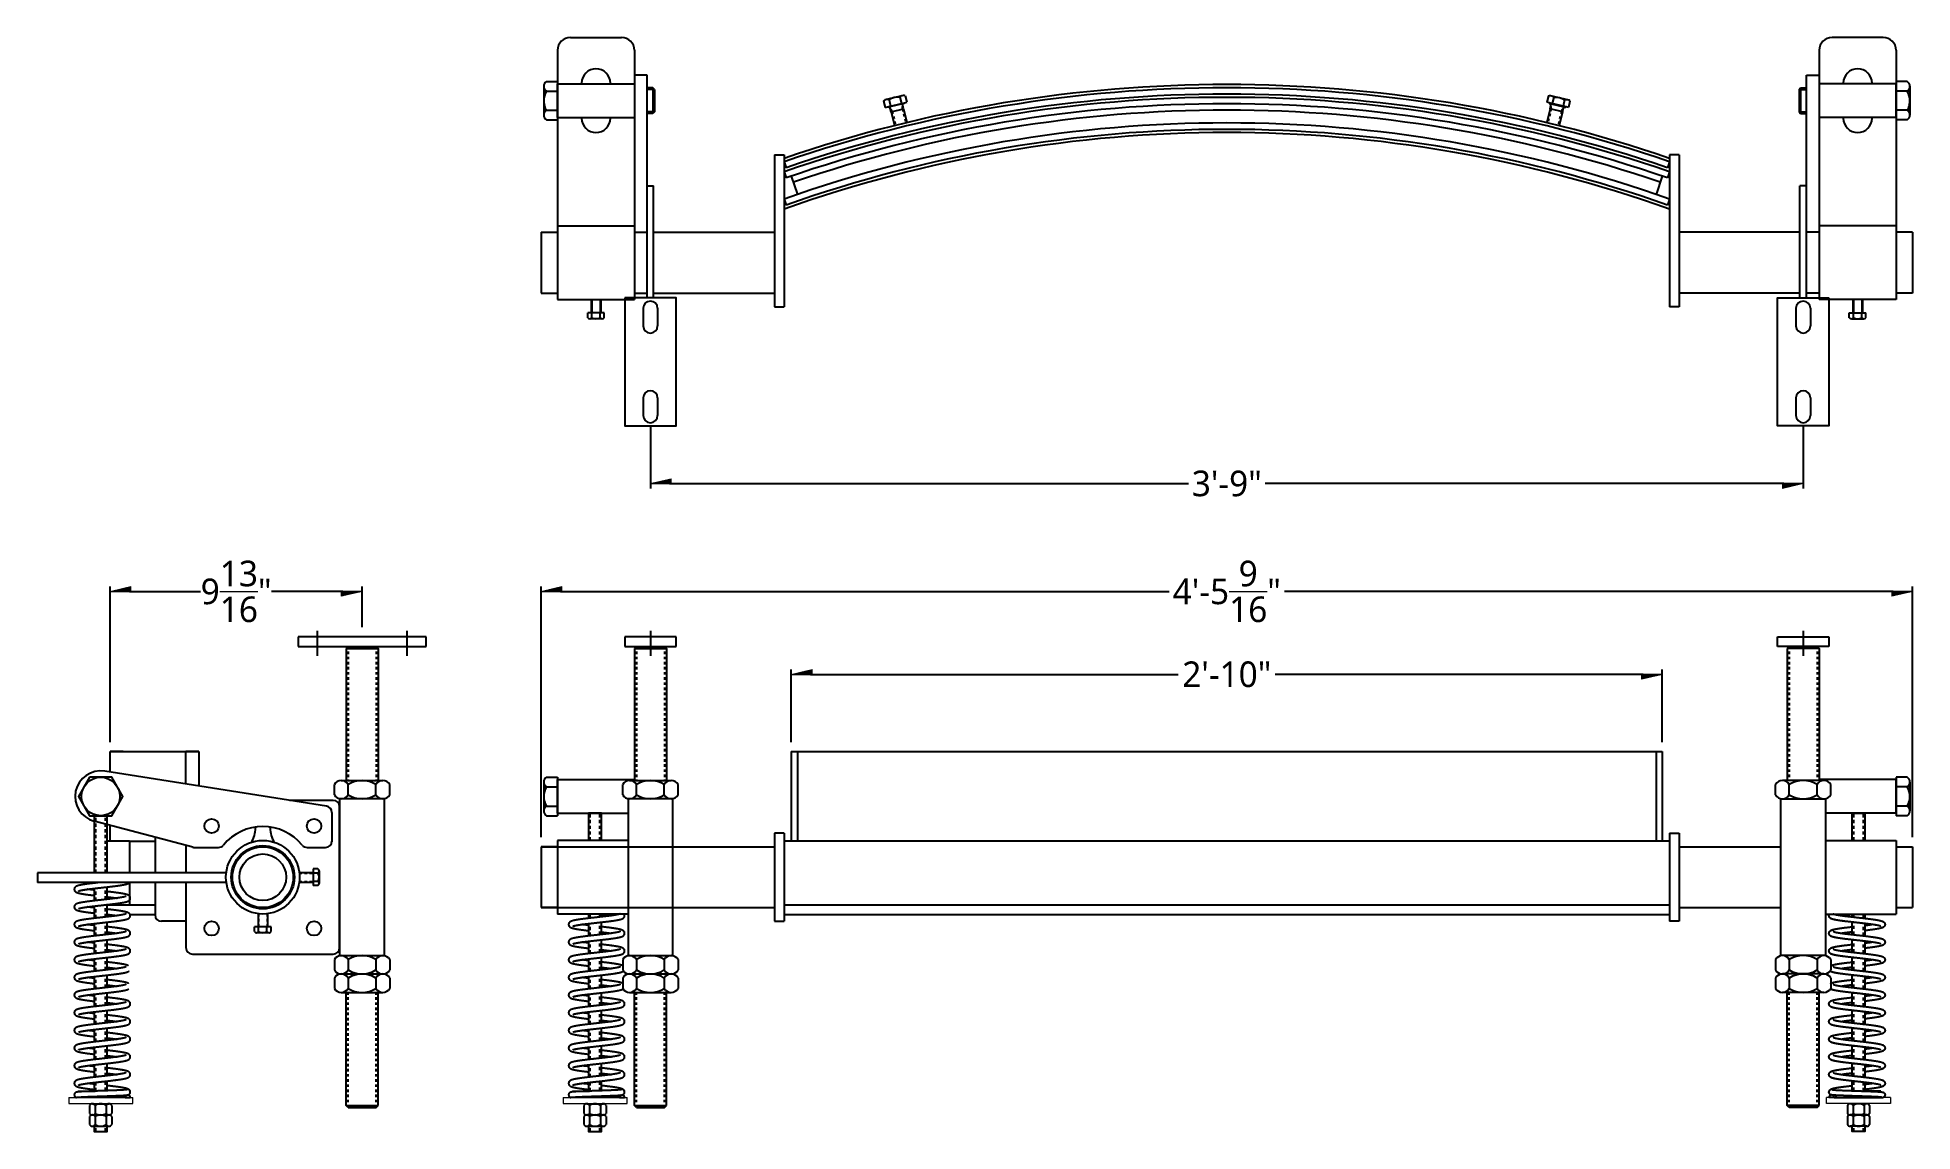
# Model space of a CAD drawing. Extents: x 126.2 to 199.4, y 112.1 to 154.8.
import ezdxf

# ---------------------------------------------------------------- set-up
doc = ezdxf.new("R2010")
doc.units = 0
doc.header["$LTSCALE"] = 0.5
doc.header["$MEASUREMENT"] = 0
doc.linetypes.add('HIDDEN', pattern=[0.375, 0.25, -0.125])
doc.linetypes.add('HIDDEN2', pattern=[0.1875, 0.125, -0.0625])
doc.layers.get('0').update_dxf_attribs({"linetype": 'CONTINUOUS'})
doc.layers.get('DEFPOINTS').update_dxf_attribs({"linetype": 'CONTINUOUS'})
doc.layers.add('AM_5', color=3, linetype='CONTINUOUS', lineweight=15)
doc.styles.add('pamphlet', font='segoeui.ttf', dxfattribs={"height": 1})
doc.dimstyles.new('PAMPHLET$0', dxfattribs={"dimtxt": 1, "dimasz": 1.5, "dimexe": 0.1875, "dimexo": 0.375, "dimgap": 0.09375, "dimtad": 0, "dimtih": 1, "dimtoh": 1, "dimdec": 4, "dimzin": 0, "dimdsep": 46, "dimlunit": 4, "dimtxsty": 'pamphlet', "dimblk1": 'BFL', "dimblk2": 'BFL', "dimsah": 1, "dimcen": -0.09375, "dimadec": 0, "dimazin": 0, "dimtfac": 1, "dimtdec": 4, "dimtofl": 0, "dimtmove": 0, "dimatfit": 1, "dimldrblk": 'BFL', "dimfxl": 0, "dimtolj": 1, "dimtzin": 0, "dimarcsym": 0})

msp = doc.modelspace()

# ---------------------------------------------------------------- blocks, each defined once
blk = doc.blocks.new('BFL')
for p, q in [((0, 0), (-1.08, 0.001)), ((-1.08, 0.001), (-1.08, -0.249)), ((0, 0), (-1.08, -0.249)), ((-0.141, -0.033), (-1.08, -0.031)), ((-0.283, -0.065), (-1.08, -0.064)), ((-0.424, -0.098), (-1.08, -0.097)), ((-0.565, -0.13), (-1.08, -0.13)), ((-0.707, -0.163), (-1.08, -0.162)), ((-0.848, -0.195), (-1.08, -0.195)), ((-0.99, -0.228), (-1.08, -0.228))]:
    blk.add_line(p, q)
blk = doc.blocks.new('*D75')
at = {"layer": 'AM_5', "color": 0, "lineweight": -2, "ltscale": 0.75, "transparency": 16777216}
for p, q in [((150.114, 139.667), (150.114, 137.197)), ((195.114, 139.667), (195.114, 137.197)), ((150.864, 137.384), (171.118, 137.384)), ((194.364, 137.384), (174.111, 137.384))]:
    blk.add_line(p, q, dxfattribs=at)
at = {"layer": 'DEFPOINTS', "color": 0, "ltscale": 0.75, "transparency": 16777216}
for p in [(150.114, 140.042), (195.114, 140.042), (195.114, 137.384)]:
    blk.add_point(p, dxfattribs=at)
at = {"layer": 'AM_5', "color": 0, "lineweight": -2, "ltscale": 0.75, "transparency": 16777216, "xscale": 0.75, "yscale": 0.75, "zscale": 0.75, "rotation": 180}
blk.add_blockref('BFL', (150.114, 137.384), dxfattribs=at)
at = {"layer": 'AM_5', "color": 0, "lineweight": -2, "ltscale": 0.75, "transparency": 16777216, "xscale": 0.75, "yscale": 0.75, "zscale": 0.75}
blk.add_blockref('BFL', (195.114, 137.384), dxfattribs=at)
at = {"layer": 'AM_5', "color": 0, "ltscale": 0.75, "transparency": 16777216, "insert": (172.614, 137.384), "char_height": 1, "attachment_point": 5, "style": 'pamphlet'}
blk.add_mtext('\\A1;3\'-9"', dxfattribs=at)
blk = doc.blocks.new('*D76')
at = {"layer": 'AM_5', "color": 0, "lineweight": -2, "ltscale": 0.75, "transparency": 16777216}
for p, q in [((145.848, 123.573), (145.848, 133.362)), ((199.381, 123.573), (199.381, 133.362)), ((146.598, 133.174), (170.365, 133.174)), ((198.631, 133.174), (174.863, 133.174))]:
    blk.add_line(p, q, dxfattribs=at)
at = {"layer": 'DEFPOINTS', "color": 0, "ltscale": 0.75, "transparency": 16777216}
for p in [(199.381, 133.174), (145.848, 123.198), (199.381, 123.198)]:
    blk.add_point(p, dxfattribs=at)
at = {"layer": 'AM_5', "color": 0, "lineweight": -2, "ltscale": 0.75, "transparency": 16777216, "xscale": 0.75, "yscale": 0.75, "zscale": 0.75, "rotation": 180}
blk.add_blockref('BFL', (145.848, 133.174), dxfattribs=at)
at = {"layer": 'AM_5', "color": 0, "lineweight": -2, "ltscale": 0.75, "transparency": 16777216, "xscale": 0.75, "yscale": 0.75, "zscale": 0.75}
blk.add_blockref('BFL', (199.381, 133.174), dxfattribs=at)
at = {"layer": 'AM_5', "color": 0, "ltscale": 0.75, "transparency": 16777216, "insert": (172.614, 133.174), "char_height": 1, "attachment_point": 5, "style": 'pamphlet'}
blk.add_mtext('\\A1;4\'-5{\\H1.000000x;\\S9/16;}"', dxfattribs=at)
blk = doc.blocks.new('*D77')
at = {"layer": 'AM_5', "color": 0, "lineweight": -2, "ltscale": 0.75, "transparency": 16777216}
for p, q in [((129.026, 127.291), (129.026, 133.362)), ((138.858, 131.772), (138.858, 133.362)), ((129.776, 133.174), (132.556, 133.174)), ((138.108, 133.174), (135.328, 133.174))]:
    blk.add_line(p, q, dxfattribs=at)
at = {"layer": 'DEFPOINTS', "color": 0, "ltscale": 0.75, "transparency": 16777216}
for p in [(129.026, 133.174), (138.858, 131.397), (129.026, 126.916)]:
    blk.add_point(p, dxfattribs=at)
at = {"layer": 'AM_5', "color": 0, "lineweight": -2, "ltscale": 0.75, "transparency": 16777216, "xscale": 0.75, "yscale": 0.75, "zscale": 0.75, "rotation": 180}
blk.add_blockref('BFL', (129.026, 133.174), dxfattribs=at)
at = {"layer": 'AM_5', "color": 0, "lineweight": -2, "ltscale": 0.75, "transparency": 16777216, "xscale": 0.75, "yscale": 0.75, "zscale": 0.75}
blk.add_blockref('BFL', (138.858, 133.174), dxfattribs=at)
at = {"layer": 'AM_5', "color": 0, "ltscale": 0.75, "transparency": 16777216, "insert": (133.942, 133.174), "char_height": 1, "attachment_point": 5, "style": 'pamphlet'}
blk.add_mtext('\\A1;9{\\H1.000000x;\\S13/16;}"', dxfattribs=at)
blk = doc.blocks.new('*D78')
at = {"layer": 'AM_5', "color": 0, "lineweight": -2, "ltscale": 0.75, "transparency": 16777216}
for p, q in [((155.614, 127.291), (155.614, 130.119)), ((156.364, 129.931), (170.721, 129.931)), ((188.864, 129.931), (174.508, 129.931)), ((189.614, 127.291), (189.614, 130.119))]:
    blk.add_line(p, q, dxfattribs=at)
at = {"layer": 'DEFPOINTS', "color": 0, "ltscale": 0.75, "transparency": 16777216}
for p in [(189.614, 129.931), (155.614, 126.916), (189.614, 126.916)]:
    blk.add_point(p, dxfattribs=at)
at = {"layer": 'AM_5', "color": 0, "lineweight": -2, "ltscale": 0.75, "transparency": 16777216, "xscale": 0.75, "yscale": 0.75, "zscale": 0.75, "rotation": 180}
blk.add_blockref('BFL', (155.614, 129.931), dxfattribs=at)
at = {"layer": 'AM_5', "color": 0, "lineweight": -2, "ltscale": 0.75, "transparency": 16777216, "xscale": 0.75, "yscale": 0.75, "zscale": 0.75}
blk.add_blockref('BFL', (189.614, 129.931), dxfattribs=at)
at = {"layer": 'AM_5', "color": 0, "ltscale": 0.75, "transparency": 16777216, "insert": (172.614, 129.931), "char_height": 1, "attachment_point": 5, "style": 'pamphlet'}
blk.add_mtext('\\A1;2\'-10"', dxfattribs=at)

# ---------------------------------------------------------------- dimensions: what is measured, and where the dimension line sits
at = {"layer": 'AM_5', "color": 0, "ltscale": 0.75}
dim = msp.add_linear_dim(base=(195.11438, 137.38424), p1=(150.11438, 140.04193), p2=(195.11438, 140.04193), angle=0, dimstyle='PAMPHLET$0', override={"dimasz": 0.75}, dxfattribs=at)
dim.commit()
dim.dimension.update_dxf_attribs({"geometry": '*D75', "text_midpoint": (172.61438, 137.38424)})
for base, p1, p2, picture, middle in [((129.025679, 133.174495), (138.858133, 131.39691), (129.025679, 126.916294), '*D77', (133.941906, 133.174495)), ((199.38121, 133.17449), (145.84755, 123.19825), (199.38121, 123.19825), '*D76', (172.61438, 133.17449)), ((189.61438, 129.93115), (155.61438, 126.91629), (189.61438, 126.91629), '*D78', (172.61438, 129.93115))]:
    dim = msp.add_linear_dim(base=base, p1=p1, p2=p2, dimstyle='PAMPHLET$0', override={"dimasz": 0.75}, dxfattribs=at)
    dim.commit()
    dim.dimension.update_dxf_attribs({"geometry": picture, "text_midpoint": middle})

# ---------------------------------------------------------------- linework, layer by layer
for p, q in [((146.98938, 154.80595), (148.98938, 154.80595)), ((198.23938, 154.80595), (196.23938, 154.80595)), ((146.48938, 154.30595), (146.48938, 144.57317)), ((149.48938, 154.30595), (149.48938, 144.57317)), ((195.73938, 154.30595), (195.73938, 144.57317)), ((198.73938, 154.30595), (198.73938, 144.57317)), ((146.05637, 153.08782), (146.48938, 153.08782)), ((146.48938, 153.08782), (146.48938, 151.58782)), ((146.48938, 152.99532), (149.48938, 152.99532)), ((146.48938, 151.68032), (146.48938, 152.99532)), ((147.42688, 152.99532), (147.42688, 153.01993)), ((148.55188, 153.01993), (148.55188, 152.99532)), ((149.98938, 153.33782), (149.48938, 153.33782)), ((149.98938, 149.01068), (149.98938, 153.33782)), ((195.23938, 149.01068), (195.23938, 153.33782)), ((195.23938, 153.33782), (195.73938, 153.33782)), ((198.73938, 152.99532), (195.73938, 152.99532)), ((196.67688, 153.01993), (196.67688, 152.99532)), ((197.80188, 152.99532), (197.80188, 153.01993)), ((199.17239, 153.08782), (198.73938, 153.08782)), ((198.73938, 153.08782), (198.73938, 151.58782)), ((198.73938, 151.68032), (198.73938, 152.99532)), ((145.94811, 152.90032), (145.94811, 151.77532)), ((145.94811, 152.71282), (146.48938, 152.71282)), ((150.21357, 152.83782), (149.98938, 152.83782)), ((150.21357, 152.77532), (149.98938, 152.77532)), ((150.27607, 152.77532), (150.21357, 152.83782)), ((150.21357, 152.83782), (150.21357, 151.83782)), ((150.27607, 152.77532), (150.27607, 151.90032)), ((159.21834, 152.31991), (159.26676, 152.36639)), ((159.21834, 152.31991), (159.27904, 152.07333)), ((159.99501, 152.54567), (159.26676, 152.36639)), ((159.37189, 152.09619), (160.02733, 152.25754)), ((159.42857, 152.37166), (159.48927, 152.12508)), ((159.84925, 152.47522), (159.90995, 152.22865)), ((160.05948, 152.52698), (159.99501, 152.54567)), ((160.02733, 152.25754), (160.12018, 152.2804)), ((160.02733, 152.25754), (160.0333, 152.23327)), ((160.05948, 152.52698), (160.12018, 152.2804)), ((185.16928, 152.52698), (185.10858, 152.2804)), ((185.20143, 152.25754), (185.10858, 152.2804)), ((185.16928, 152.52698), (185.23374, 152.54567)), ((185.20143, 152.25754), (185.19546, 152.23327)), ((185.85687, 152.09619), (185.20143, 152.25754)), ((185.23374, 152.54567), (185.962, 152.36639)), ((185.37951, 152.47522), (185.31881, 152.22865)), ((185.80019, 152.37166), (185.73949, 152.12508)), ((186.01042, 152.31991), (185.94972, 152.07333)), ((186.01042, 152.31991), (185.962, 152.36639)), ((194.95269, 152.77532), (195.01519, 152.83782)), ((194.95269, 152.77532), (194.95269, 151.90032)), ((195.01519, 152.83782), (195.23938, 152.83782)), ((195.01519, 152.83782), (195.01519, 151.83782)), ((195.01519, 152.77532), (195.23938, 152.77532)), ((199.28065, 152.71282), (198.73938, 152.71282)), ((199.28065, 152.90032), (199.28065, 151.77532)), ((145.94811, 151.96282), (146.48938, 151.96282)), ((146.05637, 151.58782), (146.48938, 151.58782)), ((146.48938, 151.68032), (149.48938, 151.68032)), ((147.42688, 151.65572), (147.42688, 151.68032)), ((148.55188, 151.68032), (148.55188, 151.65572)), ((150.21357, 151.90032), (149.98938, 151.90032)), ((150.21357, 151.83782), (149.98938, 151.83782)), ((150.27607, 151.90032), (150.21357, 151.83782)), ((159.27904, 152.07333), (159.37189, 152.09619)), ((159.37189, 152.09619), (159.37787, 152.07191)), ((159.46283, 152.09283), (159.37787, 152.07191)), ((159.94834, 152.21235), (159.46283, 152.09283)), ((159.46283, 152.09283), (159.46291, 152.09253)), ((159.5088, 151.90609), (159.46291, 152.09253)), ((159.5088, 151.90609), (159.99431, 152.02561)), ((159.5088, 151.90609), (159.64225, 151.364)), ((160.0333, 152.23327), (159.94834, 152.21235)), ((159.94834, 152.21235), (159.94841, 152.21205)), ((159.99431, 152.02561), (159.94841, 152.21205)), ((159.99431, 152.02561), (160.12776, 151.48352)), ((185.23445, 152.02561), (185.101, 151.48352)), ((185.19546, 152.23327), (185.28042, 152.21235)), ((185.23445, 152.02561), (185.28035, 152.21205)), ((185.71996, 151.90609), (185.23445, 152.02561)), ((185.28042, 152.21235), (185.28035, 152.21205)), ((185.28042, 152.21235), (185.76593, 152.09283)), ((185.71996, 151.90609), (185.58651, 151.364)), ((185.71996, 151.90609), (185.76585, 152.09253)), ((185.76593, 152.09283), (185.76585, 152.09253)), ((185.76593, 152.09283), (185.85089, 152.07191)), ((185.85687, 152.09619), (185.85089, 152.07191)), ((185.94972, 152.07333), (185.85687, 152.09619)), ((194.95269, 151.90032), (195.01519, 151.83782)), ((195.01519, 151.90032), (195.23938, 151.90032)), ((195.01519, 151.83782), (195.23938, 151.83782)), ((198.73938, 151.68032), (195.73938, 151.68032)), ((196.67688, 151.68032), (196.67688, 151.65572)), ((197.80188, 151.65572), (197.80188, 151.68032)), ((199.28065, 151.96282), (198.73938, 151.96282)), ((199.17239, 151.58782), (198.73938, 151.58782)), ((154.95606, 150.21758), (154.95606, 144.29123)), ((154.95606, 150.21758), (155.33106, 150.21758)), ((155.33106, 150.21758), (155.33106, 144.29123)), ((189.8977, 150.21758), (189.8977, 144.29123)), ((190.2727, 150.21758), (189.8977, 150.21758)), ((190.2727, 150.21758), (190.2727, 144.29123)), ((155.33106, 149.95327), (155.41239, 149.71687)), ((155.33106, 149.55653), (155.41201, 149.32)), ((155.61438, 149.38972), (155.85722, 148.68012)), ((189.61438, 149.38972), (189.37154, 148.68012)), ((189.8977, 149.95327), (189.81637, 149.71687)), ((189.8977, 149.55653), (189.81675, 149.32)), ((149.98938, 144.63568), (149.98938, 149.01068)), ((149.98938, 149.01068), (150.23938, 149.01068)), ((150.23938, 144.63568), (150.23938, 149.01068)), ((194.98938, 144.63568), (194.98938, 149.01068)), ((195.23938, 149.01068), (194.98938, 149.01068)), ((195.23938, 144.63568), (195.23938, 149.01068)), ((155.33106, 148.49688), (155.41201, 148.26033)), ((189.8977, 148.49688), (189.81675, 148.26033)), ((145.84755, 147.19818), (145.84755, 144.82318)), ((145.84755, 147.19818), (146.48938, 147.19818)), ((146.48938, 147.44817), (149.48938, 147.44817)), ((149.48938, 147.19818), (149.98938, 147.19818)), ((150.23938, 147.19818), (154.95606, 147.19818)), ((194.98938, 147.19818), (190.2727, 147.19818)), ((195.73938, 147.19818), (195.23938, 147.19818)), ((198.73938, 147.44817), (195.73938, 147.44817)), ((199.38121, 147.19818), (198.73938, 147.19818)), ((199.38121, 147.19818), (199.38121, 144.82318)), ((145.84755, 144.82318), (146.48938, 144.82318)), ((146.48938, 144.57317), (149.48938, 144.57317)), ((147.80188, 144.57317), (147.80188, 144.04942)), ((147.82532, 144.57317), (147.82532, 144.04942)), ((148.15344, 144.57317), (148.15344, 144.04942)), ((148.17688, 144.57317), (148.17688, 144.04942)), ((149.48938, 144.82318), (149.98938, 144.82318)), ((149.83313, 144.22943), (149.83313, 143.54193)), ((150.23938, 144.82318), (154.95606, 144.82318)), ((150.39563, 144.22943), (150.39563, 143.54193)), ((154.95606, 144.29123), (155.33106, 144.29123)), ((190.2727, 144.29123), (189.8977, 144.29123)), ((194.98938, 144.82318), (190.2727, 144.82318)), ((194.83313, 144.22943), (194.83313, 143.54193)), ((195.73938, 144.82318), (195.23938, 144.82318)), ((195.39563, 144.22943), (195.39563, 143.54193)), ((198.73938, 144.57317), (195.73938, 144.57317)), ((197.05188, 144.57317), (197.05188, 144.04942)), ((197.07532, 144.57317), (197.07532, 144.04942)), ((197.40344, 144.57317), (197.40344, 144.04942)), ((197.42688, 144.57317), (197.42688, 144.04942)), ((199.38121, 144.82318), (198.73938, 144.82318)), ((148.31414, 144.04942), (147.66462, 144.04942)), ((147.66462, 143.86192), (147.66462, 144.04942)), ((148.23295, 143.81505), (147.74581, 143.81505)), ((147.827, 143.81505), (147.827, 144.04942)), ((148.15176, 143.81505), (148.15176, 144.04942)), ((148.31414, 143.86192), (148.31414, 144.04942)), ((196.91462, 144.04942), (197.56414, 144.04942)), ((196.91462, 143.86192), (196.91462, 144.04942)), ((196.99581, 143.81505), (197.48295, 143.81505)), ((197.077, 143.81505), (197.077, 144.04942)), ((197.40176, 143.81505), (197.40176, 144.04942)), ((197.56414, 143.86192), (197.56414, 144.04942)), ((149.83313, 140.72943), (149.83313, 140.04193)), ((150.39563, 140.72943), (150.39563, 140.04193)), ((194.83313, 140.72943), (194.83313, 140.04193)), ((195.39563, 140.72943), (195.39563, 140.04193)), ((141.35813, 131.39691), (136.35813, 131.39691)), ((136.35813, 131.39691), (136.35813, 131.02191)), ((136.35813, 131.02191), (141.35813, 131.02191)), ((137.10813, 131.63489), (137.10813, 130.65658)), ((138.10813, 131.02191), (139.60813, 131.02191)), ((138.31126, 131.02191), (138.23313, 130.94379)), ((138.31126, 131.02191), (139.40501, 131.02191)), ((139.40501, 131.02191), (139.48313, 130.94379)), ((140.60813, 131.63489), (140.60813, 130.65658)), ((141.35813, 131.02191), (141.35813, 131.39691)), ((151.11438, 131.39691), (149.11438, 131.39691)), ((149.11438, 131.39691), (149.11438, 131.02191)), ((149.11438, 131.02191), (151.11438, 131.02191)), ((149.36438, 131.02191), (150.86438, 131.02191)), ((149.5675, 131.02191), (149.48938, 130.94379)), ((149.5675, 131.02191), (150.66125, 131.02191)), ((150.11438, 131.63489), (150.11438, 130.65658)), ((150.66125, 131.02191), (150.73938, 130.94379)), ((151.11438, 131.02191), (151.11438, 131.39691)), ((194.11438, 131.02191), (194.11438, 131.39691)), ((194.11438, 131.39691), (196.11438, 131.39691)), ((196.11438, 131.02191), (194.11438, 131.02191)), ((195.86438, 131.02191), (194.36438, 131.02191)), ((194.5675, 131.02191), (194.48938, 130.94379)), ((195.66125, 131.02191), (194.5675, 131.02191)), ((195.11438, 131.63489), (195.11438, 130.65658)), ((195.66125, 131.02191), (195.73938, 130.94379)), ((196.11438, 131.39691), (196.11438, 131.02191)), ((138.23313, 130.94379), (139.48313, 130.94379)), ((138.23313, 130.94379), (138.23313, 125.79007)), ((139.48313, 130.94379), (139.48313, 125.79007)), ((149.48938, 130.94379), (150.73938, 130.94379)), ((149.48938, 130.94379), (149.48938, 125.79007)), ((150.73938, 130.94379), (150.73938, 125.79007)), ((195.73938, 130.94379), (194.48938, 130.94379)), ((194.48938, 130.94379), (194.48938, 125.79007)), ((195.73938, 130.94379), (195.73938, 125.79007)), ((129.52568, 126.91629), (129.02568, 126.91629)), ((129.02568, 126.91629), (132.48347, 126.91629)), ((129.02568, 126.11859), (129.02568, 126.91629)), ((132.48347, 126.91629), (131.98347, 126.91629)), ((131.98347, 125.65002), (131.98347, 126.91629)), ((132.48347, 126.91629), (132.48347, 125.57081)), ((155.61438, 126.91629), (155.61438, 123.41629)), ((155.61438, 126.91629), (189.61438, 126.91629)), ((155.85722, 126.91629), (155.85722, 123.41629)), ((189.37154, 126.91629), (189.37154, 123.41629)), ((189.61438, 126.91629), (189.61438, 123.41629)), ((137.46482, 124.78167), (128.81246, 126.15237)), ((138.23313, 126.32517), (138.23313, 125.79007)), ((146.05637, 125.91468), (146.48938, 125.91468)), ((146.48938, 125.91468), (146.48938, 124.41468)), ((149.48938, 126.32517), (149.48938, 125.79007)), ((195.73938, 126.32517), (195.73938, 125.79007)), ((199.17239, 125.91468), (198.73938, 125.91468)), ((198.73938, 125.91468), (198.73938, 124.41468)), ((137.7756, 125.22757), (137.7756, 125.63382)), ((138.04623, 125.79007), (139.67003, 125.79007)), ((138.31687, 125.22757), (138.31687, 125.63382)), ((139.3994, 125.22757), (139.3994, 125.63382)), ((139.94066, 125.22757), (139.94066, 125.63382)), ((145.94811, 125.72718), (145.94811, 124.60218)), ((145.94811, 125.53968), (146.48938, 125.53968)), ((146.48938, 125.82218), (149.48938, 125.82218)), ((146.48938, 124.50718), (146.48938, 125.82218)), ((149.03185, 125.22757), (149.03185, 125.63382)), ((149.30248, 125.79007), (150.92628, 125.79007)), ((149.57311, 125.22757), (149.57311, 125.63382)), ((150.65565, 125.22757), (150.65565, 125.63382)), ((151.19691, 125.22757), (151.19691, 125.63382)), ((194.03185, 125.22757), (194.03185, 125.63382)), ((195.92628, 125.79007), (194.30248, 125.79007)), ((194.57311, 125.22757), (194.57311, 125.63382)), ((195.65565, 125.22757), (195.65565, 125.63382)), ((198.73938, 125.82218), (195.73938, 125.82218)), ((196.19691, 125.22757), (196.19691, 125.63382)), ((198.73938, 124.50718), (198.73938, 125.82218)), ((199.28065, 125.53968), (198.73938, 125.53968)), ((199.28065, 125.72718), (199.28065, 124.60218)), ((137.73313, 125.01075), (136.01878, 125.01075)), ((137.68293, 124.53371), (137.68293, 123.42251)), ((137.98313, 119.26075), (137.98313, 124.76075)), ((145.94811, 124.78968), (146.48938, 124.78968)), ((146.48938, 124.50718), (149.23938, 124.50718)), ((198.73938, 124.50718), (195.98938, 124.50718)), ((199.28065, 124.78968), (198.73938, 124.78968)), ((132.24694, 123.18522), (128.4014, 124.19763)), ((129.02568, 123.41629), (129.02568, 124.03328)), ((134.69831, 123.97245), (134.69831, 123.93353)), ((135.26765, 123.93369), (135.26765, 123.9725)), ((146.05637, 124.41468), (146.48938, 124.41468)), ((154.95606, 123.7302), (154.95606, 120.29129)), ((155.33106, 123.7302), (154.95606, 123.7302)), ((155.33106, 123.7302), (155.33106, 120.29129)), ((189.8977, 123.7302), (189.8977, 120.29129)), ((189.8977, 123.7302), (190.2727, 123.7302)), ((190.2727, 123.7302), (190.2727, 120.29129)), ((199.17239, 124.41468), (198.73938, 124.41468)), ((129.77568, 123.41629), (128.90599, 123.41629)), ((129.77568, 123.41629), (129.77568, 122.18514)), ((129.77568, 123.41629), (130.77624, 123.41629)), ((130.77624, 123.4802), (130.77624, 122.18514)), ((131.98313, 123.25467), (131.98313, 122.18514)), ((132.32563, 123.17251), (133.25399, 123.17251)), ((136.71229, 123.17251), (137.43293, 123.17251)), ((137.67876, 123.4795), (137.67876, 123.39177)), ((145.84755, 123.19825), (154.95606, 123.19825)), ((146.48938, 123.19825), (145.84755, 123.19825)), ((145.84755, 123.19825), (145.84755, 120.82325)), ((149.23938, 123.44825), (146.48938, 123.44825)), ((146.48938, 123.44825), (146.48938, 120.57325)), ((189.8977, 123.41629), (155.33106, 123.41629)), ((190.2727, 123.19825), (194.23938, 123.19825)), ((195.98938, 123.44825), (198.73938, 123.44825)), ((198.73938, 123.44825), (198.73938, 120.57325)), ((198.73938, 123.19825), (199.38121, 123.19825)), ((199.38121, 123.19825), (199.38121, 120.82325)), ((136.94439, 122.33551), (136.94439, 121.68599)), ((137.13189, 122.33551), (136.94439, 122.33551)), ((137.17876, 122.25432), (137.17876, 121.76718)), ((133.55586, 122.18514), (126.18786, 122.18514)), ((126.18786, 122.18514), (126.18786, 121.81014)), ((133.55586, 122.18514), (126.18786, 122.18514)), ((126.18786, 122.18514), (126.18786, 121.81014)), ((133.55586, 121.81014), (126.18786, 121.81014)), ((133.55586, 121.81014), (126.18786, 121.81014)), ((129.77568, 121.81014), (129.77568, 120.91629)), ((130.77624, 121.81014), (130.77624, 120.54129)), ((131.98313, 121.81014), (131.98313, 119.26075)), ((136.40836, 122.19825), (136.94439, 122.19825)), ((136.40836, 121.82325), (136.94439, 121.82325)), ((137.17876, 122.17313), (136.94439, 122.17313)), ((137.17876, 121.84837), (136.94439, 121.84837)), ((137.13189, 121.68599), (136.94439, 121.68599)), ((146.48938, 122.18514), (146.48938, 121.81014)), ((198.73938, 122.18514), (198.73938, 121.81014)), ((130.77624, 120.91629), (128.90568, 120.91629)), ((145.84755, 120.82325), (154.95606, 120.82325)), ((146.48938, 120.82325), (145.84755, 120.82325)), ((189.8977, 120.91629), (155.33106, 120.91629)), ((155.33106, 120.91629), (155.33106, 120.54129)), ((190.2727, 120.82325), (194.23938, 120.82325)), ((198.73938, 120.82325), (199.38121, 120.82325)), ((130.77624, 120.54129), (129.80521, 120.54129)), ((131.98313, 120.29129), (131.02624, 120.29129)), ((135.3079, 120.07325), (134.65838, 120.07325)), ((134.65838, 119.88575), (134.65838, 120.07325)), ((134.79564, 120.58553), (134.79564, 120.07325)), ((134.82076, 119.83887), (134.82076, 120.07325)), ((135.14552, 119.83887), (135.14552, 120.07325)), ((135.17064, 120.58553), (135.17064, 120.07325)), ((135.3079, 119.88575), (135.3079, 120.07325)), ((149.23938, 120.57325), (146.48938, 120.57325)), ((154.95606, 120.29129), (155.33106, 120.29129)), ((189.8977, 120.54129), (155.33106, 120.54129)), ((190.2727, 120.29129), (189.8977, 120.29129)), ((195.98938, 120.57325), (198.73938, 120.57325)), ((135.22671, 119.83887), (134.73957, 119.83887)), ((132.23313, 119.01075), (137.73313, 119.01075)), ((137.7756, 118.79392), (137.7756, 118.38767)), ((138.04623, 118.95017), (139.67003, 118.95017)), ((138.31687, 118.79392), (138.31687, 118.38767)), ((139.3994, 118.79392), (139.3994, 118.38767)), ((139.94066, 118.79392), (139.94066, 118.38767)), ((149.03185, 118.79392), (149.03185, 118.38767)), ((149.30248, 118.95017), (150.92628, 118.95017)), ((149.57311, 118.79392), (149.57311, 118.38767)), ((150.65565, 118.79392), (150.65565, 118.38767)), ((151.19691, 118.79392), (151.19691, 118.38767)), ((194.03185, 118.79392), (194.03185, 118.38767)), ((195.92628, 118.95017), (194.30248, 118.95017)), ((194.57311, 118.79392), (194.57311, 118.38767)), ((195.65565, 118.79392), (195.65565, 118.38767)), ((196.19691, 118.79392), (196.19691, 118.38767)), ((137.7756, 118.07517), (137.7756, 117.66892)), ((138.04623, 118.23142), (139.67003, 118.23142)), ((138.04623, 118.23142), (139.67003, 118.23142)), ((138.31687, 118.07517), (138.31687, 117.66892)), ((139.3994, 118.07517), (139.3994, 117.66892)), ((139.94066, 118.07517), (139.94066, 117.66892)), ((149.03185, 118.07517), (149.03185, 117.66892)), ((149.30248, 118.23142), (150.92628, 118.23142)), ((149.30248, 118.23142), (150.92628, 118.23142)), ((149.57311, 118.07517), (149.57311, 117.66892)), ((150.65565, 118.07517), (150.65565, 117.66892)), ((151.19691, 118.07517), (151.19691, 117.66892)), ((194.03185, 118.07517), (194.03185, 117.66892)), ((195.92628, 118.23142), (194.30248, 118.23142)), ((195.92628, 118.23142), (194.30248, 118.23142)), ((194.57311, 118.07517), (194.57311, 117.66892)), ((195.65565, 118.07517), (195.65565, 117.66892)), ((196.19691, 118.07517), (196.19691, 117.66892)), ((138.04623, 117.51267), (139.67003, 117.51267)), ((138.23313, 113.10004), (138.23313, 117.51267)), ((139.48313, 113.10004), (139.48313, 117.51267)), ((149.30248, 117.51267), (150.92628, 117.51267)), ((149.48938, 113.10004), (149.48938, 117.51267)), ((150.73938, 113.10004), (150.73938, 117.51267)), ((195.92628, 117.51267), (194.30248, 117.51267)), ((194.48938, 113.10004), (194.48938, 117.51267)), ((195.73938, 113.10004), (195.73938, 117.51267)), ((127.78099, 113.6272), (127.78099, 113.65825)), ((127.78099, 113.65825), (128.43717, 113.65825)), ((129.53099, 113.40825), (129.53099, 113.49259)), ((147.07769, 113.6272), (147.07769, 113.65825)), ((147.07769, 113.65825), (147.73387, 113.65825)), ((148.82769, 113.40825), (148.82769, 113.49259)), ((196.40107, 113.40825), (196.40107, 113.49259)), ((198.15107, 113.65825), (197.49489, 113.65825)), ((198.15107, 113.6272), (198.15107, 113.65825)), ((127.78099, 113.40825), (127.78099, 113.41918)), ((129.53099, 113.40825), (127.78099, 113.40825)), ((128.22298, 113.10149), (128.22298, 112.78899)), ((128.33123, 113.16399), (128.98075, 113.16399)), ((128.33123, 112.72649), (128.98075, 112.72649)), ((128.33123, 112.72649), (128.98075, 112.72649)), ((128.43948, 113.10149), (128.43948, 112.78899)), ((128.8725, 113.10149), (128.8725, 112.78899)), ((129.089, 113.10149), (129.089, 112.78899)), ((138.23313, 113.10004), (139.48313, 113.10004)), ((138.31126, 113.02191), (138.23313, 113.10004)), ((138.31126, 113.02191), (139.40501, 113.02191)), ((139.40501, 113.02191), (139.48313, 113.10004)), ((147.07769, 113.40825), (147.07769, 113.41918)), ((148.82769, 113.40825), (147.07769, 113.40825)), ((147.51967, 113.10149), (147.51967, 112.78899)), ((147.62793, 113.16399), (148.27745, 113.16399)), ((147.62793, 112.72649), (148.27745, 112.72649)), ((147.62793, 112.72649), (148.27745, 112.72649)), ((147.73618, 113.10149), (147.73618, 112.78899)), ((148.16919, 113.10149), (148.16919, 112.78899)), ((148.3857, 113.10149), (148.3857, 112.78899)), ((149.48938, 113.10004), (150.73938, 113.10004)), ((149.5675, 113.02191), (149.48938, 113.10004)), ((149.5675, 113.02191), (150.66125, 113.02191)), ((150.66125, 113.02191), (150.73938, 113.10004)), ((195.73938, 113.10004), (194.48938, 113.10004)), ((194.5675, 113.02191), (194.48938, 113.10004)), ((195.66125, 113.02191), (194.5675, 113.02191)), ((195.66125, 113.02191), (195.73938, 113.10004)), ((196.40107, 113.40825), (198.15107, 113.40825)), ((196.84306, 113.10149), (196.84306, 112.78899)), ((197.60083, 113.16399), (196.95131, 113.16399)), ((197.60083, 112.72649), (196.95131, 112.72649)), ((197.60083, 112.72649), (196.95131, 112.72649)), ((197.05957, 113.10149), (197.05957, 112.78899)), ((197.49258, 113.10149), (197.49258, 112.78899)), ((197.70908, 113.10149), (197.70908, 112.78899)), ((198.15107, 113.40825), (198.15107, 113.41918)), ((128.22298, 112.66399), (128.22298, 112.35149)), ((128.33123, 112.28899), (128.98075, 112.28899)), ((128.43948, 112.66399), (128.43948, 112.35149)), ((128.8725, 112.66399), (128.8725, 112.35149)), ((129.089, 112.66399), (129.089, 112.35149)), ((147.51967, 112.66399), (147.51967, 112.35149)), ((147.62793, 112.28899), (148.27745, 112.28899)), ((147.73618, 112.66399), (147.73618, 112.35149)), ((148.16919, 112.66399), (148.16919, 112.35149)), ((148.3857, 112.66399), (148.3857, 112.35149)), ((196.84306, 112.66399), (196.84306, 112.35149)), ((197.60083, 112.28899), (196.95131, 112.28899)), ((197.05957, 112.66399), (197.05957, 112.35149)), ((197.49258, 112.66399), (197.49258, 112.35149)), ((197.70908, 112.66399), (197.70908, 112.35149))]:
    msp.add_line(p, q)
at = {"linetype": 'HIDDEN2'}
for p, q in [((159.55327, 151.91704), (159.46291, 152.09253)), ((159.55327, 151.91704), (159.68668, 151.37514)), ((159.94984, 152.01467), (159.94841, 152.21205)), ((159.94984, 152.01467), (160.08324, 151.47276)), ((185.27892, 152.01467), (185.14552, 151.47276)), ((185.27892, 152.01467), (185.28035, 152.21205)), ((185.67548, 151.91704), (185.54208, 151.37514)), ((185.67548, 151.91704), (185.76585, 152.09253)), ((138.31126, 131.02191), (138.31126, 125.79007)), ((139.40501, 131.02191), (139.40501, 125.79007)), ((149.5675, 131.02191), (149.5675, 125.79007)), ((150.66125, 131.02191), (150.66125, 125.79007)), ((194.5675, 131.02191), (194.5675, 125.79007)), ((195.66125, 131.02191), (195.66125, 125.79007)), ((136.41125, 122.17481), (136.94439, 122.17481)), ((136.41125, 121.84668), (136.94439, 121.84668)), ((134.81908, 120.58264), (134.81908, 120.07325)), ((135.1472, 120.58264), (135.1472, 120.07325)), ((138.31126, 113.02191), (138.31126, 117.51267)), ((139.40501, 113.02191), (139.40501, 117.51267)), ((149.5675, 113.02191), (149.5675, 117.51267)), ((150.66125, 113.02191), (150.66125, 117.51267)), ((194.5675, 113.02191), (194.5675, 117.51267)), ((195.66125, 113.02191), (195.66125, 117.51267))]:
    msp.add_line(p, q, dxfattribs=at)
at = {"linetype": 'HIDDEN'}
for p, q in [((147.76519, 123.44825), (147.76519, 124.50718)), ((148.14019, 123.44825), (148.14019, 124.50718)), ((197.08857, 123.44825), (197.08857, 124.50718)), ((197.46357, 123.44825), (197.46357, 124.50718)), ((128.46849, 122.18514), (128.46849, 124.41468)), ((128.84349, 122.18514), (128.84349, 124.41468)), ((131.98347, 122.41629), (131.98347, 122.18514)), ((128.46818, 121.09887), (128.46818, 121.58124)), ((128.84318, 121.14074), (128.84318, 121.62318)), ((131.98347, 121.81014), (131.98347, 121.41629)), ((128.46818, 120.40941), (128.46818, 120.89178)), ((128.84318, 120.45129), (128.84318, 120.93372)), ((128.46849, 120.41407), (128.46849, 120.57325)), ((128.46849, 119.72462), (128.46849, 120.20699)), ((128.84349, 120.45595), (128.84349, 120.57325)), ((128.84349, 119.76649), (128.84349, 120.24893)), ((147.76519, 120.41407), (147.76519, 120.57325)), ((147.76519, 119.72462), (147.76519, 120.20699)), ((148.14019, 120.45595), (148.14019, 120.57325)), ((148.14019, 119.76649), (148.14019, 120.24893)), ((197.08857, 120.45595), (197.08857, 120.57325)), ((197.08857, 119.76649), (197.08857, 120.24893)), ((197.46357, 120.41407), (197.46357, 120.57325)), ((197.46357, 119.72462), (197.46357, 120.20699)), ((128.46849, 119.03516), (128.46849, 119.51753)), ((128.84349, 119.07704), (128.84349, 119.55947)), ((147.76519, 119.03516), (147.76519, 119.51753)), ((148.14019, 119.07704), (148.14019, 119.55947)), ((197.08857, 119.07704), (197.08857, 119.55947)), ((197.46357, 119.03516), (197.46357, 119.51753)), ((128.46849, 118.34571), (128.46849, 118.82808)), ((128.84349, 118.38758), (128.84349, 118.87002)), ((147.76519, 118.34571), (147.76519, 118.82808)), ((148.14019, 118.38758), (148.14019, 118.87002)), ((197.08857, 118.38758), (197.08857, 118.87002)), ((197.46357, 118.34571), (197.46357, 118.82808)), ((128.46849, 117.65625), (128.46849, 118.13862)), ((128.84349, 117.69813), (128.84349, 118.18056)), ((147.76519, 117.65625), (147.76519, 118.13862)), ((148.14019, 117.69813), (148.14019, 118.18056)), ((197.08857, 117.69813), (197.08857, 118.18056)), ((197.46357, 117.65625), (197.46357, 118.13862)), ((128.46849, 116.9668), (128.46849, 117.44917)), ((128.84349, 117.00867), (128.84349, 117.49111)), ((147.76519, 116.9668), (147.76519, 117.44917)), ((148.14019, 117.00867), (148.14019, 117.49111)), ((197.08857, 117.00867), (197.08857, 117.49111)), ((197.46357, 116.9668), (197.46357, 117.44917)), ((128.46849, 116.27735), (128.46849, 116.75971)), ((128.84349, 116.31922), (128.84349, 116.80165)), ((147.76519, 116.27735), (147.76519, 116.75971)), ((148.14019, 116.31922), (148.14019, 116.80165)), ((197.08857, 116.31922), (197.08857, 116.80165)), ((197.46357, 116.27735), (197.46357, 116.75971)), ((128.46849, 115.58789), (128.46849, 116.07026)), ((128.84349, 115.62976), (128.84349, 116.1122)), ((147.76519, 115.58789), (147.76519, 116.07026)), ((148.14019, 115.62976), (148.14019, 116.1122)), ((197.08857, 115.62976), (197.08857, 116.1122)), ((197.46357, 115.58789), (197.46357, 116.07026)), ((128.46849, 114.89844), (128.46849, 115.38081)), ((128.84349, 114.94031), (128.84349, 115.42274)), ((147.76519, 114.89844), (147.76519, 115.38081)), ((148.14019, 114.94031), (148.14019, 115.42274)), ((197.08857, 114.94031), (197.08857, 115.42274)), ((197.46357, 114.89844), (197.46357, 115.38081)), ((128.46849, 114.20898), (128.46849, 114.69135)), ((128.84349, 114.25086), (128.84349, 114.73329)), ((147.76519, 114.20898), (147.76519, 114.69135)), ((148.14019, 114.25086), (148.14019, 114.73329)), ((197.08857, 114.25086), (197.08857, 114.73329)), ((197.46357, 114.20898), (197.46357, 114.69135)), ((128.46849, 113.65825), (128.46849, 114.0019)), ((128.84349, 113.67194), (128.84349, 114.04383)), ((147.76519, 113.65825), (147.76519, 114.0019)), ((148.14019, 113.67194), (148.14019, 114.04383)), ((197.08857, 113.67194), (197.08857, 114.04383)), ((197.46357, 113.65825), (197.46357, 114.0019)), ((128.46849, 112.07979), (128.46849, 112.28899)), ((128.84349, 112.07979), (128.84349, 112.28899)), ((147.76519, 112.07979), (147.76519, 112.28899)), ((148.14019, 112.07979), (148.14019, 112.28899)), ((197.08857, 112.07979), (197.08857, 112.28899)), ((197.46357, 112.07979), (197.46357, 112.28899))]:
    msp.add_line(p, q, dxfattribs=at)
at = {"linetype": 'Continuous', "lineweight": 15}
for p, q in [((127.40599, 113.40825), (129.90599, 113.40825)), ((127.40599, 113.40825), (127.40599, 113.17825)), ((127.40599, 113.17825), (129.90599, 113.17825)), ((129.90599, 113.17825), (129.90599, 113.40825)), ((146.70269, 113.40825), (149.20269, 113.40825)), ((146.70269, 113.40825), (146.70269, 113.17825)), ((146.70269, 113.17825), (149.20269, 113.17825)), ((149.20269, 113.17825), (149.20269, 113.40825)), ((198.52607, 113.40825), (196.02607, 113.40825)), ((196.02607, 113.17825), (196.02607, 113.40825)), ((198.52607, 113.17825), (196.02607, 113.17825)), ((198.52607, 113.40825), (198.52607, 113.17825))]:
    msp.add_line(p, q, dxfattribs=at)
at = {"linetype": 'Continuous'}
for p, q in [((129.60405, 113.40825), (127.70793, 113.40825)), ((129.60405, 113.40825), (129.81105, 113.40825)), ((148.90075, 113.40825), (147.00462, 113.40825)), ((148.90075, 113.40825), (149.10775, 113.40825)), ((196.32801, 113.40825), (196.12101, 113.40825)), ((196.32801, 113.40825), (198.22413, 113.40825))]:
    msp.add_line(p, q, dxfattribs=at)
for points in [[(149.11438, 144.63568), (149.11438, 139.63568), (151.11438, 139.63568), (151.11438, 144.63568)], [(196.11438, 144.63568), (196.11438, 139.63568), (194.11438, 139.63568), (194.11438, 144.63568)], [(128.22298, 125.91468), (127.78996, 125.16468), (128.22298, 124.41468), (129.089, 124.41468), (129.52201, 125.16468), (129.089, 125.91468)], [(137.98313, 118.95017), (139.73313, 118.95017), (139.73313, 125.07132), (137.98313, 125.07132)], [(149.23938, 118.95017), (150.98938, 118.95017), (150.98938, 125.07132), (149.23938, 125.07132)], [(195.98938, 118.95017), (194.23938, 118.95017), (194.23938, 125.07132), (195.98938, 125.07132)]]:
    msp.add_lwpolyline(points, close=True)
for points in [[(148.20269, 123.44825), (148.20269, 124.50718), (147.70269, 124.50718), (147.70269, 123.44825)], [(197.02607, 123.44825), (197.02607, 124.50718), (197.52607, 124.50718), (197.52607, 123.44825)], [(128.40599, 124.41468), (128.40599, 122.18514)], [(128.90599, 122.18514), (128.90599, 124.41468)], [(128.40568, 121.57402), (128.40568, 121.0917)], [(128.90568, 121.1478), (128.90568, 121.63021)], [(128.40568, 120.88457), (128.40568, 120.40225)], [(128.90568, 120.45835), (128.90568, 120.94075)], [(128.40599, 120.57325), (128.40599, 120.40691)], [(128.40599, 120.19977), (128.40599, 119.71745)], [(128.90599, 120.463), (128.90599, 120.57325)], [(128.90599, 119.77355), (128.90599, 120.25596)], [(147.70269, 120.57325), (147.70269, 120.40691)], [(147.70269, 120.19977), (147.70269, 119.71745)], [(148.20269, 120.463), (148.20269, 120.57325)], [(148.20269, 119.77355), (148.20269, 120.25596)], [(197.02607, 120.463), (197.02607, 120.57325)], [(197.02607, 119.77355), (197.02607, 120.25596)], [(197.52607, 120.57325), (197.52607, 120.40691)], [(197.52607, 120.19977), (197.52607, 119.71745)], [(128.40599, 119.51032), (128.40599, 119.028)], [(128.90599, 119.0841), (128.90599, 119.5665)], [(147.70269, 119.51032), (147.70269, 119.028)], [(148.20269, 119.0841), (148.20269, 119.5665)], [(197.02607, 119.0841), (197.02607, 119.5665)], [(197.52607, 119.51032), (197.52607, 119.028)], [(128.40599, 118.82086), (128.40599, 118.33854)], [(128.90599, 118.39464), (128.90599, 118.87705)], [(147.70269, 118.82086), (147.70269, 118.33854)], [(148.20269, 118.39464), (148.20269, 118.87705)], [(197.02607, 118.39464), (197.02607, 118.87705)], [(197.52607, 118.82086), (197.52607, 118.33854)], [(128.40599, 118.13141), (128.40599, 117.64909)], [(128.90599, 117.70519), (128.90599, 118.18759)], [(147.70269, 118.13141), (147.70269, 117.64909)], [(148.20269, 117.70519), (148.20269, 118.18759)], [(197.02607, 117.70519), (197.02607, 118.18759)], [(197.52607, 118.13141), (197.52607, 117.64909)], [(128.40599, 117.44195), (128.40599, 116.95964)], [(128.90599, 117.01573), (128.90599, 117.49814)], [(147.70269, 117.44195), (147.70269, 116.95964)], [(148.20269, 117.01573), (148.20269, 117.49814)], [(197.02607, 117.01573), (197.02607, 117.49814)], [(197.52607, 117.44195), (197.52607, 116.95964)], [(128.40599, 116.7525), (128.40599, 116.27018)], [(128.90599, 116.32628), (128.90599, 116.80868)], [(147.70269, 116.7525), (147.70269, 116.27018)], [(148.20269, 116.32628), (148.20269, 116.80868)], [(197.02607, 116.32628), (197.02607, 116.80868)], [(197.52607, 116.7525), (197.52607, 116.27018)], [(128.40599, 116.06304), (128.40599, 115.58073)], [(128.90599, 115.63682), (128.90599, 116.11923)], [(147.70269, 116.06304), (147.70269, 115.58073)], [(148.20269, 115.63682), (148.20269, 116.11923)], [(197.02607, 115.63682), (197.02607, 116.11923)], [(197.52607, 116.06304), (197.52607, 115.58073)], [(128.40599, 115.37359), (128.40599, 114.89127)], [(128.90599, 114.94737), (128.90599, 115.42978)], [(147.70269, 115.37359), (147.70269, 114.89127)], [(148.20269, 114.94737), (148.20269, 115.42978)], [(197.02607, 114.94737), (197.02607, 115.42978)], [(197.52607, 115.37359), (197.52607, 114.89127)], [(128.40599, 114.68413), (128.40599, 114.20182)], [(128.90599, 114.25791), (128.90599, 114.74032)], [(147.70269, 114.68413), (147.70269, 114.20182)], [(148.20269, 114.25791), (148.20269, 114.74032)], [(197.02607, 114.25791), (197.02607, 114.74032)], [(197.52607, 114.68413), (197.52607, 114.20182)], [(128.40599, 113.99468), (128.40599, 113.65714)], [(128.90599, 113.67407), (128.90599, 114.05087)], [(147.70269, 113.99468), (147.70269, 113.65714)], [(148.20269, 113.67407), (148.20269, 114.05087)], [(197.02607, 113.67407), (197.02607, 114.05087)], [(197.52607, 113.99468), (197.52607, 113.65714)], [(128.40599, 112.28899), (128.40599, 112.07979), (128.90599, 112.07979), (128.90599, 112.28899)], [(147.70269, 112.28899), (147.70269, 112.07979), (148.20269, 112.07979), (148.20269, 112.28899)], [(197.52607, 112.28899), (197.52607, 112.07979), (197.02607, 112.07979), (197.02607, 112.28899)]]:
    msp.add_lwpolyline(points)
at = {"linetype": 'Continuous', "flags": 128}
for points in [[(128.66228, 121.81014), (128.65161, 121.80896), (128.6356, 121.80718), (128.61902, 121.80533), (128.60192, 121.80342), (128.58431, 121.80145), (128.55929, 121.79864), (128.53337, 121.79572), (128.50658, 121.79269), (128.47897, 121.78955), (128.45883, 121.78726), (128.43978, 121.78508), (128.42187, 121.78302), (128.40509, 121.78109), (128.38939, 121.77927), (128.37476, 121.77756), (128.36119, 121.77597), (128.34967, 121.77461), (128.33903, 121.77334), (128.32906, 121.77215), (128.31832, 121.77086), (128.3065, 121.76943), (128.29363, 121.76786), (128.28035, 121.76623), (128.26614, 121.76447), (128.25104, 121.76259), (128.23509, 121.76059), (128.21831, 121.75846), (128.20692, 121.757), (128.19602, 121.7556), (128.18598, 121.7543), (128.17679, 121.7531), (128.16842, 121.752), (128.16086, 121.75101), (128.15411, 121.75011), (128.14814, 121.74932), (128.14295, 121.74863), (128.13852, 121.74804), (128.13485, 121.74754), (128.131, 121.74703), (128.12545, 121.74628), (128.1188, 121.74537), (128.1114, 121.74436), (128.10345, 121.74326), (128.09234, 121.74171), (128.08036, 121.74002), (128.06785, 121.73823), (128.05538, 121.73641), (128.04297, 121.73458), (128.03062, 121.73273), (128.01835, 121.73086), (128.00931, 121.72946), (128.00126, 121.7282), (127.99417, 121.72708), (127.98802, 121.7261), (127.982, 121.72513), (127.97547, 121.72407), (127.96847, 121.72292), (127.957, 121.72102), (127.94533, 121.71904), (127.93335, 121.71697), (127.92086, 121.71477), (127.9151, 121.71374), (127.90938, 121.7127), (127.90427, 121.71177), (127.89983, 121.71095), (127.89601, 121.71023), (127.89238, 121.70955), (127.88825, 121.70876), (127.88281, 121.70772), (127.87676, 121.70653), (127.87067, 121.70532), (127.86474, 121.70412), (127.85898, 121.70294), (127.85338, 121.70177), (127.84928, 121.70089), (127.84557, 121.7001), (127.84225, 121.69938), (127.83931, 121.69873), (127.83631, 121.69807), (127.83287, 121.6973), (127.82863, 121.69634), (127.82391, 121.69525), (127.81905, 121.69411), (127.81448, 121.69302), (127.81019, 121.69197), (127.80616, 121.69098), (127.80243, 121.69005), (127.79939, 121.68927), (127.79673, 121.68859), (127.79432, 121.68796), (127.79167, 121.68727), (127.78875, 121.68649), (127.78558, 121.68563), (127.77679, 121.68319), (127.76793, 121.68061), (127.75929, 121.67797), (127.75091, 121.67528), (127.74809, 121.67434), (127.74544, 121.67344), (127.74262, 121.67247), (127.73938, 121.67132), (127.73572, 121.66999), (127.73283, 121.66891), (127.7304, 121.66798), (127.7284, 121.6672), (127.72683, 121.66657), (127.72548, 121.66603), (127.72402, 121.66544), (127.72244, 121.66479), (127.72073, 121.66407), (127.71863, 121.66317), (127.71611, 121.66207), (127.71386, 121.66106), (127.71178, 121.66011), (127.70995, 121.65925), (127.70836, 121.65849), (127.70697, 121.65782), (127.70434, 121.65652), (127.70168, 121.65516), (127.69886, 121.65367), (127.69595, 121.65207), (127.69319, 121.65051), (127.69021, 121.64875), (127.68696, 121.64675), (127.6837, 121.64465), (127.68077, 121.64267), (127.67819, 121.64086), (127.67605, 121.6393), (127.67501, 121.63852), (127.67397, 121.63773), (127.67259, 121.63666), (127.67087, 121.63529), (127.66883, 121.63361), (127.66676, 121.63184), (127.66499, 121.63028), (127.66336, 121.6288), (127.66202, 121.62754), (127.66052, 121.6261), (127.65871, 121.62429), (127.65663, 121.62213), (127.65278, 121.61786), (127.64961, 121.61405), (127.64697, 121.61063), (127.64444, 121.60711), (127.642, 121.60345), (127.63987, 121.60001), (127.63752, 121.59589), (127.63517, 121.59135), (127.63315, 121.58701), (127.63143, 121.5829), (127.62996, 121.579), (127.62872, 121.57532), (127.62749, 121.57121), (127.62637, 121.56689), (127.62543, 121.56259), (127.62473, 121.5587), (127.62421, 121.55512), (127.62389, 121.55247), (127.62365, 121.54995), (127.62345, 121.54708), (127.62329, 121.54358), (127.62325, 121.5395), (127.62335, 121.53541), (127.62349, 121.53288), (127.62364, 121.53076), (127.62381, 121.52899), (127.62396, 121.52758), (127.62413, 121.52608), (127.62445, 121.52378), (127.62493, 121.52075), (127.62566, 121.51693), (127.62659, 121.51284), (127.62756, 121.50916), (127.62879, 121.50509), (127.62992, 121.50174), (127.63087, 121.49916), (127.6318, 121.4968), (127.63301, 121.49395), (127.63455, 121.49058), (127.6363, 121.48704), (127.63794, 121.48398), (127.63941, 121.4814), (127.64083, 121.47903), (127.64265, 121.47617), (127.64495, 121.47279), (127.64772, 121.469), (127.65053, 121.46544), (127.65312, 121.46238), (127.65544, 121.45978), (127.65768, 121.4574), (127.6598, 121.45524), (127.66198, 121.45313), (127.66454, 121.45075), (127.66739, 121.44824), (127.6698, 121.44621), (127.67166, 121.44471), (127.67322, 121.44347), (127.67515, 121.442), (127.67739, 121.44035), (127.67945, 121.43887), (127.68124, 121.43763), (127.68273, 121.43663), (127.68395, 121.43582), (127.6857, 121.43468), (127.68765, 121.43345), (127.68983, 121.43211), (127.69238, 121.4306), (127.69585, 121.42861), (127.6994, 121.42668), (127.70296, 121.42481), (127.70651, 121.42304), (127.70983, 121.42143), (127.71273, 121.42009), (127.71492, 121.41909), (127.717, 121.41817), (127.71933, 121.41716), (127.72218, 121.41595), (127.72425, 121.4151), (127.72632, 121.41426), (127.72814, 121.41353), (127.7297, 121.41292), (127.73099, 121.41243), (127.73291, 121.41169), (127.73503, 121.4109), (127.73738, 121.41003), (127.74009, 121.40905), (127.74334, 121.40791), (127.74604, 121.40698), (127.74905, 121.40596), (127.75199, 121.40499), (127.75459, 121.40415), (127.75684, 121.40343), (127.75887, 121.40279), (127.76111, 121.40209), (127.76455, 121.40104), (127.76843, 121.39987), (127.77233, 121.39872), (127.77579, 121.39773), (127.77822, 121.39703), (127.78043, 121.39642), (127.78294, 121.39572), (127.78589, 121.39491), (127.78928, 121.394), (127.79423, 121.39269), (127.79927, 121.39139), (127.80434, 121.3901), (127.81084, 121.38849), (127.81674, 121.38707), (127.82198, 121.38583), (127.82662, 121.38476), (127.83064, 121.38384), (127.83239, 121.38344), (127.83399, 121.38308), (127.83587, 121.38266), (127.83827, 121.38213), (127.84118, 121.38149), (127.84462, 121.38074), (127.84824, 121.37996), (127.85185, 121.37919), (127.85797, 121.3779), (127.86409, 121.37664), (127.87018, 121.37541), (127.87602, 121.37424), (127.88103, 121.37326), (127.88517, 121.37246), (127.88718, 121.37207), (127.88888, 121.37175), (127.89081, 121.37138), (127.89329, 121.37091), (127.89632, 121.37034), (127.89991, 121.36967), (127.90407, 121.3689), (127.9083, 121.36812), (127.91339, 121.3672), (127.91782, 121.3664), (127.92157, 121.36573), (127.9247, 121.36518), (127.92818, 121.36456), (127.93236, 121.36383), (127.93695, 121.36303), (127.94218, 121.36213), (127.94807, 121.36112), (127.95465, 121.36001), (127.96131, 121.35889), (127.96638, 121.35805), (127.97083, 121.35732), (127.97464, 121.35669), (127.97781, 121.35618), (127.98032, 121.35577), (127.9822, 121.35547), (127.98474, 121.35506), (127.98811, 121.35452), (127.9923, 121.35385), (127.99734, 121.35305), (128.00443, 121.35193), (128.01165, 121.35081), (128.01856, 121.34974), (128.02514, 121.34874), (128.03137, 121.34779), (128.03726, 121.3469), (128.04385, 121.34592), (128.0506, 121.34492), (128.05807, 121.34383), (128.06626, 121.34263), (128.0752, 121.34135), (128.08275, 121.34027), (128.09078, 121.33914), (128.09929, 121.33795), (128.10739, 121.33682), (128.11439, 121.33586), (128.11895, 121.33524), (128.12286, 121.3347), (128.12613, 121.33426), (128.12873, 121.33391), (128.13068, 121.33365), (128.13243, 121.33341), (128.13598, 121.33293), (128.14052, 121.33233), (128.14607, 121.33158), (128.15314, 121.33064), (128.16128, 121.32957), (128.16992, 121.32843), (128.179, 121.32724), (128.18852, 121.326), (128.20132, 121.32435), (128.21486, 121.32261), (128.22917, 121.32079), (128.24424, 121.31889), (128.2601, 121.31691), (128.27674, 121.31484), (128.29368, 121.31277), (128.31177, 121.31057), (128.32893, 121.3085), (128.34511, 121.30656), (128.3603, 121.30477), (128.37447, 121.3031), (128.38737, 121.30159), (128.39926, 121.30021), (128.40568, 121.29947)], [(127.79731, 121.47271), (127.79731, 121.4727), (127.79766, 121.47289), (127.79801, 121.47306), (127.79849, 121.4733), (127.79917, 121.47362), (127.80009, 121.47404), (127.80122, 121.47453), (127.80197, 121.47485), (127.80278, 121.47518), (127.80354, 121.47549), (127.80426, 121.47578), (127.80503, 121.47608), (127.80603, 121.47646), (127.80753, 121.47702), (127.80912, 121.47761), (127.81066, 121.47815), (127.81212, 121.47867), (127.81411, 121.47935), (127.81612, 121.48002), (127.81819, 121.4807), (127.82021, 121.48135), (127.82202, 121.48192), (127.82461, 121.48272), (127.82773, 121.48366), (127.8314, 121.48474), (127.83572, 121.48597), (127.84078, 121.48736), (127.84642, 121.48887), (127.85235, 121.4904), (127.85815, 121.49185), (127.86355, 121.49317), (127.86757, 121.49412), (127.87129, 121.49499), (127.87505, 121.49586), (127.87942, 121.49685), (127.88443, 121.49796), (127.8952, 121.50028), (127.90611, 121.50254), (127.9118, 121.50369), (127.91699, 121.50472), (127.92171, 121.50564), (127.92667, 121.5066), (127.93218, 121.50764), (127.93787, 121.50871), (127.94309, 121.50967), (127.94814, 121.5106), (127.95344, 121.51156), (127.9596, 121.51266), (127.96667, 121.51391), (127.97156, 121.51477), (127.97683, 121.51568), (127.98241, 121.51664), (127.98756, 121.51751), (127.99203, 121.51826), (127.99581, 121.5189), (127.99888, 121.51941), (128.00123, 121.5198), (128.00337, 121.52015), (128.00615, 121.52061), (128.00961, 121.52117), (128.01378, 121.52185), (128.01866, 121.52264), (128.02406, 121.5235), (128.03252, 121.52484), (128.04048, 121.52609), (128.04794, 121.52724), (128.05486, 121.5283), (128.06154, 121.52932), (128.06894, 121.53043), (128.07532, 121.53138), (128.08221, 121.5324), (128.08962, 121.53348), (128.09756, 121.53463), (128.10604, 121.53585), (128.11491, 121.5371), (128.12099, 121.53796), (128.1264, 121.53871), (128.13114, 121.53937), (128.13519, 121.53993), (128.13854, 121.54039), (128.14119, 121.54075), (128.14313, 121.54102), (128.14494, 121.54127), (128.14849, 121.54175), (128.15293, 121.54235), (128.15826, 121.54307), (128.16448, 121.54392), (128.17803, 121.54573), (128.19294, 121.54771), (128.20925, 121.54985), (128.22701, 121.55215), (128.24625, 121.55462), (128.26702, 121.55725), (128.28442, 121.55943), (128.30255, 121.56167), (128.32018, 121.56384), (128.33711, 121.56589), (128.3533, 121.56784), (128.36873, 121.56968), (128.38435, 121.57153), (128.39906, 121.57325), (128.41282, 121.57485), (128.42565, 121.57634), (128.43752, 121.57771), (128.44944, 121.57908), (128.46223, 121.58056), (128.47591, 121.58212), (128.49437, 121.58424), (128.51425, 121.5865), (128.53557, 121.58893), (128.55767, 121.59143), (128.57958, 121.5939), (128.5951, 121.59564), (128.61051, 121.59737), (128.62579, 121.59908), (128.64095, 121.60077), (128.65591, 121.60243), (128.66996, 121.60399), (128.68286, 121.60542), (128.69219, 121.60645), (128.70081, 121.6074), (128.70868, 121.60826), (128.71589, 121.60906), (128.72353, 121.6099), (128.7309, 121.61071), (128.73958, 121.61167), (128.74902, 121.61271), (128.75934, 121.61385), (128.76963, 121.61499), (128.77983, 121.61612), (128.78993, 121.61724), (128.79994, 121.61835), (128.81548, 121.62008), (128.83083, 121.62179), (128.84669, 121.62357), (128.86898, 121.62607), (128.89245, 121.62871), (128.91706, 121.63149), (128.94278, 121.63441), (128.96215, 121.63662), (128.98177, 121.63886), (129.00041, 121.64099), (129.01796, 121.64301), (129.03442, 121.6449), (129.04985, 121.6467), (129.06424, 121.64838), (129.07653, 121.64983), (129.08797, 121.65118), (129.09856, 121.65245), (129.10925, 121.65373), (129.12096, 121.65514), (129.13368, 121.65668), (129.14678, 121.65828), (129.16076, 121.66001), (129.17559, 121.66185), (129.19125, 121.66381), (129.20771, 121.66588), (129.21889, 121.66731), (129.23025, 121.66876), (129.24089, 121.67014), (129.25068, 121.67141), (129.25964, 121.67258), (129.26777, 121.67364), (129.2751, 121.67461), (129.28163, 121.67547), (129.28737, 121.67624), (129.29234, 121.6769), (129.29655, 121.67747), (129.30012, 121.67794), (129.30499, 121.6786), (129.31096, 121.67941), (129.31796, 121.68036), (129.32557, 121.68141), (129.33625, 121.68289), (129.34781, 121.68451), (129.36016, 121.68627), (129.37264, 121.68807), (129.38507, 121.6899), (129.39745, 121.69174), (129.40975, 121.6936), (129.41926, 121.69506), (129.4279, 121.6964), (129.43558, 121.69761), (129.4423, 121.69867), (129.44822, 121.69962), (129.45444, 121.70062), (129.46115, 121.70171), (129.47249, 121.70359), (129.48408, 121.70554), (129.49589, 121.70756), (129.50818, 121.70971), (129.51385, 121.71072), (129.51962, 121.71175), (129.52528, 121.71278), (129.5303, 121.7137), (129.53467, 121.7145), (129.5384, 121.7152), (129.54208, 121.7159), (129.54702, 121.71684), (129.55261, 121.71792), (129.55874, 121.71912), (129.56478, 121.72033), (129.57066, 121.72152), (129.57638, 121.72271), (129.58161, 121.7238), (129.58637, 121.72482), (129.59056, 121.72572), (129.59421, 121.72652), (129.59778, 121.72731), (129.60157, 121.72816), (129.60585, 121.72914), (129.61062, 121.73024), (129.61544, 121.73137), (129.61998, 121.73245), (129.62425, 121.73349), (129.62824, 121.73448), (129.63228, 121.73549), (129.63577, 121.73638), (129.63875, 121.73715), (129.64183, 121.73796), (129.64531, 121.73889), (129.65102, 121.74044), (129.6569, 121.74208), (129.66283, 121.74379), (129.66867, 121.74553), (129.67441, 121.74729), (129.68006, 121.74909), (129.68594, 121.75103), (129.69147, 121.75292), (129.69738, 121.75504), (129.70219, 121.75684), (129.70733, 121.75885), (129.71377, 121.7615), (129.71843, 121.76353), (129.72295, 121.76559), (129.72563, 121.76686), (129.7286, 121.76832), (129.73165, 121.76986), (129.73471, 121.77147), (129.73775, 121.77312), (129.74076, 121.77483), (129.74348, 121.77643), (129.74533, 121.77755), (129.74698, 121.77858), (129.74851, 121.77955), (129.74991, 121.78046), (129.75125, 121.78135), (129.75291, 121.78247), (129.75492, 121.78387), (129.75839, 121.78639), (129.76141, 121.7887), (129.76373, 121.79056), (129.76674, 121.79309), (129.77032, 121.79627), (129.77335, 121.79914), (129.77602, 121.80182), (129.77796, 121.80387), (129.77998, 121.80609), (129.78219, 121.80864), (129.78342, 121.81014)], [(128.40568, 121.50661), (128.40275, 121.50695), (128.38854, 121.50861), (128.37543, 121.51016), (128.36342, 121.51158), (128.3525, 121.51289), (128.34264, 121.51407), (128.32991, 121.51561), (128.31595, 121.51731), (128.3008, 121.51917), (128.28449, 121.52119), (128.26708, 121.52337), (128.24861, 121.52571), (128.23725, 121.52716), (128.22555, 121.52867), (128.21354, 121.53022), (128.20157, 121.53179), (128.19072, 121.53322), (128.18106, 121.5345), (128.17256, 121.53563), (128.1652, 121.53662), (128.16063, 121.53723), (128.15661, 121.53778), (128.15315, 121.53825), (128.15024, 121.53864), (128.14782, 121.53897), (128.14489, 121.53937), (128.14106, 121.53989), (128.13799, 121.54032)], [(129.6367, 121.26321), (129.6367, 121.26321), (129.63648, 121.26309), (129.63615, 121.26292), (129.63574, 121.26272), (129.63515, 121.26244), (129.63434, 121.26207), (129.63331, 121.26161), (129.63208, 121.26108), (129.63021, 121.26032), (129.62827, 121.25956), (129.62521, 121.25842), (129.62213, 121.25733), (129.6193, 121.25636), (129.61639, 121.2554), (129.61353, 121.25447), (129.61101, 121.25369), (129.60822, 121.25283), (129.60489, 121.25184), (129.60097, 121.2507), (129.59637, 121.2494), (129.591, 121.24794), (129.58521, 121.24642), (129.57925, 121.2449), (129.5736, 121.2435), (129.56837, 121.24224), (129.56449, 121.24133), (129.56086, 121.24048), (129.5568, 121.23956), (129.5521, 121.23851), (129.54679, 121.23734), (129.53958, 121.23579), (129.53232, 121.23427), (129.52506, 121.23279), (129.52036, 121.23185), (129.51602, 121.23099), (129.51201, 121.23021), (129.50776, 121.22939), (129.50311, 121.22851), (129.4982, 121.22758), (129.4934, 121.22669), (129.48826, 121.22574), (129.4832, 121.22482), (129.47745, 121.22379), (129.47082, 121.22261), (129.46326, 121.22128), (129.4574, 121.22027), (129.45116, 121.21919), (129.44549, 121.21823), (129.44068, 121.21742), (129.43751, 121.21689), (129.43489, 121.21646), (129.43283, 121.21612), (129.43109, 121.21583), (129.42844, 121.2154), (129.42511, 121.21485), (129.42108, 121.21419), (129.41633, 121.21343), (129.41097, 121.21257), (129.40565, 121.21172), (129.39743, 121.21043), (129.38971, 121.20923), (129.38251, 121.20812), (129.37584, 121.2071), (129.36883, 121.20604), (129.36102, 121.20487), (129.3553, 121.20403), (129.3492, 121.20313), (129.34272, 121.20218), (129.33584, 121.20119), (129.32856, 121.20014), (129.32092, 121.19906), (129.31381, 121.19806), (129.30756, 121.19719), (129.30221, 121.19644), (129.29775, 121.19583), (129.29421, 121.19534), (129.29159, 121.19498), (129.28959, 121.19471), (129.2872, 121.19438), (129.28315, 121.19383), (129.27823, 121.19316), (129.2724, 121.19238), (129.26575, 121.19148), (129.2518, 121.18962), (129.23648, 121.18759), (129.21974, 121.1854), (129.20154, 121.18305), (129.18184, 121.18053), (129.16061, 121.17785), (129.14543, 121.17596), (129.12988, 121.17404), (129.11485, 121.17219), (129.10041, 121.17044), (129.08657, 121.16877), (129.07335, 121.16719), (129.06078, 121.16569), (129.04601, 121.16395), (129.03228, 121.16234), (129.01962, 121.16087), (129.00802, 121.15953), (128.99729, 121.15829), (128.98572, 121.15695), (128.97288, 121.15548), (128.95876, 121.15386), (128.94675, 121.15248), (128.93393, 121.15102), (128.92029, 121.14946), (128.90584, 121.14782), (128.89057, 121.14609), (128.87447, 121.14427), (128.85779, 121.14238), (128.84174, 121.14058), (128.82442, 121.13864), (128.80818, 121.13682), (128.79306, 121.13514), (128.77905, 121.13358), (128.76616, 121.13215), (128.75439, 121.13085), (128.74373, 121.12967), (128.73466, 121.12867), (128.72621, 121.12774), (128.71759, 121.12679), (128.70919, 121.12587), (128.70098, 121.12496), (128.69215, 121.12399), (128.67999, 121.12265), (128.66648, 121.12115), (128.65161, 121.1195), (128.6356, 121.11772), (128.61902, 121.11588), (128.60192, 121.11397), (128.58431, 121.112), (128.55929, 121.10919), (128.53337, 121.10627), (128.50658, 121.10324), (128.47897, 121.1001), (128.45883, 121.0978), (128.43978, 121.09562), (128.42187, 121.09357), (128.40509, 121.09164), (128.38939, 121.08982), (128.37476, 121.08811), (128.36119, 121.08651), (128.34967, 121.08515), (128.33903, 121.08389), (128.32906, 121.08269), (128.31832, 121.0814), (128.3065, 121.07997), (128.29363, 121.0784), (128.28035, 121.07677), (128.26614, 121.07502), (128.25104, 121.07314), (128.23509, 121.07113), (128.21831, 121.069), (128.20692, 121.06755), (128.19602, 121.06614), (128.18598, 121.06484), (128.17679, 121.06365), (128.16842, 121.06255), (128.16086, 121.06155), (128.15411, 121.06066), (128.14814, 121.05987), (128.14295, 121.05917), (128.13852, 121.05858), (128.13485, 121.05809), (128.131, 121.05757), (128.12545, 121.05682), (128.1188, 121.05592), (128.1114, 121.05491), (128.10345, 121.05381), (128.09234, 121.05226), (128.08036, 121.05056), (128.06785, 121.04877), (128.05538, 121.04696), (128.04297, 121.04512), (128.03062, 121.04327), (128.01835, 121.0414), (128.00931, 121.04), (128.00126, 121.03875), (127.99417, 121.03763), (127.98802, 121.03664), (127.982, 121.03568), (127.97547, 121.03462), (127.96847, 121.03347), (127.957, 121.03156), (127.94533, 121.02959), (127.93335, 121.02752), (127.92086, 121.02532), (127.9151, 121.02428), (127.90938, 121.02325), (127.90427, 121.02231), (127.89983, 121.02149), (127.89601, 121.02078), (127.89238, 121.0201), (127.88825, 121.01931), (127.88281, 121.01826), (127.87676, 121.01708), (127.87067, 121.01587), (127.86474, 121.01467), (127.85898, 121.01348), (127.85338, 121.01231), (127.84928, 121.01144), (127.84557, 121.01064), (127.84225, 121.00992), (127.83931, 121.00928), (127.83631, 121.00861), (127.83287, 121.00784), (127.82863, 121.00688), (127.82391, 121.00579), (127.81905, 121.00465), (127.81448, 121.00356), (127.81019, 121.00252), (127.80616, 121.00153), (127.80243, 121.00059), (127.79939, 120.99982), (127.79673, 120.99914), (127.79432, 120.99851), (127.79167, 120.99781), (127.78875, 120.99703), (127.78558, 120.99618), (127.77679, 120.99373), (127.76793, 120.99116), (127.75929, 120.98852), (127.75091, 120.98583), (127.74809, 120.98489), (127.74544, 120.98399), (127.74262, 120.98302), (127.73938, 120.98187), (127.73572, 120.98054), (127.73283, 120.97946), (127.7304, 120.97852), (127.7284, 120.97774), (127.72683, 120.97712), (127.72548, 120.97658), (127.72402, 120.97598), (127.72244, 120.97533), (127.72073, 120.97461), (127.71863, 120.97372), (127.71611, 120.97261), (127.71386, 120.97161), (127.71178, 120.97065), (127.70995, 120.9698), (127.70836, 120.96904), (127.70697, 120.96836), (127.70434, 120.96706), (127.70168, 120.9657), (127.69886, 120.96421), (127.69595, 120.96262), (127.69319, 120.96105), (127.69021, 120.95929), (127.68696, 120.95729), (127.6837, 120.9552), (127.68077, 120.95322), (127.67819, 120.9514), (127.67605, 120.94985), (127.67501, 120.94907), (127.67397, 120.94828), (127.67259, 120.94721), (127.67087, 120.94583), (127.66883, 120.94415), (127.66676, 120.94239), (127.66499, 120.94083), (127.66336, 120.93934), (127.66202, 120.93809), (127.66052, 120.93664), (127.65871, 120.93484), (127.65663, 120.93267), (127.65278, 120.9284), (127.64961, 120.9246), (127.64697, 120.92118), (127.64444, 120.91766), (127.642, 120.91399), (127.63987, 120.91056), (127.63752, 120.90643), (127.63517, 120.9019), (127.63315, 120.89756), (127.63143, 120.89344), (127.62996, 120.88955), (127.62872, 120.88587), (127.62749, 120.88175), (127.62637, 120.87743), (127.62543, 120.87314), (127.62473, 120.86925), (127.62421, 120.86566), (127.62389, 120.86301), (127.62365, 120.86049), (127.62345, 120.85763), (127.62329, 120.85412), (127.62325, 120.85005), (127.62335, 120.84595), (127.62349, 120.84343), (127.62364, 120.84131), (127.62381, 120.83954), (127.62396, 120.83813), (127.62413, 120.83663), (127.62445, 120.83432), (127.62493, 120.83129), (127.62566, 120.82747), (127.62659, 120.82339), (127.62756, 120.81971), (127.62879, 120.81564), (127.62992, 120.81229), (127.63087, 120.80971), (127.6318, 120.80735), (127.63301, 120.80449), (127.63455, 120.80112), (127.6363, 120.79759), (127.63794, 120.79452), (127.63941, 120.79195), (127.64083, 120.78958), (127.64265, 120.78672), (127.64495, 120.78334), (127.64772, 120.77955), (127.65053, 120.77599), (127.65312, 120.77292), (127.65544, 120.77033), (127.65768, 120.76794), (127.6598, 120.76579), (127.66198, 120.76367), (127.66454, 120.7613), (127.66739, 120.75879), (127.6698, 120.75675), (127.67166, 120.75525), (127.67322, 120.75402), (127.67515, 120.75255), (127.67739, 120.7509), (127.67945, 120.74942), (127.68124, 120.74818), (127.68273, 120.74717), (127.68395, 120.74636), (127.6857, 120.74523), (127.68765, 120.74399), (127.68983, 120.74266), (127.69238, 120.74114), (127.69585, 120.73916), (127.6994, 120.73722), (127.70296, 120.73536), (127.70651, 120.73358), (127.70983, 120.73198), (127.71273, 120.73063), (127.71492, 120.72964), (127.717, 120.72871), (127.71933, 120.7277), (127.72218, 120.7265), (127.72425, 120.72564), (127.72632, 120.7248), (127.72814, 120.72408), (127.7297, 120.72347), (127.73099, 120.72297), (127.73291, 120.72224), (127.73503, 120.72144), (127.73738, 120.72058), (127.74009, 120.7196), (127.74334, 120.71846), (127.74604, 120.71753), (127.74905, 120.71651), (127.75199, 120.71554), (127.75459, 120.71469), (127.75684, 120.71397), (127.75887, 120.71333), (127.76111, 120.71263), (127.76455, 120.71158), (127.76843, 120.71041), (127.77233, 120.70927), (127.77579, 120.70827), (127.77822, 120.70758), (127.78043, 120.70696), (127.78294, 120.70627), (127.78589, 120.70546), (127.78928, 120.70454), (127.79423, 120.70324), (127.79927, 120.70193), (127.80434, 120.70065), (127.81084, 120.69904), (127.81674, 120.69762), (127.82198, 120.69638), (127.82662, 120.6953), (127.83064, 120.69438), (127.83239, 120.69399), (127.83399, 120.69363), (127.83587, 120.69321), (127.83827, 120.69267), (127.84118, 120.69203), (127.84462, 120.69128), (127.84824, 120.6905), (127.85185, 120.68973), (127.85797, 120.68845), (127.86409, 120.68719), (127.87018, 120.68595), (127.87602, 120.68479), (127.88103, 120.68381), (127.88517, 120.683), (127.88718, 120.68262), (127.88888, 120.68229), (127.89081, 120.68192), (127.89329, 120.68145), (127.89632, 120.68088), (127.89991, 120.68021), (127.90407, 120.67944), (127.9083, 120.67867), (127.91339, 120.67775), (127.91782, 120.67695), (127.92157, 120.67628), (127.9247, 120.67572), (127.92818, 120.67511), (127.93236, 120.67438), (127.93695, 120.67358), (127.94218, 120.67267), (127.94807, 120.67167), (127.95465, 120.67055), (127.96131, 120.66944), (127.96638, 120.6686), (127.97083, 120.66786), (127.97464, 120.66724), (127.97781, 120.66672), (127.98032, 120.66632), (127.9822, 120.66601), (127.98474, 120.6656), (127.98811, 120.66506), (127.9923, 120.66439), (127.99734, 120.66359), (128.00443, 120.66248), (128.01165, 120.66135), (128.01856, 120.66029), (128.02514, 120.65928), (128.03137, 120.65834), (128.03726, 120.65745), (128.04385, 120.65647), (128.0506, 120.65547), (128.05807, 120.65437), (128.06626, 120.65318), (128.0752, 120.65189), (128.08275, 120.65082), (128.09078, 120.64968), (128.09929, 120.64849), (128.10739, 120.64737), (128.11439, 120.6464), (128.11895, 120.64578), (128.12286, 120.64525), (128.12613, 120.64481), (128.12873, 120.64445), (128.13068, 120.64419), (128.13243, 120.64396), (128.13598, 120.64348), (128.14052, 120.64287), (128.14607, 120.64213), (128.15314, 120.64119), (128.16128, 120.64011), (128.16992, 120.63898), (128.179, 120.63779), (128.18852, 120.63655), (128.20132, 120.63489), (128.21486, 120.63316), (128.22917, 120.63134), (128.24424, 120.62944), (128.2601, 120.62745), (128.27674, 120.62539), (128.29368, 120.62331), (128.31177, 120.62111), (128.32893, 120.61904), (128.34511, 120.61711), (128.3603, 120.61531), (128.37447, 120.61364), (128.38737, 120.61214), (128.39926, 120.61076), (128.40568, 120.61002)], [(127.79731, 120.78325), (127.79731, 120.78325), (127.79766, 120.78343), (127.79801, 120.78361), (127.79849, 120.78385), (127.79917, 120.78417), (127.80009, 120.78458), (127.80122, 120.78507), (127.80197, 120.78539), (127.80278, 120.78572), (127.80354, 120.78604), (127.80426, 120.78632), (127.80503, 120.78662), (127.80603, 120.78701), (127.80753, 120.78757), (127.80912, 120.78815), (127.81066, 120.7887), (127.81212, 120.78921), (127.81411, 120.78989), (127.81612, 120.79057), (127.81819, 120.79125), (127.82021, 120.79189), (127.82202, 120.79246), (127.82461, 120.79327), (127.82773, 120.7942), (127.8314, 120.79528), (127.83572, 120.79651), (127.84078, 120.79791), (127.84642, 120.79941), (127.85235, 120.80095), (127.85815, 120.8024), (127.86355, 120.80371), (127.86757, 120.80467), (127.87129, 120.80554), (127.87505, 120.8064), (127.87942, 120.80739), (127.88443, 120.8085), (127.8952, 120.81083), (127.90611, 120.81309), (127.9118, 120.81424), (127.91699, 120.81527), (127.92171, 120.81619), (127.92667, 120.81714), (127.93218, 120.81819), (127.93787, 120.81925), (127.94309, 120.82022), (127.94814, 120.82114), (127.95344, 120.8221), (127.9596, 120.82321), (127.96667, 120.82446), (127.97156, 120.82531), (127.97683, 120.82622), (127.98241, 120.82718), (127.98756, 120.82806), (127.99203, 120.82881), (127.99581, 120.82944), (127.99888, 120.82995), (128.00123, 120.83034), (128.00337, 120.83069), (128.00615, 120.83115), (128.00961, 120.83172), (128.01378, 120.83239), (128.01866, 120.83318), (128.02406, 120.83405), (128.03252, 120.83539), (128.04048, 120.83663), (128.04794, 120.83779), (128.05486, 120.83885), (128.06154, 120.83986), (128.06894, 120.84097), (128.07532, 120.84192), (128.08221, 120.84294), (128.08962, 120.84402), (128.09756, 120.84518), (128.10604, 120.84639), (128.11491, 120.84765), (128.12099, 120.8485), (128.1264, 120.84926), (128.13114, 120.84992), (128.13519, 120.85048), (128.13854, 120.85094), (128.14119, 120.8513), (128.14313, 120.85156), (128.14494, 120.85181), (128.14849, 120.8523), (128.15293, 120.8529), (128.15826, 120.85362), (128.16448, 120.85446), (128.17803, 120.85627), (128.19294, 120.85825), (128.20925, 120.86039), (128.22701, 120.8627), (128.24625, 120.86516), (128.26702, 120.86779), (128.28442, 120.86997), (128.30255, 120.87222), (128.32018, 120.87438), (128.33711, 120.87644), (128.3533, 120.87838), (128.36873, 120.88022), (128.38435, 120.88207), (128.39906, 120.8838), (128.41282, 120.8854), (128.42565, 120.88688), (128.43752, 120.88825), (128.44944, 120.88963), (128.46223, 120.8911), (128.47591, 120.89267), (128.49437, 120.89478), (128.51425, 120.89705), (128.53557, 120.89947), (128.55767, 120.90197), (128.57958, 120.90444), (128.5951, 120.90619), (128.61051, 120.90791), (128.62579, 120.90962), (128.64095, 120.91131), (128.65591, 120.91298), (128.66996, 120.91453), (128.68286, 120.91596), (128.69219, 120.91699), (128.70081, 120.91794), (128.70868, 120.91881), (128.71589, 120.9196), (128.72353, 120.92044), (128.7309, 120.92125), (128.73958, 120.92221), (128.74902, 120.92325), (128.75934, 120.92439), (128.76963, 120.92553), (128.77983, 120.92666), (128.78993, 120.92778), (128.79994, 120.9289), (128.81548, 120.93063), (128.83083, 120.93234), (128.84669, 120.93411), (128.86898, 120.93662), (128.89245, 120.93926), (128.91706, 120.94204), (128.94278, 120.94496), (128.96215, 120.94716), (128.98177, 120.9494), (129.00041, 120.95154), (129.01796, 120.95355), (129.03442, 120.95545), (129.04985, 120.95724), (129.06424, 120.95893), (129.07653, 120.96037), (129.08797, 120.96173), (129.09856, 120.96299), (129.10925, 120.96427), (129.12096, 120.96569), (129.13368, 120.96723), (129.14678, 120.96883), (129.16076, 120.97055), (129.17559, 120.97239), (129.19125, 120.97435), (129.20771, 120.97643), (129.21889, 120.97785), (129.23025, 120.97931), (129.24089, 120.98068), (129.25068, 120.98195), (129.25964, 120.98312), (129.26777, 120.98419), (129.2751, 120.98515), (129.28163, 120.98602), (129.28737, 120.98678), (129.29234, 120.98745), (129.29655, 120.98801), (129.30012, 120.98849), (129.30499, 120.98915), (129.31096, 120.98995), (129.31796, 120.99091), (129.32557, 120.99195), (129.33625, 120.99343), (129.34781, 120.99506), (129.36016, 120.99682), (129.37264, 120.99862), (129.38507, 121.00044), (129.39745, 121.00229), (129.40975, 121.00415), (129.41926, 121.0056), (129.4279, 121.00695), (129.43558, 121.00815), (129.4423, 121.00922), (129.44822, 121.01016), (129.45444, 121.01117), (129.46115, 121.01226), (129.47249, 121.01413), (129.48408, 121.01608), (129.49589, 121.0181), (129.50818, 121.02025), (129.51385, 121.02126), (129.51962, 121.0223), (129.52528, 121.02332), (129.5303, 121.02424), (129.53467, 121.02505), (129.5384, 121.02575), (129.54208, 121.02644), (129.54702, 121.02738), (129.55261, 121.02847), (129.55874, 121.02967), (129.56478, 121.03088), (129.57066, 121.03207), (129.57638, 121.03325), (129.58161, 121.03435), (129.58637, 121.03536), (129.59056, 121.03627), (129.59421, 121.03707), (129.59778, 121.03786), (129.60157, 121.03871), (129.60585, 121.03968), (129.61062, 121.04078), (129.61544, 121.04191), (129.61998, 121.043), (129.62425, 121.04404), (129.62824, 121.04502), (129.63228, 121.04604), (129.63577, 121.04693), (129.63875, 121.0477), (129.64183, 121.04851), (129.64531, 121.04943), (129.65102, 121.05099), (129.6569, 121.05263), (129.66283, 121.05434), (129.66867, 121.05607), (129.67441, 121.05784), (129.68006, 121.05963), (129.68594, 121.06157), (129.69147, 121.06347), (129.69738, 121.06559), (129.70219, 121.06739), (129.70733, 121.0694), (129.71377, 121.07205), (129.71843, 121.07408), (129.72295, 121.07614), (129.72563, 121.07741), (129.7286, 121.07886), (129.73165, 121.08041), (129.73471, 121.08201), (129.73775, 121.08367), (129.74076, 121.08538), (129.74348, 121.08698), (129.74533, 121.0881), (129.74698, 121.08913), (129.74851, 121.0901), (129.74991, 121.09101), (129.75125, 121.0919), (129.75291, 121.09301), (129.75492, 121.09442), (129.75839, 121.09694), (129.76141, 121.09925), (129.76373, 121.10111), (129.76674, 121.10363), (129.77032, 121.10682), (129.77335, 121.10969), (129.77602, 121.11237), (129.77796, 121.11441), (129.77998, 121.11664), (129.78219, 121.11918), (129.7846, 121.12212), (129.78716, 121.12546), (129.78953, 121.12876), (129.79148, 121.13166), (129.79307, 121.13416), (129.7945, 121.13654), (129.79595, 121.13907), (129.79758, 121.14209), (129.79931, 121.14558), (129.80088, 121.14898), (129.80211, 121.15187), (129.80306, 121.15428), (129.80399, 121.1568), (129.80472, 121.15889), (129.8055, 121.16129), (129.80631, 121.164), (129.80721, 121.16735), (129.80821, 121.17163), (129.80913, 121.17647), (129.80959, 121.17946), (129.80989, 121.18177), (129.8101, 121.18364), (129.81029, 121.18566), (129.81052, 121.18866), (129.81068, 121.19198), (129.81074, 121.19559), (129.81072, 121.19756), (129.81066, 121.19943), (129.81058, 121.20121), (129.81048, 121.20288), (129.81037, 121.20446), (129.81023, 121.2062), (129.80996, 121.20879), (129.8095, 121.21234), (129.80851, 121.21807), (129.80751, 121.22261), (129.80654, 121.22634), (129.80561, 121.22952), (129.80474, 121.23221), (129.80311, 121.23677), (129.80114, 121.2416), (129.79876, 121.24675), (129.79595, 121.25211), (129.79322, 121.25677), (129.79084, 121.26048), (129.78864, 121.26369), (129.78636, 121.26678), (129.78396, 121.26985), (129.78109, 121.27328), (129.77899, 121.27564), (129.77676, 121.27803), (129.77475, 121.2801), (129.77303, 121.2818), (129.77161, 121.28315), (129.77047, 121.28422), (129.76911, 121.28545), (129.76752, 121.28687), (129.76568, 121.28845), (129.76374, 121.29006), (129.76205, 121.29142), (129.76043, 121.29269), (129.75921, 121.29362), (129.75812, 121.29444), (129.75686, 121.29537), (129.75473, 121.29689), (129.75225, 121.29861), (129.74951, 121.30043), (129.7465, 121.30235), (129.7436, 121.30413), (129.74108, 121.30561), (129.73878, 121.30693), (129.73637, 121.30826), (129.73393, 121.30958), (129.73162, 121.31078), (129.7294, 121.31191), (129.7272, 121.31301), (129.72493, 121.3141), (129.72277, 121.31512), (129.72021, 121.3163), (129.71744, 121.31754), (129.71502, 121.31859), (129.71299, 121.31946), (129.7113, 121.32016), (129.70971, 121.32082), (129.7082, 121.32143), (129.70674, 121.32201), (129.70538, 121.32255), (129.70373, 121.3232), (129.70178, 121.32395), (129.69951, 121.3248), (129.69723, 121.32564), (129.69483, 121.32652), (129.69294, 121.32719), (129.69128, 121.32777), (129.68933, 121.32845), (129.68695, 121.32926), (129.68426, 121.33016), (129.68169, 121.33101), (129.679, 121.33188), (129.67664, 121.33264), (129.67437, 121.33335), (129.67177, 121.33415), (129.66883, 121.33505), (129.66552, 121.33604), (129.66237, 121.33697), (129.6595, 121.3378), (129.65692, 121.33854), (129.65464, 121.33918), (129.65234, 121.33983), (129.64886, 121.34078), (129.64469, 121.34191), (129.63997, 121.34316), (129.63517, 121.3444), (129.6301, 121.34569), (129.62524, 121.34689), (129.62071, 121.348), (129.61662, 121.34898), (129.61287, 121.34987), (129.60942, 121.35067), (129.60629, 121.3514), (129.60346, 121.35204), (129.60097, 121.3526), (129.59845, 121.35317), (129.59613, 121.35368), (129.5933, 121.35431), (129.58994, 121.35504), (129.58633, 121.35582), (129.58272, 121.35659), (129.57911, 121.35735), (129.57551, 121.35811), (129.57191, 121.35885), (129.56678, 121.3599), (129.56168, 121.36092), (129.55695, 121.36186), (129.55282, 121.36267), (129.55001, 121.36321), (129.5476, 121.36368), (129.54558, 121.36407), (129.54355, 121.36445), (129.54078, 121.36498), (129.53729, 121.36563), (129.53307, 121.36642), (129.52819, 121.36732), (129.52355, 121.36817), (129.51938, 121.36892), (129.51569, 121.36958), (129.51202, 121.37024), (129.50892, 121.37079), (129.50536, 121.37142), (129.50111, 121.37216), (129.49614, 121.37303), (129.49045, 121.37401), (129.48546, 121.37486), (129.47999, 121.37579), (129.47434, 121.37673), (129.46924, 121.37758), (129.46471, 121.37833), (129.46078, 121.37898), (129.45736, 121.37953), (129.45459, 121.37998), (129.45248, 121.38033), (129.45059, 121.38063), (129.44814, 121.38102), (129.44509, 121.38151), (129.44072, 121.38221), (129.43551, 121.38303), (129.42948, 121.38398), (129.4234, 121.38493), (129.4151, 121.38621), (129.40727, 121.38741), (129.39994, 121.38852), (129.39312, 121.38954), (129.38659, 121.39051), (129.37757, 121.39184), (129.36742, 121.39331), (129.3561, 121.39494), (129.3436, 121.39671), (129.33657, 121.3977), (129.32957, 121.39867), (129.32331, 121.39953), (129.31781, 121.40029), (129.31309, 121.40093), (129.30916, 121.40147), (129.30628, 121.40186), (129.30406, 121.40216), (129.30235, 121.40238), (129.30038, 121.40265), (129.298, 121.40297), (129.29523, 121.40334), (129.29005, 121.40403), (129.28387, 121.40486), (129.27666, 121.40581), (129.26237, 121.4077), (129.24686, 121.40972), (129.23011, 121.41188), (129.21643, 121.41364), (129.20199, 121.41547), (129.18678, 121.41739), (129.17078, 121.41938), (129.154, 121.42146), (129.13716, 121.42352), (129.121, 121.42549), (129.10375, 121.42756), (129.0874, 121.42951), (129.07198, 121.43134), (129.0575, 121.43304), (129.04399, 121.43462), (129.03167, 121.43604), (129.02031, 121.43735), (129.00991, 121.43855), (129.00038, 121.43964), (128.98271, 121.44167), (128.96348, 121.44386), (128.94268, 121.44623), (128.9203, 121.44877), (128.90568, 121.45042)], [(128.40568, 120.81715), (128.40275, 120.81749), (128.38854, 120.81916), (128.37543, 120.8207), (128.36342, 120.82213), (128.3525, 120.82343), (128.34264, 120.82462), (128.32991, 120.82616), (128.31595, 120.82786), (128.3008, 120.82972), (128.28449, 120.83174), (128.26708, 120.83392), (128.24861, 120.83626), (128.23725, 120.83771), (128.22555, 120.83921), (128.21354, 120.84077), (128.20157, 120.84233), (128.19072, 120.84376), (128.18106, 120.84504), (128.17256, 120.84618), (128.1652, 120.84716), (128.16063, 120.84778), (128.15661, 120.84832), (128.15315, 120.84879), (128.15024, 120.84919), (128.14782, 120.84952), (128.14489, 120.84992), (128.14106, 120.85044), (128.13799, 120.85086)], [(128.90568, 121.24337), (128.91531, 121.24228), (128.93405, 121.24015), (128.9531, 121.23797), (128.97156, 121.23585), (128.98894, 121.23385), (129.00524, 121.23197), (129.02118, 121.23012), (129.03599, 121.2284), (129.0497, 121.22679), (129.06231, 121.2253), (129.07384, 121.22393), (129.08431, 121.22268), (129.09335, 121.22159), (129.10248, 121.22049), (129.11234, 121.21929), (129.12292, 121.21799), (129.13422, 121.2166), (129.15005, 121.21464), (129.16702, 121.21252), (129.18508, 121.21023), (129.1945, 121.20903), (129.20418, 121.20779), (129.21409, 121.2065), (129.22424, 121.20518), (129.23409, 121.20389), (129.2431, 121.20271), (129.25266, 121.20144), (129.26108, 121.20032), (129.2684, 121.19934), (129.27464, 121.1985), (129.2791, 121.19789), (129.2828, 121.19739), (129.28575, 121.19699), (129.2891, 121.19653), (129.2937, 121.1959), (129.296, 121.19559)], [(129.63701, 120.57841), (129.63701, 120.57841), (129.63679, 120.5783), (129.63646, 120.57813), (129.63605, 120.57792), (129.63546, 120.57764), (129.63465, 120.57727), (129.63361, 120.57681), (129.63239, 120.57628), (129.63052, 120.57552), (129.62858, 120.57476), (129.62552, 120.57362), (129.62244, 120.57253), (129.6196, 120.57156), (129.6167, 120.5706), (129.61383, 120.56968), (129.61132, 120.56889), (129.60853, 120.56804), (129.6052, 120.56704), (129.60128, 120.56591), (129.59667, 120.56461), (129.59131, 120.56315), (129.58552, 120.56162), (129.57956, 120.5601), (129.57391, 120.55871), (129.56868, 120.55745), (129.5648, 120.55653), (129.56117, 120.55569), (129.55711, 120.55476), (129.55241, 120.55371), (129.54709, 120.55254), (129.53989, 120.55099), (129.53263, 120.54947), (129.52537, 120.54799), (129.52067, 120.54705), (129.51633, 120.54619), (129.51232, 120.54541), (129.50807, 120.54459), (129.50342, 120.54371), (129.49851, 120.54279), (129.49371, 120.54189), (129.48857, 120.54095), (129.48351, 120.54003), (129.47776, 120.53899), (129.47113, 120.53781), (129.46357, 120.53649), (129.45771, 120.53547), (129.45146, 120.5344), (129.4458, 120.53344), (129.44099, 120.53263), (129.43782, 120.5321), (129.4352, 120.53166), (129.43314, 120.53132), (129.4314, 120.53103), (129.42875, 120.5306), (129.42542, 120.53005), (129.42139, 120.5294), (129.41664, 120.52863), (129.41127, 120.52777), (129.40596, 120.52692), (129.39774, 120.52563), (129.39002, 120.52443), (129.38282, 120.52332), (129.37615, 120.5223), (129.36914, 120.52124), (129.36133, 120.52008), (129.35561, 120.51923), (129.34951, 120.51833), (129.34303, 120.51739), (129.33615, 120.51639), (129.32887, 120.51535), (129.32123, 120.51426), (129.31412, 120.51326), (129.30787, 120.51239), (129.30252, 120.51165), (129.29806, 120.51103), (129.29452, 120.51055), (129.2919, 120.51019), (129.2899, 120.50991), (129.28751, 120.50959), (129.28346, 120.50904), (129.27853, 120.50837), (129.2727, 120.50758), (129.26606, 120.50669), (129.25211, 120.50482), (129.23679, 120.5028), (129.22005, 120.50061), (129.20185, 120.49825), (129.18215, 120.49574), (129.16092, 120.49306), (129.14574, 120.49116), (129.13019, 120.48924), (129.11516, 120.4874), (129.10072, 120.48564), (129.08688, 120.48397), (129.07366, 120.48239), (129.06109, 120.4809), (129.04632, 120.47915), (129.03259, 120.47755), (129.01993, 120.47607), (129.00832, 120.47473), (128.9976, 120.47349), (128.98603, 120.47216), (128.97319, 120.47068), (128.95906, 120.46906), (128.94705, 120.46768), (128.93423, 120.46622), (128.9206, 120.46466), (128.90615, 120.46302), (128.89088, 120.46129), (128.87478, 120.45947), (128.85809, 120.45759), (128.84205, 120.45578), (128.82472, 120.45384), (128.80849, 120.45203), (128.79337, 120.45034), (128.77936, 120.44878), (128.76647, 120.44735), (128.7547, 120.44605), (128.74404, 120.44487), (128.73497, 120.44387), (128.72651, 120.44294), (128.7179, 120.44199), (128.7095, 120.44107), (128.70128, 120.44017), (128.69246, 120.43919), (128.6803, 120.43785), (128.66679, 120.43636), (128.65192, 120.43471), (128.63591, 120.43293), (128.61932, 120.43108), (128.60223, 120.42917), (128.58462, 120.4272), (128.5596, 120.42439), (128.53368, 120.42147), (128.50688, 120.41844), (128.47927, 120.4153), (128.45913, 120.41301), (128.44009, 120.41083), (128.42218, 120.40877), (128.4054, 120.40684), (128.3897, 120.40502), (128.37507, 120.40331), (128.3615, 120.40172), (128.34998, 120.40036), (128.33934, 120.39909), (128.32937, 120.3979), (128.31862, 120.3966), (128.30681, 120.39517), (128.29394, 120.39361), (128.28065, 120.39198), (128.26645, 120.39022), (128.25135, 120.38834), (128.2354, 120.38634), (128.21861, 120.38421), (128.20723, 120.38275), (128.19633, 120.38135), (128.18629, 120.38005), (128.1771, 120.37885), (128.16873, 120.37775), (128.16117, 120.37676), (128.15441, 120.37586), (128.14845, 120.37507), (128.14326, 120.37438), (128.13883, 120.37379), (128.13516, 120.37329), (128.13131, 120.37278), (128.12576, 120.37203), (128.11911, 120.37112), (128.11171, 120.37011), (128.10376, 120.36901), (128.09264, 120.36746), (128.08067, 120.36577), (128.06816, 120.36397), (128.05569, 120.36216), (128.04328, 120.36033), (128.03093, 120.35847), (128.01866, 120.3566), (128.00962, 120.35521), (128.00157, 120.35395), (127.99448, 120.35283), (127.98832, 120.35185), (127.9823, 120.35088), (127.97578, 120.34982), (127.96877, 120.34867), (127.95731, 120.34677), (127.94564, 120.34479), (127.93366, 120.34272), (127.92117, 120.34052), (127.9154, 120.33949), (127.90969, 120.33845), (127.90458, 120.33752), (127.90013, 120.3367), (127.89632, 120.33598), (127.89269, 120.3353), (127.88856, 120.33451), (127.88312, 120.33346), (127.87706, 120.33228), (127.87097, 120.33107), (127.86505, 120.32987), (127.85929, 120.32869), (127.85369, 120.32752), (127.84959, 120.32664), (127.84588, 120.32585), (127.84256, 120.32513), (127.83962, 120.32448), (127.83662, 120.32382), (127.83318, 120.32305), (127.82894, 120.32208), (127.82422, 120.321), (127.81936, 120.31986), (127.81479, 120.31877), (127.81049, 120.31772), (127.80647, 120.31673), (127.80273, 120.31579), (127.7997, 120.31502), (127.79704, 120.31434), (127.79462, 120.31371), (127.79198, 120.31301), (127.78905, 120.31224), (127.78589, 120.31138), (127.7771, 120.30894), (127.76824, 120.30636), (127.7596, 120.30372), (127.75121, 120.30103), (127.74839, 120.30009), (127.74574, 120.29919), (127.74293, 120.29822), (127.73969, 120.29707), (127.73603, 120.29574), (127.73314, 120.29466), (127.73071, 120.29373), (127.72871, 120.29295), (127.72714, 120.29232), (127.72579, 120.29178), (127.72432, 120.29119), (127.72275, 120.29054), (127.72104, 120.28982), (127.71894, 120.28892), (127.71641, 120.28782), (127.71417, 120.28681), (127.71209, 120.28586), (127.71025, 120.285), (127.70867, 120.28424), (127.70728, 120.28357), (127.70465, 120.28227), (127.70199, 120.28091), (127.69917, 120.27942), (127.69626, 120.27782), (127.6935, 120.27626), (127.69052, 120.27449), (127.68727, 120.2725), (127.68401, 120.2704), (127.68107, 120.26842), (127.6785, 120.26661), (127.67636, 120.26505), (127.67532, 120.26427), (127.67428, 120.26348), (127.6729, 120.26241), (127.67118, 120.26104), (127.66913, 120.25936), (127.66706, 120.25759), (127.66529, 120.25603), (127.66367, 120.25455), (127.66233, 120.25329), (127.66083, 120.25184), (127.65902, 120.25004), (127.65694, 120.24788), (127.65308, 120.24361), (127.64992, 120.2398), (127.64728, 120.23638), (127.64475, 120.23286), (127.6423, 120.2292), (127.64018, 120.22576), (127.63783, 120.22163), (127.63548, 120.2171), (127.63346, 120.21276), (127.63174, 120.20865), (127.63027, 120.20475), (127.62903, 120.20107), (127.62779, 120.19696), (127.62668, 120.19264), (127.62574, 120.18834), (127.62504, 120.18445), (127.62451, 120.18087), (127.6242, 120.17821), (127.62396, 120.1757), (127.62375, 120.17283), (127.6236, 120.16933), (127.62356, 120.16525), (127.62366, 120.16115), (127.62379, 120.15863), (127.62395, 120.15651), (127.62411, 120.15474), (127.62426, 120.15333), (127.62444, 120.15183), (127.62475, 120.14953), (127.62524, 120.14649), (127.62597, 120.14268), (127.6269, 120.13859), (127.62787, 120.13491), (127.62909, 120.13084), (127.63023, 120.12749), (127.63118, 120.12491), (127.63211, 120.12255), (127.63332, 120.1197), (127.63486, 120.11632), (127.63661, 120.11279), (127.63825, 120.10973), (127.63971, 120.10715), (127.64114, 120.10478), (127.64296, 120.10192), (127.64526, 120.09854), (127.64803, 120.09475), (127.65084, 120.09119), (127.65342, 120.08813), (127.65575, 120.08553), (127.65799, 120.08314), (127.66011, 120.08099), (127.66229, 120.07888), (127.66485, 120.0765), (127.6677, 120.07399), (127.67011, 120.07196), (127.67196, 120.07046), (127.67353, 120.06922), (127.67546, 120.06775), (127.67769, 120.0661), (127.67976, 120.06462), (127.68155, 120.06338), (127.68304, 120.06238), (127.68426, 120.06157), (127.68601, 120.06043), (127.68796, 120.0592), (127.69014, 120.05786), (127.69269, 120.05635), (127.69616, 120.05436), (127.69971, 120.05242), (127.70327, 120.05056), (127.70682, 120.04879), (127.71014, 120.04718), (127.71303, 120.04583), (127.71523, 120.04484), (127.71731, 120.04392), (127.71964, 120.0429), (127.72249, 120.0417), (127.72456, 120.04085), (127.72663, 120.04001), (127.72845, 120.03928), (127.73001, 120.03867), (127.73129, 120.03817), (127.73322, 120.03744), (127.73533, 120.03665), (127.73769, 120.03578), (127.7404, 120.0348), (127.74364, 120.03366), (127.74635, 120.03273), (127.74936, 120.03171), (127.7523, 120.03074), (127.7549, 120.0299), (127.75715, 120.02918), (127.75918, 120.02853), (127.76142, 120.02784), (127.76485, 120.02678), (127.76874, 120.02562), (127.77264, 120.02447), (127.7761, 120.02348), (127.77853, 120.02278), (127.78074, 120.02217), (127.78325, 120.02147), (127.78619, 120.02066), (127.78959, 120.01975), (127.79454, 120.01844), (127.79958, 120.01714), (127.80464, 120.01585), (127.81115, 120.01424), (127.81704, 120.01282), (127.82229, 120.01158), (127.82692, 120.01051), (127.83095, 120.00959), (127.83269, 120.00919), (127.83429, 120.00883), (127.83618, 120.00841), (127.83858, 120.00788), (127.84149, 120.00724), (127.84493, 120.00649), (127.84854, 120.00571), (127.85216, 120.00494), (127.85828, 120.00365), (127.86439, 120.00239), (127.87049, 120.00116), (127.87633, 119.99999), (127.88134, 119.99901), (127.88547, 119.99821), (127.88749, 119.99782), (127.88919, 119.99749), (127.89112, 119.99713), (127.8936, 119.99666), (127.89662, 119.99609), (127.90022, 119.99542), (127.90438, 119.99465), (127.90861, 119.99387), (127.9137, 119.99295), (127.91813, 119.99215), (127.92188, 119.99148), (127.92501, 119.99093), (127.92849, 119.99031), (127.93267, 119.98958), (127.93725, 119.98878), (127.94249, 119.98788), (127.94838, 119.98687), (127.95496, 119.98576), (127.96162, 119.98464), (127.96669, 119.9838), (127.97114, 119.98307), (127.97495, 119.98244), (127.97812, 119.98193), (127.98063, 119.98152), (127.98251, 119.98121), (127.98505, 119.9808), (127.98842, 119.98027), (127.99261, 119.9796), (127.99765, 119.9788), (128.00473, 119.97768), (128.01196, 119.97656), (128.01887, 119.97549), (128.02545, 119.97449), (128.03168, 119.97354), (128.03757, 119.97265), (128.04416, 119.97167), (128.05091, 119.97067), (128.05838, 119.96957), (128.06657, 119.96838), (128.07551, 119.9671), (128.08306, 119.96602), (128.09109, 119.96489), (128.0996, 119.96369), (128.1077, 119.96257), (128.1147, 119.96161), (128.11926, 119.96099), (128.12317, 119.96045), (128.12643, 119.96001), (128.12904, 119.95966), (128.13099, 119.9594), (128.13274, 119.95916), (128.13629, 119.95868), (128.14083, 119.95807), (128.14638, 119.95733), (128.15345, 119.95639), (128.16159, 119.95532), (128.17023, 119.95418), (128.17931, 119.95299), (128.18883, 119.95175), (128.20163, 119.9501), (128.21517, 119.94836), (128.22948, 119.94654), (128.24455, 119.94464), (128.2604, 119.94266), (128.27705, 119.94059), (128.29398, 119.93851), (128.31208, 119.93631), (128.32923, 119.93425), (128.34542, 119.93231), (128.36061, 119.93051), (128.37478, 119.92885), (128.38768, 119.92734), (128.39957, 119.92596), (128.40599, 119.92522)], [(127.79762, 120.09846), (127.79762, 120.09845), (127.79797, 120.09864), (127.79831, 120.09881), (127.7988, 120.09905), (127.79948, 120.09937), (127.8004, 120.09979), (127.80152, 120.10028), (127.80228, 120.1006), (127.80308, 120.10093), (127.80385, 120.10124), (127.80457, 120.10153), (127.80534, 120.10183), (127.80634, 120.10221), (127.80784, 120.10277), (127.80943, 120.10336), (127.81096, 120.1039), (127.81243, 120.10442), (127.81442, 120.1051), (127.81643, 120.10577), (127.8185, 120.10645), (127.82051, 120.1071), (127.82232, 120.10767), (127.82492, 120.10847), (127.82804, 120.10941), (127.83171, 120.11049), (127.83603, 120.11172), (127.84109, 120.11311), (127.84673, 120.11462), (127.85266, 120.11615), (127.85846, 120.1176), (127.86386, 120.11892), (127.86788, 120.11987), (127.8716, 120.12074), (127.87536, 120.12161), (127.87972, 120.1226), (127.88474, 120.12371), (127.89551, 120.12603), (127.90642, 120.12829), (127.91211, 120.12944), (127.9173, 120.13047), (127.92202, 120.13139), (127.92698, 120.13235), (127.93249, 120.13339), (127.93818, 120.13446), (127.94339, 120.13542), (127.94845, 120.13635), (127.95375, 120.13731), (127.95991, 120.13841), (127.96698, 120.13966), (127.97187, 120.14052), (127.97714, 120.14143), (127.98272, 120.14239), (127.98787, 120.14326), (127.99234, 120.14401), (127.99612, 120.14465), (127.99919, 120.14516), (128.00154, 120.14555), (128.00368, 120.1459), (128.00645, 120.14635), (128.00992, 120.14692), (128.01409, 120.1476), (128.01897, 120.14839), (128.02437, 120.14925), (128.03283, 120.15059), (128.04079, 120.15184), (128.04825, 120.15299), (128.05517, 120.15405), (128.06185, 120.15507), (128.06925, 120.15618), (128.07563, 120.15713), (128.08252, 120.15814), (128.08993, 120.15923), (128.09787, 120.16038), (128.10635, 120.1616), (128.11522, 120.16285), (128.1213, 120.16371), (128.12671, 120.16446), (128.13145, 120.16512), (128.1355, 120.16568), (128.13885, 120.16614), (128.14149, 120.1665), (128.14343, 120.16677), (128.14525, 120.16702), (128.1488, 120.1675), (128.15324, 120.1681), (128.15856, 120.16882), (128.16479, 120.16966), (128.17834, 120.17148), (128.19325, 120.17346), (128.20956, 120.1756), (128.22732, 120.1779), (128.24656, 120.18037), (128.26733, 120.183), (128.28473, 120.18518), (128.30286, 120.18742), (128.32049, 120.18959), (128.33741, 120.19164), (128.3536, 120.19359), (128.36903, 120.19543), (128.38466, 120.19727), (128.39937, 120.199), (128.41313, 120.2006), (128.42595, 120.20209), (128.43783, 120.20346), (128.44975, 120.20483), (128.46254, 120.2063), (128.47622, 120.20787), (128.49468, 120.20999), (128.51456, 120.21225), (128.53588, 120.21468), (128.55797, 120.21718), (128.57989, 120.21965), (128.59541, 120.22139), (128.61081, 120.22312), (128.6261, 120.22483), (128.64126, 120.22652), (128.65622, 120.22818), (128.67026, 120.22974), (128.68316, 120.23116), (128.6925, 120.2322), (128.70112, 120.23315), (128.70899, 120.23401), (128.7162, 120.23481), (128.72384, 120.23565), (128.73121, 120.23646), (128.73989, 120.23741), (128.74933, 120.23846), (128.75965, 120.2396), (128.76994, 120.24074), (128.78014, 120.24187), (128.79024, 120.24299), (128.80025, 120.2441), (128.81578, 120.24583), (128.83114, 120.24754), (128.847, 120.24932), (128.86929, 120.25182), (128.89276, 120.25446), (128.91737, 120.25724), (128.94309, 120.26016), (128.96246, 120.26237), (128.98208, 120.2646), (129.00072, 120.26674), (129.01827, 120.26876), (129.03473, 120.27065), (129.05016, 120.27245), (129.06455, 120.27413), (129.07684, 120.27558), (129.08828, 120.27693), (129.09887, 120.2782), (129.10956, 120.27948), (129.12127, 120.28089), (129.13398, 120.28243), (129.14708, 120.28403), (129.16106, 120.28575), (129.1759, 120.2876), (129.19156, 120.28956), (129.20801, 120.29163), (129.2192, 120.29306), (129.23056, 120.29451), (129.2412, 120.29589), (129.25099, 120.29716), (129.25995, 120.29833), (129.26808, 120.29939), (129.2754, 120.30036), (129.28193, 120.30122), (129.28768, 120.30199), (129.29265, 120.30265), (129.29686, 120.30322), (129.30043, 120.30369), (129.3053, 120.30435), (129.31127, 120.30516), (129.31827, 120.30611), (129.32587, 120.30716), (129.33656, 120.30864), (129.34812, 120.31026), (129.36047, 120.31202), (129.37295, 120.31382), (129.38538, 120.31565), (129.39775, 120.31749), (129.41006, 120.31935), (129.41956, 120.32081), (129.42821, 120.32215), (129.43588, 120.32335), (129.4426, 120.32442), (129.44853, 120.32537), (129.45474, 120.32637), (129.46146, 120.32746), (129.4728, 120.32934), (129.48439, 120.33129), (129.4962, 120.33331), (129.50848, 120.33546), (129.51416, 120.33647), (129.51993, 120.3375), (129.52559, 120.33853), (129.53061, 120.33945), (129.53497, 120.34025), (129.53871, 120.34095), (129.54239, 120.34165), (129.54733, 120.34259), (129.55292, 120.34367), (129.55905, 120.34487), (129.56509, 120.34608), (129.57097, 120.34727), (129.57669, 120.34845), (129.58192, 120.34955), (129.58667, 120.35057), (129.59087, 120.35147), (129.59452, 120.35227), (129.59809, 120.35306), (129.60187, 120.35391), (129.60616, 120.35488), (129.61093, 120.35599), (129.61575, 120.35712), (129.62029, 120.3582), (129.62455, 120.35924), (129.62855, 120.36023), (129.63258, 120.36124), (129.63608, 120.36213), (129.63905, 120.3629), (129.64214, 120.36371), (129.64561, 120.36464), (129.65133, 120.36619), (129.65721, 120.36783), (129.66314, 120.36954), (129.66898, 120.37128), (129.67471, 120.37304), (129.68037, 120.37484), (129.68625, 120.37678), (129.69178, 120.37867), (129.69769, 120.38079), (129.7025, 120.38259), (129.70764, 120.3846), (129.71408, 120.38725), (129.71873, 120.38928), (129.72326, 120.39134), (129.72593, 120.39261), (129.72891, 120.39407), (129.73196, 120.39561), (129.73502, 120.39722), (129.73806, 120.39887), (129.74107, 120.40058), (129.74379, 120.40218), (129.74563, 120.4033), (129.74729, 120.40433), (129.74882, 120.4053), (129.75022, 120.40621), (129.75156, 120.4071), (129.75321, 120.40822), (129.75523, 120.40962), (129.7587, 120.41214), (129.76172, 120.41445), (129.76404, 120.41631), (129.76705, 120.41884), (129.77063, 120.42202), (129.77366, 120.42489), (129.77633, 120.42757), (129.77827, 120.42962), (129.78029, 120.43184), (129.78249, 120.43439), (129.7849, 120.43733), (129.78747, 120.44066), (129.78984, 120.44396), (129.79179, 120.44687), (129.79338, 120.44937), (129.79481, 120.45174), (129.79626, 120.45428), (129.79788, 120.4573), (129.79962, 120.46078), (129.80118, 120.46418), (129.80241, 120.46708), (129.80337, 120.46949), (129.8043, 120.472), (129.80502, 120.47409), (129.80581, 120.4765), (129.80662, 120.4792), (129.80752, 120.48255), (129.80852, 120.48683), (129.80944, 120.49168), (129.8099, 120.49466), (129.8102, 120.49697), (129.81041, 120.49884), (129.8106, 120.50087), (129.81083, 120.50387), (129.81099, 120.50718), (129.81105, 120.51079), (129.81103, 120.51276), (129.81097, 120.51464), (129.81089, 120.51641), (129.81079, 120.51809), (129.81068, 120.51966), (129.81053, 120.5214), (129.81027, 120.52399), (129.80981, 120.52754), (129.80882, 120.53327), (129.80782, 120.53782), (129.80685, 120.54154), (129.80592, 120.54472), (129.80505, 120.54741), (129.80342, 120.55197), (129.80144, 120.55681), (129.79906, 120.56195), (129.79625, 120.56732), (129.79353, 120.57197), (129.79271, 120.57325)], [(127.79762, 119.409), (127.79762, 119.409), (127.79797, 119.40918), (127.79831, 119.40936), (127.7988, 119.40959), (127.79948, 119.40991), (127.8004, 119.41033), (127.80152, 119.41082), (127.80228, 119.41114), (127.80308, 119.41147), (127.80385, 119.41179), (127.80457, 119.41207), (127.80534, 119.41237), (127.80634, 119.41276), (127.80784, 119.41332), (127.80943, 119.4139), (127.81096, 119.41445), (127.81243, 119.41496), (127.81442, 119.41564), (127.81643, 119.41632), (127.8185, 119.41699), (127.82051, 119.41764), (127.82232, 119.41821), (127.82492, 119.41901), (127.82804, 119.41995), (127.83171, 119.42103), (127.83603, 119.42226), (127.84109, 119.42366), (127.84673, 119.42516), (127.85266, 119.4267), (127.85846, 119.42815), (127.86386, 119.42946), (127.86788, 119.43042), (127.8716, 119.43129), (127.87536, 119.43215), (127.87972, 119.43314), (127.88474, 119.43425), (127.89551, 119.43658), (127.90642, 119.43884), (127.91211, 119.43999), (127.9173, 119.44102), (127.92202, 119.44194), (127.92698, 119.44289), (127.93249, 119.44394), (127.93818, 119.445), (127.94339, 119.44597), (127.94845, 119.44689), (127.95375, 119.44785), (127.95991, 119.44896), (127.96698, 119.45021), (127.97187, 119.45106), (127.97714, 119.45197), (127.98272, 119.45293), (127.98787, 119.45381), (127.99234, 119.45456), (127.99612, 119.45519), (127.99919, 119.4557), (128.00154, 119.45609), (128.00368, 119.45644), (128.00645, 119.4569), (128.00992, 119.45747), (128.01409, 119.45814), (128.01897, 119.45893), (128.02437, 119.4598), (128.03283, 119.46114), (128.04079, 119.46238), (128.04825, 119.46354), (128.05517, 119.4646), (128.06185, 119.46561), (128.06925, 119.46672), (128.07563, 119.46767), (128.08252, 119.46869), (128.08993, 119.46977), (128.09787, 119.47092), (128.10635, 119.47214), (128.11522, 119.4734), (128.1213, 119.47425), (128.12671, 119.47501), (128.13145, 119.47567), (128.1355, 119.47622), (128.13885, 119.47669), (128.14149, 119.47705), (128.14343, 119.47731), (128.14525, 119.47756), (128.1488, 119.47805), (128.15324, 119.47865), (128.15856, 119.47937), (128.16479, 119.48021), (128.17834, 119.48202), (128.19325, 119.484), (128.20956, 119.48614), (128.22732, 119.48845), (128.24656, 119.49091), (128.26733, 119.49354), (128.28473, 119.49572), (128.30286, 119.49797), (128.32049, 119.50013), (128.33741, 119.50219), (128.3536, 119.50413), (128.36903, 119.50597), (128.38466, 119.50782), (128.39937, 119.50955), (128.41313, 119.51115), (128.42595, 119.51263), (128.43783, 119.514), (128.44975, 119.51538), (128.46254, 119.51685), (128.47622, 119.51842), (128.49468, 119.52053), (128.51456, 119.5228), (128.53588, 119.52522), (128.55797, 119.52772), (128.57989, 119.53019), (128.59541, 119.53194), (128.61081, 119.53366), (128.6261, 119.53537), (128.64126, 119.53706), (128.65622, 119.53872), (128.67026, 119.54028), (128.68316, 119.54171), (128.6925, 119.54274), (128.70112, 119.54369), (128.70899, 119.54456), (128.7162, 119.54535), (128.72384, 119.54619), (128.73121, 119.547), (128.73989, 119.54796), (128.74933, 119.549), (128.75965, 119.55014), (128.76994, 119.55128), (128.78014, 119.55241), (128.79024, 119.55353), (128.80025, 119.55465), (128.81578, 119.55638), (128.83114, 119.55809), (128.847, 119.55986), (128.86929, 119.56237), (128.89276, 119.56501), (128.91737, 119.56779), (128.94309, 119.57071), (128.96246, 119.57291), (128.98208, 119.57515), (129.00072, 119.57729), (129.01827, 119.5793), (129.03473, 119.5812), (129.05016, 119.58299), (129.06455, 119.58468), (129.07684, 119.58612), (129.08828, 119.58748), (129.09887, 119.58874), (129.10956, 119.59002), (129.12127, 119.59144), (129.13398, 119.59298), (129.14708, 119.59458), (129.16106, 119.5963), (129.1759, 119.59814), (129.19156, 119.6001), (129.20801, 119.60218), (129.2192, 119.6036), (129.23056, 119.60506), (129.2412, 119.60643), (129.25099, 119.6077), (129.25995, 119.60887), (129.26808, 119.60994), (129.2754, 119.6109), (129.28193, 119.61177), (129.28768, 119.61253), (129.29265, 119.6132), (129.29686, 119.61376), (129.30043, 119.61424), (129.3053, 119.6149), (129.31127, 119.6157), (129.31827, 119.61666), (129.32587, 119.6177), (129.33656, 119.61918), (129.34812, 119.62081), (129.36047, 119.62257), (129.37295, 119.62437), (129.38538, 119.62619), (129.39775, 119.62803), (129.41006, 119.62989), (129.41956, 119.63135), (129.42821, 119.6327), (129.43588, 119.6339), (129.4426, 119.63497), (129.44853, 119.63591), (129.45474, 119.63692), (129.46146, 119.63801), (129.4728, 119.63988), (129.48439, 119.64183), (129.4962, 119.64385), (129.50848, 119.646), (129.51416, 119.64701), (129.51993, 119.64805), (129.52559, 119.64907), (129.53061, 119.64999), (129.53497, 119.6508), (129.53871, 119.6515), (129.54239, 119.65219), (129.54733, 119.65313), (129.55292, 119.65421), (129.55905, 119.65542), (129.56509, 119.65663), (129.57097, 119.65782), (129.57669, 119.659), (129.58192, 119.6601), (129.58667, 119.66111), (129.59087, 119.66202), (129.59452, 119.66282), (129.59809, 119.66361), (129.60187, 119.66446), (129.60616, 119.66543), (129.61093, 119.66653), (129.61575, 119.66766), (129.62029, 119.66875), (129.62455, 119.66979), (129.62855, 119.67077), (129.63258, 119.67179), (129.63608, 119.67268), (129.63905, 119.67345), (129.64214, 119.67426), (129.64561, 119.67518), (129.65133, 119.67673), (129.65721, 119.67838), (129.66314, 119.68009), (129.66898, 119.68182), (129.67471, 119.68359), (129.68037, 119.68538), (129.68625, 119.68732), (129.69178, 119.68922), (129.69769, 119.69134), (129.7025, 119.69314), (129.70764, 119.69514), (129.71408, 119.6978), (129.71873, 119.69982), (129.72326, 119.70189), (129.72593, 119.70316), (129.72891, 119.70461), (129.73196, 119.70616), (129.73502, 119.70776), (129.73806, 119.70942), (129.74107, 119.71113), (129.74379, 119.71273), (129.74563, 119.71384), (129.74729, 119.71487), (129.74882, 119.71585), (129.75022, 119.71676), (129.75156, 119.71764), (129.75321, 119.71876), (129.75523, 119.72017), (129.7587, 119.72269), (129.76172, 119.725), (129.76404, 119.72686), (129.76705, 119.72938), (129.77063, 119.73257), (129.77366, 119.73544), (129.77633, 119.73812), (129.77827, 119.74016), (129.78029, 119.74239), (129.78249, 119.74493), (129.7849, 119.74787), (129.78747, 119.75121), (129.78984, 119.75451), (129.79179, 119.75741), (129.79338, 119.75991), (129.79481, 119.76229), (129.79626, 119.76482), (129.79788, 119.76784), (129.79962, 119.77133), (129.80118, 119.77473), (129.80241, 119.77762), (129.80337, 119.78003), (129.8043, 119.78255), (129.80502, 119.78464), (129.80581, 119.78704), (129.80662, 119.78975), (129.80752, 119.7931), (129.80852, 119.79738), (129.80944, 119.80222), (129.8099, 119.80521), (129.8102, 119.80752), (129.81041, 119.80939), (129.8106, 119.81141), (129.81083, 119.81441), (129.81099, 119.81773), (129.81105, 119.82134), (129.81103, 119.82331), (129.81097, 119.82518), (129.81089, 119.82696), (129.81079, 119.82863), (129.81068, 119.83021), (129.81053, 119.83195), (129.81027, 119.83454), (129.80981, 119.83809), (129.80882, 119.84382), (129.80782, 119.84836), (129.80685, 119.85209), (129.80592, 119.85527), (129.80505, 119.85796), (129.80342, 119.86252), (129.80144, 119.86735), (129.79906, 119.87249), (129.79625, 119.87786), (129.79353, 119.88252), (129.79115, 119.88623), (129.78894, 119.88943), (129.78667, 119.89253), (129.78427, 119.89559), (129.7814, 119.89902), (129.7793, 119.90139), (129.77707, 119.90378), (129.77506, 119.90584), (129.77333, 119.90755), (129.77192, 119.9089), (129.77078, 119.90996), (129.76942, 119.9112), (129.76783, 119.91262), (129.76599, 119.9142), (129.76405, 119.91581), (129.76236, 119.91717), (129.76073, 119.91844), (129.75952, 119.91937), (129.75843, 119.92019), (129.75717, 119.92112), (129.75504, 119.92264), (129.75256, 119.92436), (129.74982, 119.92618), (129.74681, 119.9281), (129.7439, 119.92988), (129.74139, 119.93136), (129.73909, 119.93268), (129.73668, 119.93401), (129.73424, 119.93533), (129.73193, 119.93653), (129.72971, 119.93766), (129.72751, 119.93875), (129.72523, 119.93985), (129.72307, 119.94087), (129.72052, 119.94205), (129.71775, 119.94329), (129.71533, 119.94434), (129.7133, 119.9452), (129.71161, 119.94591), (129.71002, 119.94657), (129.70851, 119.94718), (129.70705, 119.94776), (129.70569, 119.9483), (129.70404, 119.94894), (129.70209, 119.94969), (129.69982, 119.95055), (129.69754, 119.95139), (129.69514, 119.95226), (129.69325, 119.95294), (129.69159, 119.95352), (129.68964, 119.9542), (129.68726, 119.95501), (129.68457, 119.95591), (129.68199, 119.95676), (129.67931, 119.95763), (129.67695, 119.95838), (129.67468, 119.9591), (129.67208, 119.9599), (129.66914, 119.9608), (129.66583, 119.96179), (129.66268, 119.96272), (129.65981, 119.96355), (129.65723, 119.96429), (129.65495, 119.96493), (129.65265, 119.96557), (129.64917, 119.96653), (129.645, 119.96766), (129.64028, 119.96891), (129.63548, 119.97015), (129.63041, 119.97144), (129.62555, 119.97264), (129.62102, 119.97375), (129.61693, 119.97473), (129.61318, 119.97562), (129.60973, 119.97642), (129.60659, 119.97714), (129.60377, 119.97779), (129.60127, 119.97835), (129.59875, 119.97892), (129.59644, 119.97943), (129.59361, 119.98006), (129.59025, 119.98079), (129.58664, 119.98157), (129.58303, 119.98234), (129.57942, 119.9831), (129.57581, 119.98386), (129.57221, 119.9846), (129.56709, 119.98564), (129.56199, 119.98667), (129.55726, 119.98761), (129.55313, 119.98842), (129.55032, 119.98896), (129.5479, 119.98943), (129.54588, 119.98982), (129.54385, 119.9902), (129.54109, 119.99073), (129.5376, 119.99138), (129.53338, 119.99217), (129.5285, 119.99307), (129.52386, 119.99392), (129.51969, 119.99467), (129.516, 119.99533), (129.51233, 119.99599), (129.50923, 119.99654), (129.50567, 119.99717), (129.50141, 119.99791), (129.49645, 119.99878), (129.49076, 119.99976), (129.48576, 120.00061), (129.4803, 120.00154), (129.47465, 120.00248), (129.46955, 120.00333), (129.46502, 120.00408), (129.46109, 120.00472), (129.45766, 120.00528), (129.4549, 120.00573), (129.45279, 120.00607), (129.4509, 120.00638), (129.44844, 120.00677), (129.4454, 120.00726), (129.44103, 120.00796), (129.43582, 120.00878), (129.42979, 120.00973), (129.42371, 120.01068), (129.4154, 120.01196), (129.40758, 120.01316), (129.40025, 120.01426), (129.39342, 120.01529), (129.3869, 120.01626), (129.37788, 120.01758), (129.36772, 120.01906), (129.35641, 120.02069), (129.34391, 120.02246), (129.33687, 120.02345), (129.32988, 120.02442), (129.32362, 120.02528), (129.31812, 120.02604), (129.3134, 120.02668), (129.30947, 120.02721), (129.30659, 120.0276), (129.30436, 120.0279), (129.30266, 120.02813), (129.30069, 120.0284), (129.29831, 120.02872), (129.29554, 120.02909), (129.29036, 120.02978), (129.28418, 120.03061), (129.27696, 120.03156), (129.26267, 120.03345), (129.24717, 120.03547), (129.23042, 120.03763), (129.21674, 120.03939), (129.2023, 120.04122), (129.18709, 120.04313), (129.17109, 120.04513), (129.15431, 120.04721), (129.13747, 120.04927), (129.1213, 120.05123), (129.10406, 120.05331), (129.08771, 120.05526), (129.07229, 120.05709), (129.05781, 120.05879), (129.0443, 120.06037), (129.03198, 120.06179), (129.02062, 120.0631), (129.01022, 120.0643), (129.00069, 120.06539), (128.98302, 120.06742), (128.96379, 120.06961), (128.94299, 120.07198), (128.92061, 120.07452), (128.90599, 120.07617)], [(128.40568, 120.1277), (128.40275, 120.12804), (128.38854, 120.1297), (128.37543, 120.13125), (128.36342, 120.13267), (128.3525, 120.13398), (128.34264, 120.13516), (128.32991, 120.1367), (128.31595, 120.1384), (128.3008, 120.14026), (128.28449, 120.14228), (128.26708, 120.14446), (128.24861, 120.1468), (128.23725, 120.14825), (128.22555, 120.14976), (128.21354, 120.15131), (128.20157, 120.15288), (128.19072, 120.15431), (128.18106, 120.15559), (128.17256, 120.15672), (128.1652, 120.15771), (128.16063, 120.15833), (128.15661, 120.15887), (128.15315, 120.15934), (128.15024, 120.15973), (128.14782, 120.16006), (128.14489, 120.16046), (128.14106, 120.16099), (128.13799, 120.16141)], [(128.40599, 120.13236), (128.40306, 120.1327), (128.38885, 120.13436), (128.37574, 120.13591), (128.36373, 120.13733), (128.35281, 120.13864), (128.34295, 120.13982), (128.33022, 120.14136), (128.31626, 120.14306), (128.30111, 120.14492), (128.2848, 120.14694), (128.26739, 120.14912), (128.24891, 120.15146), (128.23755, 120.15291), (128.22586, 120.15442), (128.21385, 120.15597), (128.20188, 120.15754), (128.19103, 120.15897), (128.18137, 120.16025), (128.17287, 120.16138), (128.1655, 120.16237), (128.16093, 120.16298), (128.15692, 120.16353), (128.15346, 120.16399), (128.15055, 120.16439), (128.14813, 120.16472), (128.1452, 120.16512), (128.14136, 120.16564), (128.13829, 120.16606)], [(129.81074, 120.50613), (129.81072, 120.5081), (129.81066, 120.50998), (129.81058, 120.51175), (129.81048, 120.51343), (129.81037, 120.51501), (129.81023, 120.51674), (129.80996, 120.51934), (129.8095, 120.52288), (129.80851, 120.52861), (129.80751, 120.53316), (129.80654, 120.53689), (129.80561, 120.54007), (129.80474, 120.54275), (129.80311, 120.54731), (129.80114, 120.55215), (129.79876, 120.55729), (129.79595, 120.56266), (129.79322, 120.56732), (129.79084, 120.57103), (129.78864, 120.57423), (129.78636, 120.57732), (129.78396, 120.58039), (129.78109, 120.58382), (129.77899, 120.58618), (129.77676, 120.58858), (129.77475, 120.59064), (129.77303, 120.59235), (129.77161, 120.5937), (129.77047, 120.59476), (129.76911, 120.596), (129.76752, 120.59741), (129.76568, 120.59899), (129.76374, 120.6006), (129.76205, 120.60196), (129.76043, 120.60324), (129.75921, 120.60416), (129.75812, 120.60499), (129.75686, 120.60591), (129.75473, 120.60744), (129.75225, 120.60915), (129.74951, 120.61098), (129.7465, 120.6129), (129.7436, 120.61467), (129.74108, 120.61616), (129.73878, 120.61747), (129.73637, 120.61881), (129.73393, 120.62012), (129.73162, 120.62133), (129.7294, 120.62246), (129.7272, 120.62355), (129.72493, 120.62465), (129.72277, 120.62567), (129.72021, 120.62684), (129.71744, 120.62808), (129.71502, 120.62913), (129.71299, 120.63), (129.7113, 120.63071), (129.70971, 120.63136), (129.7082, 120.63198), (129.70674, 120.63256), (129.70538, 120.6331), (129.70373, 120.63374), (129.70178, 120.63449), (129.69951, 120.63535), (129.69723, 120.63619), (129.69483, 120.63706), (129.69294, 120.63774), (129.69128, 120.63832), (129.68933, 120.63899), (129.68695, 120.63981), (129.68426, 120.64071), (129.68169, 120.64156), (129.679, 120.64243), (129.67664, 120.64318), (129.67437, 120.64389), (129.67177, 120.6447), (129.66883, 120.6456), (129.66552, 120.64659), (129.66237, 120.64752), (129.6595, 120.64835), (129.65692, 120.64909), (129.65464, 120.64973), (129.65234, 120.65037), (129.64886, 120.65133), (129.64469, 120.65245), (129.63997, 120.6537), (129.63517, 120.65495), (129.6301, 120.65623), (129.62524, 120.65744), (129.62071, 120.65854), (129.61662, 120.65953), (129.61287, 120.66041), (129.60942, 120.66122), (129.60629, 120.66194), (129.60346, 120.66258), (129.60097, 120.66315), (129.59845, 120.66371), (129.59613, 120.66423), (129.5933, 120.66485), (129.58994, 120.66559), (129.58633, 120.66637), (129.58272, 120.66714), (129.57911, 120.6679), (129.57551, 120.66865), (129.57191, 120.6694), (129.56678, 120.67044), (129.56168, 120.67147), (129.55695, 120.6724), (129.55282, 120.67321), (129.55001, 120.67376), (129.5476, 120.67423), (129.54558, 120.67461), (129.54355, 120.675), (129.54078, 120.67552), (129.53729, 120.67618), (129.53307, 120.67697), (129.52819, 120.67787), (129.52355, 120.67871), (129.51938, 120.67947), (129.51569, 120.68013), (129.51202, 120.68079), (129.50892, 120.68134), (129.50536, 120.68196), (129.50111, 120.68271), (129.49614, 120.68357), (129.49045, 120.68455), (129.48546, 120.68541), (129.47999, 120.68633), (129.47434, 120.68728), (129.46924, 120.68813), (129.46471, 120.68888), (129.46078, 120.68952), (129.45736, 120.69008), (129.45459, 120.69053), (129.45248, 120.69087), (129.45059, 120.69118), (129.44814, 120.69157), (129.44509, 120.69206), (129.44072, 120.69275), (129.43551, 120.69358), (129.42948, 120.69453), (129.4234, 120.69548), (129.4151, 120.69676), (129.40727, 120.69795), (129.39994, 120.69906), (129.39312, 120.70008), (129.38659, 120.70105), (129.37757, 120.70238), (129.36742, 120.70386), (129.3561, 120.70548), (129.3436, 120.70726), (129.33657, 120.70824), (129.32957, 120.70922), (129.32331, 120.71008), (129.31781, 120.71083), (129.31309, 120.71148), (129.30916, 120.71201), (129.30628, 120.7124), (129.30406, 120.7127), (129.30235, 120.71293), (129.30038, 120.7132), (129.298, 120.71351), (129.29523, 120.71389), (129.29005, 120.71458), (129.28387, 120.7154), (129.27666, 120.71636), (129.26237, 120.71824), (129.24686, 120.72027), (129.23011, 120.72243), (129.21643, 120.72418), (129.20199, 120.72602), (129.18678, 120.72793), (129.17078, 120.72993), (129.154, 120.732), (129.13716, 120.73407), (129.121, 120.73603), (129.10375, 120.73811), (129.0874, 120.74006), (129.07198, 120.74188), (129.0575, 120.74359), (129.04399, 120.74516), (129.03167, 120.74659), (129.02031, 120.7479), (129.00991, 120.74909), (129.00038, 120.75019), (128.98271, 120.75221), (128.96348, 120.75441), (128.94268, 120.75678), (128.9203, 120.75931), (128.90568, 120.76097)], [(128.90599, 120.55858), (128.91562, 120.55748), (128.93436, 120.55535), (128.95341, 120.55317), (128.97187, 120.55105), (128.98925, 120.54905), (129.00555, 120.54717), (129.02149, 120.54533), (129.0363, 120.5436), (129.05, 120.54199), (129.06262, 120.5405), (129.07415, 120.53913), (129.08462, 120.53788), (129.09366, 120.53679), (129.10278, 120.53569), (129.11265, 120.53449), (129.12323, 120.5332), (129.13452, 120.53181), (129.15035, 120.52984), (129.16733, 120.52772), (129.18539, 120.52543), (129.19481, 120.52423), (129.20448, 120.52299), (129.2144, 120.52171), (129.22455, 120.52039), (129.2344, 120.5191), (129.24341, 120.51791), (129.25297, 120.51664), (129.26139, 120.51552), (129.26871, 120.51454), (129.27495, 120.5137), (129.27941, 120.5131), (129.28311, 120.51259), (129.28606, 120.51219), (129.28941, 120.51174), (129.29401, 120.51111), (129.29631, 120.51079)], [(148.93371, 120.57841), (148.93371, 120.57841), (148.93349, 120.5783), (148.93316, 120.57813), (148.93275, 120.57792), (148.93216, 120.57764), (148.93135, 120.57727), (148.93031, 120.57681), (148.92908, 120.57628), (148.92722, 120.57552), (148.92528, 120.57476), (148.92221, 120.57362), (148.91914, 120.57253), (148.9163, 120.57156), (148.9134, 120.5706), (148.91053, 120.56968), (148.90802, 120.56889), (148.90523, 120.56804), (148.9019, 120.56704), (148.89798, 120.56591), (148.89337, 120.56461), (148.88801, 120.56315), (148.88221, 120.56162), (148.87626, 120.5601), (148.87061, 120.55871), (148.86537, 120.55745), (148.8615, 120.55653), (148.85786, 120.55569), (148.8538, 120.55476), (148.84911, 120.55371), (148.84379, 120.55254), (148.83659, 120.55099), (148.82933, 120.54947), (148.82207, 120.54799), (148.81736, 120.54705), (148.81303, 120.54619), (148.80902, 120.54541), (148.80476, 120.54459), (148.80012, 120.54371), (148.79521, 120.54279), (148.7904, 120.54189), (148.78527, 120.54095), (148.7802, 120.54003), (148.77446, 120.53899), (148.76782, 120.53781), (148.76027, 120.53649), (148.75441, 120.53547), (148.74816, 120.5344), (148.7425, 120.53344), (148.73768, 120.53263), (148.73452, 120.5321), (148.7319, 120.53166), (148.72984, 120.53132), (148.72809, 120.53103), (148.72545, 120.5306), (148.72212, 120.53005), (148.71808, 120.5294), (148.71334, 120.52863), (148.70797, 120.52777), (148.70266, 120.52692), (148.69444, 120.52563), (148.68672, 120.52443), (148.67952, 120.52332), (148.67284, 120.5223), (148.66584, 120.52124), (148.65803, 120.52008), (148.65231, 120.51923), (148.64621, 120.51833), (148.63972, 120.51739), (148.63285, 120.51639), (148.62557, 120.51535), (148.61793, 120.51426), (148.61082, 120.51326), (148.60457, 120.51239), (148.59921, 120.51165), (148.59476, 120.51103), (148.59122, 120.51055), (148.5886, 120.51019), (148.5866, 120.50991), (148.58421, 120.50959), (148.58016, 120.50904), (148.57523, 120.50837), (148.5694, 120.50758), (148.56275, 120.50669), (148.54881, 120.50482), (148.53349, 120.5028), (148.51675, 120.50061), (148.49855, 120.49825), (148.47885, 120.49574), (148.45762, 120.49306), (148.44244, 120.49116), (148.42689, 120.48924), (148.41186, 120.4874), (148.39742, 120.48564), (148.38358, 120.48397), (148.37036, 120.48239), (148.35778, 120.4809), (148.34302, 120.47915), (148.32929, 120.47755), (148.31663, 120.47607), (148.30502, 120.47473), (148.2943, 120.47349), (148.28273, 120.47216), (148.26989, 120.47068), (148.25576, 120.46906), (148.24375, 120.46768), (148.23093, 120.46622), (148.2173, 120.46466), (148.20285, 120.46302), (148.18758, 120.46129), (148.17148, 120.45947), (148.15479, 120.45759), (148.13875, 120.45578), (148.12142, 120.45384), (148.10519, 120.45203), (148.09006, 120.45034), (148.07605, 120.44878), (148.06316, 120.44735), (148.0514, 120.44605), (148.04074, 120.44487), (148.03167, 120.44387), (148.02321, 120.44294), (148.01459, 120.44199), (148.00619, 120.44107), (147.99798, 120.44017), (147.98916, 120.43919), (147.977, 120.43785), (147.96348, 120.43636), (147.94862, 120.43471), (147.9326, 120.43293), (147.91602, 120.43108), (147.89892, 120.42917), (147.88132, 120.4272), (147.8563, 120.42439), (147.83037, 120.42147), (147.80358, 120.41844), (147.77597, 120.4153), (147.75583, 120.41301), (147.73679, 120.41083), (147.71888, 120.40877), (147.7021, 120.40684), (147.6864, 120.40502), (147.67177, 120.40331), (147.65819, 120.40172), (147.64668, 120.40036), (147.63604, 120.39909), (147.62607, 120.3979), (147.61532, 120.3966), (147.60351, 120.39517), (147.59064, 120.39361), (147.57735, 120.39198), (147.56315, 120.39022), (147.54805, 120.38834), (147.53209, 120.38634), (147.51531, 120.38421), (147.50392, 120.38275), (147.49303, 120.38135), (147.48299, 120.38005), (147.47379, 120.37885), (147.46542, 120.37775), (147.45787, 120.37676), (147.45111, 120.37586), (147.44515, 120.37507), (147.43995, 120.37438), (147.43553, 120.37379), (147.43186, 120.37329), (147.42801, 120.37278), (147.42246, 120.37203), (147.41581, 120.37112), (147.4084, 120.37011), (147.40046, 120.36901), (147.38934, 120.36746), (147.37736, 120.36577), (147.36486, 120.36397), (147.35239, 120.36216), (147.33998, 120.36033), (147.32763, 120.35847), (147.31536, 120.3566), (147.30632, 120.35521), (147.29827, 120.35395), (147.29118, 120.35283), (147.28502, 120.35185), (147.279, 120.35088), (147.27248, 120.34982), (147.26547, 120.34867), (147.25401, 120.34677), (147.24233, 120.34479), (147.23036, 120.34272), (147.21786, 120.34052), (147.2121, 120.33949), (147.20639, 120.33845), (147.20128, 120.33752), (147.19683, 120.3367), (147.19302, 120.33598), (147.18939, 120.3353), (147.18526, 120.33451), (147.17982, 120.33346), (147.17376, 120.33228), (147.16767, 120.33107), (147.16175, 120.32987), (147.15599, 120.32869), (147.15039, 120.32752), (147.14628, 120.32664), (147.14258, 120.32585), (147.13926, 120.32513), (147.13632, 120.32448), (147.13332, 120.32382), (147.12988, 120.32305), (147.12564, 120.32208), (147.12092, 120.321), (147.11606, 120.31986), (147.11149, 120.31877), (147.10719, 120.31772), (147.10316, 120.31673), (147.09943, 120.31579), (147.0964, 120.31502), (147.09374, 120.31434), (147.09132, 120.31371), (147.08867, 120.31301), (147.08575, 120.31224), (147.08258, 120.31138), (147.0738, 120.30894), (147.06493, 120.30636), (147.05629, 120.30372), (147.04791, 120.30103), (147.04509, 120.30009), (147.04244, 120.29919), (147.03963, 120.29822), (147.03638, 120.29707), (147.03273, 120.29574), (147.02984, 120.29466), (147.0274, 120.29373), (147.02541, 120.29295), (147.02383, 120.29232), (147.02248, 120.29178), (147.02102, 120.29119), (147.01945, 120.29054), (147.01774, 120.28982), (147.01564, 120.28892), (147.01311, 120.28782), (147.01087, 120.28681), (147.00878, 120.28586), (147.00695, 120.285), (147.00537, 120.28424), (147.00397, 120.28357), (147.00135, 120.28227), (146.99869, 120.28091), (146.99587, 120.27942), (146.99296, 120.27782), (146.9902, 120.27626), (146.98721, 120.27449), (146.98397, 120.2725), (146.98071, 120.2704), (146.97777, 120.26842), (146.9752, 120.26661), (146.97306, 120.26505), (146.97202, 120.26427), (146.97098, 120.26348), (146.9696, 120.26241), (146.96787, 120.26104), (146.96583, 120.25936), (146.96376, 120.25759), (146.96199, 120.25603), (146.96037, 120.25455), (146.95903, 120.25329), (146.95753, 120.25184), (146.95572, 120.25004), (146.95363, 120.24788), (146.94978, 120.24361), (146.94662, 120.2398), (146.94398, 120.23638), (146.94145, 120.23286), (146.939, 120.2292), (146.93688, 120.22576), (146.93452, 120.22163), (146.93218, 120.2171), (146.93016, 120.21276), (146.92843, 120.20865), (146.92697, 120.20475), (146.92572, 120.20107), (146.92449, 120.19696), (146.92338, 120.19264), (146.92244, 120.18834), (146.92174, 120.18445), (146.92121, 120.18087), (146.9209, 120.17821), (146.92066, 120.1757), (146.92045, 120.17283), (146.9203, 120.16933), (146.92025, 120.16525), (146.92036, 120.16115), (146.92049, 120.15863), (146.92065, 120.15651), (146.92081, 120.15474), (146.92096, 120.15333), (146.92114, 120.15183), (146.92145, 120.14953), (146.92194, 120.14649), (146.92267, 120.14268), (146.92359, 120.13859), (146.92457, 120.13491), (146.92579, 120.13084), (146.92693, 120.12749), (146.92788, 120.12491), (146.92881, 120.12255), (146.93001, 120.1197), (146.93155, 120.11632), (146.93331, 120.11279), (146.93495, 120.10973), (146.93641, 120.10715), (146.93784, 120.10478), (146.93966, 120.10192), (146.94195, 120.09854), (146.94473, 120.09475), (146.94754, 120.09119), (146.95012, 120.08813), (146.95245, 120.08553), (146.95469, 120.08314), (146.95681, 120.08099), (146.95899, 120.07888), (146.96155, 120.0765), (146.96439, 120.07399), (146.96681, 120.07196), (146.96866, 120.07046), (146.97023, 120.06922), (146.97216, 120.06775), (146.97439, 120.0661), (146.97646, 120.06462), (146.97825, 120.06338), (146.97974, 120.06238), (146.98095, 120.06157), (146.98271, 120.06043), (146.98466, 120.0592), (146.98684, 120.05786), (146.98938, 120.05635), (146.99286, 120.05436), (146.99641, 120.05242), (146.99997, 120.05056), (147.00351, 120.04879), (147.00684, 120.04718), (147.00973, 120.04583), (147.01193, 120.04484), (147.014, 120.04392), (147.01634, 120.0429), (147.01919, 120.0417), (147.02126, 120.04085), (147.02333, 120.04001), (147.02515, 120.03928), (147.0267, 120.03867), (147.02799, 120.03817), (147.02991, 120.03744), (147.03203, 120.03665), (147.03439, 120.03578), (147.0371, 120.0348), (147.04034, 120.03366), (147.04305, 120.03273), (147.04606, 120.03171), (147.049, 120.03074), (147.0516, 120.0299), (147.05385, 120.02918), (147.05588, 120.02853), (147.05811, 120.02784), (147.06155, 120.02678), (147.06544, 120.02562), (147.06933, 120.02447), (147.07279, 120.02348), (147.07523, 120.02278), (147.07743, 120.02217), (147.07995, 120.02147), (147.08289, 120.02066), (147.08629, 120.01975), (147.09123, 120.01844), (147.09627, 120.01714), (147.10134, 120.01585), (147.10785, 120.01424), (147.11374, 120.01282), (147.11899, 120.01158), (147.12362, 120.01051), (147.12765, 120.00959), (147.12939, 120.00919), (147.13099, 120.00883), (147.13288, 120.00841), (147.13527, 120.00788), (147.13819, 120.00724), (147.14163, 120.00649), (147.14524, 120.00571), (147.14885, 120.00494), (147.15498, 120.00365), (147.16109, 120.00239), (147.16719, 120.00116), (147.17303, 119.99999), (147.17804, 119.99901), (147.18217, 119.99821), (147.18418, 119.99782), (147.18589, 119.99749), (147.18782, 119.99713), (147.19029, 119.99666), (147.19332, 119.99609), (147.19691, 119.99542), (147.20108, 119.99465), (147.20531, 119.99387), (147.2104, 119.99295), (147.21483, 119.99215), (147.21858, 119.99148), (147.22171, 119.99093), (147.22519, 119.99031), (147.22937, 119.98958), (147.23395, 119.98878), (147.23919, 119.98788), (147.24508, 119.98687), (147.25165, 119.98576), (147.25831, 119.98464), (147.26339, 119.9838), (147.26784, 119.98307), (147.27165, 119.98244), (147.27482, 119.98193), (147.27733, 119.98152), (147.27921, 119.98121), (147.28175, 119.9808), (147.28511, 119.98027), (147.28931, 119.9796), (147.29435, 119.9788), (147.30143, 119.97768), (147.30866, 119.97656), (147.31557, 119.97549), (147.32214, 119.97449), (147.32838, 119.97354), (147.33427, 119.97265), (147.34086, 119.97167), (147.34761, 119.97067), (147.35508, 119.96957), (147.36327, 119.96838), (147.37221, 119.9671), (147.37976, 119.96602), (147.38779, 119.96489), (147.3963, 119.96369), (147.4044, 119.96257), (147.4114, 119.96161), (147.41596, 119.96099), (147.41987, 119.96045), (147.42313, 119.96001), (147.42574, 119.95966), (147.42768, 119.9594), (147.42943, 119.95916), (147.43298, 119.95868), (147.43753, 119.95807), (147.44307, 119.95733), (147.45015, 119.95639), (147.45828, 119.95532), (147.46693, 119.95418), (147.476, 119.95299), (147.48553, 119.95175), (147.49833, 119.9501), (147.51187, 119.94836), (147.52617, 119.94654), (147.54125, 119.94464), (147.5571, 119.94266), (147.57375, 119.94059), (147.59068, 119.93851), (147.60878, 119.93631), (147.62593, 119.93425), (147.64212, 119.93231), (147.65731, 119.93051), (147.67148, 119.92885), (147.68438, 119.92734), (147.69626, 119.92596), (147.70269, 119.92522)], [(147.09432, 120.09846), (147.09432, 120.09845), (147.09466, 120.09864), (147.09501, 120.09881), (147.0955, 120.09905), (147.09618, 120.09937), (147.0971, 120.09979), (147.09822, 120.10028), (147.09898, 120.1006), (147.09978, 120.10093), (147.10055, 120.10124), (147.10127, 120.10153), (147.10204, 120.10183), (147.10304, 120.10221), (147.10454, 120.10277), (147.10613, 120.10336), (147.10766, 120.1039), (147.10913, 120.10442), (147.11111, 120.1051), (147.11313, 120.10577), (147.1152, 120.10645), (147.11721, 120.1071), (147.11902, 120.10767), (147.12162, 120.10847), (147.12473, 120.10941), (147.12841, 120.11049), (147.13273, 120.11172), (147.13778, 120.11311), (147.14343, 120.11462), (147.14936, 120.11615), (147.15516, 120.1176), (147.16056, 120.11892), (147.16457, 120.11987), (147.1683, 120.12074), (147.17206, 120.12161), (147.17642, 120.1226), (147.18143, 120.12371), (147.19221, 120.12603), (147.20312, 120.12829), (147.20881, 120.12944), (147.214, 120.13047), (147.21871, 120.13139), (147.22368, 120.13235), (147.22918, 120.13339), (147.23488, 120.13446), (147.24009, 120.13542), (147.24515, 120.13635), (147.25045, 120.13731), (147.25661, 120.13841), (147.26368, 120.13966), (147.26857, 120.14052), (147.27384, 120.14143), (147.27942, 120.14239), (147.28457, 120.14326), (147.28904, 120.14401), (147.29282, 120.14465), (147.29589, 120.14516), (147.29824, 120.14555), (147.30037, 120.1459), (147.30315, 120.14635), (147.30662, 120.14692), (147.31078, 120.1476), (147.31566, 120.14839), (147.32107, 120.14925), (147.32952, 120.15059), (147.33749, 120.15184), (147.34495, 120.15299), (147.35187, 120.15405), (147.35855, 120.15507), (147.36594, 120.15618), (147.37232, 120.15713), (147.37921, 120.15814), (147.38662, 120.15923), (147.39457, 120.16038), (147.40305, 120.1616), (147.41191, 120.16285), (147.418, 120.16371), (147.42341, 120.16446), (147.42815, 120.16512), (147.43219, 120.16568), (147.43554, 120.16614), (147.43819, 120.1665), (147.44013, 120.16677), (147.44194, 120.16702), (147.4455, 120.1675), (147.44994, 120.1681), (147.45526, 120.16882), (147.46149, 120.16966), (147.47504, 120.17148), (147.48994, 120.17346), (147.50626, 120.1756), (147.52402, 120.1779), (147.54326, 120.18037), (147.56402, 120.183), (147.58143, 120.18518), (147.59956, 120.18742), (147.61719, 120.18959), (147.63411, 120.19164), (147.6503, 120.19359), (147.66573, 120.19543), (147.68136, 120.19727), (147.69607, 120.199), (147.70983, 120.2006), (147.72265, 120.20209), (147.73453, 120.20346), (147.74644, 120.20483), (147.75924, 120.2063), (147.77291, 120.20787), (147.79138, 120.20999), (147.81126, 120.21225), (147.83258, 120.21468), (147.85467, 120.21718), (147.87658, 120.21965), (147.89211, 120.22139), (147.90751, 120.22312), (147.9228, 120.22483), (147.93796, 120.22652), (147.95292, 120.22818), (147.96696, 120.22974), (147.97986, 120.23116), (147.98919, 120.2322), (147.99782, 120.23315), (148.00569, 120.23401), (148.0129, 120.23481), (148.02053, 120.23565), (148.02791, 120.23646), (148.03659, 120.23741), (148.04603, 120.23846), (148.05635, 120.2396), (148.06664, 120.24074), (148.07684, 120.24187), (148.08694, 120.24299), (148.09695, 120.2441), (148.11248, 120.24583), (148.12784, 120.24754), (148.1437, 120.24932), (148.16599, 120.25182), (148.18946, 120.25446), (148.21407, 120.25724), (148.23979, 120.26016), (148.25916, 120.26237), (148.27877, 120.2646), (148.29742, 120.26674), (148.31497, 120.26876), (148.33143, 120.27065), (148.34685, 120.27245), (148.36125, 120.27413), (148.37354, 120.27558), (148.38498, 120.27693), (148.39557, 120.2782), (148.40626, 120.27948), (148.41797, 120.28089), (148.43068, 120.28243), (148.44378, 120.28403), (148.45776, 120.28575), (148.4726, 120.2876), (148.48826, 120.28956), (148.50471, 120.29163), (148.5159, 120.29306), (148.52725, 120.29451), (148.5379, 120.29589), (148.54769, 120.29716), (148.55664, 120.29833), (148.56478, 120.29939), (148.5721, 120.30036), (148.57863, 120.30122), (148.58438, 120.30199), (148.58935, 120.30265), (148.59356, 120.30322), (148.59713, 120.30369), (148.602, 120.30435), (148.60797, 120.30516), (148.61497, 120.30611), (148.62257, 120.30716), (148.63326, 120.30864), (148.64482, 120.31026), (148.65717, 120.31202), (148.66965, 120.31382), (148.68208, 120.31565), (148.69445, 120.31749), (148.70675, 120.31935), (148.71626, 120.32081), (148.72491, 120.32215), (148.73258, 120.32335), (148.7393, 120.32442), (148.74523, 120.32537), (148.75144, 120.32637), (148.75815, 120.32746), (148.7695, 120.32934), (148.78109, 120.33129), (148.7929, 120.33331), (148.80518, 120.33546), (148.81086, 120.33647), (148.81663, 120.3375), (148.82229, 120.33853), (148.82731, 120.33945), (148.83167, 120.34025), (148.8354, 120.34095), (148.83909, 120.34165), (148.84402, 120.34259), (148.84962, 120.34367), (148.85574, 120.34487), (148.86179, 120.34608), (148.86767, 120.34727), (148.87339, 120.34845), (148.87861, 120.34955), (148.88337, 120.35057), (148.88757, 120.35147), (148.89122, 120.35227), (148.89479, 120.35306), (148.89857, 120.35391), (148.90286, 120.35488), (148.90763, 120.35599), (148.91245, 120.35712), (148.91699, 120.3582), (148.92125, 120.35924), (148.92525, 120.36023), (148.92928, 120.36124), (148.93277, 120.36213), (148.93575, 120.3629), (148.93883, 120.36371), (148.94231, 120.36464), (148.94803, 120.36619), (148.95391, 120.36783), (148.95984, 120.36954), (148.96567, 120.37128), (148.97141, 120.37304), (148.97707, 120.37484), (148.98295, 120.37678), (148.98848, 120.37867), (148.99439, 120.38079), (148.99919, 120.38259), (149.00434, 120.3846), (149.01077, 120.38725), (149.01543, 120.38928), (149.01995, 120.39134), (149.02263, 120.39261), (149.02561, 120.39407), (149.02866, 120.39561), (149.03171, 120.39722), (149.03476, 120.39887), (149.03777, 120.40058), (149.04049, 120.40218), (149.04233, 120.4033), (149.04399, 120.40433), (149.04551, 120.4053), (149.04692, 120.40621), (149.04826, 120.4071), (149.04991, 120.40822), (149.05193, 120.40962), (149.0554, 120.41214), (149.05842, 120.41445), (149.06074, 120.41631), (149.06375, 120.41884), (149.06733, 120.42202), (149.07036, 120.42489), (149.07303, 120.42757), (149.07497, 120.42962), (149.07699, 120.43184), (149.07919, 120.43439), (149.0816, 120.43733), (149.08416, 120.44066), (149.08653, 120.44396), (149.08849, 120.44687), (149.09008, 120.44937), (149.09151, 120.45174), (149.09296, 120.45428), (149.09458, 120.4573), (149.09632, 120.46078), (149.09788, 120.46418), (149.09911, 120.46708), (149.10007, 120.46949), (149.101, 120.472), (149.10172, 120.47409), (149.1025, 120.4765), (149.10331, 120.4792), (149.10422, 120.48255), (149.10522, 120.48683), (149.10614, 120.49168), (149.1066, 120.49466), (149.1069, 120.49697), (149.10711, 120.49884), (149.1073, 120.50087), (149.10753, 120.50387), (149.10769, 120.50718), (149.10775, 120.51079), (149.10773, 120.51276), (149.10767, 120.51464), (149.10758, 120.51641), (149.10748, 120.51809), (149.10737, 120.51966), (149.10723, 120.5214), (149.10697, 120.52399), (149.10651, 120.52754), (149.10552, 120.53327), (149.10452, 120.53782), (149.10355, 120.54154), (149.10262, 120.54472), (149.10175, 120.54741), (149.10011, 120.55197), (149.09814, 120.55681), (149.09576, 120.56195), (149.09295, 120.56732), (149.09023, 120.57197), (149.08941, 120.57325)], [(147.09432, 119.409), (147.09432, 119.409), (147.09466, 119.40918), (147.09501, 119.40936), (147.0955, 119.40959), (147.09618, 119.40991), (147.0971, 119.41033), (147.09822, 119.41082), (147.09898, 119.41114), (147.09978, 119.41147), (147.10055, 119.41179), (147.10127, 119.41207), (147.10204, 119.41237), (147.10304, 119.41276), (147.10454, 119.41332), (147.10613, 119.4139), (147.10766, 119.41445), (147.10913, 119.41496), (147.11111, 119.41564), (147.11313, 119.41632), (147.1152, 119.41699), (147.11721, 119.41764), (147.11902, 119.41821), (147.12162, 119.41901), (147.12473, 119.41995), (147.12841, 119.42103), (147.13273, 119.42226), (147.13778, 119.42366), (147.14343, 119.42516), (147.14936, 119.4267), (147.15516, 119.42815), (147.16056, 119.42946), (147.16457, 119.43042), (147.1683, 119.43129), (147.17206, 119.43215), (147.17642, 119.43314), (147.18143, 119.43425), (147.19221, 119.43658), (147.20312, 119.43884), (147.20881, 119.43999), (147.214, 119.44102), (147.21871, 119.44194), (147.22368, 119.44289), (147.22918, 119.44394), (147.23488, 119.445), (147.24009, 119.44597), (147.24515, 119.44689), (147.25045, 119.44785), (147.25661, 119.44896), (147.26368, 119.45021), (147.26857, 119.45106), (147.27384, 119.45197), (147.27942, 119.45293), (147.28457, 119.45381), (147.28904, 119.45456), (147.29282, 119.45519), (147.29589, 119.4557), (147.29824, 119.45609), (147.30037, 119.45644), (147.30315, 119.4569), (147.30662, 119.45747), (147.31078, 119.45814), (147.31566, 119.45893), (147.32107, 119.4598), (147.32952, 119.46114), (147.33749, 119.46238), (147.34495, 119.46354), (147.35187, 119.4646), (147.35855, 119.46561), (147.36594, 119.46672), (147.37232, 119.46767), (147.37921, 119.46869), (147.38662, 119.46977), (147.39457, 119.47092), (147.40305, 119.47214), (147.41191, 119.4734), (147.418, 119.47425), (147.42341, 119.47501), (147.42815, 119.47567), (147.43219, 119.47622), (147.43554, 119.47669), (147.43819, 119.47705), (147.44013, 119.47731), (147.44194, 119.47756), (147.4455, 119.47805), (147.44994, 119.47865), (147.45526, 119.47937), (147.46149, 119.48021), (147.47504, 119.48202), (147.48994, 119.484), (147.50626, 119.48614), (147.52402, 119.48845), (147.54326, 119.49091), (147.56402, 119.49354), (147.58143, 119.49572), (147.59956, 119.49797), (147.61719, 119.50013), (147.63411, 119.50219), (147.6503, 119.50413), (147.66573, 119.50597), (147.68136, 119.50782), (147.69607, 119.50955), (147.70983, 119.51115), (147.72265, 119.51263), (147.73453, 119.514), (147.74644, 119.51538), (147.75924, 119.51685), (147.77291, 119.51842), (147.79138, 119.52053), (147.81126, 119.5228), (147.83258, 119.52522), (147.85467, 119.52772), (147.87658, 119.53019), (147.89211, 119.53194), (147.90751, 119.53366), (147.9228, 119.53537), (147.93796, 119.53706), (147.95292, 119.53872), (147.96696, 119.54028), (147.97986, 119.54171), (147.98919, 119.54274), (147.99782, 119.54369), (148.00569, 119.54456), (148.0129, 119.54535), (148.02053, 119.54619), (148.02791, 119.547), (148.03659, 119.54796), (148.04603, 119.549), (148.05635, 119.55014), (148.06664, 119.55128), (148.07684, 119.55241), (148.08694, 119.55353), (148.09695, 119.55465), (148.11248, 119.55638), (148.12784, 119.55809), (148.1437, 119.55986), (148.16599, 119.56237), (148.18946, 119.56501), (148.21407, 119.56779), (148.23979, 119.57071), (148.25916, 119.57291), (148.27877, 119.57515), (148.29742, 119.57729), (148.31497, 119.5793), (148.33143, 119.5812), (148.34685, 119.58299), (148.36125, 119.58468), (148.37354, 119.58612), (148.38498, 119.58748), (148.39557, 119.58874), (148.40626, 119.59002), (148.41797, 119.59144), (148.43068, 119.59298), (148.44378, 119.59458), (148.45776, 119.5963), (148.4726, 119.59814), (148.48826, 119.6001), (148.50471, 119.60218), (148.5159, 119.6036), (148.52725, 119.60506), (148.5379, 119.60643), (148.54769, 119.6077), (148.55664, 119.60887), (148.56478, 119.60994), (148.5721, 119.6109), (148.57863, 119.61177), (148.58438, 119.61253), (148.58935, 119.6132), (148.59356, 119.61376), (148.59713, 119.61424), (148.602, 119.6149), (148.60797, 119.6157), (148.61497, 119.61666), (148.62257, 119.6177), (148.63326, 119.61918), (148.64482, 119.62081), (148.65717, 119.62257), (148.66965, 119.62437), (148.68208, 119.62619), (148.69445, 119.62803), (148.70675, 119.62989), (148.71626, 119.63135), (148.72491, 119.6327), (148.73258, 119.6339), (148.7393, 119.63497), (148.74523, 119.63591), (148.75144, 119.63692), (148.75815, 119.63801), (148.7695, 119.63988), (148.78109, 119.64183), (148.7929, 119.64385), (148.80518, 119.646), (148.81086, 119.64701), (148.81663, 119.64805), (148.82229, 119.64907), (148.82731, 119.64999), (148.83167, 119.6508), (148.8354, 119.6515), (148.83909, 119.65219), (148.84402, 119.65313), (148.84962, 119.65421), (148.85574, 119.65542), (148.86179, 119.65663), (148.86767, 119.65782), (148.87339, 119.659), (148.87861, 119.6601), (148.88337, 119.66111), (148.88757, 119.66202), (148.89122, 119.66282), (148.89479, 119.66361), (148.89857, 119.66446), (148.90286, 119.66543), (148.90763, 119.66653), (148.91245, 119.66766), (148.91699, 119.66875), (148.92125, 119.66979), (148.92525, 119.67077), (148.92928, 119.67179), (148.93277, 119.67268), (148.93575, 119.67345), (148.93883, 119.67426), (148.94231, 119.67518), (148.94803, 119.67673), (148.95391, 119.67838), (148.95984, 119.68009), (148.96567, 119.68182), (148.97141, 119.68359), (148.97707, 119.68538), (148.98295, 119.68732), (148.98848, 119.68922), (148.99439, 119.69134), (148.99919, 119.69314), (149.00434, 119.69514), (149.01077, 119.6978), (149.01543, 119.69982), (149.01995, 119.70189), (149.02263, 119.70316), (149.02561, 119.70461), (149.02866, 119.70616), (149.03171, 119.70776), (149.03476, 119.70942), (149.03777, 119.71113), (149.04049, 119.71273), (149.04233, 119.71384), (149.04399, 119.71487), (149.04551, 119.71585), (149.04692, 119.71676), (149.04826, 119.71764), (149.04991, 119.71876), (149.05193, 119.72017), (149.0554, 119.72269), (149.05842, 119.725), (149.06074, 119.72686), (149.06375, 119.72938), (149.06733, 119.73257), (149.07036, 119.73544), (149.07303, 119.73812), (149.07497, 119.74016), (149.07699, 119.74239), (149.07919, 119.74493), (149.0816, 119.74787), (149.08416, 119.75121), (149.08653, 119.75451), (149.08849, 119.75741), (149.09008, 119.75991), (149.09151, 119.76229), (149.09296, 119.76482), (149.09458, 119.76784), (149.09632, 119.77133), (149.09788, 119.77473), (149.09911, 119.77762), (149.10007, 119.78003), (149.101, 119.78255), (149.10172, 119.78464), (149.1025, 119.78704), (149.10331, 119.78975), (149.10422, 119.7931), (149.10522, 119.79738), (149.10614, 119.80222), (149.1066, 119.80521), (149.1069, 119.80752), (149.10711, 119.80939), (149.1073, 119.81141), (149.10753, 119.81441), (149.10769, 119.81773), (149.10775, 119.82134), (149.10773, 119.82331), (149.10767, 119.82518), (149.10758, 119.82696), (149.10748, 119.82863), (149.10737, 119.83021), (149.10723, 119.83195), (149.10697, 119.83454), (149.10651, 119.83809), (149.10552, 119.84382), (149.10452, 119.84836), (149.10355, 119.85209), (149.10262, 119.85527), (149.10175, 119.85796), (149.10011, 119.86252), (149.09814, 119.86735), (149.09576, 119.87249), (149.09295, 119.87786), (149.09023, 119.88252), (149.08785, 119.88623), (149.08564, 119.88943), (149.08337, 119.89253), (149.08097, 119.89559), (149.0781, 119.89902), (149.076, 119.90139), (149.07377, 119.90378), (149.07176, 119.90584), (149.07003, 119.90755), (149.06862, 119.9089), (149.06748, 119.90996), (149.06612, 119.9112), (149.06453, 119.91262), (149.06269, 119.9142), (149.06075, 119.91581), (149.05906, 119.91717), (149.05743, 119.91844), (149.05622, 119.91937), (149.05512, 119.92019), (149.05387, 119.92112), (149.05174, 119.92264), (149.04926, 119.92436), (149.04651, 119.92618), (149.04351, 119.9281), (149.0406, 119.92988), (149.03809, 119.93136), (149.03579, 119.93268), (149.03338, 119.93401), (149.03094, 119.93533), (149.02863, 119.93653), (149.02641, 119.93766), (149.0242, 119.93875), (149.02193, 119.93985), (149.01977, 119.94087), (149.01722, 119.94205), (149.01445, 119.94329), (149.01203, 119.94434), (149.01, 119.9452), (149.00831, 119.94591), (149.00672, 119.94657), (149.0052, 119.94718), (149.00375, 119.94776), (149.00239, 119.9483), (149.00074, 119.94894), (148.99878, 119.94969), (148.99652, 119.95055), (148.99424, 119.95139), (148.99184, 119.95226), (148.98994, 119.95294), (148.98829, 119.95352), (148.98634, 119.9542), (148.98396, 119.95501), (148.98126, 119.95591), (148.97869, 119.95676), (148.97601, 119.95763), (148.97365, 119.95838), (148.97138, 119.9591), (148.96878, 119.9599), (148.96584, 119.9608), (148.96253, 119.96179), (148.95938, 119.96272), (148.95651, 119.96355), (148.95393, 119.96429), (148.95165, 119.96493), (148.94935, 119.96557), (148.94587, 119.96653), (148.9417, 119.96766), (148.93698, 119.96891), (148.93218, 119.97015), (148.9271, 119.97144), (148.92225, 119.97264), (148.91772, 119.97375), (148.91363, 119.97473), (148.90987, 119.97562), (148.90643, 119.97642), (148.90329, 119.97714), (148.90047, 119.97779), (148.89797, 119.97835), (148.89545, 119.97892), (148.89314, 119.97943), (148.89031, 119.98006), (148.88695, 119.98079), (148.88334, 119.98157), (148.87973, 119.98234), (148.87612, 119.9831), (148.87251, 119.98386), (148.86891, 119.9846), (148.86379, 119.98564), (148.85869, 119.98667), (148.85396, 119.98761), (148.84983, 119.98842), (148.84702, 119.98896), (148.8446, 119.98943), (148.84258, 119.98982), (148.84055, 119.9902), (148.83779, 119.99073), (148.8343, 119.99138), (148.83008, 119.99217), (148.8252, 119.99307), (148.82056, 119.99392), (148.81638, 119.99467), (148.8127, 119.99533), (148.80903, 119.99599), (148.80593, 119.99654), (148.80237, 119.99717), (148.79811, 119.99791), (148.79315, 119.99878), (148.78746, 119.99976), (148.78246, 120.00061), (148.77699, 120.00154), (148.77135, 120.00248), (148.76624, 120.00333), (148.76172, 120.00408), (148.75778, 120.00472), (148.75436, 120.00528), (148.75159, 120.00573), (148.74949, 120.00607), (148.7476, 120.00638), (148.74514, 120.00677), (148.74209, 120.00726), (148.73773, 120.00796), (148.73252, 120.00878), (148.72649, 120.00973), (148.7204, 120.01068), (148.7121, 120.01196), (148.70428, 120.01316), (148.69694, 120.01426), (148.69012, 120.01529), (148.6836, 120.01626), (148.67458, 120.01758), (148.66442, 120.01906), (148.65311, 120.02069), (148.64061, 120.02246), (148.63357, 120.02345), (148.62657, 120.02442), (148.62031, 120.02528), (148.61482, 120.02604), (148.6101, 120.02668), (148.60617, 120.02721), (148.60329, 120.0276), (148.60106, 120.0279), (148.59936, 120.02813), (148.59738, 120.0284), (148.59501, 120.02872), (148.59224, 120.02909), (148.58706, 120.02978), (148.58087, 120.03061), (148.57366, 120.03156), (148.55937, 120.03345), (148.54387, 120.03547), (148.52711, 120.03763), (148.51343, 120.03939), (148.499, 120.04122), (148.48378, 120.04313), (148.46779, 120.04513), (148.45101, 120.04721), (148.43417, 120.04927), (148.418, 120.05123), (148.40076, 120.05331), (148.38441, 120.05526), (148.36898, 120.05709), (148.35451, 120.05879), (148.34099, 120.06037), (148.32868, 120.06179), (148.31732, 120.0631), (148.30692, 120.0643), (148.29739, 120.06539), (148.27972, 120.06742), (148.26049, 120.06961), (148.23969, 120.07198), (148.21731, 120.07452), (148.20269, 120.07617)], [(147.70269, 120.13236), (147.69976, 120.1327), (147.68554, 120.13436), (147.67244, 120.13591), (147.66043, 120.13733), (147.6495, 120.13864), (147.63965, 120.13982), (147.62691, 120.14136), (147.61296, 120.14306), (147.59781, 120.14492), (147.5815, 120.14694), (147.56409, 120.14912), (147.54561, 120.15146), (147.53425, 120.15291), (147.52256, 120.15442), (147.51055, 120.15597), (147.49857, 120.15754), (147.48773, 120.15897), (147.47807, 120.16025), (147.46957, 120.16138), (147.4622, 120.16237), (147.45763, 120.16298), (147.45362, 120.16353), (147.45016, 120.16399), (147.44725, 120.16439), (147.44483, 120.16472), (147.4419, 120.16512), (147.43806, 120.16564), (147.43499, 120.16606)], [(148.20269, 120.55858), (148.21232, 120.55748), (148.23105, 120.55535), (148.25011, 120.55317), (148.26857, 120.55105), (148.28594, 120.54905), (148.30225, 120.54717), (148.31819, 120.54533), (148.333, 120.5436), (148.3467, 120.54199), (148.35932, 120.5405), (148.37085, 120.53913), (148.38131, 120.53788), (148.39035, 120.53679), (148.39948, 120.53569), (148.40934, 120.53449), (148.41993, 120.5332), (148.43122, 120.53181), (148.44705, 120.52984), (148.46402, 120.52772), (148.48209, 120.52543), (148.49151, 120.52423), (148.50118, 120.52299), (148.5111, 120.52171), (148.52124, 120.52039), (148.5311, 120.5191), (148.54011, 120.51791), (148.54966, 120.51664), (148.55809, 120.51552), (148.56541, 120.51454), (148.57165, 120.5137), (148.57611, 120.5131), (148.57981, 120.51259), (148.58276, 120.51219), (148.58611, 120.51174), (148.59071, 120.51111), (148.59301, 120.51079)], [(198.13444, 120.09846), (198.13444, 120.09845), (198.1341, 120.09864), (198.13375, 120.09881), (198.13326, 120.09905), (198.13258, 120.09937), (198.13166, 120.09979), (198.13054, 120.10028), (198.12978, 120.1006), (198.12898, 120.10093), (198.12821, 120.10124), (198.12749, 120.10153), (198.12672, 120.10183), (198.12572, 120.10221), (198.12422, 120.10277), (198.12263, 120.10336), (198.1211, 120.1039), (198.11963, 120.10442), (198.11764, 120.1051), (198.11563, 120.10577), (198.11356, 120.10645), (198.11155, 120.1071), (198.10974, 120.10767), (198.10714, 120.10847), (198.10402, 120.10941), (198.10035, 120.11049), (198.09603, 120.11172), (198.09097, 120.11311), (198.08533, 120.11462), (198.0794, 120.11615), (198.0736, 120.1176), (198.0682, 120.11892), (198.06418, 120.11987), (198.06046, 120.12074), (198.0567, 120.12161), (198.05234, 120.1226), (198.04733, 120.12371), (198.03655, 120.12603), (198.02564, 120.12829), (198.01995, 120.12944), (198.01476, 120.13047), (198.01004, 120.13139), (198.00508, 120.13235), (197.99958, 120.13339), (197.99388, 120.13446), (197.98867, 120.13542), (197.98361, 120.13635), (197.97831, 120.13731), (197.97215, 120.13841), (197.96508, 120.13966), (197.96019, 120.14052), (197.95492, 120.14143), (197.94934, 120.14239), (197.94419, 120.14326), (197.93972, 120.14401), (197.93594, 120.14465), (197.93287, 120.14516), (197.93052, 120.14555), (197.92838, 120.1459), (197.92561, 120.14635), (197.92214, 120.14692), (197.91797, 120.1476), (197.91309, 120.14839), (197.90769, 120.14925), (197.89924, 120.15059), (197.89127, 120.15184), (197.88381, 120.15299), (197.87689, 120.15405), (197.87021, 120.15507), (197.86281, 120.15618), (197.85644, 120.15713), (197.84955, 120.15814), (197.84214, 120.15923), (197.83419, 120.16038), (197.82571, 120.1616), (197.81684, 120.16285), (197.81076, 120.16371), (197.80535, 120.16446), (197.80061, 120.16512), (197.79657, 120.16568), (197.79321, 120.16614), (197.79057, 120.1665), (197.78863, 120.16677), (197.78682, 120.16702), (197.78326, 120.1675), (197.77882, 120.1681), (197.7735, 120.16882), (197.76727, 120.16966), (197.75372, 120.17148), (197.73881, 120.17346), (197.7225, 120.1756), (197.70474, 120.1779), (197.6855, 120.18037), (197.66474, 120.183), (197.64733, 120.18518), (197.6292, 120.18742), (197.61157, 120.18959), (197.59465, 120.19164), (197.57846, 120.19359), (197.56303, 120.19543), (197.5474, 120.19727), (197.53269, 120.199), (197.51893, 120.2006), (197.50611, 120.20209), (197.49423, 120.20346), (197.48232, 120.20483), (197.46952, 120.2063), (197.45584, 120.20787), (197.43738, 120.20999), (197.4175, 120.21225), (197.39618, 120.21468), (197.37409, 120.21718), (197.35218, 120.21965), (197.33665, 120.22139), (197.32125, 120.22312), (197.30596, 120.22483), (197.2908, 120.22652), (197.27584, 120.22818), (197.2618, 120.22974), (197.2489, 120.23116), (197.23956, 120.2322), (197.23094, 120.23315), (197.22307, 120.23401), (197.21586, 120.23481), (197.20822, 120.23565), (197.20085, 120.23646), (197.19217, 120.23741), (197.18273, 120.23846), (197.17241, 120.2396), (197.16212, 120.24074), (197.15192, 120.24187), (197.14182, 120.24299), (197.13181, 120.2441), (197.11628, 120.24583), (197.10092, 120.24754), (197.08506, 120.24932), (197.06277, 120.25182), (197.0393, 120.25446), (197.01469, 120.25724), (196.98897, 120.26016), (196.9696, 120.26237), (196.94999, 120.2646), (196.93134, 120.26674), (196.91379, 120.26876), (196.89733, 120.27065), (196.8819, 120.27245), (196.86751, 120.27413), (196.85522, 120.27558), (196.84378, 120.27693), (196.83319, 120.2782), (196.8225, 120.27948), (196.81079, 120.28089), (196.79808, 120.28243), (196.78498, 120.28403), (196.771, 120.28575), (196.75616, 120.2876), (196.7405, 120.28956), (196.72405, 120.29163), (196.71286, 120.29306), (196.7015, 120.29451), (196.69086, 120.29589), (196.68107, 120.29716), (196.67212, 120.29833), (196.66398, 120.29939), (196.65666, 120.30036), (196.65013, 120.30122), (196.64438, 120.30199), (196.63941, 120.30265), (196.6352, 120.30322), (196.63163, 120.30369), (196.62676, 120.30435), (196.62079, 120.30516), (196.61379, 120.30611), (196.60619, 120.30716), (196.5955, 120.30864), (196.58394, 120.31026), (196.57159, 120.31202), (196.55911, 120.31382), (196.54668, 120.31565), (196.53431, 120.31749), (196.52201, 120.31935), (196.5125, 120.32081), (196.50385, 120.32215), (196.49618, 120.32335), (196.48946, 120.32442), (196.48353, 120.32537), (196.47732, 120.32637), (196.47061, 120.32746), (196.45926, 120.32934), (196.44767, 120.33129), (196.43586, 120.33331), (196.42358, 120.33546), (196.4179, 120.33647), (196.41213, 120.3375), (196.40647, 120.33853), (196.40145, 120.33945), (196.39709, 120.34025), (196.39336, 120.34095), (196.38967, 120.34165), (196.38474, 120.34259), (196.37914, 120.34367), (196.37302, 120.34487), (196.36697, 120.34608), (196.36109, 120.34727), (196.35537, 120.34845), (196.35015, 120.34955), (196.34539, 120.35057), (196.34119, 120.35147), (196.33754, 120.35227), (196.33397, 120.35306), (196.33019, 120.35391), (196.3259, 120.35488), (196.32113, 120.35599), (196.31631, 120.35712), (196.31177, 120.3582), (196.30751, 120.35924), (196.30351, 120.36023), (196.29948, 120.36124), (196.29598, 120.36213), (196.29301, 120.3629), (196.28992, 120.36371), (196.28645, 120.36464), (196.28073, 120.36619), (196.27485, 120.36783), (196.26892, 120.36954), (196.26309, 120.37128), (196.25735, 120.37304), (196.25169, 120.37484), (196.24581, 120.37678), (196.24028, 120.37867), (196.23437, 120.38079), (196.22957, 120.38259), (196.22442, 120.3846), (196.21798, 120.38725), (196.21333, 120.38928), (196.20881, 120.39134), (196.20613, 120.39261), (196.20315, 120.39407), (196.2001, 120.39561), (196.19705, 120.39722), (196.194, 120.39887), (196.19099, 120.40058), (196.18827, 120.40218), (196.18643, 120.4033), (196.18477, 120.40433), (196.18324, 120.4053), (196.18184, 120.40621), (196.1805, 120.4071), (196.17885, 120.40822), (196.17683, 120.40962), (196.17336, 120.41214), (196.17034, 120.41445), (196.16802, 120.41631), (196.16501, 120.41884), (196.16143, 120.42202), (196.1584, 120.42489), (196.15573, 120.42757), (196.15379, 120.42962), (196.15177, 120.43184), (196.14957, 120.43439), (196.14716, 120.43733), (196.1446, 120.44066), (196.14222, 120.44396), (196.14027, 120.44687), (196.13868, 120.44937), (196.13725, 120.45174), (196.1358, 120.45428), (196.13418, 120.4573), (196.13244, 120.46078), (196.13088, 120.46418), (196.12965, 120.46708), (196.12869, 120.46949), (196.12776, 120.472), (196.12704, 120.47409), (196.12626, 120.4765), (196.12545, 120.4792), (196.12454, 120.48255), (196.12354, 120.48683), (196.12262, 120.49168), (196.12216, 120.49466), (196.12186, 120.49697), (196.12165, 120.49884), (196.12146, 120.50087), (196.12123, 120.50387), (196.12107, 120.50718), (196.12101, 120.51079), (196.12103, 120.51276), (196.12109, 120.51464), (196.12117, 120.51641), (196.12128, 120.51809), (196.12139, 120.51966), (196.12153, 120.5214), (196.12179, 120.52399), (196.12225, 120.52754), (196.12324, 120.53327), (196.12424, 120.53782), (196.12521, 120.54154), (196.12614, 120.54472), (196.12701, 120.54741), (196.12864, 120.55197), (196.13062, 120.55681), (196.133, 120.56195), (196.13581, 120.56732), (196.13853, 120.57197), (196.13935, 120.57325)], [(198.13444, 119.409), (198.13444, 119.409), (198.1341, 119.40918), (198.13375, 119.40936), (198.13326, 119.40959), (198.13258, 119.40991), (198.13166, 119.41033), (198.13054, 119.41082), (198.12978, 119.41114), (198.12898, 119.41147), (198.12821, 119.41179), (198.12749, 119.41207), (198.12672, 119.41237), (198.12572, 119.41276), (198.12422, 119.41332), (198.12263, 119.4139), (198.1211, 119.41445), (198.11963, 119.41496), (198.11764, 119.41564), (198.11563, 119.41632), (198.11356, 119.41699), (198.11155, 119.41764), (198.10974, 119.41821), (198.10714, 119.41901), (198.10402, 119.41995), (198.10035, 119.42103), (198.09603, 119.42226), (198.09097, 119.42366), (198.08533, 119.42516), (198.0794, 119.4267), (198.0736, 119.42815), (198.0682, 119.42946), (198.06418, 119.43042), (198.06046, 119.43129), (198.0567, 119.43215), (198.05234, 119.43314), (198.04733, 119.43425), (198.03655, 119.43658), (198.02564, 119.43884), (198.01995, 119.43999), (198.01476, 119.44102), (198.01004, 119.44194), (198.00508, 119.44289), (197.99958, 119.44394), (197.99388, 119.445), (197.98867, 119.44597), (197.98361, 119.44689), (197.97831, 119.44785), (197.97215, 119.44896), (197.96508, 119.45021), (197.96019, 119.45106), (197.95492, 119.45197), (197.94934, 119.45293), (197.94419, 119.45381), (197.93972, 119.45456), (197.93594, 119.45519), (197.93287, 119.4557), (197.93052, 119.45609), (197.92838, 119.45644), (197.92561, 119.4569), (197.92214, 119.45747), (197.91797, 119.45814), (197.91309, 119.45893), (197.90769, 119.4598), (197.89924, 119.46114), (197.89127, 119.46238), (197.88381, 119.46354), (197.87689, 119.4646), (197.87021, 119.46561), (197.86281, 119.46672), (197.85644, 119.46767), (197.84955, 119.46869), (197.84214, 119.46977), (197.83419, 119.47092), (197.82571, 119.47214), (197.81684, 119.4734), (197.81076, 119.47425), (197.80535, 119.47501), (197.80061, 119.47567), (197.79657, 119.47622), (197.79321, 119.47669), (197.79057, 119.47705), (197.78863, 119.47731), (197.78682, 119.47756), (197.78326, 119.47805), (197.77882, 119.47865), (197.7735, 119.47937), (197.76727, 119.48021), (197.75372, 119.48202), (197.73881, 119.484), (197.7225, 119.48614), (197.70474, 119.48845), (197.6855, 119.49091), (197.66474, 119.49354), (197.64733, 119.49572), (197.6292, 119.49797), (197.61157, 119.50013), (197.59465, 119.50219), (197.57846, 119.50413), (197.56303, 119.50597), (197.5474, 119.50782), (197.53269, 119.50955), (197.51893, 119.51115), (197.50611, 119.51263), (197.49423, 119.514), (197.48232, 119.51538), (197.46952, 119.51685), (197.45584, 119.51842), (197.43738, 119.52053), (197.4175, 119.5228), (197.39618, 119.52522), (197.37409, 119.52772), (197.35218, 119.53019), (197.33665, 119.53194), (197.32125, 119.53366), (197.30596, 119.53537), (197.2908, 119.53706), (197.27584, 119.53872), (197.2618, 119.54028), (197.2489, 119.54171), (197.23956, 119.54274), (197.23094, 119.54369), (197.22307, 119.54456), (197.21586, 119.54535), (197.20822, 119.54619), (197.20085, 119.547), (197.19217, 119.54796), (197.18273, 119.549), (197.17241, 119.55014), (197.16212, 119.55128), (197.15192, 119.55241), (197.14182, 119.55353), (197.13181, 119.55465), (197.11628, 119.55638), (197.10092, 119.55809), (197.08506, 119.55986), (197.06277, 119.56237), (197.0393, 119.56501), (197.01469, 119.56779), (196.98897, 119.57071), (196.9696, 119.57291), (196.94999, 119.57515), (196.93134, 119.57729), (196.91379, 119.5793), (196.89733, 119.5812), (196.8819, 119.58299), (196.86751, 119.58468), (196.85522, 119.58612), (196.84378, 119.58748), (196.83319, 119.58874), (196.8225, 119.59002), (196.81079, 119.59144), (196.79808, 119.59298), (196.78498, 119.59458), (196.771, 119.5963), (196.75616, 119.59814), (196.7405, 119.6001), (196.72405, 119.60218), (196.71286, 119.6036), (196.7015, 119.60506), (196.69086, 119.60643), (196.68107, 119.6077), (196.67212, 119.60887), (196.66398, 119.60994), (196.65666, 119.6109), (196.65013, 119.61177), (196.64438, 119.61253), (196.63941, 119.6132), (196.6352, 119.61376), (196.63163, 119.61424), (196.62676, 119.6149), (196.62079, 119.6157), (196.61379, 119.61666), (196.60619, 119.6177), (196.5955, 119.61918), (196.58394, 119.62081), (196.57159, 119.62257), (196.55911, 119.62437), (196.54668, 119.62619), (196.53431, 119.62803), (196.52201, 119.62989), (196.5125, 119.63135), (196.50385, 119.6327), (196.49618, 119.6339), (196.48946, 119.63497), (196.48353, 119.63591), (196.47732, 119.63692), (196.47061, 119.63801), (196.45926, 119.63988), (196.44767, 119.64183), (196.43586, 119.64385), (196.42358, 119.646), (196.4179, 119.64701), (196.41213, 119.64805), (196.40647, 119.64907), (196.40145, 119.64999), (196.39709, 119.6508), (196.39336, 119.6515), (196.38967, 119.65219), (196.38474, 119.65313), (196.37914, 119.65421), (196.37302, 119.65542), (196.36697, 119.65663), (196.36109, 119.65782), (196.35537, 119.659), (196.35015, 119.6601), (196.34539, 119.66111), (196.34119, 119.66202), (196.33754, 119.66282), (196.33397, 119.66361), (196.33019, 119.66446), (196.3259, 119.66543), (196.32113, 119.66653), (196.31631, 119.66766), (196.31177, 119.66875), (196.30751, 119.66979), (196.30351, 119.67077), (196.29948, 119.67179), (196.29598, 119.67268), (196.29301, 119.67345), (196.28992, 119.67426), (196.28645, 119.67518), (196.28073, 119.67673), (196.27485, 119.67838), (196.26892, 119.68009), (196.26309, 119.68182), (196.25735, 119.68359), (196.25169, 119.68538), (196.24581, 119.68732), (196.24028, 119.68922), (196.23437, 119.69134), (196.22957, 119.69314), (196.22442, 119.69514), (196.21798, 119.6978), (196.21333, 119.69982), (196.20881, 119.70189), (196.20613, 119.70316), (196.20315, 119.70461), (196.2001, 119.70616), (196.19705, 119.70776), (196.194, 119.70942), (196.19099, 119.71113), (196.18827, 119.71273), (196.18643, 119.71384), (196.18477, 119.71487), (196.18324, 119.71585), (196.18184, 119.71676), (196.1805, 119.71764), (196.17885, 119.71876), (196.17683, 119.72017), (196.17336, 119.72269), (196.17034, 119.725), (196.16802, 119.72686), (196.16501, 119.72938), (196.16143, 119.73257), (196.1584, 119.73544), (196.15573, 119.73812), (196.15379, 119.74016), (196.15177, 119.74239), (196.14957, 119.74493), (196.14716, 119.74787), (196.1446, 119.75121), (196.14222, 119.75451), (196.14027, 119.75741), (196.13868, 119.75991), (196.13725, 119.76229), (196.1358, 119.76482), (196.13418, 119.76784), (196.13244, 119.77133), (196.13088, 119.77473), (196.12965, 119.77762), (196.12869, 119.78003), (196.12776, 119.78255), (196.12704, 119.78464), (196.12626, 119.78704), (196.12545, 119.78975), (196.12454, 119.7931), (196.12354, 119.79738), (196.12262, 119.80222), (196.12216, 119.80521), (196.12186, 119.80752), (196.12165, 119.80939), (196.12146, 119.81141), (196.12123, 119.81441), (196.12107, 119.81773), (196.12101, 119.82134), (196.12103, 119.82331), (196.12109, 119.82518), (196.12117, 119.82696), (196.12128, 119.82863), (196.12139, 119.83021), (196.12153, 119.83195), (196.12179, 119.83454), (196.12225, 119.83809), (196.12324, 119.84382), (196.12424, 119.84836), (196.12521, 119.85209), (196.12614, 119.85527), (196.12701, 119.85796), (196.12864, 119.86252), (196.13062, 119.86735), (196.133, 119.87249), (196.13581, 119.87786), (196.13853, 119.88252), (196.14091, 119.88623), (196.14312, 119.88943), (196.14539, 119.89253), (196.14779, 119.89559), (196.15066, 119.89902), (196.15276, 119.90139), (196.15499, 119.90378), (196.157, 119.90584), (196.15873, 119.90755), (196.16014, 119.9089), (196.16128, 119.90996), (196.16264, 119.9112), (196.16423, 119.91262), (196.16607, 119.9142), (196.16801, 119.91581), (196.1697, 119.91717), (196.17133, 119.91844), (196.17254, 119.91937), (196.17364, 119.92019), (196.17489, 119.92112), (196.17702, 119.92264), (196.1795, 119.92436), (196.18224, 119.92618), (196.18525, 119.9281), (196.18816, 119.92988), (196.19067, 119.93136), (196.19297, 119.93268), (196.19538, 119.93401), (196.19782, 119.93533), (196.20013, 119.93653), (196.20235, 119.93766), (196.20456, 119.93875), (196.20683, 119.93985), (196.20899, 119.94087), (196.21154, 119.94205), (196.21431, 119.94329), (196.21673, 119.94434), (196.21876, 119.9452), (196.22045, 119.94591), (196.22204, 119.94657), (196.22356, 119.94718), (196.22501, 119.94776), (196.22637, 119.9483), (196.22802, 119.94894), (196.22998, 119.94969), (196.23224, 119.95055), (196.23452, 119.95139), (196.23692, 119.95226), (196.23881, 119.95294), (196.24047, 119.95352), (196.24242, 119.9542), (196.2448, 119.95501), (196.24749, 119.95591), (196.25007, 119.95676), (196.25275, 119.95763), (196.25511, 119.95838), (196.25738, 119.9591), (196.25998, 119.9599), (196.26292, 119.9608), (196.26623, 119.96179), (196.26938, 119.96272), (196.27225, 119.96355), (196.27483, 119.96429), (196.27711, 119.96493), (196.27941, 119.96557), (196.28289, 119.96653), (196.28706, 119.96766), (196.29178, 119.96891), (196.29658, 119.97015), (196.30166, 119.97144), (196.30651, 119.97264), (196.31104, 119.97375), (196.31513, 119.97473), (196.31888, 119.97562), (196.32233, 119.97642), (196.32547, 119.97714), (196.32829, 119.97779), (196.33079, 119.97835), (196.33331, 119.97892), (196.33562, 119.97943), (196.33845, 119.98006), (196.34181, 119.98079), (196.34542, 119.98157), (196.34903, 119.98234), (196.35264, 119.9831), (196.35625, 119.98386), (196.35985, 119.9846), (196.36497, 119.98564), (196.37007, 119.98667), (196.3748, 119.98761), (196.37893, 119.98842), (196.38174, 119.98896), (196.38416, 119.98943), (196.38618, 119.98982), (196.38821, 119.9902), (196.39097, 119.99073), (196.39446, 119.99138), (196.39868, 119.99217), (196.40356, 119.99307), (196.4082, 119.99392), (196.41237, 119.99467), (196.41606, 119.99533), (196.41973, 119.99599), (196.42283, 119.99654), (196.42639, 119.99717), (196.43065, 119.99791), (196.43561, 119.99878), (196.4413, 119.99976), (196.4463, 120.00061), (196.45177, 120.00154), (196.45741, 120.00248), (196.46251, 120.00333), (196.46704, 120.00408), (196.47097, 120.00472), (196.4744, 120.00528), (196.47717, 120.00573), (196.47927, 120.00607), (196.48116, 120.00638), (196.48362, 120.00677), (196.48666, 120.00726), (196.49103, 120.00796), (196.49624, 120.00878), (196.50227, 120.00973), (196.50835, 120.01068), (196.51666, 120.01196), (196.52448, 120.01316), (196.53181, 120.01426), (196.53864, 120.01529), (196.54516, 120.01626), (196.55418, 120.01758), (196.56434, 120.01906), (196.57565, 120.02069), (196.58815, 120.02246), (196.59519, 120.02345), (196.60218, 120.02442), (196.60845, 120.02528), (196.61394, 120.02604), (196.61866, 120.02668), (196.62259, 120.02721), (196.62547, 120.0276), (196.6277, 120.0279), (196.6294, 120.02813), (196.63138, 120.0284), (196.63375, 120.02872), (196.63652, 120.02909), (196.6417, 120.02978), (196.64789, 120.03061), (196.6551, 120.03156), (196.66939, 120.03345), (196.68489, 120.03547), (196.70164, 120.03763), (196.71532, 120.03939), (196.72976, 120.04122), (196.74497, 120.04313), (196.76097, 120.04513), (196.77775, 120.04721), (196.79459, 120.04927), (196.81076, 120.05123), (196.828, 120.05331), (196.84435, 120.05526), (196.85977, 120.05709), (196.87425, 120.05879), (196.88776, 120.06037), (196.90008, 120.06179), (196.91144, 120.0631), (196.92184, 120.0643), (196.93137, 120.06539), (196.94904, 120.06742), (196.96827, 120.06961), (196.98907, 120.07198), (197.01145, 120.07452), (197.02607, 120.07617)], [(196.29505, 120.57841), (196.29505, 120.57841), (196.29527, 120.5783), (196.2956, 120.57813), (196.29601, 120.57792), (196.2966, 120.57764), (196.29741, 120.57727), (196.29845, 120.57681), (196.29968, 120.57628), (196.30154, 120.57552), (196.30348, 120.57476), (196.30655, 120.57362), (196.30962, 120.57253), (196.31246, 120.57156), (196.31536, 120.5706), (196.31823, 120.56968), (196.32074, 120.56889), (196.32353, 120.56804), (196.32686, 120.56704), (196.33078, 120.56591), (196.33539, 120.56461), (196.34075, 120.56315), (196.34654, 120.56162), (196.3525, 120.5601), (196.35815, 120.55871), (196.36338, 120.55745), (196.36726, 120.55653), (196.37089, 120.55569), (196.37495, 120.55476), (196.37965, 120.55371), (196.38497, 120.55254), (196.39217, 120.55099), (196.39943, 120.54947), (196.40669, 120.54799), (196.41139, 120.54705), (196.41573, 120.54619), (196.41974, 120.54541), (196.424, 120.54459), (196.42864, 120.54371), (196.43355, 120.54279), (196.43836, 120.54189), (196.44349, 120.54095), (196.44855, 120.54003), (196.4543, 120.53899), (196.46094, 120.53781), (196.46849, 120.53649), (196.47435, 120.53547), (196.4806, 120.5344), (196.48626, 120.53344), (196.49107, 120.53263), (196.49424, 120.5321), (196.49686, 120.53166), (196.49892, 120.53132), (196.50066, 120.53103), (196.50331, 120.5306), (196.50664, 120.53005), (196.51068, 120.5294), (196.51542, 120.52863), (196.52079, 120.52777), (196.5261, 120.52692), (196.53432, 120.52563), (196.54204, 120.52443), (196.54924, 120.52332), (196.55592, 120.5223), (196.56292, 120.52124), (196.57073, 120.52008), (196.57645, 120.51923), (196.58255, 120.51833), (196.58904, 120.51739), (196.59591, 120.51639), (196.60319, 120.51535), (196.61083, 120.51426), (196.61794, 120.51326), (196.62419, 120.51239), (196.62955, 120.51165), (196.634, 120.51103), (196.63754, 120.51055), (196.64016, 120.51019), (196.64216, 120.50991), (196.64455, 120.50959), (196.6486, 120.50904), (196.65353, 120.50837), (196.65936, 120.50758), (196.66601, 120.50669), (196.67995, 120.50482), (196.69527, 120.5028), (196.71201, 120.50061), (196.73021, 120.49825), (196.74991, 120.49574), (196.77114, 120.49306), (196.78632, 120.49116), (196.80187, 120.48924), (196.8169, 120.4874), (196.83134, 120.48564), (196.84518, 120.48397), (196.8584, 120.48239), (196.87097, 120.4809), (196.88574, 120.47915), (196.89947, 120.47755), (196.91213, 120.47607), (196.92374, 120.47473), (196.93446, 120.47349), (196.94603, 120.47216), (196.95887, 120.47068), (196.973, 120.46906), (196.98501, 120.46768), (196.99783, 120.46622), (197.01146, 120.46466), (197.02591, 120.46302), (197.04118, 120.46129), (197.05728, 120.45947), (197.07397, 120.45759), (197.09001, 120.45578), (197.10734, 120.45384), (197.12357, 120.45203), (197.13869, 120.45034), (197.15271, 120.44878), (197.1656, 120.44735), (197.17736, 120.44605), (197.18802, 120.44487), (197.19709, 120.44387), (197.20555, 120.44294), (197.21416, 120.44199), (197.22256, 120.44107), (197.23078, 120.44017), (197.2396, 120.43919), (197.25176, 120.43785), (197.26528, 120.43636), (197.28014, 120.43471), (197.29615, 120.43293), (197.31274, 120.43108), (197.32983, 120.42917), (197.34744, 120.4272), (197.37246, 120.42439), (197.39839, 120.42147), (197.42518, 120.41844), (197.45279, 120.4153), (197.47293, 120.41301), (197.49197, 120.41083), (197.50988, 120.40877), (197.52666, 120.40684), (197.54236, 120.40502), (197.55699, 120.40331), (197.57056, 120.40172), (197.58208, 120.40036), (197.59272, 120.39909), (197.60269, 120.3979), (197.61344, 120.3966), (197.62525, 120.39517), (197.63812, 120.39361), (197.65141, 120.39198), (197.66561, 120.39022), (197.68071, 120.38834), (197.69667, 120.38634), (197.71345, 120.38421), (197.72484, 120.38275), (197.73573, 120.38135), (197.74577, 120.38005), (197.75497, 120.37885), (197.76333, 120.37775), (197.77089, 120.37676), (197.77765, 120.37586), (197.78361, 120.37507), (197.7888, 120.37438), (197.79323, 120.37379), (197.7969, 120.37329), (197.80075, 120.37278), (197.8063, 120.37203), (197.81295, 120.37112), (197.82035, 120.37011), (197.8283, 120.36901), (197.83942, 120.36746), (197.8514, 120.36577), (197.8639, 120.36397), (197.87637, 120.36216), (197.88878, 120.36033), (197.90113, 120.35847), (197.9134, 120.3566), (197.92244, 120.35521), (197.93049, 120.35395), (197.93758, 120.35283), (197.94374, 120.35185), (197.94976, 120.35088), (197.95628, 120.34982), (197.96329, 120.34867), (197.97475, 120.34677), (197.98642, 120.34479), (197.9984, 120.34272), (198.0109, 120.34052), (198.01666, 120.33949), (198.02237, 120.33845), (198.02748, 120.33752), (198.03193, 120.3367), (198.03574, 120.33598), (198.03937, 120.3353), (198.0435, 120.33451), (198.04894, 120.33346), (198.055, 120.33228), (198.06109, 120.33107), (198.06701, 120.32987), (198.07277, 120.32869), (198.07837, 120.32752), (198.08248, 120.32664), (198.08618, 120.32585), (198.0895, 120.32513), (198.09244, 120.32448), (198.09544, 120.32382), (198.09888, 120.32305), (198.10312, 120.32208), (198.10784, 120.321), (198.1127, 120.31986), (198.11727, 120.31877), (198.12157, 120.31772), (198.12559, 120.31673), (198.12933, 120.31579), (198.13236, 120.31502), (198.13502, 120.31434), (198.13744, 120.31371), (198.14009, 120.31301), (198.14301, 120.31224), (198.14617, 120.31138), (198.15496, 120.30894), (198.16383, 120.30636), (198.17246, 120.30372), (198.18085, 120.30103), (198.18367, 120.30009), (198.18632, 120.29919), (198.18913, 120.29822), (198.19238, 120.29707), (198.19603, 120.29574), (198.19892, 120.29466), (198.20135, 120.29373), (198.20335, 120.29295), (198.20492, 120.29232), (198.20628, 120.29178), (198.20774, 120.29119), (198.20931, 120.29054), (198.21102, 120.28982), (198.21312, 120.28892), (198.21565, 120.28782), (198.21789, 120.28681), (198.21998, 120.28586), (198.22181, 120.285), (198.22339, 120.28424), (198.22479, 120.28357), (198.22741, 120.28227), (198.23007, 120.28091), (198.23289, 120.27942), (198.2358, 120.27782), (198.23856, 120.27626), (198.24155, 120.27449), (198.24479, 120.2725), (198.24805, 120.2704), (198.25099, 120.26842), (198.25356, 120.26661), (198.2557, 120.26505), (198.25674, 120.26427), (198.25778, 120.26348), (198.25916, 120.26241), (198.26088, 120.26104), (198.26293, 120.25936), (198.265, 120.25759), (198.26677, 120.25603), (198.26839, 120.25455), (198.26973, 120.25329), (198.27123, 120.25184), (198.27304, 120.25004), (198.27512, 120.24788), (198.27898, 120.24361), (198.28214, 120.2398), (198.28478, 120.23638), (198.28731, 120.23286), (198.28976, 120.2292), (198.29188, 120.22576), (198.29423, 120.22163), (198.29658, 120.2171), (198.2986, 120.21276), (198.30033, 120.20865), (198.30179, 120.20475), (198.30304, 120.20107), (198.30427, 120.19696), (198.30538, 120.19264), (198.30632, 120.18834), (198.30702, 120.18445), (198.30755, 120.18087), (198.30786, 120.17821), (198.3081, 120.1757), (198.30831, 120.17283), (198.30846, 120.16933), (198.30851, 120.16525), (198.3084, 120.16115), (198.30827, 120.15863), (198.30811, 120.15651), (198.30795, 120.15474), (198.3078, 120.15333), (198.30762, 120.15183), (198.30731, 120.14953), (198.30682, 120.14649), (198.30609, 120.14268), (198.30517, 120.13859), (198.30419, 120.13491), (198.30297, 120.13084), (198.30183, 120.12749), (198.30088, 120.12491), (198.29995, 120.12255), (198.29875, 120.1197), (198.29721, 120.11632), (198.29545, 120.11279), (198.29381, 120.10973), (198.29235, 120.10715), (198.29092, 120.10478), (198.2891, 120.10192), (198.28681, 120.09854), (198.28403, 120.09475), (198.28122, 120.09119), (198.27864, 120.08813), (198.27631, 120.08553), (198.27407, 120.08314), (198.27195, 120.08099), (198.26977, 120.07888), (198.26721, 120.0765), (198.26436, 120.07399), (198.26195, 120.07196), (198.2601, 120.07046), (198.25853, 120.06922), (198.2566, 120.06775), (198.25437, 120.0661), (198.2523, 120.06462), (198.25051, 120.06338), (198.24902, 120.06238), (198.2478, 120.06157), (198.24605, 120.06043), (198.2441, 120.0592), (198.24192, 120.05786), (198.23938, 120.05635), (198.2359, 120.05436), (198.23235, 120.05242), (198.22879, 120.05056), (198.22525, 120.04879), (198.22192, 120.04718), (198.21903, 120.04583), (198.21683, 120.04484), (198.21476, 120.04392), (198.21242, 120.0429), (198.20957, 120.0417), (198.2075, 120.04085), (198.20543, 120.04001), (198.20361, 120.03928), (198.20205, 120.03867), (198.20077, 120.03817), (198.19884, 120.03744), (198.19673, 120.03665), (198.19437, 120.03578), (198.19166, 120.0348), (198.18842, 120.03366), (198.18571, 120.03273), (198.1827, 120.03171), (198.17976, 120.03074), (198.17716, 120.0299), (198.17491, 120.02918), (198.17288, 120.02853), (198.17065, 120.02784), (198.16721, 120.02678), (198.16332, 120.02562), (198.15942, 120.02447), (198.15596, 120.02348), (198.15353, 120.02278), (198.15132, 120.02217), (198.14881, 120.02147), (198.14587, 120.02066), (198.14247, 120.01975), (198.13752, 120.01844), (198.13249, 120.01714), (198.12742, 120.01585), (198.12091, 120.01424), (198.11502, 120.01282), (198.10977, 120.01158), (198.10514, 120.01051), (198.10111, 120.00959), (198.09937, 120.00919), (198.09777, 120.00883), (198.09588, 120.00841), (198.09348, 120.00788), (198.09057, 120.00724), (198.08713, 120.00649), (198.08352, 120.00571), (198.0799, 120.00494), (198.07378, 120.00365), (198.06767, 120.00239), (198.06157, 120.00116), (198.05573, 119.99999), (198.05072, 119.99901), (198.04659, 119.99821), (198.04458, 119.99782), (198.04287, 119.99749), (198.04094, 119.99713), (198.03847, 119.99666), (198.03544, 119.99609), (198.03185, 119.99542), (198.02768, 119.99465), (198.02345, 119.99387), (198.01836, 119.99295), (198.01393, 119.99215), (198.01018, 119.99148), (198.00705, 119.99093), (198.00357, 119.99031), (197.99939, 119.98958), (197.99481, 119.98878), (197.98957, 119.98788), (197.98368, 119.98687), (197.9771, 119.98576), (197.97045, 119.98464), (197.96537, 119.9838), (197.96092, 119.98307), (197.95711, 119.98244), (197.95394, 119.98193), (197.95143, 119.98152), (197.94955, 119.98121), (197.94701, 119.9808), (197.94365, 119.98027), (197.93945, 119.9796), (197.93441, 119.9788), (197.92733, 119.97768), (197.9201, 119.97656), (197.91319, 119.97549), (197.90661, 119.97449), (197.90038, 119.97354), (197.89449, 119.97265), (197.8879, 119.97167), (197.88115, 119.97067), (197.87368, 119.96957), (197.86549, 119.96838), (197.85655, 119.9671), (197.849, 119.96602), (197.84097, 119.96489), (197.83246, 119.96369), (197.82436, 119.96257), (197.81736, 119.96161), (197.8128, 119.96099), (197.80889, 119.96045), (197.80563, 119.96001), (197.80302, 119.95966), (197.80107, 119.9594), (197.79932, 119.95916), (197.79577, 119.95868), (197.79123, 119.95807), (197.78569, 119.95733), (197.77861, 119.95639), (197.77048, 119.95532), (197.76183, 119.95418), (197.75276, 119.95299), (197.74323, 119.95175), (197.73043, 119.9501), (197.71689, 119.94836), (197.70258, 119.94654), (197.68751, 119.94464), (197.67166, 119.94266), (197.65501, 119.94059), (197.63808, 119.93851), (197.61998, 119.93631), (197.60283, 119.93425), (197.58664, 119.93231), (197.57145, 119.93051), (197.55728, 119.92885), (197.54438, 119.92734), (197.53249, 119.92596), (197.52607, 119.92522)], [(197.02607, 120.55858), (197.01644, 120.55748), (196.99771, 120.55535), (196.97865, 120.55317), (196.96019, 120.55105), (196.94281, 120.54905), (196.92651, 120.54717), (196.91057, 120.54533), (196.89576, 120.5436), (196.88206, 120.54199), (196.86944, 120.5405), (196.85791, 120.53913), (196.84745, 120.53788), (196.8384, 120.53679), (196.82928, 120.53569), (196.81941, 120.53449), (196.80883, 120.5332), (196.79754, 120.53181), (196.78171, 120.52984), (196.76473, 120.52772), (196.74667, 120.52543), (196.73725, 120.52423), (196.72758, 120.52299), (196.71766, 120.52171), (196.70751, 120.52039), (196.69766, 120.5191), (196.68865, 120.51791), (196.67909, 120.51664), (196.67067, 120.51552), (196.66335, 120.51454), (196.65711, 120.5137), (196.65265, 120.5131), (196.64895, 120.51259), (196.646, 120.51219), (196.64265, 120.51174), (196.63805, 120.51111), (196.63575, 120.51079)], [(197.52607, 120.13236), (197.529, 120.1327), (197.54322, 120.13436), (197.55632, 120.13591), (197.56833, 120.13733), (197.57926, 120.13864), (197.58911, 120.13982), (197.60185, 120.14136), (197.6158, 120.14306), (197.63095, 120.14492), (197.64726, 120.14694), (197.66467, 120.14912), (197.68315, 120.15146), (197.69451, 120.15291), (197.7062, 120.15442), (197.71821, 120.15597), (197.73018, 120.15754), (197.74103, 120.15897), (197.75069, 120.16025), (197.75919, 120.16138), (197.76656, 120.16237), (197.77113, 120.16298), (197.77514, 120.16353), (197.7786, 120.16399), (197.78151, 120.16439), (197.78393, 120.16472), (197.78686, 120.16512), (197.7907, 120.16564), (197.79377, 120.16606)], [(129.63701, 119.88896), (129.63701, 119.88896), (129.63679, 119.88884), (129.63646, 119.88867), (129.63605, 119.88847), (129.63546, 119.88819), (129.63465, 119.88782), (129.63361, 119.88735), (129.63239, 119.88683), (129.63052, 119.88607), (129.62858, 119.88531), (129.62552, 119.88417), (129.62244, 119.88308), (129.6196, 119.88211), (129.6167, 119.88114), (129.61383, 119.88022), (129.61132, 119.87944), (129.60853, 119.87858), (129.6052, 119.87759), (129.60128, 119.87645), (129.59667, 119.87515), (129.59131, 119.87369), (129.58552, 119.87217), (129.57956, 119.87065), (129.57391, 119.86925), (129.56868, 119.86799), (129.5648, 119.86708), (129.56117, 119.86623), (129.55711, 119.86531), (129.55241, 119.86425), (129.54709, 119.86309), (129.53989, 119.86154), (129.53263, 119.86002), (129.52537, 119.85854), (129.52067, 119.8576), (129.51633, 119.85674), (129.51232, 119.85596), (129.50807, 119.85514), (129.50342, 119.85426), (129.49851, 119.85333), (129.49371, 119.85244), (129.48857, 119.85149), (129.48351, 119.85057), (129.47776, 119.84954), (129.47113, 119.84836), (129.46357, 119.84703), (129.45771, 119.84601), (129.45146, 119.84494), (129.4458, 119.84398), (129.44099, 119.84317), (129.43782, 119.84264), (129.4352, 119.84221), (129.43314, 119.84187), (129.4314, 119.84158), (129.42875, 119.84114), (129.42542, 119.8406), (129.42139, 119.83994), (129.41664, 119.83918), (129.41127, 119.83832), (129.40596, 119.83747), (129.39774, 119.83618), (129.39002, 119.83497), (129.38282, 119.83387), (129.37615, 119.83285), (129.36914, 119.83179), (129.36133, 119.83062), (129.35561, 119.82977), (129.34951, 119.82888), (129.34303, 119.82793), (129.33615, 119.82694), (129.32887, 119.82589), (129.32123, 119.82481), (129.31412, 119.82381), (129.30787, 119.82293), (129.30252, 119.82219), (129.29806, 119.82158), (129.29452, 119.82109), (129.2919, 119.82073), (129.2899, 119.82046), (129.28751, 119.82013), (129.28346, 119.81958), (129.27853, 119.81891), (129.2727, 119.81813), (129.26606, 119.81723), (129.25211, 119.81537), (129.23679, 119.81334), (129.22005, 119.81115), (129.20185, 119.8088), (129.18215, 119.80628), (129.16092, 119.8036), (129.14574, 119.80171), (129.13019, 119.79979), (129.11516, 119.79794), (129.10072, 119.79619), (129.08688, 119.79452), (129.07366, 119.79294), (129.06109, 119.79144), (129.04632, 119.7897), (129.03259, 119.78809), (129.01993, 119.78662), (129.00832, 119.78528), (128.9976, 119.78404), (128.98603, 119.7827), (128.97319, 119.78123), (128.95906, 119.7796), (128.94705, 119.77823), (128.93423, 119.77676), (128.9206, 119.77521), (128.90615, 119.77357), (128.89088, 119.77184), (128.87478, 119.77002), (128.85809, 119.76813), (128.84205, 119.76633), (128.82472, 119.76439), (128.80849, 119.76257), (128.79337, 119.76089), (128.77936, 119.75933), (128.76647, 119.7579), (128.7547, 119.7566), (128.74404, 119.75542), (128.73497, 119.75442), (128.72651, 119.75349), (128.7179, 119.75254), (128.7095, 119.75161), (128.70128, 119.75071), (128.69246, 119.74974), (128.6803, 119.7484), (128.66679, 119.7469), (128.65192, 119.74525), (128.63591, 119.74347), (128.61932, 119.74163), (128.60223, 119.73972), (128.58462, 119.73775), (128.5596, 119.73494), (128.53368, 119.73202), (128.50688, 119.72899), (128.47927, 119.72585), (128.45913, 119.72355), (128.44009, 119.72137), (128.42218, 119.71932), (128.4054, 119.71739), (128.3897, 119.71557), (128.37507, 119.71386), (128.3615, 119.71226), (128.34998, 119.7109), (128.33934, 119.70963), (128.32937, 119.70844), (128.31862, 119.70715), (128.30681, 119.70572), (128.29394, 119.70415), (128.28065, 119.70252), (128.26645, 119.70077), (128.25135, 119.69889), (128.2354, 119.69688), (128.21861, 119.69475), (128.20723, 119.6933), (128.19633, 119.69189), (128.18629, 119.69059), (128.1771, 119.68939), (128.16873, 119.6883), (128.16117, 119.6873), (128.15441, 119.68641), (128.14845, 119.68562), (128.14326, 119.68492), (128.13883, 119.68433), (128.13516, 119.68384), (128.13131, 119.68332), (128.12576, 119.68257), (128.11911, 119.68167), (128.11171, 119.68065), (128.10376, 119.67956), (128.09264, 119.67801), (128.08067, 119.67631), (128.06816, 119.67452), (128.05569, 119.67271), (128.04328, 119.67087), (128.03093, 119.66902), (128.01866, 119.66715), (128.00962, 119.66575), (128.00157, 119.66449), (127.99448, 119.66337), (127.98832, 119.66239), (127.9823, 119.66143), (127.97578, 119.66037), (127.96877, 119.65922), (127.95731, 119.65731), (127.94564, 119.65534), (127.93366, 119.65327), (127.92117, 119.65106), (127.9154, 119.65003), (127.90969, 119.649), (127.90458, 119.64806), (127.90013, 119.64724), (127.89632, 119.64653), (127.89269, 119.64584), (127.88856, 119.64506), (127.88312, 119.64401), (127.87706, 119.64283), (127.87097, 119.64161), (127.86505, 119.64042), (127.85929, 119.63923), (127.85369, 119.63806), (127.84959, 119.63719), (127.84588, 119.63639), (127.84256, 119.63567), (127.83962, 119.63503), (127.83662, 119.63436), (127.83318, 119.63359), (127.82894, 119.63263), (127.82422, 119.63154), (127.81936, 119.6304), (127.81479, 119.62931), (127.81049, 119.62827), (127.80647, 119.62728), (127.80273, 119.62634), (127.7997, 119.62557), (127.79704, 119.62488), (127.79462, 119.62426), (127.79198, 119.62356), (127.78905, 119.62278), (127.78589, 119.62193), (127.7771, 119.61948), (127.76824, 119.61691), (127.7596, 119.61427), (127.75121, 119.61158), (127.74839, 119.61064), (127.74574, 119.60974), (127.74293, 119.60876), (127.73969, 119.60761), (127.73603, 119.60628), (127.73314, 119.6052), (127.73071, 119.60427), (127.72871, 119.60349), (127.72714, 119.60287), (127.72579, 119.60233), (127.72432, 119.60173), (127.72275, 119.60108), (127.72104, 119.60036), (127.71894, 119.59947), (127.71641, 119.59836), (127.71417, 119.59736), (127.71209, 119.5964), (127.71025, 119.59554), (127.70867, 119.59479), (127.70728, 119.59411), (127.70465, 119.59281), (127.70199, 119.59145), (127.69917, 119.58996), (127.69626, 119.58837), (127.6935, 119.5868), (127.69052, 119.58504), (127.68727, 119.58304), (127.68401, 119.58094), (127.68107, 119.57897), (127.6785, 119.57715), (127.67636, 119.5756), (127.67532, 119.57482), (127.67428, 119.57403), (127.6729, 119.57296), (127.67118, 119.57158), (127.66913, 119.5699), (127.66706, 119.56814), (127.66529, 119.56657), (127.66367, 119.56509), (127.66233, 119.56384), (127.66083, 119.56239), (127.65902, 119.56059), (127.65694, 119.55842), (127.65308, 119.55415), (127.64992, 119.55035), (127.64728, 119.54693), (127.64475, 119.54341), (127.6423, 119.53974), (127.64018, 119.53631), (127.63783, 119.53218), (127.63548, 119.52764), (127.63346, 119.52331), (127.63174, 119.51919), (127.63027, 119.5153), (127.62903, 119.51162), (127.62779, 119.5075), (127.62668, 119.50318), (127.62574, 119.49889), (127.62504, 119.495), (127.62451, 119.49141), (127.6242, 119.48876), (127.62396, 119.48624), (127.62375, 119.48338), (127.6236, 119.47987), (127.62356, 119.4758), (127.62366, 119.4717), (127.62379, 119.46918), (127.62395, 119.46706), (127.62411, 119.46529), (127.62426, 119.46388), (127.62444, 119.46238), (127.62475, 119.46007), (127.62524, 119.45704), (127.62597, 119.45322), (127.6269, 119.44914), (127.62787, 119.44546), (127.62909, 119.44139), (127.63023, 119.43804), (127.63118, 119.43545), (127.63211, 119.4331), (127.63332, 119.43024), (127.63486, 119.42687), (127.63661, 119.42334), (127.63825, 119.42027), (127.63971, 119.4177), (127.64114, 119.41533), (127.64296, 119.41247), (127.64526, 119.40909), (127.64803, 119.4053), (127.65084, 119.40174), (127.65342, 119.39867), (127.65575, 119.39607), (127.65799, 119.39369), (127.66011, 119.39154), (127.66229, 119.38942), (127.66485, 119.38704), (127.6677, 119.38453), (127.67011, 119.3825), (127.67196, 119.381), (127.67353, 119.37977), (127.67546, 119.3783), (127.67769, 119.37664), (127.67976, 119.37517), (127.68155, 119.37393), (127.68304, 119.37292), (127.68426, 119.37211), (127.68601, 119.37097), (127.68796, 119.36974), (127.69014, 119.36841), (127.69269, 119.36689), (127.69616, 119.36491), (127.69971, 119.36297), (127.70327, 119.36111), (127.70682, 119.35933), (127.71014, 119.35773), (127.71303, 119.35638), (127.71523, 119.35539), (127.71731, 119.35446), (127.71964, 119.35345), (127.72249, 119.35225), (127.72456, 119.35139), (127.72663, 119.35055), (127.72845, 119.34983), (127.73001, 119.34922), (127.73129, 119.34872), (127.73322, 119.34799), (127.73533, 119.34719), (127.73769, 119.34632), (127.7404, 119.34535), (127.74364, 119.34421), (127.74635, 119.34328), (127.74936, 119.34226), (127.7523, 119.34129), (127.7549, 119.34044), (127.75715, 119.33972), (127.75918, 119.33908), (127.76142, 119.33838), (127.76485, 119.33733), (127.76874, 119.33616), (127.77264, 119.33502), (127.7761, 119.33402), (127.77853, 119.33333), (127.78074, 119.33271), (127.78325, 119.33201), (127.78619, 119.33121), (127.78959, 119.33029), (127.79454, 119.32899), (127.79958, 119.32768), (127.80464, 119.3264), (127.81115, 119.32479), (127.81704, 119.32337), (127.82229, 119.32213), (127.82692, 119.32105), (127.83095, 119.32013), (127.83269, 119.31974), (127.83429, 119.31938), (127.83618, 119.31895), (127.83858, 119.31842), (127.84149, 119.31778), (127.84493, 119.31703), (127.84854, 119.31625), (127.85216, 119.31548), (127.85828, 119.3142), (127.86439, 119.31294), (127.87049, 119.3117), (127.87633, 119.31054), (127.88134, 119.30956), (127.88547, 119.30875), (127.88749, 119.30837), (127.88919, 119.30804), (127.89112, 119.30767), (127.8936, 119.3072), (127.89662, 119.30663), (127.90022, 119.30596), (127.90438, 119.30519), (127.90861, 119.30442), (127.9137, 119.30349), (127.91813, 119.3027), (127.92188, 119.30203), (127.92501, 119.30147), (127.92849, 119.30086), (127.93267, 119.30012), (127.93725, 119.29933), (127.94249, 119.29842), (127.94838, 119.29742), (127.95496, 119.2963), (127.96162, 119.29519), (127.96669, 119.29435), (127.97114, 119.29361), (127.97495, 119.29299), (127.97812, 119.29247), (127.98063, 119.29206), (127.98251, 119.29176), (127.98505, 119.29135), (127.98842, 119.29081), (127.99261, 119.29014), (127.99765, 119.28934), (128.00473, 119.28823), (128.01196, 119.2871), (128.01887, 119.28604), (128.02545, 119.28503), (128.03168, 119.28409), (128.03757, 119.2832), (128.04416, 119.28222), (128.05091, 119.28122), (128.05838, 119.28012), (128.06657, 119.27893), (128.07551, 119.27764), (128.08306, 119.27657), (128.09109, 119.27543), (128.0996, 119.27424), (128.1077, 119.27312), (128.1147, 119.27215), (128.11926, 119.27153), (128.12317, 119.271), (128.12643, 119.27056), (128.12904, 119.2702), (128.13099, 119.26994), (128.13274, 119.26971), (128.13629, 119.26923), (128.14083, 119.26862), (128.14638, 119.26788), (128.15345, 119.26694), (128.16159, 119.26586), (128.17023, 119.26472), (128.17931, 119.26354), (128.18883, 119.2623), (128.20163, 119.26064), (128.21517, 119.25891), (128.22948, 119.25709), (128.24455, 119.25518), (128.2604, 119.2532), (128.27705, 119.25114), (128.29398, 119.24906), (128.31208, 119.24686), (128.32923, 119.24479), (128.34542, 119.24286), (128.36061, 119.24106), (128.37478, 119.23939), (128.38768, 119.23789), (128.39957, 119.23651), (128.40599, 119.23577)], [(127.79762, 118.71955), (127.79762, 118.71954), (127.79797, 118.71973), (127.79831, 118.7199), (127.7988, 118.72014), (127.79948, 118.72046), (127.8004, 118.72088), (127.80152, 118.72137), (127.80228, 118.72169), (127.80308, 118.72202), (127.80385, 118.72233), (127.80457, 118.72262), (127.80534, 118.72292), (127.80634, 118.7233), (127.80784, 118.72386), (127.80943, 118.72445), (127.81096, 118.72499), (127.81243, 118.72551), (127.81442, 118.72619), (127.81643, 118.72686), (127.8185, 118.72754), (127.82051, 118.72819), (127.82232, 118.72876), (127.82492, 118.72956), (127.82804, 118.7305), (127.83171, 118.73158), (127.83603, 118.73281), (127.84109, 118.7342), (127.84673, 118.73571), (127.85266, 118.73724), (127.85846, 118.73869), (127.86386, 118.74001), (127.86788, 118.74096), (127.8716, 118.74183), (127.87536, 118.7427), (127.87972, 118.74369), (127.88474, 118.7448), (127.89551, 118.74712), (127.90642, 118.74938), (127.91211, 118.75053), (127.9173, 118.75156), (127.92202, 118.75248), (127.92698, 118.75344), (127.93249, 118.75448), (127.93818, 118.75555), (127.94339, 118.75651), (127.94845, 118.75744), (127.95375, 118.7584), (127.95991, 118.7595), (127.96698, 118.76075), (127.97187, 118.76161), (127.97714, 118.76252), (127.98272, 118.76348), (127.98787, 118.76435), (127.99234, 118.7651), (127.99612, 118.76574), (127.99919, 118.76625), (128.00154, 118.76664), (128.00368, 118.76699), (128.00645, 118.76745), (128.00992, 118.76801), (128.01409, 118.76869), (128.01897, 118.76948), (128.02437, 118.77034), (128.03283, 118.77168), (128.04079, 118.77293), (128.04825, 118.77408), (128.05517, 118.77514), (128.06185, 118.77616), (128.06925, 118.77727), (128.07563, 118.77822), (128.08252, 118.77924), (128.08993, 118.78032), (128.09787, 118.78147), (128.10635, 118.78269), (128.11522, 118.78394), (128.1213, 118.7848), (128.12671, 118.78555), (128.13145, 118.78621), (128.1355, 118.78677), (128.13885, 118.78723), (128.14149, 118.78759), (128.14343, 118.78786), (128.14525, 118.78811), (128.1488, 118.78859), (128.15324, 118.78919), (128.15856, 118.78992), (128.16479, 118.79076), (128.17834, 118.79257), (128.19325, 118.79455), (128.20956, 118.79669), (128.22732, 118.79899), (128.24656, 118.80146), (128.26733, 118.80409), (128.28473, 118.80627), (128.30286, 118.80851), (128.32049, 118.81068), (128.33741, 118.81273), (128.3536, 118.81468), (128.36903, 118.81652), (128.38466, 118.81837), (128.39937, 118.82009), (128.41313, 118.82169), (128.42595, 118.82318), (128.43783, 118.82455), (128.44975, 118.82592), (128.46254, 118.8274), (128.47622, 118.82897), (128.49468, 118.83108), (128.51456, 118.83334), (128.53588, 118.83577), (128.55797, 118.83827), (128.57989, 118.84074), (128.59541, 118.84248), (128.61081, 118.84421), (128.6261, 118.84592), (128.64126, 118.84761), (128.65622, 118.84927), (128.67026, 118.85083), (128.68316, 118.85226), (128.6925, 118.85329), (128.70112, 118.85424), (128.70899, 118.8551), (128.7162, 118.8559), (128.72384, 118.85674), (128.73121, 118.85755), (128.73989, 118.85851), (128.74933, 118.85955), (128.75965, 118.86069), (128.76994, 118.86183), (128.78014, 118.86296), (128.79024, 118.86408), (128.80025, 118.86519), (128.81578, 118.86692), (128.83114, 118.86864), (128.847, 118.87041), (128.86929, 118.87291), (128.89276, 118.87555), (128.91737, 118.87833), (128.94309, 118.88125), (128.96246, 118.88346), (128.98208, 118.8857), (129.00072, 118.88783), (129.01827, 118.88985), (129.03473, 118.89174), (129.05016, 118.89354), (129.06455, 118.89522), (129.07684, 118.89667), (129.08828, 118.89802), (129.09887, 118.89929), (129.10956, 118.90057), (129.12127, 118.90198), (129.13398, 118.90352), (129.14708, 118.90512), (129.16106, 118.90685), (129.1759, 118.90869), (129.19156, 118.91065), (129.20801, 118.91272), (129.2192, 118.91415), (129.23056, 118.9156), (129.2412, 118.91698), (129.25099, 118.91825), (129.25995, 118.91942), (129.26808, 118.92048), (129.2754, 118.92145), (129.28193, 118.92231), (129.28768, 118.92308), (129.29265, 118.92374), (129.29686, 118.92431), (129.30043, 118.92478), (129.3053, 118.92544), (129.31127, 118.92625), (129.31827, 118.9272), (129.32587, 118.92825), (129.33656, 118.92973), (129.34812, 118.93135), (129.36047, 118.93311), (129.37295, 118.93491), (129.38538, 118.93674), (129.39775, 118.93858), (129.41006, 118.94044), (129.41956, 118.9419), (129.42821, 118.94324), (129.43588, 118.94444), (129.4426, 118.94551), (129.44853, 118.94646), (129.45474, 118.94746), (129.46146, 118.94855), (129.4728, 118.95043), (129.48439, 118.95238), (129.4962, 118.9544), (129.50848, 118.95655), (129.51416, 118.95756), (129.51993, 118.95859), (129.52559, 118.95962), (129.53061, 118.96054), (129.53497, 118.96134), (129.53871, 118.96204), (129.54239, 118.96274), (129.54733, 118.96368), (129.55292, 118.96476), (129.55905, 118.96596), (129.56509, 118.96717), (129.57097, 118.96836), (129.57669, 118.96955), (129.58192, 118.97064), (129.58667, 118.97166), (129.59087, 118.97256), (129.59452, 118.97336), (129.59809, 118.97415), (129.60187, 118.975), (129.60616, 118.97598), (129.61093, 118.97708), (129.61575, 118.97821), (129.62029, 118.97929), (129.62455, 118.98033), (129.62855, 118.98132), (129.63258, 118.98233), (129.63608, 118.98322), (129.63905, 118.98399), (129.64214, 118.9848), (129.64561, 118.98573), (129.65133, 118.98728), (129.65721, 118.98892), (129.66314, 118.99063), (129.66898, 118.99237), (129.67471, 118.99413), (129.68037, 118.99593), (129.68625, 118.99787), (129.69178, 118.99976), (129.69769, 119.00188), (129.7025, 119.00368), (129.70764, 119.00569), (129.71408, 119.00834), (129.71873, 119.01037), (129.72326, 119.01243), (129.72593, 119.0137), (129.72891, 119.01516), (129.73196, 119.0167), (129.73502, 119.01831), (129.73806, 119.01997), (129.74107, 119.02167), (129.74379, 119.02327), (129.74563, 119.02439), (129.74729, 119.02542), (129.74882, 119.02639), (129.75022, 119.0273), (129.75156, 119.02819), (129.75321, 119.02931), (129.75523, 119.03071), (129.7587, 119.03323), (129.76172, 119.03554), (129.76404, 119.0374), (129.76705, 119.03993), (129.77063, 119.04311), (129.77366, 119.04598), (129.77633, 119.04866), (129.77827, 119.05071), (129.78029, 119.05293), (129.78249, 119.05548), (129.7849, 119.05842), (129.78747, 119.06175), (129.78984, 119.06505), (129.79179, 119.06796), (129.79338, 119.07046), (129.79481, 119.07283), (129.79626, 119.07537), (129.79788, 119.07839), (129.79962, 119.08187), (129.80118, 119.08527), (129.80241, 119.08817), (129.80337, 119.09058), (129.8043, 119.09309), (129.80502, 119.09518), (129.80581, 119.09759), (129.80662, 119.1003), (129.80752, 119.10364), (129.80852, 119.10793), (129.80944, 119.11277), (129.8099, 119.11575), (129.8102, 119.11806), (129.81041, 119.11993), (129.8106, 119.12196), (129.81083, 119.12496), (129.81099, 119.12828), (129.81105, 119.13188), (129.81103, 119.13385), (129.81097, 119.13573), (129.81089, 119.1375), (129.81079, 119.13918), (129.81068, 119.14075), (129.81053, 119.14249), (129.81027, 119.14509), (129.80981, 119.14863), (129.80882, 119.15436), (129.80782, 119.15891), (129.80685, 119.16264), (129.80592, 119.16582), (129.80505, 119.1685), (129.80342, 119.17306), (129.80144, 119.1779), (129.79906, 119.18304), (129.79625, 119.18841), (129.79353, 119.19306), (129.79115, 119.19678), (129.78894, 119.19998), (129.78667, 119.20307), (129.78427, 119.20614), (129.7814, 119.20957), (129.7793, 119.21193), (129.77707, 119.21433), (129.77506, 119.21639), (129.77333, 119.21809), (129.77192, 119.21945), (129.77078, 119.22051), (129.76942, 119.22175), (129.76783, 119.22316), (129.76599, 119.22474), (129.76405, 119.22635), (129.76236, 119.22771), (129.76073, 119.22899), (129.75952, 119.22991), (129.75843, 119.23073), (129.75717, 119.23166), (129.75504, 119.23318), (129.75256, 119.2349), (129.74982, 119.23673), (129.74681, 119.23864), (129.7439, 119.24042), (129.74139, 119.24191), (129.73909, 119.24322), (129.73668, 119.24456), (129.73424, 119.24587), (129.73193, 119.24708), (129.72971, 119.24821), (129.72751, 119.2493), (129.72523, 119.2504), (129.72307, 119.25142), (129.72052, 119.25259), (129.71775, 119.25383), (129.71533, 119.25488), (129.7133, 119.25575), (129.71161, 119.25645), (129.71002, 119.25711), (129.70851, 119.25773), (129.70705, 119.25831), (129.70569, 119.25885), (129.70404, 119.25949), (129.70209, 119.26024), (129.69982, 119.2611), (129.69754, 119.26194), (129.69514, 119.26281), (129.69325, 119.26348), (129.69159, 119.26407), (129.68964, 119.26474), (129.68726, 119.26556), (129.68457, 119.26646), (129.68199, 119.26731), (129.67931, 119.26818), (129.67695, 119.26893), (129.67468, 119.26964), (129.67208, 119.27045), (129.66914, 119.27135), (129.66583, 119.27234), (129.66268, 119.27327), (129.65981, 119.2741), (129.65723, 119.27483), (129.65495, 119.27548), (129.65265, 119.27612), (129.64917, 119.27708), (129.645, 119.2782), (129.64028, 119.27945), (129.63548, 119.2807), (129.63041, 119.28198), (129.62555, 119.28319), (129.62102, 119.28429), (129.61693, 119.28528), (129.61318, 119.28616), (129.60973, 119.28697), (129.60659, 119.28769), (129.60377, 119.28833), (129.60127, 119.2889), (129.59875, 119.28946), (129.59644, 119.28998), (129.59361, 119.2906), (129.59025, 119.29134), (129.58664, 119.29212), (129.58303, 119.29289), (129.57942, 119.29365), (129.57581, 119.2944), (129.57221, 119.29514), (129.56709, 119.29619), (129.56199, 119.29722), (129.55726, 119.29815), (129.55313, 119.29896), (129.55032, 119.29951), (129.5479, 119.29997), (129.54588, 119.30036), (129.54385, 119.30075), (129.54109, 119.30127), (129.5376, 119.30193), (129.53338, 119.30272), (129.5285, 119.30361), (129.52386, 119.30446), (129.51969, 119.30522), (129.516, 119.30588), (129.51233, 119.30653), (129.50923, 119.30709), (129.50567, 119.30771), (129.50141, 119.30846), (129.49645, 119.30932), (129.49076, 119.3103), (129.48576, 119.31115), (129.4803, 119.31208), (129.47465, 119.31303), (129.46955, 119.31388), (129.46502, 119.31462), (129.46109, 119.31527), (129.45766, 119.31583), (129.4549, 119.31628), (129.45279, 119.31662), (129.4509, 119.31692), (129.44844, 119.31732), (129.4454, 119.31781), (129.44103, 119.3185), (129.43582, 119.31933), (129.42979, 119.32028), (129.42371, 119.32122), (129.4154, 119.32251), (129.40758, 119.3237), (129.40025, 119.32481), (129.39342, 119.32583), (129.3869, 119.3268), (129.37788, 119.32813), (129.36772, 119.32961), (129.35641, 119.33123), (129.34391, 119.33301), (129.33687, 119.33399), (129.32988, 119.33496), (129.32362, 119.33583), (129.31812, 119.33658), (129.3134, 119.33723), (129.30947, 119.33776), (129.30659, 119.33815), (129.30436, 119.33845), (129.30266, 119.33868), (129.30069, 119.33895), (129.29831, 119.33926), (129.29554, 119.33964), (129.29036, 119.34033), (129.28418, 119.34115), (129.27696, 119.34211), (129.26267, 119.34399), (129.24717, 119.34601), (129.23042, 119.34818), (129.21674, 119.34993), (129.2023, 119.35176), (129.18709, 119.35368), (129.17109, 119.35568), (129.15431, 119.35775), (129.13747, 119.35982), (129.1213, 119.36178), (129.10406, 119.36386), (129.08771, 119.36581), (129.07229, 119.36763), (129.05781, 119.36933), (129.0443, 119.37091), (129.03198, 119.37234), (129.02062, 119.37365), (129.01022, 119.37484), (129.00069, 119.37594), (128.98302, 119.37796), (128.96379, 119.38016), (128.94299, 119.38252), (128.92061, 119.38506), (128.90599, 119.38672)], [(128.40599, 119.4429), (128.40306, 119.44324), (128.38885, 119.44491), (128.37574, 119.44645), (128.36373, 119.44788), (128.35281, 119.44918), (128.34295, 119.45037), (128.33022, 119.45191), (128.31626, 119.45361), (128.30111, 119.45547), (128.2848, 119.45749), (128.26739, 119.45967), (128.24891, 119.46201), (128.23755, 119.46346), (128.22586, 119.46496), (128.21385, 119.46652), (128.20188, 119.46808), (128.19103, 119.46951), (128.18137, 119.47079), (128.17287, 119.47193), (128.1655, 119.47291), (128.16093, 119.47353), (128.15692, 119.47407), (128.15346, 119.47454), (128.15055, 119.47494), (128.14813, 119.47527), (128.1452, 119.47566), (128.14136, 119.47619), (128.13829, 119.47661)], [(128.90599, 119.86912), (128.91562, 119.86803), (128.93436, 119.8659), (128.95341, 119.86372), (128.97187, 119.8616), (128.98925, 119.8596), (129.00555, 119.85772), (129.02149, 119.85587), (129.0363, 119.85415), (129.05, 119.85254), (129.06262, 119.85105), (129.07415, 119.84968), (129.08462, 119.84843), (129.09366, 119.84734), (129.10278, 119.84624), (129.11265, 119.84504), (129.12323, 119.84374), (129.13452, 119.84235), (129.15035, 119.84039), (129.16733, 119.83827), (129.18539, 119.83598), (129.19481, 119.83478), (129.20448, 119.83353), (129.2144, 119.83225), (129.22455, 119.83093), (129.2344, 119.82964), (129.24341, 119.82846), (129.25297, 119.82719), (129.26139, 119.82607), (129.26871, 119.82508), (129.27495, 119.82424), (129.27941, 119.82364), (129.28311, 119.82314), (129.28606, 119.82274), (129.28941, 119.82228), (129.29401, 119.82165), (129.29631, 119.82134)], [(148.93371, 119.88896), (148.93371, 119.88896), (148.93349, 119.88884), (148.93316, 119.88867), (148.93275, 119.88847), (148.93216, 119.88819), (148.93135, 119.88782), (148.93031, 119.88735), (148.92908, 119.88683), (148.92722, 119.88607), (148.92528, 119.88531), (148.92221, 119.88417), (148.91914, 119.88308), (148.9163, 119.88211), (148.9134, 119.88114), (148.91053, 119.88022), (148.90802, 119.87944), (148.90523, 119.87858), (148.9019, 119.87759), (148.89798, 119.87645), (148.89337, 119.87515), (148.88801, 119.87369), (148.88221, 119.87217), (148.87626, 119.87065), (148.87061, 119.86925), (148.86537, 119.86799), (148.8615, 119.86708), (148.85786, 119.86623), (148.8538, 119.86531), (148.84911, 119.86425), (148.84379, 119.86309), (148.83659, 119.86154), (148.82933, 119.86002), (148.82207, 119.85854), (148.81736, 119.8576), (148.81303, 119.85674), (148.80902, 119.85596), (148.80476, 119.85514), (148.80012, 119.85426), (148.79521, 119.85333), (148.7904, 119.85244), (148.78527, 119.85149), (148.7802, 119.85057), (148.77446, 119.84954), (148.76782, 119.84836), (148.76027, 119.84703), (148.75441, 119.84601), (148.74816, 119.84494), (148.7425, 119.84398), (148.73768, 119.84317), (148.73452, 119.84264), (148.7319, 119.84221), (148.72984, 119.84187), (148.72809, 119.84158), (148.72545, 119.84114), (148.72212, 119.8406), (148.71808, 119.83994), (148.71334, 119.83918), (148.70797, 119.83832), (148.70266, 119.83747), (148.69444, 119.83618), (148.68672, 119.83497), (148.67952, 119.83387), (148.67284, 119.83285), (148.66584, 119.83179), (148.65803, 119.83062), (148.65231, 119.82977), (148.64621, 119.82888), (148.63972, 119.82793), (148.63285, 119.82694), (148.62557, 119.82589), (148.61793, 119.82481), (148.61082, 119.82381), (148.60457, 119.82293), (148.59921, 119.82219), (148.59476, 119.82158), (148.59122, 119.82109), (148.5886, 119.82073), (148.5866, 119.82046), (148.58421, 119.82013), (148.58016, 119.81958), (148.57523, 119.81891), (148.5694, 119.81813), (148.56275, 119.81723), (148.54881, 119.81537), (148.53349, 119.81334), (148.51675, 119.81115), (148.49855, 119.8088), (148.47885, 119.80628), (148.45762, 119.8036), (148.44244, 119.80171), (148.42689, 119.79979), (148.41186, 119.79794), (148.39742, 119.79619), (148.38358, 119.79452), (148.37036, 119.79294), (148.35778, 119.79144), (148.34302, 119.7897), (148.32929, 119.78809), (148.31663, 119.78662), (148.30502, 119.78528), (148.2943, 119.78404), (148.28273, 119.7827), (148.26989, 119.78123), (148.25576, 119.7796), (148.24375, 119.77823), (148.23093, 119.77676), (148.2173, 119.77521), (148.20285, 119.77357), (148.18758, 119.77184), (148.17148, 119.77002), (148.15479, 119.76813), (148.13875, 119.76633), (148.12142, 119.76439), (148.10519, 119.76257), (148.09006, 119.76089), (148.07605, 119.75933), (148.06316, 119.7579), (148.0514, 119.7566), (148.04074, 119.75542), (148.03167, 119.75442), (148.02321, 119.75349), (148.01459, 119.75254), (148.00619, 119.75161), (147.99798, 119.75071), (147.98916, 119.74974), (147.977, 119.7484), (147.96348, 119.7469), (147.94862, 119.74525), (147.9326, 119.74347), (147.91602, 119.74163), (147.89892, 119.73972), (147.88132, 119.73775), (147.8563, 119.73494), (147.83037, 119.73202), (147.80358, 119.72899), (147.77597, 119.72585), (147.75583, 119.72355), (147.73679, 119.72137), (147.71888, 119.71932), (147.7021, 119.71739), (147.6864, 119.71557), (147.67177, 119.71386), (147.65819, 119.71226), (147.64668, 119.7109), (147.63604, 119.70963), (147.62607, 119.70844), (147.61532, 119.70715), (147.60351, 119.70572), (147.59064, 119.70415), (147.57735, 119.70252), (147.56315, 119.70077), (147.54805, 119.69889), (147.53209, 119.69688), (147.51531, 119.69475), (147.50392, 119.6933), (147.49303, 119.69189), (147.48299, 119.69059), (147.47379, 119.68939), (147.46542, 119.6883), (147.45787, 119.6873), (147.45111, 119.68641), (147.44515, 119.68562), (147.43995, 119.68492), (147.43553, 119.68433), (147.43186, 119.68384), (147.42801, 119.68332), (147.42246, 119.68257), (147.41581, 119.68167), (147.4084, 119.68065), (147.40046, 119.67956), (147.38934, 119.67801), (147.37736, 119.67631), (147.36486, 119.67452), (147.35239, 119.67271), (147.33998, 119.67087), (147.32763, 119.66902), (147.31536, 119.66715), (147.30632, 119.66575), (147.29827, 119.66449), (147.29118, 119.66337), (147.28502, 119.66239), (147.279, 119.66143), (147.27248, 119.66037), (147.26547, 119.65922), (147.25401, 119.65731), (147.24233, 119.65534), (147.23036, 119.65327), (147.21786, 119.65106), (147.2121, 119.65003), (147.20639, 119.649), (147.20128, 119.64806), (147.19683, 119.64724), (147.19302, 119.64653), (147.18939, 119.64584), (147.18526, 119.64506), (147.17982, 119.64401), (147.17376, 119.64283), (147.16767, 119.64161), (147.16175, 119.64042), (147.15599, 119.63923), (147.15039, 119.63806), (147.14628, 119.63719), (147.14258, 119.63639), (147.13926, 119.63567), (147.13632, 119.63503), (147.13332, 119.63436), (147.12988, 119.63359), (147.12564, 119.63263), (147.12092, 119.63154), (147.11606, 119.6304), (147.11149, 119.62931), (147.10719, 119.62827), (147.10316, 119.62728), (147.09943, 119.62634), (147.0964, 119.62557), (147.09374, 119.62488), (147.09132, 119.62426), (147.08867, 119.62356), (147.08575, 119.62278), (147.08258, 119.62193), (147.0738, 119.61948), (147.06493, 119.61691), (147.05629, 119.61427), (147.04791, 119.61158), (147.04509, 119.61064), (147.04244, 119.60974), (147.03963, 119.60876), (147.03638, 119.60761), (147.03273, 119.60628), (147.02984, 119.6052), (147.0274, 119.60427), (147.02541, 119.60349), (147.02383, 119.60287), (147.02248, 119.60233), (147.02102, 119.60173), (147.01945, 119.60108), (147.01774, 119.60036), (147.01564, 119.59947), (147.01311, 119.59836), (147.01087, 119.59736), (147.00878, 119.5964), (147.00695, 119.59554), (147.00537, 119.59479), (147.00397, 119.59411), (147.00135, 119.59281), (146.99869, 119.59145), (146.99587, 119.58996), (146.99296, 119.58837), (146.9902, 119.5868), (146.98721, 119.58504), (146.98397, 119.58304), (146.98071, 119.58094), (146.97777, 119.57897), (146.9752, 119.57715), (146.97306, 119.5756), (146.97202, 119.57482), (146.97098, 119.57403), (146.9696, 119.57296), (146.96787, 119.57158), (146.96583, 119.5699), (146.96376, 119.56814), (146.96199, 119.56657), (146.96037, 119.56509), (146.95903, 119.56384), (146.95753, 119.56239), (146.95572, 119.56059), (146.95363, 119.55842), (146.94978, 119.55415), (146.94662, 119.55035), (146.94398, 119.54693), (146.94145, 119.54341), (146.939, 119.53974), (146.93688, 119.53631), (146.93452, 119.53218), (146.93218, 119.52764), (146.93016, 119.52331), (146.92843, 119.51919), (146.92697, 119.5153), (146.92572, 119.51162), (146.92449, 119.5075), (146.92338, 119.50318), (146.92244, 119.49889), (146.92174, 119.495), (146.92121, 119.49141), (146.9209, 119.48876), (146.92066, 119.48624), (146.92045, 119.48338), (146.9203, 119.47987), (146.92025, 119.4758), (146.92036, 119.4717), (146.92049, 119.46918), (146.92065, 119.46706), (146.92081, 119.46529), (146.92096, 119.46388), (146.92114, 119.46238), (146.92145, 119.46007), (146.92194, 119.45704), (146.92267, 119.45322), (146.92359, 119.44914), (146.92457, 119.44546), (146.92579, 119.44139), (146.92693, 119.43804), (146.92788, 119.43545), (146.92881, 119.4331), (146.93001, 119.43024), (146.93155, 119.42687), (146.93331, 119.42334), (146.93495, 119.42027), (146.93641, 119.4177), (146.93784, 119.41533), (146.93966, 119.41247), (146.94195, 119.40909), (146.94473, 119.4053), (146.94754, 119.40174), (146.95012, 119.39867), (146.95245, 119.39607), (146.95469, 119.39369), (146.95681, 119.39154), (146.95899, 119.38942), (146.96155, 119.38704), (146.96439, 119.38453), (146.96681, 119.3825), (146.96866, 119.381), (146.97023, 119.37977), (146.97216, 119.3783), (146.97439, 119.37664), (146.97646, 119.37517), (146.97825, 119.37393), (146.97974, 119.37292), (146.98095, 119.37211), (146.98271, 119.37097), (146.98466, 119.36974), (146.98684, 119.36841), (146.98938, 119.36689), (146.99286, 119.36491), (146.99641, 119.36297), (146.99997, 119.36111), (147.00351, 119.35933), (147.00684, 119.35773), (147.00973, 119.35638), (147.01193, 119.35539), (147.014, 119.35446), (147.01634, 119.35345), (147.01919, 119.35225), (147.02126, 119.35139), (147.02333, 119.35055), (147.02515, 119.34983), (147.0267, 119.34922), (147.02799, 119.34872), (147.02991, 119.34799), (147.03203, 119.34719), (147.03439, 119.34632), (147.0371, 119.34535), (147.04034, 119.34421), (147.04305, 119.34328), (147.04606, 119.34226), (147.049, 119.34129), (147.0516, 119.34044), (147.05385, 119.33972), (147.05588, 119.33908), (147.05811, 119.33838), (147.06155, 119.33733), (147.06544, 119.33616), (147.06933, 119.33502), (147.07279, 119.33402), (147.07523, 119.33333), (147.07743, 119.33271), (147.07995, 119.33201), (147.08289, 119.33121), (147.08629, 119.33029), (147.09123, 119.32899), (147.09627, 119.32768), (147.10134, 119.3264), (147.10785, 119.32479), (147.11374, 119.32337), (147.11899, 119.32213), (147.12362, 119.32105), (147.12765, 119.32013), (147.12939, 119.31974), (147.13099, 119.31938), (147.13288, 119.31895), (147.13527, 119.31842), (147.13819, 119.31778), (147.14163, 119.31703), (147.14524, 119.31625), (147.14885, 119.31548), (147.15498, 119.3142), (147.16109, 119.31294), (147.16719, 119.3117), (147.17303, 119.31054), (147.17804, 119.30956), (147.18217, 119.30875), (147.18418, 119.30837), (147.18589, 119.30804), (147.18782, 119.30767), (147.19029, 119.3072), (147.19332, 119.30663), (147.19691, 119.30596), (147.20108, 119.30519), (147.20531, 119.30442), (147.2104, 119.30349), (147.21483, 119.3027), (147.21858, 119.30203), (147.22171, 119.30147), (147.22519, 119.30086), (147.22937, 119.30012), (147.23395, 119.29933), (147.23919, 119.29842), (147.24508, 119.29742), (147.25165, 119.2963), (147.25831, 119.29519), (147.26339, 119.29435), (147.26784, 119.29361), (147.27165, 119.29299), (147.27482, 119.29247), (147.27733, 119.29206), (147.27921, 119.29176), (147.28175, 119.29135), (147.28511, 119.29081), (147.28931, 119.29014), (147.29435, 119.28934), (147.30143, 119.28823), (147.30866, 119.2871), (147.31557, 119.28604), (147.32214, 119.28503), (147.32838, 119.28409), (147.33427, 119.2832), (147.34086, 119.28222), (147.34761, 119.28122), (147.35508, 119.28012), (147.36327, 119.27893), (147.37221, 119.27764), (147.37976, 119.27657), (147.38779, 119.27543), (147.3963, 119.27424), (147.4044, 119.27312), (147.4114, 119.27215), (147.41596, 119.27153), (147.41987, 119.271), (147.42313, 119.27056), (147.42574, 119.2702), (147.42768, 119.26994), (147.42943, 119.26971), (147.43298, 119.26923), (147.43753, 119.26862), (147.44307, 119.26788), (147.45015, 119.26694), (147.45828, 119.26586), (147.46693, 119.26472), (147.476, 119.26354), (147.48553, 119.2623), (147.49833, 119.26064), (147.51187, 119.25891), (147.52617, 119.25709), (147.54125, 119.25518), (147.5571, 119.2532), (147.57375, 119.25114), (147.59068, 119.24906), (147.60878, 119.24686), (147.62593, 119.24479), (147.64212, 119.24286), (147.65731, 119.24106), (147.67148, 119.23939), (147.68438, 119.23789), (147.69626, 119.23651), (147.70269, 119.23577)], [(147.09432, 118.71955), (147.09432, 118.71954), (147.09466, 118.71973), (147.09501, 118.7199), (147.0955, 118.72014), (147.09618, 118.72046), (147.0971, 118.72088), (147.09822, 118.72137), (147.09898, 118.72169), (147.09978, 118.72202), (147.10055, 118.72233), (147.10127, 118.72262), (147.10204, 118.72292), (147.10304, 118.7233), (147.10454, 118.72386), (147.10613, 118.72445), (147.10766, 118.72499), (147.10913, 118.72551), (147.11111, 118.72619), (147.11313, 118.72686), (147.1152, 118.72754), (147.11721, 118.72819), (147.11902, 118.72876), (147.12162, 118.72956), (147.12473, 118.7305), (147.12841, 118.73158), (147.13273, 118.73281), (147.13778, 118.7342), (147.14343, 118.73571), (147.14936, 118.73724), (147.15516, 118.73869), (147.16056, 118.74001), (147.16457, 118.74096), (147.1683, 118.74183), (147.17206, 118.7427), (147.17642, 118.74369), (147.18143, 118.7448), (147.19221, 118.74712), (147.20312, 118.74938), (147.20881, 118.75053), (147.214, 118.75156), (147.21871, 118.75248), (147.22368, 118.75344), (147.22918, 118.75448), (147.23488, 118.75555), (147.24009, 118.75651), (147.24515, 118.75744), (147.25045, 118.7584), (147.25661, 118.7595), (147.26368, 118.76075), (147.26857, 118.76161), (147.27384, 118.76252), (147.27942, 118.76348), (147.28457, 118.76435), (147.28904, 118.7651), (147.29282, 118.76574), (147.29589, 118.76625), (147.29824, 118.76664), (147.30037, 118.76699), (147.30315, 118.76745), (147.30662, 118.76801), (147.31078, 118.76869), (147.31566, 118.76948), (147.32107, 118.77034), (147.32952, 118.77168), (147.33749, 118.77293), (147.34495, 118.77408), (147.35187, 118.77514), (147.35855, 118.77616), (147.36594, 118.77727), (147.37232, 118.77822), (147.37921, 118.77924), (147.38662, 118.78032), (147.39457, 118.78147), (147.40305, 118.78269), (147.41191, 118.78394), (147.418, 118.7848), (147.42341, 118.78555), (147.42815, 118.78621), (147.43219, 118.78677), (147.43554, 118.78723), (147.43819, 118.78759), (147.44013, 118.78786), (147.44194, 118.78811), (147.4455, 118.78859), (147.44994, 118.78919), (147.45526, 118.78992), (147.46149, 118.79076), (147.47504, 118.79257), (147.48994, 118.79455), (147.50626, 118.79669), (147.52402, 118.79899), (147.54326, 118.80146), (147.56402, 118.80409), (147.58143, 118.80627), (147.59956, 118.80851), (147.61719, 118.81068), (147.63411, 118.81273), (147.6503, 118.81468), (147.66573, 118.81652), (147.68136, 118.81837), (147.69607, 118.82009), (147.70983, 118.82169), (147.72265, 118.82318), (147.73453, 118.82455), (147.74644, 118.82592), (147.75924, 118.8274), (147.77291, 118.82897), (147.79138, 118.83108), (147.81126, 118.83334), (147.83258, 118.83577), (147.85467, 118.83827), (147.87658, 118.84074), (147.89211, 118.84248), (147.90751, 118.84421), (147.9228, 118.84592), (147.93796, 118.84761), (147.95292, 118.84927), (147.96696, 118.85083), (147.97986, 118.85226), (147.98919, 118.85329), (147.99782, 118.85424), (148.00569, 118.8551), (148.0129, 118.8559), (148.02053, 118.85674), (148.02791, 118.85755), (148.03659, 118.85851), (148.04603, 118.85955), (148.05635, 118.86069), (148.06664, 118.86183), (148.07684, 118.86296), (148.08694, 118.86408), (148.09695, 118.86519), (148.11248, 118.86692), (148.12784, 118.86864), (148.1437, 118.87041), (148.16599, 118.87291), (148.18946, 118.87555), (148.21407, 118.87833), (148.23979, 118.88125), (148.25916, 118.88346), (148.27877, 118.8857), (148.29742, 118.88783), (148.31497, 118.88985), (148.33143, 118.89174), (148.34685, 118.89354), (148.36125, 118.89522), (148.37354, 118.89667), (148.38498, 118.89802), (148.39557, 118.89929), (148.40626, 118.90057), (148.41797, 118.90198), (148.43068, 118.90352), (148.44378, 118.90512), (148.45776, 118.90685), (148.4726, 118.90869), (148.48826, 118.91065), (148.50471, 118.91272), (148.5159, 118.91415), (148.52725, 118.9156), (148.5379, 118.91698), (148.54769, 118.91825), (148.55664, 118.91942), (148.56478, 118.92048), (148.5721, 118.92145), (148.57863, 118.92231), (148.58438, 118.92308), (148.58935, 118.92374), (148.59356, 118.92431), (148.59713, 118.92478), (148.602, 118.92544), (148.60797, 118.92625), (148.61497, 118.9272), (148.62257, 118.92825), (148.63326, 118.92973), (148.64482, 118.93135), (148.65717, 118.93311), (148.66965, 118.93491), (148.68208, 118.93674), (148.69445, 118.93858), (148.70675, 118.94044), (148.71626, 118.9419), (148.72491, 118.94324), (148.73258, 118.94444), (148.7393, 118.94551), (148.74523, 118.94646), (148.75144, 118.94746), (148.75815, 118.94855), (148.7695, 118.95043), (148.78109, 118.95238), (148.7929, 118.9544), (148.80518, 118.95655), (148.81086, 118.95756), (148.81663, 118.95859), (148.82229, 118.95962), (148.82731, 118.96054), (148.83167, 118.96134), (148.8354, 118.96204), (148.83909, 118.96274), (148.84402, 118.96368), (148.84962, 118.96476), (148.85574, 118.96596), (148.86179, 118.96717), (148.86767, 118.96836), (148.87339, 118.96955), (148.87861, 118.97064), (148.88337, 118.97166), (148.88757, 118.97256), (148.89122, 118.97336), (148.89479, 118.97415), (148.89857, 118.975), (148.90286, 118.97598), (148.90763, 118.97708), (148.91245, 118.97821), (148.91699, 118.97929), (148.92125, 118.98033), (148.92525, 118.98132), (148.92928, 118.98233), (148.93277, 118.98322), (148.93575, 118.98399), (148.93883, 118.9848), (148.94231, 118.98573), (148.94803, 118.98728), (148.95391, 118.98892), (148.95984, 118.99063), (148.96567, 118.99237), (148.97141, 118.99413), (148.97707, 118.99593), (148.98295, 118.99787), (148.98848, 118.99976), (148.99439, 119.00188), (148.99919, 119.00368), (149.00434, 119.00569), (149.01077, 119.00834), (149.01543, 119.01037), (149.01995, 119.01243), (149.02263, 119.0137), (149.02561, 119.01516), (149.02866, 119.0167), (149.03171, 119.01831), (149.03476, 119.01997), (149.03777, 119.02167), (149.04049, 119.02327), (149.04233, 119.02439), (149.04399, 119.02542), (149.04551, 119.02639), (149.04692, 119.0273), (149.04826, 119.02819), (149.04991, 119.02931), (149.05193, 119.03071), (149.0554, 119.03323), (149.05842, 119.03554), (149.06074, 119.0374), (149.06375, 119.03993), (149.06733, 119.04311), (149.07036, 119.04598), (149.07303, 119.04866), (149.07497, 119.05071), (149.07699, 119.05293), (149.07919, 119.05548), (149.0816, 119.05842), (149.08416, 119.06175), (149.08653, 119.06505), (149.08849, 119.06796), (149.09008, 119.07046), (149.09151, 119.07283), (149.09296, 119.07537), (149.09458, 119.07839), (149.09632, 119.08187), (149.09788, 119.08527), (149.09911, 119.08817), (149.10007, 119.09058), (149.101, 119.09309), (149.10172, 119.09518), (149.1025, 119.09759), (149.10331, 119.1003), (149.10422, 119.10364), (149.10522, 119.10793), (149.10614, 119.11277), (149.1066, 119.11575), (149.1069, 119.11806), (149.10711, 119.11993), (149.1073, 119.12196), (149.10753, 119.12496), (149.10769, 119.12828), (149.10775, 119.13188), (149.10773, 119.13385), (149.10767, 119.13573), (149.10758, 119.1375), (149.10748, 119.13918), (149.10737, 119.14075), (149.10723, 119.14249), (149.10697, 119.14509), (149.10651, 119.14863), (149.10552, 119.15436), (149.10452, 119.15891), (149.10355, 119.16264), (149.10262, 119.16582), (149.10175, 119.1685), (149.10011, 119.17306), (149.09814, 119.1779), (149.09576, 119.18304), (149.09295, 119.18841), (149.09023, 119.19306), (149.08785, 119.19678), (149.08564, 119.19998), (149.08337, 119.20307), (149.08097, 119.20614), (149.0781, 119.20957), (149.076, 119.21193), (149.07377, 119.21433), (149.07176, 119.21639), (149.07003, 119.21809), (149.06862, 119.21945), (149.06748, 119.22051), (149.06612, 119.22175), (149.06453, 119.22316), (149.06269, 119.22474), (149.06075, 119.22635), (149.05906, 119.22771), (149.05743, 119.22899), (149.05622, 119.22991), (149.05512, 119.23073), (149.05387, 119.23166), (149.05174, 119.23318), (149.04926, 119.2349), (149.04651, 119.23673), (149.04351, 119.23864), (149.0406, 119.24042), (149.03809, 119.24191), (149.03579, 119.24322), (149.03338, 119.24456), (149.03094, 119.24587), (149.02863, 119.24708), (149.02641, 119.24821), (149.0242, 119.2493), (149.02193, 119.2504), (149.01977, 119.25142), (149.01722, 119.25259), (149.01445, 119.25383), (149.01203, 119.25488), (149.01, 119.25575), (149.00831, 119.25645), (149.00672, 119.25711), (149.0052, 119.25773), (149.00375, 119.25831), (149.00239, 119.25885), (149.00074, 119.25949), (148.99878, 119.26024), (148.99652, 119.2611), (148.99424, 119.26194), (148.99184, 119.26281), (148.98994, 119.26348), (148.98829, 119.26407), (148.98634, 119.26474), (148.98396, 119.26556), (148.98126, 119.26646), (148.97869, 119.26731), (148.97601, 119.26818), (148.97365, 119.26893), (148.97138, 119.26964), (148.96878, 119.27045), (148.96584, 119.27135), (148.96253, 119.27234), (148.95938, 119.27327), (148.95651, 119.2741), (148.95393, 119.27483), (148.95165, 119.27548), (148.94935, 119.27612), (148.94587, 119.27708), (148.9417, 119.2782), (148.93698, 119.27945), (148.93218, 119.2807), (148.9271, 119.28198), (148.92225, 119.28319), (148.91772, 119.28429), (148.91363, 119.28528), (148.90987, 119.28616), (148.90643, 119.28697), (148.90329, 119.28769), (148.90047, 119.28833), (148.89797, 119.2889), (148.89545, 119.28946), (148.89314, 119.28998), (148.89031, 119.2906), (148.88695, 119.29134), (148.88334, 119.29212), (148.87973, 119.29289), (148.87612, 119.29365), (148.87251, 119.2944), (148.86891, 119.29514), (148.86379, 119.29619), (148.85869, 119.29722), (148.85396, 119.29815), (148.84983, 119.29896), (148.84702, 119.29951), (148.8446, 119.29997), (148.84258, 119.30036), (148.84055, 119.30075), (148.83779, 119.30127), (148.8343, 119.30193), (148.83008, 119.30272), (148.8252, 119.30361), (148.82056, 119.30446), (148.81638, 119.30522), (148.8127, 119.30588), (148.80903, 119.30653), (148.80593, 119.30709), (148.80237, 119.30771), (148.79811, 119.30846), (148.79315, 119.30932), (148.78746, 119.3103), (148.78246, 119.31115), (148.77699, 119.31208), (148.77135, 119.31303), (148.76624, 119.31388), (148.76172, 119.31462), (148.75778, 119.31527), (148.75436, 119.31583), (148.75159, 119.31628), (148.74949, 119.31662), (148.7476, 119.31692), (148.74514, 119.31732), (148.74209, 119.31781), (148.73773, 119.3185), (148.73252, 119.31933), (148.72649, 119.32028), (148.7204, 119.32122), (148.7121, 119.32251), (148.70428, 119.3237), (148.69694, 119.32481), (148.69012, 119.32583), (148.6836, 119.3268), (148.67458, 119.32813), (148.66442, 119.32961), (148.65311, 119.33123), (148.64061, 119.33301), (148.63357, 119.33399), (148.62657, 119.33496), (148.62031, 119.33583), (148.61482, 119.33658), (148.6101, 119.33723), (148.60617, 119.33776), (148.60329, 119.33815), (148.60106, 119.33845), (148.59936, 119.33868), (148.59738, 119.33895), (148.59501, 119.33926), (148.59224, 119.33964), (148.58706, 119.34033), (148.58087, 119.34115), (148.57366, 119.34211), (148.55937, 119.34399), (148.54387, 119.34601), (148.52711, 119.34818), (148.51343, 119.34993), (148.499, 119.35176), (148.48378, 119.35368), (148.46779, 119.35568), (148.45101, 119.35775), (148.43417, 119.35982), (148.418, 119.36178), (148.40076, 119.36386), (148.38441, 119.36581), (148.36898, 119.36763), (148.35451, 119.36933), (148.34099, 119.37091), (148.32868, 119.37234), (148.31732, 119.37365), (148.30692, 119.37484), (148.29739, 119.37594), (148.27972, 119.37796), (148.26049, 119.38016), (148.23969, 119.38252), (148.21731, 119.38506), (148.20269, 119.38672)], [(147.70269, 119.4429), (147.69976, 119.44324), (147.68554, 119.44491), (147.67244, 119.44645), (147.66043, 119.44788), (147.6495, 119.44918), (147.63965, 119.45037), (147.62691, 119.45191), (147.61296, 119.45361), (147.59781, 119.45547), (147.5815, 119.45749), (147.56409, 119.45967), (147.54561, 119.46201), (147.53425, 119.46346), (147.52256, 119.46496), (147.51055, 119.46652), (147.49857, 119.46808), (147.48773, 119.46951), (147.47807, 119.47079), (147.46957, 119.47193), (147.4622, 119.47291), (147.45763, 119.47353), (147.45362, 119.47407), (147.45016, 119.47454), (147.44725, 119.47494), (147.44483, 119.47527), (147.4419, 119.47566), (147.43806, 119.47619), (147.43499, 119.47661)], [(148.20269, 119.86912), (148.21232, 119.86803), (148.23105, 119.8659), (148.25011, 119.86372), (148.26857, 119.8616), (148.28594, 119.8596), (148.30225, 119.85772), (148.31819, 119.85587), (148.333, 119.85415), (148.3467, 119.85254), (148.35932, 119.85105), (148.37085, 119.84968), (148.38131, 119.84843), (148.39035, 119.84734), (148.39948, 119.84624), (148.40934, 119.84504), (148.41993, 119.84374), (148.43122, 119.84235), (148.44705, 119.84039), (148.46402, 119.83827), (148.48209, 119.83598), (148.49151, 119.83478), (148.50118, 119.83353), (148.5111, 119.83225), (148.52124, 119.83093), (148.5311, 119.82964), (148.54011, 119.82846), (148.54966, 119.82719), (148.55809, 119.82607), (148.56541, 119.82508), (148.57165, 119.82424), (148.57611, 119.82364), (148.57981, 119.82314), (148.58276, 119.82274), (148.58611, 119.82228), (148.59071, 119.82165), (148.59301, 119.82134)], [(198.13444, 118.71955), (198.13444, 118.71954), (198.1341, 118.71973), (198.13375, 118.7199), (198.13326, 118.72014), (198.13258, 118.72046), (198.13166, 118.72088), (198.13054, 118.72137), (198.12978, 118.72169), (198.12898, 118.72202), (198.12821, 118.72233), (198.12749, 118.72262), (198.12672, 118.72292), (198.12572, 118.7233), (198.12422, 118.72386), (198.12263, 118.72445), (198.1211, 118.72499), (198.11963, 118.72551), (198.11764, 118.72619), (198.11563, 118.72686), (198.11356, 118.72754), (198.11155, 118.72819), (198.10974, 118.72876), (198.10714, 118.72956), (198.10402, 118.7305), (198.10035, 118.73158), (198.09603, 118.73281), (198.09097, 118.7342), (198.08533, 118.73571), (198.0794, 118.73724), (198.0736, 118.73869), (198.0682, 118.74001), (198.06418, 118.74096), (198.06046, 118.74183), (198.0567, 118.7427), (198.05234, 118.74369), (198.04733, 118.7448), (198.03655, 118.74712), (198.02564, 118.74938), (198.01995, 118.75053), (198.01476, 118.75156), (198.01004, 118.75248), (198.00508, 118.75344), (197.99958, 118.75448), (197.99388, 118.75555), (197.98867, 118.75651), (197.98361, 118.75744), (197.97831, 118.7584), (197.97215, 118.7595), (197.96508, 118.76075), (197.96019, 118.76161), (197.95492, 118.76252), (197.94934, 118.76348), (197.94419, 118.76435), (197.93972, 118.7651), (197.93594, 118.76574), (197.93287, 118.76625), (197.93052, 118.76664), (197.92838, 118.76699), (197.92561, 118.76745), (197.92214, 118.76801), (197.91797, 118.76869), (197.91309, 118.76948), (197.90769, 118.77034), (197.89924, 118.77168), (197.89127, 118.77293), (197.88381, 118.77408), (197.87689, 118.77514), (197.87021, 118.77616), (197.86281, 118.77727), (197.85644, 118.77822), (197.84955, 118.77924), (197.84214, 118.78032), (197.83419, 118.78147), (197.82571, 118.78269), (197.81684, 118.78394), (197.81076, 118.7848), (197.80535, 118.78555), (197.80061, 118.78621), (197.79657, 118.78677), (197.79321, 118.78723), (197.79057, 118.78759), (197.78863, 118.78786), (197.78682, 118.78811), (197.78326, 118.78859), (197.77882, 118.78919), (197.7735, 118.78992), (197.76727, 118.79076), (197.75372, 118.79257), (197.73881, 118.79455), (197.7225, 118.79669), (197.70474, 118.79899), (197.6855, 118.80146), (197.66474, 118.80409), (197.64733, 118.80627), (197.6292, 118.80851), (197.61157, 118.81068), (197.59465, 118.81273), (197.57846, 118.81468), (197.56303, 118.81652), (197.5474, 118.81837), (197.53269, 118.82009), (197.51893, 118.82169), (197.50611, 118.82318), (197.49423, 118.82455), (197.48232, 118.82592), (197.46952, 118.8274), (197.45584, 118.82897), (197.43738, 118.83108), (197.4175, 118.83334), (197.39618, 118.83577), (197.37409, 118.83827), (197.35218, 118.84074), (197.33665, 118.84248), (197.32125, 118.84421), (197.30596, 118.84592), (197.2908, 118.84761), (197.27584, 118.84927), (197.2618, 118.85083), (197.2489, 118.85226), (197.23956, 118.85329), (197.23094, 118.85424), (197.22307, 118.8551), (197.21586, 118.8559), (197.20822, 118.85674), (197.20085, 118.85755), (197.19217, 118.85851), (197.18273, 118.85955), (197.17241, 118.86069), (197.16212, 118.86183), (197.15192, 118.86296), (197.14182, 118.86408), (197.13181, 118.86519), (197.11628, 118.86692), (197.10092, 118.86864), (197.08506, 118.87041), (197.06277, 118.87291), (197.0393, 118.87555), (197.01469, 118.87833), (196.98897, 118.88125), (196.9696, 118.88346), (196.94999, 118.8857), (196.93134, 118.88783), (196.91379, 118.88985), (196.89733, 118.89174), (196.8819, 118.89354), (196.86751, 118.89522), (196.85522, 118.89667), (196.84378, 118.89802), (196.83319, 118.89929), (196.8225, 118.90057), (196.81079, 118.90198), (196.79808, 118.90352), (196.78498, 118.90512), (196.771, 118.90685), (196.75616, 118.90869), (196.7405, 118.91065), (196.72405, 118.91272), (196.71286, 118.91415), (196.7015, 118.9156), (196.69086, 118.91698), (196.68107, 118.91825), (196.67212, 118.91942), (196.66398, 118.92048), (196.65666, 118.92145), (196.65013, 118.92231), (196.64438, 118.92308), (196.63941, 118.92374), (196.6352, 118.92431), (196.63163, 118.92478), (196.62676, 118.92544), (196.62079, 118.92625), (196.61379, 118.9272), (196.60619, 118.92825), (196.5955, 118.92973), (196.58394, 118.93135), (196.57159, 118.93311), (196.55911, 118.93491), (196.54668, 118.93674), (196.53431, 118.93858), (196.52201, 118.94044), (196.5125, 118.9419), (196.50385, 118.94324), (196.49618, 118.94444), (196.48946, 118.94551), (196.48353, 118.94646), (196.47732, 118.94746), (196.47061, 118.94855), (196.45926, 118.95043), (196.44767, 118.95238), (196.43586, 118.9544), (196.42358, 118.95655), (196.4179, 118.95756), (196.41213, 118.95859), (196.40647, 118.95962), (196.40145, 118.96054), (196.39709, 118.96134), (196.39336, 118.96204), (196.38967, 118.96274), (196.38474, 118.96368), (196.37914, 118.96476), (196.37302, 118.96596), (196.36697, 118.96717), (196.36109, 118.96836), (196.35537, 118.96955), (196.35015, 118.97064), (196.34539, 118.97166), (196.34119, 118.97256), (196.33754, 118.97336), (196.33397, 118.97415), (196.33019, 118.975), (196.3259, 118.97598), (196.32113, 118.97708), (196.31631, 118.97821), (196.31177, 118.97929), (196.30751, 118.98033), (196.30351, 118.98132), (196.29948, 118.98233), (196.29598, 118.98322), (196.29301, 118.98399), (196.28992, 118.9848), (196.28645, 118.98573), (196.28073, 118.98728), (196.27485, 118.98892), (196.26892, 118.99063), (196.26309, 118.99237), (196.25735, 118.99413), (196.25169, 118.99593), (196.24581, 118.99787), (196.24028, 118.99976), (196.23437, 119.00188), (196.22957, 119.00368), (196.22442, 119.00569), (196.21798, 119.00834), (196.21333, 119.01037), (196.20881, 119.01243), (196.20613, 119.0137), (196.20315, 119.01516), (196.2001, 119.0167), (196.19705, 119.01831), (196.194, 119.01997), (196.19099, 119.02167), (196.18827, 119.02327), (196.18643, 119.02439), (196.18477, 119.02542), (196.18324, 119.02639), (196.18184, 119.0273), (196.1805, 119.02819), (196.17885, 119.02931), (196.17683, 119.03071), (196.17336, 119.03323), (196.17034, 119.03554), (196.16802, 119.0374), (196.16501, 119.03993), (196.16143, 119.04311), (196.1584, 119.04598), (196.15573, 119.04866), (196.15379, 119.05071), (196.15177, 119.05293), (196.14957, 119.05548), (196.14716, 119.05842), (196.1446, 119.06175), (196.14222, 119.06505), (196.14027, 119.06796), (196.13868, 119.07046), (196.13725, 119.07283), (196.1358, 119.07537), (196.13418, 119.07839), (196.13244, 119.08187), (196.13088, 119.08527), (196.12965, 119.08817), (196.12869, 119.09058), (196.12776, 119.09309), (196.12704, 119.09518), (196.12626, 119.09759), (196.12545, 119.1003), (196.12454, 119.10364), (196.12354, 119.10793), (196.12262, 119.11277), (196.12216, 119.11575), (196.12186, 119.11806), (196.12165, 119.11993), (196.12146, 119.12196), (196.12123, 119.12496), (196.12107, 119.12828), (196.12101, 119.13188), (196.12103, 119.13385), (196.12109, 119.13573), (196.12117, 119.1375), (196.12128, 119.13918), (196.12139, 119.14075), (196.12153, 119.14249), (196.12179, 119.14509), (196.12225, 119.14863), (196.12324, 119.15436), (196.12424, 119.15891), (196.12521, 119.16264), (196.12614, 119.16582), (196.12701, 119.1685), (196.12864, 119.17306), (196.13062, 119.1779), (196.133, 119.18304), (196.13581, 119.18841), (196.13853, 119.19306), (196.14091, 119.19678), (196.14312, 119.19998), (196.14539, 119.20307), (196.14779, 119.20614), (196.15066, 119.20957), (196.15276, 119.21193), (196.15499, 119.21433), (196.157, 119.21639), (196.15873, 119.21809), (196.16014, 119.21945), (196.16128, 119.22051), (196.16264, 119.22175), (196.16423, 119.22316), (196.16607, 119.22474), (196.16801, 119.22635), (196.1697, 119.22771), (196.17133, 119.22899), (196.17254, 119.22991), (196.17364, 119.23073), (196.17489, 119.23166), (196.17702, 119.23318), (196.1795, 119.2349), (196.18224, 119.23673), (196.18525, 119.23864), (196.18816, 119.24042), (196.19067, 119.24191), (196.19297, 119.24322), (196.19538, 119.24456), (196.19782, 119.24587), (196.20013, 119.24708), (196.20235, 119.24821), (196.20456, 119.2493), (196.20683, 119.2504), (196.20899, 119.25142), (196.21154, 119.25259), (196.21431, 119.25383), (196.21673, 119.25488), (196.21876, 119.25575), (196.22045, 119.25645), (196.22204, 119.25711), (196.22356, 119.25773), (196.22501, 119.25831), (196.22637, 119.25885), (196.22802, 119.25949), (196.22998, 119.26024), (196.23224, 119.2611), (196.23452, 119.26194), (196.23692, 119.26281), (196.23881, 119.26348), (196.24047, 119.26407), (196.24242, 119.26474), (196.2448, 119.26556), (196.24749, 119.26646), (196.25007, 119.26731), (196.25275, 119.26818), (196.25511, 119.26893), (196.25738, 119.26964), (196.25998, 119.27045), (196.26292, 119.27135), (196.26623, 119.27234), (196.26938, 119.27327), (196.27225, 119.2741), (196.27483, 119.27483), (196.27711, 119.27548), (196.27941, 119.27612), (196.28289, 119.27708), (196.28706, 119.2782), (196.29178, 119.27945), (196.29658, 119.2807), (196.30166, 119.28198), (196.30651, 119.28319), (196.31104, 119.28429), (196.31513, 119.28528), (196.31888, 119.28616), (196.32233, 119.28697), (196.32547, 119.28769), (196.32829, 119.28833), (196.33079, 119.2889), (196.33331, 119.28946), (196.33562, 119.28998), (196.33845, 119.2906), (196.34181, 119.29134), (196.34542, 119.29212), (196.34903, 119.29289), (196.35264, 119.29365), (196.35625, 119.2944), (196.35985, 119.29514), (196.36497, 119.29619), (196.37007, 119.29722), (196.3748, 119.29815), (196.37893, 119.29896), (196.38174, 119.29951), (196.38416, 119.29997), (196.38618, 119.30036), (196.38821, 119.30075), (196.39097, 119.30127), (196.39446, 119.30193), (196.39868, 119.30272), (196.40356, 119.30361), (196.4082, 119.30446), (196.41237, 119.30522), (196.41606, 119.30588), (196.41973, 119.30653), (196.42283, 119.30709), (196.42639, 119.30771), (196.43065, 119.30846), (196.43561, 119.30932), (196.4413, 119.3103), (196.4463, 119.31115), (196.45177, 119.31208), (196.45741, 119.31303), (196.46251, 119.31388), (196.46704, 119.31462), (196.47097, 119.31527), (196.4744, 119.31583), (196.47717, 119.31628), (196.47927, 119.31662), (196.48116, 119.31692), (196.48362, 119.31732), (196.48666, 119.31781), (196.49103, 119.3185), (196.49624, 119.31933), (196.50227, 119.32028), (196.50835, 119.32122), (196.51666, 119.32251), (196.52448, 119.3237), (196.53181, 119.32481), (196.53864, 119.32583), (196.54516, 119.3268), (196.55418, 119.32813), (196.56434, 119.32961), (196.57565, 119.33123), (196.58815, 119.33301), (196.59519, 119.33399), (196.60218, 119.33496), (196.60845, 119.33583), (196.61394, 119.33658), (196.61866, 119.33723), (196.62259, 119.33776), (196.62547, 119.33815), (196.6277, 119.33845), (196.6294, 119.33868), (196.63138, 119.33895), (196.63375, 119.33926), (196.63652, 119.33964), (196.6417, 119.34033), (196.64789, 119.34115), (196.6551, 119.34211), (196.66939, 119.34399), (196.68489, 119.34601), (196.70164, 119.34818), (196.71532, 119.34993), (196.72976, 119.35176), (196.74497, 119.35368), (196.76097, 119.35568), (196.77775, 119.35775), (196.79459, 119.35982), (196.81076, 119.36178), (196.828, 119.36386), (196.84435, 119.36581), (196.85977, 119.36763), (196.87425, 119.36933), (196.88776, 119.37091), (196.90008, 119.37234), (196.91144, 119.37365), (196.92184, 119.37484), (196.93137, 119.37594), (196.94904, 119.37796), (196.96827, 119.38016), (196.98907, 119.38252), (197.01145, 119.38506), (197.02607, 119.38672)], [(196.29505, 119.88896), (196.29505, 119.88896), (196.29527, 119.88884), (196.2956, 119.88867), (196.29601, 119.88847), (196.2966, 119.88819), (196.29741, 119.88782), (196.29845, 119.88735), (196.29968, 119.88683), (196.30154, 119.88607), (196.30348, 119.88531), (196.30655, 119.88417), (196.30962, 119.88308), (196.31246, 119.88211), (196.31536, 119.88114), (196.31823, 119.88022), (196.32074, 119.87944), (196.32353, 119.87858), (196.32686, 119.87759), (196.33078, 119.87645), (196.33539, 119.87515), (196.34075, 119.87369), (196.34654, 119.87217), (196.3525, 119.87065), (196.35815, 119.86925), (196.36338, 119.86799), (196.36726, 119.86708), (196.37089, 119.86623), (196.37495, 119.86531), (196.37965, 119.86425), (196.38497, 119.86309), (196.39217, 119.86154), (196.39943, 119.86002), (196.40669, 119.85854), (196.41139, 119.8576), (196.41573, 119.85674), (196.41974, 119.85596), (196.424, 119.85514), (196.42864, 119.85426), (196.43355, 119.85333), (196.43836, 119.85244), (196.44349, 119.85149), (196.44855, 119.85057), (196.4543, 119.84954), (196.46094, 119.84836), (196.46849, 119.84703), (196.47435, 119.84601), (196.4806, 119.84494), (196.48626, 119.84398), (196.49107, 119.84317), (196.49424, 119.84264), (196.49686, 119.84221), (196.49892, 119.84187), (196.50066, 119.84158), (196.50331, 119.84114), (196.50664, 119.8406), (196.51068, 119.83994), (196.51542, 119.83918), (196.52079, 119.83832), (196.5261, 119.83747), (196.53432, 119.83618), (196.54204, 119.83497), (196.54924, 119.83387), (196.55592, 119.83285), (196.56292, 119.83179), (196.57073, 119.83062), (196.57645, 119.82977), (196.58255, 119.82888), (196.58904, 119.82793), (196.59591, 119.82694), (196.60319, 119.82589), (196.61083, 119.82481), (196.61794, 119.82381), (196.62419, 119.82293), (196.62955, 119.82219), (196.634, 119.82158), (196.63754, 119.82109), (196.64016, 119.82073), (196.64216, 119.82046), (196.64455, 119.82013), (196.6486, 119.81958), (196.65353, 119.81891), (196.65936, 119.81813), (196.66601, 119.81723), (196.67995, 119.81537), (196.69527, 119.81334), (196.71201, 119.81115), (196.73021, 119.8088), (196.74991, 119.80628), (196.77114, 119.8036), (196.78632, 119.80171), (196.80187, 119.79979), (196.8169, 119.79794), (196.83134, 119.79619), (196.84518, 119.79452), (196.8584, 119.79294), (196.87097, 119.79144), (196.88574, 119.7897), (196.89947, 119.78809), (196.91213, 119.78662), (196.92374, 119.78528), (196.93446, 119.78404), (196.94603, 119.7827), (196.95887, 119.78123), (196.973, 119.7796), (196.98501, 119.77823), (196.99783, 119.77676), (197.01146, 119.77521), (197.02591, 119.77357), (197.04118, 119.77184), (197.05728, 119.77002), (197.07397, 119.76813), (197.09001, 119.76633), (197.10734, 119.76439), (197.12357, 119.76257), (197.13869, 119.76089), (197.15271, 119.75933), (197.1656, 119.7579), (197.17736, 119.7566), (197.18802, 119.75542), (197.19709, 119.75442), (197.20555, 119.75349), (197.21416, 119.75254), (197.22256, 119.75161), (197.23078, 119.75071), (197.2396, 119.74974), (197.25176, 119.7484), (197.26528, 119.7469), (197.28014, 119.74525), (197.29615, 119.74347), (197.31274, 119.74163), (197.32983, 119.73972), (197.34744, 119.73775), (197.37246, 119.73494), (197.39839, 119.73202), (197.42518, 119.72899), (197.45279, 119.72585), (197.47293, 119.72355), (197.49197, 119.72137), (197.50988, 119.71932), (197.52666, 119.71739), (197.54236, 119.71557), (197.55699, 119.71386), (197.57056, 119.71226), (197.58208, 119.7109), (197.59272, 119.70963), (197.60269, 119.70844), (197.61344, 119.70715), (197.62525, 119.70572), (197.63812, 119.70415), (197.65141, 119.70252), (197.66561, 119.70077), (197.68071, 119.69889), (197.69667, 119.69688), (197.71345, 119.69475), (197.72484, 119.6933), (197.73573, 119.69189), (197.74577, 119.69059), (197.75497, 119.68939), (197.76333, 119.6883), (197.77089, 119.6873), (197.77765, 119.68641), (197.78361, 119.68562), (197.7888, 119.68492), (197.79323, 119.68433), (197.7969, 119.68384), (197.80075, 119.68332), (197.8063, 119.68257), (197.81295, 119.68167), (197.82035, 119.68065), (197.8283, 119.67956), (197.83942, 119.67801), (197.8514, 119.67631), (197.8639, 119.67452), (197.87637, 119.67271), (197.88878, 119.67087), (197.90113, 119.66902), (197.9134, 119.66715), (197.92244, 119.66575), (197.93049, 119.66449), (197.93758, 119.66337), (197.94374, 119.66239), (197.94976, 119.66143), (197.95628, 119.66037), (197.96329, 119.65922), (197.97475, 119.65731), (197.98642, 119.65534), (197.9984, 119.65327), (198.0109, 119.65106), (198.01666, 119.65003), (198.02237, 119.649), (198.02748, 119.64806), (198.03193, 119.64724), (198.03574, 119.64653), (198.03937, 119.64584), (198.0435, 119.64506), (198.04894, 119.64401), (198.055, 119.64283), (198.06109, 119.64161), (198.06701, 119.64042), (198.07277, 119.63923), (198.07837, 119.63806), (198.08248, 119.63719), (198.08618, 119.63639), (198.0895, 119.63567), (198.09244, 119.63503), (198.09544, 119.63436), (198.09888, 119.63359), (198.10312, 119.63263), (198.10784, 119.63154), (198.1127, 119.6304), (198.11727, 119.62931), (198.12157, 119.62827), (198.12559, 119.62728), (198.12933, 119.62634), (198.13236, 119.62557), (198.13502, 119.62488), (198.13744, 119.62426), (198.14009, 119.62356), (198.14301, 119.62278), (198.14617, 119.62193), (198.15496, 119.61948), (198.16383, 119.61691), (198.17246, 119.61427), (198.18085, 119.61158), (198.18367, 119.61064), (198.18632, 119.60974), (198.18913, 119.60876), (198.19238, 119.60761), (198.19603, 119.60628), (198.19892, 119.6052), (198.20135, 119.60427), (198.20335, 119.60349), (198.20492, 119.60287), (198.20628, 119.60233), (198.20774, 119.60173), (198.20931, 119.60108), (198.21102, 119.60036), (198.21312, 119.59947), (198.21565, 119.59836), (198.21789, 119.59736), (198.21998, 119.5964), (198.22181, 119.59554), (198.22339, 119.59479), (198.22479, 119.59411), (198.22741, 119.59281), (198.23007, 119.59145), (198.23289, 119.58996), (198.2358, 119.58837), (198.23856, 119.5868), (198.24155, 119.58504), (198.24479, 119.58304), (198.24805, 119.58094), (198.25099, 119.57897), (198.25356, 119.57715), (198.2557, 119.5756), (198.25674, 119.57482), (198.25778, 119.57403), (198.25916, 119.57296), (198.26088, 119.57158), (198.26293, 119.5699), (198.265, 119.56814), (198.26677, 119.56657), (198.26839, 119.56509), (198.26973, 119.56384), (198.27123, 119.56239), (198.27304, 119.56059), (198.27512, 119.55842), (198.27898, 119.55415), (198.28214, 119.55035), (198.28478, 119.54693), (198.28731, 119.54341), (198.28976, 119.53974), (198.29188, 119.53631), (198.29423, 119.53218), (198.29658, 119.52764), (198.2986, 119.52331), (198.30033, 119.51919), (198.30179, 119.5153), (198.30304, 119.51162), (198.30427, 119.5075), (198.30538, 119.50318), (198.30632, 119.49889), (198.30702, 119.495), (198.30755, 119.49141), (198.30786, 119.48876), (198.3081, 119.48624), (198.30831, 119.48338), (198.30846, 119.47987), (198.30851, 119.4758), (198.3084, 119.4717), (198.30827, 119.46918), (198.30811, 119.46706), (198.30795, 119.46529), (198.3078, 119.46388), (198.30762, 119.46238), (198.30731, 119.46007), (198.30682, 119.45704), (198.30609, 119.45322), (198.30517, 119.44914), (198.30419, 119.44546), (198.30297, 119.44139), (198.30183, 119.43804), (198.30088, 119.43545), (198.29995, 119.4331), (198.29875, 119.43024), (198.29721, 119.42687), (198.29545, 119.42334), (198.29381, 119.42027), (198.29235, 119.4177), (198.29092, 119.41533), (198.2891, 119.41247), (198.28681, 119.40909), (198.28403, 119.4053), (198.28122, 119.40174), (198.27864, 119.39867), (198.27631, 119.39607), (198.27407, 119.39369), (198.27195, 119.39154), (198.26977, 119.38942), (198.26721, 119.38704), (198.26436, 119.38453), (198.26195, 119.3825), (198.2601, 119.381), (198.25853, 119.37977), (198.2566, 119.3783), (198.25437, 119.37664), (198.2523, 119.37517), (198.25051, 119.37393), (198.24902, 119.37292), (198.2478, 119.37211), (198.24605, 119.37097), (198.2441, 119.36974), (198.24192, 119.36841), (198.23938, 119.36689), (198.2359, 119.36491), (198.23235, 119.36297), (198.22879, 119.36111), (198.22525, 119.35933), (198.22192, 119.35773), (198.21903, 119.35638), (198.21683, 119.35539), (198.21476, 119.35446), (198.21242, 119.35345), (198.20957, 119.35225), (198.2075, 119.35139), (198.20543, 119.35055), (198.20361, 119.34983), (198.20205, 119.34922), (198.20077, 119.34872), (198.19884, 119.34799), (198.19673, 119.34719), (198.19437, 119.34632), (198.19166, 119.34535), (198.18842, 119.34421), (198.18571, 119.34328), (198.1827, 119.34226), (198.17976, 119.34129), (198.17716, 119.34044), (198.17491, 119.33972), (198.17288, 119.33908), (198.17065, 119.33838), (198.16721, 119.33733), (198.16332, 119.33616), (198.15942, 119.33502), (198.15596, 119.33402), (198.15353, 119.33333), (198.15132, 119.33271), (198.14881, 119.33201), (198.14587, 119.33121), (198.14247, 119.33029), (198.13752, 119.32899), (198.13249, 119.32768), (198.12742, 119.3264), (198.12091, 119.32479), (198.11502, 119.32337), (198.10977, 119.32213), (198.10514, 119.32105), (198.10111, 119.32013), (198.09937, 119.31974), (198.09777, 119.31938), (198.09588, 119.31895), (198.09348, 119.31842), (198.09057, 119.31778), (198.08713, 119.31703), (198.08352, 119.31625), (198.0799, 119.31548), (198.07378, 119.3142), (198.06767, 119.31294), (198.06157, 119.3117), (198.05573, 119.31054), (198.05072, 119.30956), (198.04659, 119.30875), (198.04458, 119.30837), (198.04287, 119.30804), (198.04094, 119.30767), (198.03847, 119.3072), (198.03544, 119.30663), (198.03185, 119.30596), (198.02768, 119.30519), (198.02345, 119.30442), (198.01836, 119.30349), (198.01393, 119.3027), (198.01018, 119.30203), (198.00705, 119.30147), (198.00357, 119.30086), (197.99939, 119.30012), (197.99481, 119.29933), (197.98957, 119.29842), (197.98368, 119.29742), (197.9771, 119.2963), (197.97045, 119.29519), (197.96537, 119.29435), (197.96092, 119.29361), (197.95711, 119.29299), (197.95394, 119.29247), (197.95143, 119.29206), (197.94955, 119.29176), (197.94701, 119.29135), (197.94365, 119.29081), (197.93945, 119.29014), (197.93441, 119.28934), (197.92733, 119.28823), (197.9201, 119.2871), (197.91319, 119.28604), (197.90661, 119.28503), (197.90038, 119.28409), (197.89449, 119.2832), (197.8879, 119.28222), (197.88115, 119.28122), (197.87368, 119.28012), (197.86549, 119.27893), (197.85655, 119.27764), (197.849, 119.27657), (197.84097, 119.27543), (197.83246, 119.27424), (197.82436, 119.27312), (197.81736, 119.27215), (197.8128, 119.27153), (197.80889, 119.271), (197.80563, 119.27056), (197.80302, 119.2702), (197.80107, 119.26994), (197.79932, 119.26971), (197.79577, 119.26923), (197.79123, 119.26862), (197.78569, 119.26788), (197.77861, 119.26694), (197.77048, 119.26586), (197.76183, 119.26472), (197.75276, 119.26354), (197.74323, 119.2623), (197.73043, 119.26064), (197.71689, 119.25891), (197.70258, 119.25709), (197.68751, 119.25518), (197.67166, 119.2532), (197.65501, 119.25114), (197.63808, 119.24906), (197.61998, 119.24686), (197.60283, 119.24479), (197.58664, 119.24286), (197.57145, 119.24106), (197.55728, 119.23939), (197.54438, 119.23789), (197.53249, 119.23651), (197.52607, 119.23577)], [(197.02607, 119.86912), (197.01644, 119.86803), (196.99771, 119.8659), (196.97865, 119.86372), (196.96019, 119.8616), (196.94281, 119.8596), (196.92651, 119.85772), (196.91057, 119.85587), (196.89576, 119.85415), (196.88206, 119.85254), (196.86944, 119.85105), (196.85791, 119.84968), (196.84745, 119.84843), (196.8384, 119.84734), (196.82928, 119.84624), (196.81941, 119.84504), (196.80883, 119.84374), (196.79754, 119.84235), (196.78171, 119.84039), (196.76473, 119.83827), (196.74667, 119.83598), (196.73725, 119.83478), (196.72758, 119.83353), (196.71766, 119.83225), (196.70751, 119.83093), (196.69766, 119.82964), (196.68865, 119.82846), (196.67909, 119.82719), (196.67067, 119.82607), (196.66335, 119.82508), (196.65711, 119.82424), (196.65265, 119.82364), (196.64895, 119.82314), (196.646, 119.82274), (196.64265, 119.82228), (196.63805, 119.82165), (196.63575, 119.82134)], [(197.52607, 119.4429), (197.529, 119.44324), (197.54322, 119.44491), (197.55632, 119.44645), (197.56833, 119.44788), (197.57926, 119.44918), (197.58911, 119.45037), (197.60185, 119.45191), (197.6158, 119.45361), (197.63095, 119.45547), (197.64726, 119.45749), (197.66467, 119.45967), (197.68315, 119.46201), (197.69451, 119.46346), (197.7062, 119.46496), (197.71821, 119.46652), (197.73018, 119.46808), (197.74103, 119.46951), (197.75069, 119.47079), (197.75919, 119.47193), (197.76656, 119.47291), (197.77113, 119.47353), (197.77514, 119.47407), (197.7786, 119.47454), (197.78151, 119.47494), (197.78393, 119.47527), (197.78686, 119.47566), (197.7907, 119.47619), (197.79377, 119.47661)], [(129.63701, 119.1995), (129.63701, 119.1995), (129.63679, 119.19939), (129.63646, 119.19922), (129.63605, 119.19901), (129.63546, 119.19873), (129.63465, 119.19836), (129.63361, 119.1979), (129.63239, 119.19738), (129.63052, 119.19661), (129.62858, 119.19585), (129.62552, 119.19471), (129.62244, 119.19362), (129.6196, 119.19265), (129.6167, 119.19169), (129.61383, 119.19077), (129.61132, 119.18998), (129.60853, 119.18913), (129.6052, 119.18813), (129.60128, 119.187), (129.59667, 119.1857), (129.59131, 119.18424), (129.58552, 119.18271), (129.57956, 119.18119), (129.57391, 119.1798), (129.56868, 119.17854), (129.5648, 119.17762), (129.56117, 119.17678), (129.55711, 119.17585), (129.55241, 119.1748), (129.54709, 119.17363), (129.53989, 119.17208), (129.53263, 119.17056), (129.52537, 119.16908), (129.52067, 119.16814), (129.51633, 119.16728), (129.51232, 119.1665), (129.50807, 119.16568), (129.50342, 119.1648), (129.49851, 119.16388), (129.49371, 119.16298), (129.48857, 119.16204), (129.48351, 119.16112), (129.47776, 119.16008), (129.47113, 119.1589), (129.46357, 119.15758), (129.45771, 119.15656), (129.45146, 119.15549), (129.4458, 119.15453), (129.44099, 119.15372), (129.43782, 119.15319), (129.4352, 119.15275), (129.43314, 119.15241), (129.4314, 119.15212), (129.42875, 119.15169), (129.42542, 119.15114), (129.42139, 119.15049), (129.41664, 119.14972), (129.41127, 119.14886), (129.40596, 119.14802), (129.39774, 119.14672), (129.39002, 119.14552), (129.38282, 119.14441), (129.37615, 119.14339), (129.36914, 119.14234), (129.36133, 119.14117), (129.35561, 119.14032), (129.34951, 119.13942), (129.34303, 119.13848), (129.33615, 119.13748), (129.32887, 119.13644), (129.32123, 119.13535), (129.31412, 119.13435), (129.30787, 119.13348), (129.30252, 119.13274), (129.29806, 119.13212), (129.29452, 119.13164), (129.2919, 119.13128), (129.2899, 119.131), (129.28751, 119.13068), (129.28346, 119.13013), (129.27853, 119.12946), (129.2727, 119.12867), (129.26606, 119.12778), (129.25211, 119.12591), (129.23679, 119.12389), (129.22005, 119.1217), (129.20185, 119.11935), (129.18215, 119.11683), (129.16092, 119.11415), (129.14574, 119.11225), (129.13019, 119.11033), (129.11516, 119.10849), (129.10072, 119.10673), (129.08688, 119.10506), (129.07366, 119.10348), (129.06109, 119.10199), (129.04632, 119.10024), (129.03259, 119.09864), (129.01993, 119.09717), (129.00832, 119.09582), (128.9976, 119.09458), (128.98603, 119.09325), (128.97319, 119.09177), (128.95906, 119.09015), (128.94705, 119.08877), (128.93423, 119.08731), (128.9206, 119.08576), (128.90615, 119.08411), (128.89088, 119.08238), (128.87478, 119.08056), (128.85809, 119.07868), (128.84205, 119.07688), (128.82472, 119.07493), (128.80849, 119.07312), (128.79337, 119.07143), (128.77936, 119.06987), (128.76647, 119.06844), (128.7547, 119.06714), (128.74404, 119.06596), (128.73497, 119.06496), (128.72651, 119.06403), (128.7179, 119.06308), (128.7095, 119.06216), (128.70128, 119.06126), (128.69246, 119.06028), (128.6803, 119.05894), (128.66679, 119.05745), (128.65192, 119.0558), (128.63591, 119.05402), (128.61932, 119.05217), (128.60223, 119.05026), (128.58462, 119.04829), (128.5596, 119.04548), (128.53368, 119.04256), (128.50688, 119.03953), (128.47927, 119.03639), (128.45913, 119.0341), (128.44009, 119.03192), (128.42218, 119.02986), (128.4054, 119.02793), (128.3897, 119.02611), (128.37507, 119.0244), (128.3615, 119.02281), (128.34998, 119.02145), (128.33934, 119.02018), (128.32937, 119.01899), (128.31862, 119.0177), (128.30681, 119.01627), (128.29394, 119.0147), (128.28065, 119.01307), (128.26645, 119.01131), (128.25135, 119.00943), (128.2354, 119.00743), (128.21861, 119.0053), (128.20723, 119.00384), (128.19633, 119.00244), (128.18629, 119.00114), (128.1771, 118.99994), (128.16873, 118.99884), (128.16117, 118.99785), (128.15441, 118.99695), (128.14845, 118.99616), (128.14326, 118.99547), (128.13883, 118.99488), (128.13516, 118.99438), (128.13131, 118.99387), (128.12576, 118.99312), (128.11911, 118.99221), (128.11171, 118.9912), (128.10376, 118.9901), (128.09264, 118.98855), (128.08067, 118.98686), (128.06816, 118.98507), (128.05569, 118.98325), (128.04328, 118.98142), (128.03093, 118.97957), (128.01866, 118.9777), (128.00962, 118.9763), (128.00157, 118.97504), (127.99448, 118.97392), (127.98832, 118.97294), (127.9823, 118.97197), (127.97578, 118.97091), (127.96877, 118.96976), (127.95731, 118.96786), (127.94564, 118.96588), (127.93366, 118.96381), (127.92117, 118.96161), (127.9154, 118.96058), (127.90969, 118.95954), (127.90458, 118.95861), (127.90013, 118.95779), (127.89632, 118.95707), (127.89269, 118.95639), (127.88856, 118.9556), (127.88312, 118.95456), (127.87706, 118.95337), (127.87097, 118.95216), (127.86505, 118.95096), (127.85929, 118.94978), (127.85369, 118.94861), (127.84959, 118.94773), (127.84588, 118.94694), (127.84256, 118.94622), (127.83962, 118.94557), (127.83662, 118.94491), (127.83318, 118.94414), (127.82894, 118.94318), (127.82422, 118.94209), (127.81936, 118.94095), (127.81479, 118.93986), (127.81049, 118.93881), (127.80647, 118.93782), (127.80273, 118.93689), (127.7997, 118.93611), (127.79704, 118.93543), (127.79462, 118.9348), (127.79198, 118.93411), (127.78905, 118.93333), (127.78589, 118.93247), (127.7771, 118.93003), (127.76824, 118.92745), (127.7596, 118.92481), (127.75121, 118.92212), (127.74839, 118.92118), (127.74574, 118.92028), (127.74293, 118.91931), (127.73969, 118.91816), (127.73603, 118.91683), (127.73314, 118.91575), (127.73071, 118.91482), (127.72871, 118.91404), (127.72714, 118.91341), (127.72579, 118.91287), (127.72432, 118.91228), (127.72275, 118.91163), (127.72104, 118.91091), (127.71894, 118.91001), (127.71641, 118.90891), (127.71417, 118.9079), (127.71209, 118.90695), (127.71025, 118.90609), (127.70867, 118.90533), (127.70728, 118.90466), (127.70465, 118.90336), (127.70199, 118.902), (127.69917, 118.90051), (127.69626, 118.89891), (127.6935, 118.89735), (127.69052, 118.89559), (127.68727, 118.89359), (127.68401, 118.89149), (127.68107, 118.88951), (127.6785, 118.8877), (127.67636, 118.88614), (127.67532, 118.88536), (127.67428, 118.88457), (127.6729, 118.8835), (127.67118, 118.88213), (127.66913, 118.88045), (127.66706, 118.87868), (127.66529, 118.87712), (127.66367, 118.87564), (127.66233, 118.87438), (127.66083, 118.87294), (127.65902, 118.87113), (127.65694, 118.86897), (127.65308, 118.8647), (127.64992, 118.86089), (127.64728, 118.85747), (127.64475, 118.85395), (127.6423, 118.85029), (127.64018, 118.84686), (127.63783, 118.84273), (127.63548, 118.83819), (127.63346, 118.83385), (127.63174, 118.82974), (127.63027, 118.82584), (127.62903, 118.82216), (127.62779, 118.81805), (127.62668, 118.81373), (127.62574, 118.80943), (127.62504, 118.80554), (127.62451, 118.80196), (127.6242, 118.79931), (127.62396, 118.79679), (127.62375, 118.79392), (127.6236, 118.79042), (127.62356, 118.78634), (127.62366, 118.78225), (127.62379, 118.77972), (127.62395, 118.7776), (127.62411, 118.77583), (127.62426, 118.77442), (127.62444, 118.77292), (127.62475, 118.77062), (127.62524, 118.76759), (127.62597, 118.76377), (127.6269, 118.75968), (127.62787, 118.756), (127.62909, 118.75193), (127.63023, 118.74858), (127.63118, 118.746), (127.63211, 118.74364), (127.63332, 118.74079), (127.63486, 118.73742), (127.63661, 118.73388), (127.63825, 118.73082), (127.63971, 118.72824), (127.64114, 118.72587), (127.64296, 118.72301), (127.64526, 118.71963), (127.64803, 118.71584), (127.65084, 118.71228), (127.65342, 118.70922), (127.65575, 118.70662), (127.65799, 118.70424), (127.66011, 118.70208), (127.66229, 118.69997), (127.66485, 118.69759), (127.6677, 118.69508), (127.67011, 118.69305), (127.67196, 118.69155), (127.67353, 118.69031), (127.67546, 118.68884), (127.67769, 118.68719), (127.67976, 118.68571), (127.68155, 118.68447), (127.68304, 118.68347), (127.68426, 118.68266), (127.68601, 118.68152), (127.68796, 118.68029), (127.69014, 118.67895), (127.69269, 118.67744), (127.69616, 118.67545), (127.69971, 118.67352), (127.70327, 118.67165), (127.70682, 118.66988), (127.71014, 118.66827), (127.71303, 118.66693), (127.71523, 118.66593), (127.71731, 118.66501), (127.71964, 118.664), (127.72249, 118.66279), (127.72456, 118.66194), (127.72663, 118.6611), (127.72845, 118.66037), (127.73001, 118.65976), (127.73129, 118.65927), (127.73322, 118.65853), (127.73533, 118.65774), (127.73769, 118.65687), (127.7404, 118.65589), (127.74364, 118.65475), (127.74635, 118.65382), (127.74936, 118.6528), (127.7523, 118.65183), (127.7549, 118.65099), (127.75715, 118.65027), (127.75918, 118.64963), (127.76142, 118.64893), (127.76485, 118.64788), (127.76874, 118.64671), (127.77264, 118.64556), (127.7761, 118.64457), (127.77853, 118.64388), (127.78074, 118.64326), (127.78325, 118.64256), (127.78619, 118.64175), (127.78959, 118.64084), (127.79454, 118.63953), (127.79958, 118.63823), (127.80464, 118.63694), (127.81115, 118.63534), (127.81704, 118.63391), (127.82229, 118.63267), (127.82692, 118.6316), (127.83095, 118.63068), (127.83269, 118.63028), (127.83429, 118.62992), (127.83618, 118.6295), (127.83858, 118.62897), (127.84149, 118.62833), (127.84493, 118.62758), (127.84854, 118.6268), (127.85216, 118.62603), (127.85828, 118.62474), (127.86439, 118.62348), (127.87049, 118.62225), (127.87633, 118.62108), (127.88134, 118.6201), (127.88547, 118.6193), (127.88749, 118.61891), (127.88919, 118.61859), (127.89112, 118.61822), (127.8936, 118.61775), (127.89662, 118.61718), (127.90022, 118.61651), (127.90438, 118.61574), (127.90861, 118.61496), (127.9137, 118.61404), (127.91813, 118.61324), (127.92188, 118.61257), (127.92501, 118.61202), (127.92849, 118.6114), (127.93267, 118.61067), (127.93725, 118.60987), (127.94249, 118.60897), (127.94838, 118.60796), (127.95496, 118.60685), (127.96162, 118.60573), (127.96669, 118.60489), (127.97114, 118.60416), (127.97495, 118.60353), (127.97812, 118.60302), (127.98063, 118.60261), (127.98251, 118.60231), (127.98505, 118.6019), (127.98842, 118.60136), (127.99261, 118.60069), (127.99765, 118.59989), (128.00473, 118.59877), (128.01196, 118.59765), (128.01887, 118.59658), (128.02545, 118.59558), (128.03168, 118.59463), (128.03757, 118.59374), (128.04416, 118.59276), (128.05091, 118.59176), (128.05838, 118.59067), (128.06657, 118.58947), (128.07551, 118.58819), (128.08306, 118.58711), (128.09109, 118.58598), (128.0996, 118.58479), (128.1077, 118.58366), (128.1147, 118.5827), (128.11926, 118.58208), (128.12317, 118.58154), (128.12643, 118.5811), (128.12904, 118.58075), (128.13099, 118.58049), (128.13274, 118.58025), (128.13629, 118.57977), (128.14083, 118.57917), (128.14638, 118.57842), (128.15345, 118.57748), (128.16159, 118.57641), (128.17023, 118.57527), (128.17931, 118.57408), (128.18883, 118.57284), (128.20163, 118.57119), (128.21517, 118.56945), (128.22948, 118.56763), (128.24455, 118.56573), (128.2604, 118.56375), (128.27705, 118.56169), (128.29398, 118.55961), (128.31208, 118.55741), (128.32923, 118.55534), (128.34542, 118.55341), (128.36061, 118.55161), (128.37478, 118.54994), (128.38768, 118.54843), (128.39957, 118.54705), (128.40599, 118.54631)], [(128.40599, 118.75345), (128.40306, 118.75379), (128.38885, 118.75545), (128.37574, 118.757), (128.36373, 118.75842), (128.35281, 118.75973), (128.34295, 118.76091), (128.33022, 118.76245), (128.31626, 118.76415), (128.30111, 118.76601), (128.2848, 118.76803), (128.26739, 118.77021), (128.24891, 118.77255), (128.23755, 118.774), (128.22586, 118.77551), (128.21385, 118.77706), (128.20188, 118.77863), (128.19103, 118.78006), (128.18137, 118.78134), (128.17287, 118.78247), (128.1655, 118.78346), (128.16093, 118.78407), (128.15692, 118.78462), (128.15346, 118.78509), (128.15055, 118.78548), (128.14813, 118.78581), (128.1452, 118.78621), (128.14136, 118.78673), (128.13829, 118.78716)], [(128.90599, 119.17967), (128.91562, 119.17858), (128.93436, 119.17644), (128.95341, 119.17426), (128.97187, 119.17215), (128.98925, 119.17015), (129.00555, 119.16826), (129.02149, 119.16642), (129.0363, 119.16469), (129.05, 119.16309), (129.06262, 119.1616), (129.07415, 119.16022), (129.08462, 119.15897), (129.09366, 119.15788), (129.10278, 119.15678), (129.11265, 119.15558), (129.12323, 119.15429), (129.13452, 119.1529), (129.15035, 119.15094), (129.16733, 119.14881), (129.18539, 119.14652), (129.19481, 119.14532), (129.20448, 119.14408), (129.2144, 119.1428), (129.22455, 119.14148), (129.2344, 119.14019), (129.24341, 119.139), (129.25297, 119.13774), (129.26139, 119.13661), (129.26871, 119.13563), (129.27495, 119.13479), (129.27941, 119.13419), (129.28311, 119.13369), (129.28606, 119.13328), (129.28941, 119.13283), (129.29401, 119.1322), (129.29631, 119.13188)], [(129.73515, 118.55593), (129.73424, 118.55642), (129.73193, 118.55762), (129.72971, 118.55875), (129.72751, 118.55985), (129.72523, 118.56094), (129.72307, 118.56196), (129.72052, 118.56314), (129.71775, 118.56438), (129.71533, 118.56543), (129.7133, 118.5663), (129.71161, 118.567), (129.71002, 118.56766), (129.70851, 118.56827), (129.70705, 118.56885), (129.70569, 118.56939), (129.70404, 118.57004), (129.70209, 118.57079), (129.69982, 118.57164), (129.69754, 118.57248), (129.69514, 118.57336), (129.69325, 118.57403), (129.69159, 118.57461), (129.68964, 118.57529), (129.68726, 118.5761), (129.68457, 118.577), (129.68199, 118.57785), (129.67931, 118.57872), (129.67695, 118.57948), (129.67468, 118.58019), (129.67208, 118.581), (129.66914, 118.58189), (129.66583, 118.58288), (129.66268, 118.58381), (129.65981, 118.58464), (129.65723, 118.58538), (129.65495, 118.58602), (129.65265, 118.58667), (129.64917, 118.58762), (129.645, 118.58875), (129.64028, 118.59), (129.63548, 118.59124), (129.63041, 118.59253), (129.62555, 118.59373), (129.62102, 118.59484), (129.61693, 118.59582), (129.61318, 118.59671), (129.60973, 118.59751), (129.60659, 118.59824), (129.60377, 118.59888), (129.60127, 118.59944), (129.59875, 118.60001), (129.59644, 118.60052), (129.59361, 118.60115), (129.59025, 118.60188), (129.58664, 118.60266), (129.58303, 118.60343), (129.57942, 118.60419), (129.57581, 118.60495), (129.57221, 118.60569), (129.56709, 118.60674), (129.56199, 118.60776), (129.55726, 118.6087), (129.55313, 118.60951), (129.55032, 118.61005), (129.5479, 118.61052), (129.54588, 118.61091), (129.54385, 118.61129), (129.54109, 118.61182), (129.5376, 118.61247), (129.53338, 118.61326), (129.5285, 118.61416), (129.52386, 118.61501), (129.51969, 118.61576), (129.516, 118.61643), (129.51233, 118.61708), (129.50923, 118.61763), (129.50567, 118.61826), (129.50141, 118.619), (129.49645, 118.61987), (129.49076, 118.62085), (129.48576, 118.6217), (129.4803, 118.62263), (129.47465, 118.62357), (129.46955, 118.62442), (129.46502, 118.62517), (129.46109, 118.62582), (129.45766, 118.62637), (129.4549, 118.62682), (129.45279, 118.62717), (129.4509, 118.62747), (129.44844, 118.62787), (129.4454, 118.62835), (129.44103, 118.62905), (129.43582, 118.62987), (129.42979, 118.63082), (129.42371, 118.63177), (129.4154, 118.63305), (129.40758, 118.63425), (129.40025, 118.63536), (129.39342, 118.63638), (129.3869, 118.63735), (129.37788, 118.63868), (129.36772, 118.64015), (129.35641, 118.64178), (129.34391, 118.64355), (129.33687, 118.64454), (129.32988, 118.64551), (129.32362, 118.64637), (129.31812, 118.64713), (129.3134, 118.64777), (129.30947, 118.64831), (129.30659, 118.6487), (129.30436, 118.649), (129.30266, 118.64922), (129.30069, 118.64949), (129.29831, 118.64981), (129.29554, 118.65018), (129.29036, 118.65087), (129.28418, 118.6517), (129.27696, 118.65265), (129.26267, 118.65454), (129.24717, 118.65656), (129.23042, 118.65872), (129.21674, 118.66048), (129.2023, 118.66231), (129.18709, 118.66423), (129.17109, 118.66622), (129.15431, 118.6683), (129.13747, 118.67036), (129.1213, 118.67233), (129.10406, 118.6744), (129.08771, 118.67635), (129.07229, 118.67818), (129.05781, 118.67988), (129.0443, 118.68146), (129.03198, 118.68288), (129.02062, 118.68419), (129.01022, 118.68539), (129.00069, 118.68648), (128.98302, 118.68851), (128.96379, 118.6907), (128.94299, 118.69307), (128.92061, 118.69561), (128.90599, 118.69726)], [(148.93371, 119.1995), (148.93371, 119.1995), (148.93349, 119.19939), (148.93316, 119.19922), (148.93275, 119.19901), (148.93216, 119.19873), (148.93135, 119.19836), (148.93031, 119.1979), (148.92908, 119.19738), (148.92722, 119.19661), (148.92528, 119.19585), (148.92221, 119.19471), (148.91914, 119.19362), (148.9163, 119.19265), (148.9134, 119.19169), (148.91053, 119.19077), (148.90802, 119.18998), (148.90523, 119.18913), (148.9019, 119.18813), (148.89798, 119.187), (148.89337, 119.1857), (148.88801, 119.18424), (148.88221, 119.18271), (148.87626, 119.18119), (148.87061, 119.1798), (148.86537, 119.17854), (148.8615, 119.17762), (148.85786, 119.17678), (148.8538, 119.17585), (148.84911, 119.1748), (148.84379, 119.17363), (148.83659, 119.17208), (148.82933, 119.17056), (148.82207, 119.16908), (148.81736, 119.16814), (148.81303, 119.16728), (148.80902, 119.1665), (148.80476, 119.16568), (148.80012, 119.1648), (148.79521, 119.16388), (148.7904, 119.16298), (148.78527, 119.16204), (148.7802, 119.16112), (148.77446, 119.16008), (148.76782, 119.1589), (148.76027, 119.15758), (148.75441, 119.15656), (148.74816, 119.15549), (148.7425, 119.15453), (148.73768, 119.15372), (148.73452, 119.15319), (148.7319, 119.15275), (148.72984, 119.15241), (148.72809, 119.15212), (148.72545, 119.15169), (148.72212, 119.15114), (148.71808, 119.15049), (148.71334, 119.14972), (148.70797, 119.14886), (148.70266, 119.14802), (148.69444, 119.14672), (148.68672, 119.14552), (148.67952, 119.14441), (148.67284, 119.14339), (148.66584, 119.14234), (148.65803, 119.14117), (148.65231, 119.14032), (148.64621, 119.13942), (148.63972, 119.13848), (148.63285, 119.13748), (148.62557, 119.13644), (148.61793, 119.13535), (148.61082, 119.13435), (148.60457, 119.13348), (148.59921, 119.13274), (148.59476, 119.13212), (148.59122, 119.13164), (148.5886, 119.13128), (148.5866, 119.131), (148.58421, 119.13068), (148.58016, 119.13013), (148.57523, 119.12946), (148.5694, 119.12867), (148.56275, 119.12778), (148.54881, 119.12591), (148.53349, 119.12389), (148.51675, 119.1217), (148.49855, 119.11935), (148.47885, 119.11683), (148.45762, 119.11415), (148.44244, 119.11225), (148.42689, 119.11033), (148.41186, 119.10849), (148.39742, 119.10673), (148.38358, 119.10506), (148.37036, 119.10348), (148.35778, 119.10199), (148.34302, 119.10024), (148.32929, 119.09864), (148.31663, 119.09717), (148.30502, 119.09582), (148.2943, 119.09458), (148.28273, 119.09325), (148.26989, 119.09177), (148.25576, 119.09015), (148.24375, 119.08877), (148.23093, 119.08731), (148.2173, 119.08576), (148.20285, 119.08411), (148.18758, 119.08238), (148.17148, 119.08056), (148.15479, 119.07868), (148.13875, 119.07688), (148.12142, 119.07493), (148.10519, 119.07312), (148.09006, 119.07143), (148.07605, 119.06987), (148.06316, 119.06844), (148.0514, 119.06714), (148.04074, 119.06596), (148.03167, 119.06496), (148.02321, 119.06403), (148.01459, 119.06308), (148.00619, 119.06216), (147.99798, 119.06126), (147.98916, 119.06028), (147.977, 119.05894), (147.96348, 119.05745), (147.94862, 119.0558), (147.9326, 119.05402), (147.91602, 119.05217), (147.89892, 119.05026), (147.88132, 119.04829), (147.8563, 119.04548), (147.83037, 119.04256), (147.80358, 119.03953), (147.77597, 119.03639), (147.75583, 119.0341), (147.73679, 119.03192), (147.71888, 119.02986), (147.7021, 119.02793), (147.6864, 119.02611), (147.67177, 119.0244), (147.65819, 119.02281), (147.64668, 119.02145), (147.63604, 119.02018), (147.62607, 119.01899), (147.61532, 119.0177), (147.60351, 119.01627), (147.59064, 119.0147), (147.57735, 119.01307), (147.56315, 119.01131), (147.54805, 119.00943), (147.53209, 119.00743), (147.51531, 119.0053), (147.50392, 119.00384), (147.49303, 119.00244), (147.48299, 119.00114), (147.47379, 118.99994), (147.46542, 118.99884), (147.45787, 118.99785), (147.45111, 118.99695), (147.44515, 118.99616), (147.43995, 118.99547), (147.43553, 118.99488), (147.43186, 118.99438), (147.42801, 118.99387), (147.42246, 118.99312), (147.41581, 118.99221), (147.4084, 118.9912), (147.40046, 118.9901), (147.38934, 118.98855), (147.37736, 118.98686), (147.36486, 118.98507), (147.35239, 118.98325), (147.33998, 118.98142), (147.32763, 118.97957), (147.31536, 118.9777), (147.30632, 118.9763), (147.29827, 118.97504), (147.29118, 118.97392), (147.28502, 118.97294), (147.279, 118.97197), (147.27248, 118.97091), (147.26547, 118.96976), (147.25401, 118.96786), (147.24233, 118.96588), (147.23036, 118.96381), (147.21786, 118.96161), (147.2121, 118.96058), (147.20639, 118.95954), (147.20128, 118.95861), (147.19683, 118.95779), (147.19302, 118.95707), (147.18939, 118.95639), (147.18526, 118.9556), (147.17982, 118.95456), (147.17376, 118.95337), (147.16767, 118.95216), (147.16175, 118.95096), (147.15599, 118.94978), (147.15039, 118.94861), (147.14628, 118.94773), (147.14258, 118.94694), (147.13926, 118.94622), (147.13632, 118.94557), (147.13332, 118.94491), (147.12988, 118.94414), (147.12564, 118.94318), (147.12092, 118.94209), (147.11606, 118.94095), (147.11149, 118.93986), (147.10719, 118.93881), (147.10316, 118.93782), (147.09943, 118.93689), (147.0964, 118.93611), (147.09374, 118.93543), (147.09132, 118.9348), (147.08867, 118.93411), (147.08575, 118.93333), (147.08258, 118.93247), (147.0738, 118.93003), (147.06493, 118.92745), (147.05629, 118.92481), (147.04791, 118.92212), (147.04509, 118.92118), (147.04244, 118.92028), (147.03963, 118.91931), (147.03638, 118.91816), (147.03273, 118.91683), (147.02984, 118.91575), (147.0274, 118.91482), (147.02541, 118.91404), (147.02383, 118.91341), (147.02248, 118.91287), (147.02102, 118.91228), (147.01945, 118.91163), (147.01774, 118.91091), (147.01564, 118.91001), (147.01311, 118.90891), (147.01087, 118.9079), (147.00878, 118.90695), (147.00695, 118.90609), (147.00537, 118.90533), (147.00397, 118.90466), (147.00135, 118.90336), (146.99869, 118.902), (146.99587, 118.90051), (146.99296, 118.89891), (146.9902, 118.89735), (146.98721, 118.89559), (146.98397, 118.89359), (146.98071, 118.89149), (146.97777, 118.88951), (146.9752, 118.8877), (146.97306, 118.88614), (146.97202, 118.88536), (146.97098, 118.88457), (146.9696, 118.8835), (146.96787, 118.88213), (146.96583, 118.88045), (146.96376, 118.87868), (146.96199, 118.87712), (146.96037, 118.87564), (146.95903, 118.87438), (146.95753, 118.87294), (146.95572, 118.87113), (146.95363, 118.86897), (146.94978, 118.8647), (146.94662, 118.86089), (146.94398, 118.85747), (146.94145, 118.85395), (146.939, 118.85029), (146.93688, 118.84686), (146.93452, 118.84273), (146.93218, 118.83819), (146.93016, 118.83385), (146.92843, 118.82974), (146.92697, 118.82584), (146.92572, 118.82216), (146.92449, 118.81805), (146.92338, 118.81373), (146.92244, 118.80943), (146.92174, 118.80554), (146.92121, 118.80196), (146.9209, 118.79931), (146.92066, 118.79679), (146.92045, 118.79392), (146.9203, 118.79042), (146.92025, 118.78634), (146.92036, 118.78225), (146.92049, 118.77972), (146.92065, 118.7776), (146.92081, 118.77583), (146.92096, 118.77442), (146.92114, 118.77292), (146.92145, 118.77062), (146.92194, 118.76759), (146.92267, 118.76377), (146.92359, 118.75968), (146.92457, 118.756), (146.92579, 118.75193), (146.92693, 118.74858), (146.92788, 118.746), (146.92881, 118.74364), (146.93001, 118.74079), (146.93155, 118.73742), (146.93331, 118.73388), (146.93495, 118.73082), (146.93641, 118.72824), (146.93784, 118.72587), (146.93966, 118.72301), (146.94195, 118.71963), (146.94473, 118.71584), (146.94754, 118.71228), (146.95012, 118.70922), (146.95245, 118.70662), (146.95469, 118.70424), (146.95681, 118.70208), (146.95899, 118.69997), (146.96155, 118.69759), (146.96439, 118.69508), (146.96681, 118.69305), (146.96866, 118.69155), (146.97023, 118.69031), (146.97216, 118.68884), (146.97439, 118.68719), (146.97646, 118.68571), (146.97825, 118.68447), (146.97974, 118.68347), (146.98095, 118.68266), (146.98271, 118.68152), (146.98466, 118.68029), (146.98684, 118.67895), (146.98938, 118.67744), (146.99286, 118.67545), (146.99641, 118.67352), (146.99997, 118.67165), (147.00351, 118.66988), (147.00684, 118.66827), (147.00973, 118.66693), (147.01193, 118.66593), (147.014, 118.66501), (147.01634, 118.664), (147.01919, 118.66279), (147.02126, 118.66194), (147.02333, 118.6611), (147.02515, 118.66037), (147.0267, 118.65976), (147.02799, 118.65927), (147.02991, 118.65853), (147.03203, 118.65774), (147.03439, 118.65687), (147.0371, 118.65589), (147.04034, 118.65475), (147.04305, 118.65382), (147.04606, 118.6528), (147.049, 118.65183), (147.0516, 118.65099), (147.05385, 118.65027), (147.05588, 118.64963), (147.05811, 118.64893), (147.06155, 118.64788), (147.06544, 118.64671), (147.06933, 118.64556), (147.07279, 118.64457), (147.07523, 118.64388), (147.07743, 118.64326), (147.07995, 118.64256), (147.08289, 118.64175), (147.08629, 118.64084), (147.09123, 118.63953), (147.09627, 118.63823), (147.10134, 118.63694), (147.10785, 118.63534), (147.11374, 118.63391), (147.11899, 118.63267), (147.12362, 118.6316), (147.12765, 118.63068), (147.12939, 118.63028), (147.13099, 118.62992), (147.13288, 118.6295), (147.13527, 118.62897), (147.13819, 118.62833), (147.14163, 118.62758), (147.14524, 118.6268), (147.14885, 118.62603), (147.15498, 118.62474), (147.16109, 118.62348), (147.16719, 118.62225), (147.17303, 118.62108), (147.17804, 118.6201), (147.18217, 118.6193), (147.18418, 118.61891), (147.18589, 118.61859), (147.18782, 118.61822), (147.19029, 118.61775), (147.19332, 118.61718), (147.19691, 118.61651), (147.20108, 118.61574), (147.20531, 118.61496), (147.2104, 118.61404), (147.21483, 118.61324), (147.21858, 118.61257), (147.22171, 118.61202), (147.22519, 118.6114), (147.22937, 118.61067), (147.23395, 118.60987), (147.23919, 118.60897), (147.24508, 118.60796), (147.25165, 118.60685), (147.25831, 118.60573), (147.26339, 118.60489), (147.26784, 118.60416), (147.27165, 118.60353), (147.27482, 118.60302), (147.27733, 118.60261), (147.27921, 118.60231), (147.28175, 118.6019), (147.28511, 118.60136), (147.28931, 118.60069), (147.29435, 118.59989), (147.30143, 118.59877), (147.30866, 118.59765), (147.31557, 118.59658), (147.32214, 118.59558), (147.32838, 118.59463), (147.33427, 118.59374), (147.34086, 118.59276), (147.34761, 118.59176), (147.35508, 118.59067), (147.36327, 118.58947), (147.37221, 118.58819), (147.37976, 118.58711), (147.38779, 118.58598), (147.3963, 118.58479), (147.4044, 118.58366), (147.4114, 118.5827), (147.41596, 118.58208), (147.41987, 118.58154), (147.42313, 118.5811), (147.42574, 118.58075), (147.42768, 118.58049), (147.42943, 118.58025), (147.43298, 118.57977), (147.43753, 118.57917), (147.44307, 118.57842), (147.45015, 118.57748), (147.45828, 118.57641), (147.46693, 118.57527), (147.476, 118.57408), (147.48553, 118.57284), (147.49833, 118.57119), (147.51187, 118.56945), (147.52617, 118.56763), (147.54125, 118.56573), (147.5571, 118.56375), (147.57375, 118.56169), (147.59068, 118.55961), (147.60878, 118.55741), (147.62593, 118.55534), (147.64212, 118.55341), (147.65731, 118.55161), (147.67148, 118.54994), (147.68438, 118.54843), (147.69626, 118.54705), (147.70269, 118.54631)], [(147.70269, 118.75345), (147.69976, 118.75379), (147.68554, 118.75545), (147.67244, 118.757), (147.66043, 118.75842), (147.6495, 118.75973), (147.63965, 118.76091), (147.62691, 118.76245), (147.61296, 118.76415), (147.59781, 118.76601), (147.5815, 118.76803), (147.56409, 118.77021), (147.54561, 118.77255), (147.53425, 118.774), (147.52256, 118.77551), (147.51055, 118.77706), (147.49857, 118.77863), (147.48773, 118.78006), (147.47807, 118.78134), (147.46957, 118.78247), (147.4622, 118.78346), (147.45763, 118.78407), (147.45362, 118.78462), (147.45016, 118.78509), (147.44725, 118.78548), (147.44483, 118.78581), (147.4419, 118.78621), (147.43806, 118.78673), (147.43499, 118.78716)], [(148.20269, 119.17967), (148.21232, 119.17858), (148.23105, 119.17644), (148.25011, 119.17426), (148.26857, 119.17215), (148.28594, 119.17015), (148.30225, 119.16826), (148.31819, 119.16642), (148.333, 119.16469), (148.3467, 119.16309), (148.35932, 119.1616), (148.37085, 119.16022), (148.38131, 119.15897), (148.39035, 119.15788), (148.39948, 119.15678), (148.40934, 119.15558), (148.41993, 119.15429), (148.43122, 119.1529), (148.44705, 119.15094), (148.46402, 119.14881), (148.48209, 119.14652), (148.49151, 119.14532), (148.50118, 119.14408), (148.5111, 119.1428), (148.52124, 119.14148), (148.5311, 119.14019), (148.54011, 119.139), (148.54966, 119.13774), (148.55809, 119.13661), (148.56541, 119.13563), (148.57165, 119.13479), (148.57611, 119.13419), (148.57981, 119.13369), (148.58276, 119.13328), (148.58611, 119.13283), (148.59071, 119.1322), (148.59301, 119.13188)], [(149.03185, 118.55593), (149.03094, 118.55642), (149.02863, 118.55762), (149.02641, 118.55875), (149.0242, 118.55985), (149.02193, 118.56094), (149.01977, 118.56196), (149.01722, 118.56314), (149.01445, 118.56438), (149.01203, 118.56543), (149.01, 118.5663), (149.00831, 118.567), (149.00672, 118.56766), (149.0052, 118.56827), (149.00375, 118.56885), (149.00239, 118.56939), (149.00074, 118.57004), (148.99878, 118.57079), (148.99652, 118.57164), (148.99424, 118.57248), (148.99184, 118.57336), (148.98994, 118.57403), (148.98829, 118.57461), (148.98634, 118.57529), (148.98396, 118.5761), (148.98126, 118.577), (148.97869, 118.57785), (148.97601, 118.57872), (148.97365, 118.57948), (148.97138, 118.58019), (148.96878, 118.581), (148.96584, 118.58189), (148.96253, 118.58288), (148.95938, 118.58381), (148.95651, 118.58464), (148.95393, 118.58538), (148.95165, 118.58602), (148.94935, 118.58667), (148.94587, 118.58762), (148.9417, 118.58875), (148.93698, 118.59), (148.93218, 118.59124), (148.9271, 118.59253), (148.92225, 118.59373), (148.91772, 118.59484), (148.91363, 118.59582), (148.90987, 118.59671), (148.90643, 118.59751), (148.90329, 118.59824), (148.90047, 118.59888), (148.89797, 118.59944), (148.89545, 118.60001), (148.89314, 118.60052), (148.89031, 118.60115), (148.88695, 118.60188), (148.88334, 118.60266), (148.87973, 118.60343), (148.87612, 118.60419), (148.87251, 118.60495), (148.86891, 118.60569), (148.86379, 118.60674), (148.85869, 118.60776), (148.85396, 118.6087), (148.84983, 118.60951), (148.84702, 118.61005), (148.8446, 118.61052), (148.84258, 118.61091), (148.84055, 118.61129), (148.83779, 118.61182), (148.8343, 118.61247), (148.83008, 118.61326), (148.8252, 118.61416), (148.82056, 118.61501), (148.81638, 118.61576), (148.8127, 118.61643), (148.80903, 118.61708), (148.80593, 118.61763), (148.80237, 118.61826), (148.79811, 118.619), (148.79315, 118.61987), (148.78746, 118.62085), (148.78246, 118.6217), (148.77699, 118.62263), (148.77135, 118.62357), (148.76624, 118.62442), (148.76172, 118.62517), (148.75778, 118.62582), (148.75436, 118.62637), (148.75159, 118.62682), (148.74949, 118.62717), (148.7476, 118.62747), (148.74514, 118.62787), (148.74209, 118.62835), (148.73773, 118.62905), (148.73252, 118.62987), (148.72649, 118.63082), (148.7204, 118.63177), (148.7121, 118.63305), (148.70428, 118.63425), (148.69694, 118.63536), (148.69012, 118.63638), (148.6836, 118.63735), (148.67458, 118.63868), (148.66442, 118.64015), (148.65311, 118.64178), (148.64061, 118.64355), (148.63357, 118.64454), (148.62657, 118.64551), (148.62031, 118.64637), (148.61482, 118.64713), (148.6101, 118.64777), (148.60617, 118.64831), (148.60329, 118.6487), (148.60106, 118.649), (148.59936, 118.64922), (148.59738, 118.64949), (148.59501, 118.64981), (148.59224, 118.65018), (148.58706, 118.65087), (148.58087, 118.6517), (148.57366, 118.65265), (148.55937, 118.65454), (148.54387, 118.65656), (148.52711, 118.65872), (148.51343, 118.66048), (148.499, 118.66231), (148.48378, 118.66423), (148.46779, 118.66622), (148.45101, 118.6683), (148.43417, 118.67036), (148.418, 118.67233), (148.40076, 118.6744), (148.38441, 118.67635), (148.36898, 118.67818), (148.35451, 118.67988), (148.34099, 118.68146), (148.32868, 118.68288), (148.31732, 118.68419), (148.30692, 118.68539), (148.29739, 118.68648), (148.27972, 118.68851), (148.26049, 118.6907), (148.23969, 118.69307), (148.21731, 118.69561), (148.20269, 118.69726)], [(196.19691, 118.55593), (196.19782, 118.55642), (196.20013, 118.55762), (196.20235, 118.55875), (196.20456, 118.55985), (196.20683, 118.56094), (196.20899, 118.56196), (196.21154, 118.56314), (196.21431, 118.56438), (196.21673, 118.56543), (196.21876, 118.5663), (196.22045, 118.567), (196.22204, 118.56766), (196.22356, 118.56827), (196.22501, 118.56885), (196.22637, 118.56939), (196.22802, 118.57004), (196.22998, 118.57079), (196.23224, 118.57164), (196.23452, 118.57248), (196.23692, 118.57336), (196.23881, 118.57403), (196.24047, 118.57461), (196.24242, 118.57529), (196.2448, 118.5761), (196.24749, 118.577), (196.25007, 118.57785), (196.25275, 118.57872), (196.25511, 118.57948), (196.25738, 118.58019), (196.25998, 118.581), (196.26292, 118.58189), (196.26623, 118.58288), (196.26938, 118.58381), (196.27225, 118.58464), (196.27483, 118.58538), (196.27711, 118.58602), (196.27941, 118.58667), (196.28289, 118.58762), (196.28706, 118.58875), (196.29178, 118.59), (196.29658, 118.59124), (196.30166, 118.59253), (196.30651, 118.59373), (196.31104, 118.59484), (196.31513, 118.59582), (196.31888, 118.59671), (196.32233, 118.59751), (196.32547, 118.59824), (196.32829, 118.59888), (196.33079, 118.59944), (196.33331, 118.60001), (196.33562, 118.60052), (196.33845, 118.60115), (196.34181, 118.60188), (196.34542, 118.60266), (196.34903, 118.60343), (196.35264, 118.60419), (196.35625, 118.60495), (196.35985, 118.60569), (196.36497, 118.60674), (196.37007, 118.60776), (196.3748, 118.6087), (196.37893, 118.60951), (196.38174, 118.61005), (196.38416, 118.61052), (196.38618, 118.61091), (196.38821, 118.61129), (196.39097, 118.61182), (196.39446, 118.61247), (196.39868, 118.61326), (196.40356, 118.61416), (196.4082, 118.61501), (196.41237, 118.61576), (196.41606, 118.61643), (196.41973, 118.61708), (196.42283, 118.61763), (196.42639, 118.61826), (196.43065, 118.619), (196.43561, 118.61987), (196.4413, 118.62085), (196.4463, 118.6217), (196.45177, 118.62263), (196.45741, 118.62357), (196.46251, 118.62442), (196.46704, 118.62517), (196.47097, 118.62582), (196.4744, 118.62637), (196.47717, 118.62682), (196.47927, 118.62717), (196.48116, 118.62747), (196.48362, 118.62787), (196.48666, 118.62835), (196.49103, 118.62905), (196.49624, 118.62987), (196.50227, 118.63082), (196.50835, 118.63177), (196.51666, 118.63305), (196.52448, 118.63425), (196.53181, 118.63536), (196.53864, 118.63638), (196.54516, 118.63735), (196.55418, 118.63868), (196.56434, 118.64015), (196.57565, 118.64178), (196.58815, 118.64355), (196.59519, 118.64454), (196.60218, 118.64551), (196.60845, 118.64637), (196.61394, 118.64713), (196.61866, 118.64777), (196.62259, 118.64831), (196.62547, 118.6487), (196.6277, 118.649), (196.6294, 118.64922), (196.63138, 118.64949), (196.63375, 118.64981), (196.63652, 118.65018), (196.6417, 118.65087), (196.64789, 118.6517), (196.6551, 118.65265), (196.66939, 118.65454), (196.68489, 118.65656), (196.70164, 118.65872), (196.71532, 118.66048), (196.72976, 118.66231), (196.74497, 118.66423), (196.76097, 118.66622), (196.77775, 118.6683), (196.79459, 118.67036), (196.81076, 118.67233), (196.828, 118.6744), (196.84435, 118.67635), (196.85977, 118.67818), (196.87425, 118.67988), (196.88776, 118.68146), (196.90008, 118.68288), (196.91144, 118.68419), (196.92184, 118.68539), (196.93137, 118.68648), (196.94904, 118.68851), (196.96827, 118.6907), (196.98907, 118.69307), (197.01145, 118.69561), (197.02607, 118.69726)], [(196.29505, 119.1995), (196.29505, 119.1995), (196.29527, 119.19939), (196.2956, 119.19922), (196.29601, 119.19901), (196.2966, 119.19873), (196.29741, 119.19836), (196.29845, 119.1979), (196.29968, 119.19738), (196.30154, 119.19661), (196.30348, 119.19585), (196.30655, 119.19471), (196.30962, 119.19362), (196.31246, 119.19265), (196.31536, 119.19169), (196.31823, 119.19077), (196.32074, 119.18998), (196.32353, 119.18913), (196.32686, 119.18813), (196.33078, 119.187), (196.33539, 119.1857), (196.34075, 119.18424), (196.34654, 119.18271), (196.3525, 119.18119), (196.35815, 119.1798), (196.36338, 119.17854), (196.36726, 119.17762), (196.37089, 119.17678), (196.37495, 119.17585), (196.37965, 119.1748), (196.38497, 119.17363), (196.39217, 119.17208), (196.39943, 119.17056), (196.40669, 119.16908), (196.41139, 119.16814), (196.41573, 119.16728), (196.41974, 119.1665), (196.424, 119.16568), (196.42864, 119.1648), (196.43355, 119.16388), (196.43836, 119.16298), (196.44349, 119.16204), (196.44855, 119.16112), (196.4543, 119.16008), (196.46094, 119.1589), (196.46849, 119.15758), (196.47435, 119.15656), (196.4806, 119.15549), (196.48626, 119.15453), (196.49107, 119.15372), (196.49424, 119.15319), (196.49686, 119.15275), (196.49892, 119.15241), (196.50066, 119.15212), (196.50331, 119.15169), (196.50664, 119.15114), (196.51068, 119.15049), (196.51542, 119.14972), (196.52079, 119.14886), (196.5261, 119.14802), (196.53432, 119.14672), (196.54204, 119.14552), (196.54924, 119.14441), (196.55592, 119.14339), (196.56292, 119.14234), (196.57073, 119.14117), (196.57645, 119.14032), (196.58255, 119.13942), (196.58904, 119.13848), (196.59591, 119.13748), (196.60319, 119.13644), (196.61083, 119.13535), (196.61794, 119.13435), (196.62419, 119.13348), (196.62955, 119.13274), (196.634, 119.13212), (196.63754, 119.13164), (196.64016, 119.13128), (196.64216, 119.131), (196.64455, 119.13068), (196.6486, 119.13013), (196.65353, 119.12946), (196.65936, 119.12867), (196.66601, 119.12778), (196.67995, 119.12591), (196.69527, 119.12389), (196.71201, 119.1217), (196.73021, 119.11935), (196.74991, 119.11683), (196.77114, 119.11415), (196.78632, 119.11225), (196.80187, 119.11033), (196.8169, 119.10849), (196.83134, 119.10673), (196.84518, 119.10506), (196.8584, 119.10348), (196.87097, 119.10199), (196.88574, 119.10024), (196.89947, 119.09864), (196.91213, 119.09717), (196.92374, 119.09582), (196.93446, 119.09458), (196.94603, 119.09325), (196.95887, 119.09177), (196.973, 119.09015), (196.98501, 119.08877), (196.99783, 119.08731), (197.01146, 119.08576), (197.02591, 119.08411), (197.04118, 119.08238), (197.05728, 119.08056), (197.07397, 119.07868), (197.09001, 119.07688), (197.10734, 119.07493), (197.12357, 119.07312), (197.13869, 119.07143), (197.15271, 119.06987), (197.1656, 119.06844), (197.17736, 119.06714), (197.18802, 119.06596), (197.19709, 119.06496), (197.20555, 119.06403), (197.21416, 119.06308), (197.22256, 119.06216), (197.23078, 119.06126), (197.2396, 119.06028), (197.25176, 119.05894), (197.26528, 119.05745), (197.28014, 119.0558), (197.29615, 119.05402), (197.31274, 119.05217), (197.32983, 119.05026), (197.34744, 119.04829), (197.37246, 119.04548), (197.39839, 119.04256), (197.42518, 119.03953), (197.45279, 119.03639), (197.47293, 119.0341), (197.49197, 119.03192), (197.50988, 119.02986), (197.52666, 119.02793), (197.54236, 119.02611), (197.55699, 119.0244), (197.57056, 119.02281), (197.58208, 119.02145), (197.59272, 119.02018), (197.60269, 119.01899), (197.61344, 119.0177), (197.62525, 119.01627), (197.63812, 119.0147), (197.65141, 119.01307), (197.66561, 119.01131), (197.68071, 119.00943), (197.69667, 119.00743), (197.71345, 119.0053), (197.72484, 119.00384), (197.73573, 119.00244), (197.74577, 119.00114), (197.75497, 118.99994), (197.76333, 118.99884), (197.77089, 118.99785), (197.77765, 118.99695), (197.78361, 118.99616), (197.7888, 118.99547), (197.79323, 118.99488), (197.7969, 118.99438), (197.80075, 118.99387), (197.8063, 118.99312), (197.81295, 118.99221), (197.82035, 118.9912), (197.8283, 118.9901), (197.83942, 118.98855), (197.8514, 118.98686), (197.8639, 118.98507), (197.87637, 118.98325), (197.88878, 118.98142), (197.90113, 118.97957), (197.9134, 118.9777), (197.92244, 118.9763), (197.93049, 118.97504), (197.93758, 118.97392), (197.94374, 118.97294), (197.94976, 118.97197), (197.95628, 118.97091), (197.96329, 118.96976), (197.97475, 118.96786), (197.98642, 118.96588), (197.9984, 118.96381), (198.0109, 118.96161), (198.01666, 118.96058), (198.02237, 118.95954), (198.02748, 118.95861), (198.03193, 118.95779), (198.03574, 118.95707), (198.03937, 118.95639), (198.0435, 118.9556), (198.04894, 118.95456), (198.055, 118.95337), (198.06109, 118.95216), (198.06701, 118.95096), (198.07277, 118.94978), (198.07837, 118.94861), (198.08248, 118.94773), (198.08618, 118.94694), (198.0895, 118.94622), (198.09244, 118.94557), (198.09544, 118.94491), (198.09888, 118.94414), (198.10312, 118.94318), (198.10784, 118.94209), (198.1127, 118.94095), (198.11727, 118.93986), (198.12157, 118.93881), (198.12559, 118.93782), (198.12933, 118.93689), (198.13236, 118.93611), (198.13502, 118.93543), (198.13744, 118.9348), (198.14009, 118.93411), (198.14301, 118.93333), (198.14617, 118.93247), (198.15496, 118.93003), (198.16383, 118.92745), (198.17246, 118.92481), (198.18085, 118.92212), (198.18367, 118.92118), (198.18632, 118.92028), (198.18913, 118.91931), (198.19238, 118.91816), (198.19603, 118.91683), (198.19892, 118.91575), (198.20135, 118.91482), (198.20335, 118.91404), (198.20492, 118.91341), (198.20628, 118.91287), (198.20774, 118.91228), (198.20931, 118.91163), (198.21102, 118.91091), (198.21312, 118.91001), (198.21565, 118.90891), (198.21789, 118.9079), (198.21998, 118.90695), (198.22181, 118.90609), (198.22339, 118.90533), (198.22479, 118.90466), (198.22741, 118.90336), (198.23007, 118.902), (198.23289, 118.90051), (198.2358, 118.89891), (198.23856, 118.89735), (198.24155, 118.89559), (198.24479, 118.89359), (198.24805, 118.89149), (198.25099, 118.88951), (198.25356, 118.8877), (198.2557, 118.88614), (198.25674, 118.88536), (198.25778, 118.88457), (198.25916, 118.8835), (198.26088, 118.88213), (198.26293, 118.88045), (198.265, 118.87868), (198.26677, 118.87712), (198.26839, 118.87564), (198.26973, 118.87438), (198.27123, 118.87294), (198.27304, 118.87113), (198.27512, 118.86897), (198.27898, 118.8647), (198.28214, 118.86089), (198.28478, 118.85747), (198.28731, 118.85395), (198.28976, 118.85029), (198.29188, 118.84686), (198.29423, 118.84273), (198.29658, 118.83819), (198.2986, 118.83385), (198.30033, 118.82974), (198.30179, 118.82584), (198.30304, 118.82216), (198.30427, 118.81805), (198.30538, 118.81373), (198.30632, 118.80943), (198.30702, 118.80554), (198.30755, 118.80196), (198.30786, 118.79931), (198.3081, 118.79679), (198.30831, 118.79392), (198.30846, 118.79042), (198.30851, 118.78634), (198.3084, 118.78225), (198.30827, 118.77972), (198.30811, 118.7776), (198.30795, 118.77583), (198.3078, 118.77442), (198.30762, 118.77292), (198.30731, 118.77062), (198.30682, 118.76759), (198.30609, 118.76377), (198.30517, 118.75968), (198.30419, 118.756), (198.30297, 118.75193), (198.30183, 118.74858), (198.30088, 118.746), (198.29995, 118.74364), (198.29875, 118.74079), (198.29721, 118.73742), (198.29545, 118.73388), (198.29381, 118.73082), (198.29235, 118.72824), (198.29092, 118.72587), (198.2891, 118.72301), (198.28681, 118.71963), (198.28403, 118.71584), (198.28122, 118.71228), (198.27864, 118.70922), (198.27631, 118.70662), (198.27407, 118.70424), (198.27195, 118.70208), (198.26977, 118.69997), (198.26721, 118.69759), (198.26436, 118.69508), (198.26195, 118.69305), (198.2601, 118.69155), (198.25853, 118.69031), (198.2566, 118.68884), (198.25437, 118.68719), (198.2523, 118.68571), (198.25051, 118.68447), (198.24902, 118.68347), (198.2478, 118.68266), (198.24605, 118.68152), (198.2441, 118.68029), (198.24192, 118.67895), (198.23938, 118.67744), (198.2359, 118.67545), (198.23235, 118.67352), (198.22879, 118.67165), (198.22525, 118.66988), (198.22192, 118.66827), (198.21903, 118.66693), (198.21683, 118.66593), (198.21476, 118.66501), (198.21242, 118.664), (198.20957, 118.66279), (198.2075, 118.66194), (198.20543, 118.6611), (198.20361, 118.66037), (198.20205, 118.65976), (198.20077, 118.65927), (198.19884, 118.65853), (198.19673, 118.65774), (198.19437, 118.65687), (198.19166, 118.65589), (198.18842, 118.65475), (198.18571, 118.65382), (198.1827, 118.6528), (198.17976, 118.65183), (198.17716, 118.65099), (198.17491, 118.65027), (198.17288, 118.64963), (198.17065, 118.64893), (198.16721, 118.64788), (198.16332, 118.64671), (198.15942, 118.64556), (198.15596, 118.64457), (198.15353, 118.64388), (198.15132, 118.64326), (198.14881, 118.64256), (198.14587, 118.64175), (198.14247, 118.64084), (198.13752, 118.63953), (198.13249, 118.63823), (198.12742, 118.63694), (198.12091, 118.63534), (198.11502, 118.63391), (198.10977, 118.63267), (198.10514, 118.6316), (198.10111, 118.63068), (198.09937, 118.63028), (198.09777, 118.62992), (198.09588, 118.6295), (198.09348, 118.62897), (198.09057, 118.62833), (198.08713, 118.62758), (198.08352, 118.6268), (198.0799, 118.62603), (198.07378, 118.62474), (198.06767, 118.62348), (198.06157, 118.62225), (198.05573, 118.62108), (198.05072, 118.6201), (198.04659, 118.6193), (198.04458, 118.61891), (198.04287, 118.61859), (198.04094, 118.61822), (198.03847, 118.61775), (198.03544, 118.61718), (198.03185, 118.61651), (198.02768, 118.61574), (198.02345, 118.61496), (198.01836, 118.61404), (198.01393, 118.61324), (198.01018, 118.61257), (198.00705, 118.61202), (198.00357, 118.6114), (197.99939, 118.61067), (197.99481, 118.60987), (197.98957, 118.60897), (197.98368, 118.60796), (197.9771, 118.60685), (197.97045, 118.60573), (197.96537, 118.60489), (197.96092, 118.60416), (197.95711, 118.60353), (197.95394, 118.60302), (197.95143, 118.60261), (197.94955, 118.60231), (197.94701, 118.6019), (197.94365, 118.60136), (197.93945, 118.60069), (197.93441, 118.59989), (197.92733, 118.59877), (197.9201, 118.59765), (197.91319, 118.59658), (197.90661, 118.59558), (197.90038, 118.59463), (197.89449, 118.59374), (197.8879, 118.59276), (197.88115, 118.59176), (197.87368, 118.59067), (197.86549, 118.58947), (197.85655, 118.58819), (197.849, 118.58711), (197.84097, 118.58598), (197.83246, 118.58479), (197.82436, 118.58366), (197.81736, 118.5827), (197.8128, 118.58208), (197.80889, 118.58154), (197.80563, 118.5811), (197.80302, 118.58075), (197.80107, 118.58049), (197.79932, 118.58025), (197.79577, 118.57977), (197.79123, 118.57917), (197.78569, 118.57842), (197.77861, 118.57748), (197.77048, 118.57641), (197.76183, 118.57527), (197.75276, 118.57408), (197.74323, 118.57284), (197.73043, 118.57119), (197.71689, 118.56945), (197.70258, 118.56763), (197.68751, 118.56573), (197.67166, 118.56375), (197.65501, 118.56169), (197.63808, 118.55961), (197.61998, 118.55741), (197.60283, 118.55534), (197.58664, 118.55341), (197.57145, 118.55161), (197.55728, 118.54994), (197.54438, 118.54843), (197.53249, 118.54705), (197.52607, 118.54631)], [(197.02607, 119.17967), (197.01644, 119.17858), (196.99771, 119.17644), (196.97865, 119.17426), (196.96019, 119.17215), (196.94281, 119.17015), (196.92651, 119.16826), (196.91057, 119.16642), (196.89576, 119.16469), (196.88206, 119.16309), (196.86944, 119.1616), (196.85791, 119.16022), (196.84745, 119.15897), (196.8384, 119.15788), (196.82928, 119.15678), (196.81941, 119.15558), (196.80883, 119.15429), (196.79754, 119.1529), (196.78171, 119.15094), (196.76473, 119.14881), (196.74667, 119.14652), (196.73725, 119.14532), (196.72758, 119.14408), (196.71766, 119.1428), (196.70751, 119.14148), (196.69766, 119.14019), (196.68865, 119.139), (196.67909, 119.13774), (196.67067, 119.13661), (196.66335, 119.13563), (196.65711, 119.13479), (196.65265, 119.13419), (196.64895, 119.13369), (196.646, 119.13328), (196.64265, 119.13283), (196.63805, 119.1322), (196.63575, 119.13188)], [(197.52607, 118.75345), (197.529, 118.75379), (197.54322, 118.75545), (197.55632, 118.757), (197.56833, 118.75842), (197.57926, 118.75973), (197.58911, 118.76091), (197.60185, 118.76245), (197.6158, 118.76415), (197.63095, 118.76601), (197.64726, 118.76803), (197.66467, 118.77021), (197.68315, 118.77255), (197.69451, 118.774), (197.7062, 118.77551), (197.71821, 118.77706), (197.73018, 118.77863), (197.74103, 118.78006), (197.75069, 118.78134), (197.75919, 118.78247), (197.76656, 118.78346), (197.77113, 118.78407), (197.77514, 118.78462), (197.7786, 118.78509), (197.78151, 118.78548), (197.78393, 118.78581), (197.78686, 118.78621), (197.7907, 118.78673), (197.79377, 118.78716)], [(129.63701, 118.51005), (129.63701, 118.51005), (129.63679, 118.50993), (129.63646, 118.50976), (129.63605, 118.50956), (129.63546, 118.50928), (129.63465, 118.50891), (129.63361, 118.50845), (129.63239, 118.50792), (129.63052, 118.50716), (129.62858, 118.5064), (129.62552, 118.50526), (129.62244, 118.50417), (129.6196, 118.5032), (129.6167, 118.50224), (129.61383, 118.50131), (129.61132, 118.50053), (129.60853, 118.49967), (129.6052, 118.49868), (129.60128, 118.49754), (129.59667, 118.49625), (129.59131, 118.49478), (129.58552, 118.49326), (129.57956, 118.49174), (129.57391, 118.49034), (129.56868, 118.48908), (129.5648, 118.48817), (129.56117, 118.48732), (129.55711, 118.4864), (129.55241, 118.48535), (129.54709, 118.48418), (129.53989, 118.48263), (129.53263, 118.48111), (129.52537, 118.47963), (129.52067, 118.47869), (129.51633, 118.47783), (129.51232, 118.47705), (129.50807, 118.47623), (129.50342, 118.47535), (129.49851, 118.47442), (129.49371, 118.47353), (129.48857, 118.47259), (129.48351, 118.47166), (129.47776, 118.47063), (129.47113, 118.46945), (129.46357, 118.46812), (129.45771, 118.46711), (129.45146, 118.46603), (129.4458, 118.46507), (129.44099, 118.46426), (129.43782, 118.46373), (129.4352, 118.4633), (129.43314, 118.46296), (129.4314, 118.46267), (129.42875, 118.46224), (129.42542, 118.46169), (129.42139, 118.46103), (129.41664, 118.46027), (129.41127, 118.45941), (129.40596, 118.45856), (129.39774, 118.45727), (129.39002, 118.45607), (129.38282, 118.45496), (129.37615, 118.45394), (129.36914, 118.45288), (129.36133, 118.45171), (129.35561, 118.45087), (129.34951, 118.44997), (129.34303, 118.44902), (129.33615, 118.44803), (129.32887, 118.44698), (129.32123, 118.4459), (129.31412, 118.4449), (129.30787, 118.44403), (129.30252, 118.44328), (129.29806, 118.44267), (129.29452, 118.44218), (129.2919, 118.44182), (129.2899, 118.44155), (129.28751, 118.44122), (129.28346, 118.44067), (129.27853, 118.44), (129.2727, 118.43922), (129.26606, 118.43832), (129.25211, 118.43646), (129.23679, 118.43443), (129.22005, 118.43224), (129.20185, 118.42989), (129.18215, 118.42737), (129.16092, 118.42469), (129.14574, 118.4228), (129.13019, 118.42088), (129.11516, 118.41903), (129.10072, 118.41728), (129.08688, 118.41561), (129.07366, 118.41403), (129.06109, 118.41253), (129.04632, 118.41079), (129.03259, 118.40918), (129.01993, 118.40771), (129.00832, 118.40637), (128.9976, 118.40513), (128.98603, 118.40379), (128.97319, 118.40232), (128.95906, 118.4007), (128.94705, 118.39932), (128.93423, 118.39786), (128.9206, 118.3963), (128.90615, 118.39466), (128.89088, 118.39293), (128.87478, 118.39111), (128.85809, 118.38923), (128.84205, 118.38742), (128.82472, 118.38548), (128.80849, 118.38366), (128.79337, 118.38198), (128.77936, 118.38042), (128.76647, 118.37899), (128.7547, 118.37769), (128.74404, 118.37651), (128.73497, 118.37551), (128.72651, 118.37458), (128.7179, 118.37363), (128.7095, 118.37271), (128.70128, 118.3718), (128.69246, 118.37083), (128.6803, 118.36949), (128.66679, 118.36799), (128.65192, 118.36634), (128.63591, 118.36456), (128.61932, 118.36272), (128.60223, 118.36081), (128.58462, 118.35884), (128.5596, 118.35603), (128.53368, 118.35311), (128.50688, 118.35008), (128.47927, 118.34694), (128.45913, 118.34464), (128.44009, 118.34246), (128.42218, 118.34041), (128.4054, 118.33848), (128.3897, 118.33666), (128.37507, 118.33495), (128.3615, 118.33335), (128.34998, 118.33199), (128.33934, 118.33073), (128.32937, 118.32953), (128.31862, 118.32824), (128.30681, 118.32681), (128.29394, 118.32524), (128.28065, 118.32361), (128.26645, 118.32186), (128.25135, 118.31998), (128.2354, 118.31797), (128.21861, 118.31584), (128.20723, 118.31439), (128.19633, 118.31298), (128.18629, 118.31168), (128.1771, 118.31049), (128.16873, 118.30939), (128.16117, 118.30839), (128.15441, 118.3075), (128.14845, 118.30671), (128.14326, 118.30601), (128.13883, 118.30542), (128.13516, 118.30493), (128.13131, 118.30441), (128.12576, 118.30366), (128.11911, 118.30276), (128.11171, 118.30175), (128.10376, 118.30065), (128.09264, 118.2991), (128.08067, 118.2974), (128.06816, 118.29561), (128.05569, 118.2938), (128.04328, 118.29196), (128.03093, 118.29011), (128.01866, 118.28824), (128.00962, 118.28684), (128.00157, 118.28559), (127.99448, 118.28447), (127.98832, 118.28348), (127.9823, 118.28252), (127.97578, 118.28146), (127.96877, 118.28031), (127.95731, 118.2784), (127.94564, 118.27643), (127.93366, 118.27436), (127.92117, 118.27216), (127.9154, 118.27112), (127.90969, 118.27009), (127.90458, 118.26915), (127.90013, 118.26833), (127.89632, 118.26762), (127.89269, 118.26694), (127.88856, 118.26615), (127.88312, 118.2651), (127.87706, 118.26392), (127.87097, 118.26271), (127.86505, 118.26151), (127.85929, 118.26032), (127.85369, 118.25915), (127.84959, 118.25828), (127.84588, 118.25748), (127.84256, 118.25676), (127.83962, 118.25612), (127.83662, 118.25545), (127.83318, 118.25468), (127.82894, 118.25372), (127.82422, 118.25263), (127.81936, 118.25149), (127.81479, 118.2504), (127.81049, 118.24936), (127.80647, 118.24837), (127.80273, 118.24743), (127.7997, 118.24666), (127.79704, 118.24598), (127.79462, 118.24535), (127.79198, 118.24465), (127.78905, 118.24387), (127.78589, 118.24302), (127.7771, 118.24057), (127.76824, 118.238), (127.7596, 118.23536), (127.75121, 118.23267), (127.74839, 118.23173), (127.74574, 118.23083), (127.74293, 118.22986), (127.73969, 118.22871), (127.73603, 118.22738), (127.73314, 118.2263), (127.73071, 118.22536), (127.72871, 118.22458), (127.72714, 118.22396), (127.72579, 118.22342), (127.72432, 118.22282), (127.72275, 118.22217), (127.72104, 118.22145), (127.71894, 118.22056), (127.71641, 118.21945), (127.71417, 118.21845), (127.71209, 118.21749), (127.71025, 118.21664), (127.70867, 118.21588), (127.70728, 118.2152), (127.70465, 118.2139), (127.70199, 118.21254), (127.69917, 118.21105), (127.69626, 118.20946), (127.6935, 118.20789), (127.69052, 118.20613), (127.68727, 118.20413), (127.68401, 118.20204), (127.68107, 118.20006), (127.6785, 118.19824), (127.67636, 118.19669), (127.67532, 118.19591), (127.67428, 118.19512), (127.6729, 118.19405), (127.67118, 118.19267), (127.66913, 118.19099), (127.66706, 118.18923), (127.66529, 118.18767), (127.66367, 118.18618), (127.66233, 118.18493), (127.66083, 118.18348), (127.65902, 118.18168), (127.65694, 118.17951), (127.65308, 118.17524), (127.64992, 118.17144), (127.64728, 118.16802), (127.64475, 118.1645), (127.6423, 118.16083), (127.64018, 118.1574), (127.63783, 118.15327), (127.63548, 118.14874), (127.63346, 118.1444), (127.63174, 118.14028), (127.63027, 118.13639), (127.62903, 118.13271), (127.62779, 118.12859), (127.62668, 118.12427), (127.62574, 118.11998), (127.62504, 118.11609), (127.62451, 118.1125), (127.6242, 118.10985), (127.62396, 118.10733), (127.62375, 118.10447), (127.6236, 118.10096), (127.62356, 118.09689), (127.62366, 118.09279), (127.62379, 118.09027), (127.62395, 118.08815), (127.62411, 118.08638), (127.62426, 118.08497), (127.62444, 118.08347), (127.62475, 118.08116), (127.62524, 118.07813), (127.62597, 118.07431), (127.6269, 118.07023), (127.62787, 118.06655), (127.62909, 118.06248), (127.63023, 118.05913), (127.63118, 118.05655), (127.63211, 118.05419), (127.63332, 118.05133), (127.63486, 118.04796), (127.63661, 118.04443), (127.63825, 118.04136), (127.63971, 118.03879), (127.64114, 118.03642), (127.64296, 118.03356), (127.64526, 118.03018), (127.64803, 118.02639), (127.65084, 118.02283), (127.65342, 118.01976), (127.65575, 118.01717), (127.65799, 118.01478), (127.66011, 118.01263), (127.66229, 118.01051), (127.66485, 118.00814), (127.6677, 118.00563), (127.67011, 118.00359), (127.67196, 118.00209), (127.67353, 118.00086), (127.67546, 117.99939), (127.67769, 117.99774), (127.67976, 117.99626), (127.68155, 117.99502), (127.68304, 117.99401), (127.68426, 117.99321), (127.68601, 117.99207), (127.68796, 117.99083), (127.69014, 117.9895), (127.69269, 117.98798), (127.69616, 117.986), (127.69971, 117.98406), (127.70327, 117.9822), (127.70682, 117.98042), (127.71014, 117.97882), (127.71303, 117.97747), (127.71523, 117.97648), (127.71731, 117.97555), (127.71964, 117.97454), (127.72249, 117.97334), (127.72456, 117.97248), (127.72663, 117.97164), (127.72845, 117.97092), (127.73001, 117.97031), (127.73129, 117.96981), (127.73322, 117.96908), (127.73533, 117.96828), (127.73769, 117.96742), (127.7404, 117.96644), (127.74364, 117.9653), (127.74635, 117.96437), (127.74936, 117.96335), (127.7523, 117.96238), (127.7549, 117.96153), (127.75715, 117.96081), (127.75918, 117.96017), (127.76142, 117.95947), (127.76485, 117.95842), (127.76874, 117.95725), (127.77264, 117.95611), (127.7761, 117.95511), (127.77853, 117.95442), (127.78074, 117.9538), (127.78325, 117.95311), (127.78619, 117.9523), (127.78959, 117.95138), (127.79454, 117.95008), (127.79958, 117.94877), (127.80464, 117.94749), (127.81115, 117.94588), (127.81704, 117.94446), (127.82229, 117.94322), (127.82692, 117.94214), (127.83095, 117.94122), (127.83269, 117.94083), (127.83429, 117.94047), (127.83618, 117.94005), (127.83858, 117.93951), (127.84149, 117.93887), (127.84493, 117.93812), (127.84854, 117.93734), (127.85216, 117.93657), (127.85828, 117.93529), (127.86439, 117.93403), (127.87049, 117.93279), (127.87633, 117.93163), (127.88134, 117.93065), (127.88547, 117.92984), (127.88749, 117.92946), (127.88919, 117.92913), (127.89112, 117.92876), (127.8936, 117.92829), (127.89662, 117.92772), (127.90022, 117.92705), (127.90438, 117.92628), (127.90861, 117.92551), (127.9137, 117.92459), (127.91813, 117.92379), (127.92188, 117.92312), (127.92501, 117.92256), (127.92849, 117.92195), (127.93267, 117.92122), (127.93725, 117.92042), (127.94249, 117.91951), (127.94838, 117.91851), (127.95496, 117.91739), (127.96162, 117.91628), (127.96669, 117.91544), (127.97114, 117.9147), (127.97495, 117.91408), (127.97812, 117.91356), (127.98063, 117.91316), (127.98251, 117.91285), (127.98505, 117.91244), (127.98842, 117.9119), (127.99261, 117.91123), (127.99765, 117.91043), (128.00473, 117.90932), (128.01196, 117.90819), (128.01887, 117.90713), (128.02545, 117.90612), (128.03168, 117.90518), (128.03757, 117.90429), (128.04416, 117.90331), (128.05091, 117.90231), (128.05838, 117.90121), (128.06657, 117.90002), (128.07551, 117.89873), (128.08306, 117.89766), (128.09109, 117.89652), (128.0996, 117.89533), (128.1077, 117.89421), (128.1147, 117.89324), (128.11926, 117.89262), (128.12317, 117.89209), (128.12643, 117.89165), (128.12904, 117.89129), (128.13099, 117.89103), (128.13274, 117.8908), (128.13629, 117.89032), (128.14083, 117.88971), (128.14638, 117.88897), (128.15345, 117.88803), (128.16159, 117.88695), (128.17023, 117.88582), (128.17931, 117.88463), (128.18883, 117.88339), (128.20163, 117.88173), (128.21517, 117.88), (128.22948, 117.87818), (128.24455, 117.87628), (128.2604, 117.87429), (128.27705, 117.87223), (128.29398, 117.87015), (128.31208, 117.86795), (128.32923, 117.86588), (128.34542, 117.86395), (128.36061, 117.86215), (128.37478, 117.86048), (128.38768, 117.85898), (128.39957, 117.8576), (128.40599, 117.85686)], [(127.79762, 118.03009), (127.79762, 118.03009), (127.79797, 118.03027), (127.79831, 118.03045), (127.7988, 118.03069), (127.79948, 118.03101), (127.8004, 118.03142), (127.80152, 118.03191), (127.80228, 118.03223), (127.80308, 118.03256), (127.80385, 118.03288), (127.80457, 118.03316), (127.80534, 118.03346), (127.80634, 118.03385), (127.80784, 118.03441), (127.80943, 118.03499), (127.81096, 118.03554), (127.81243, 118.03605), (127.81442, 118.03673), (127.81643, 118.03741), (127.8185, 118.03809), (127.82051, 118.03873), (127.82232, 118.0393), (127.82492, 118.04011), (127.82804, 118.04104), (127.83171, 118.04212), (127.83603, 118.04335), (127.84109, 118.04475), (127.84673, 118.04625), (127.85266, 118.04779), (127.85846, 118.04924), (127.86386, 118.05055), (127.86788, 118.05151), (127.8716, 118.05238), (127.87536, 118.05324), (127.87972, 118.05423), (127.88474, 118.05534), (127.89551, 118.05767), (127.90642, 118.05993), (127.91211, 118.06108), (127.9173, 118.06211), (127.92202, 118.06303), (127.92698, 118.06398), (127.93249, 118.06503), (127.93818, 118.06609), (127.94339, 118.06706), (127.94845, 118.06798), (127.95375, 118.06894), (127.95991, 118.07005), (127.96698, 118.0713), (127.97187, 118.07215), (127.97714, 118.07306), (127.98272, 118.07402), (127.98787, 118.0749), (127.99234, 118.07565), (127.99612, 118.07628), (127.99919, 118.07679), (128.00154, 118.07718), (128.00368, 118.07753), (128.00645, 118.07799), (128.00992, 118.07856), (128.01409, 118.07923), (128.01897, 118.08002), (128.02437, 118.08089), (128.03283, 118.08223), (128.04079, 118.08347), (128.04825, 118.08463), (128.05517, 118.08569), (128.06185, 118.0867), (128.06925, 118.08781), (128.07563, 118.08876), (128.08252, 118.08978), (128.08993, 118.09087), (128.09787, 118.09202), (128.10635, 118.09323), (128.11522, 118.09449), (128.1213, 118.09534), (128.12671, 118.0961), (128.13145, 118.09676), (128.1355, 118.09732), (128.13885, 118.09778), (128.14149, 118.09814), (128.14343, 118.0984), (128.14525, 118.09865), (128.1488, 118.09914), (128.15324, 118.09974), (128.15856, 118.10046), (128.16479, 118.1013), (128.17834, 118.10311), (128.19325, 118.10509), (128.20956, 118.10723), (128.22732, 118.10954), (128.24656, 118.112), (128.26733, 118.11463), (128.28473, 118.11681), (128.30286, 118.11906), (128.32049, 118.12122), (128.33741, 118.12328), (128.3536, 118.12522), (128.36903, 118.12706), (128.38466, 118.12891), (128.39937, 118.13064), (128.41313, 118.13224), (128.42595, 118.13372), (128.43783, 118.13509), (128.44975, 118.13647), (128.46254, 118.13794), (128.47622, 118.13951), (128.49468, 118.14162), (128.51456, 118.14389), (128.53588, 118.14631), (128.55797, 118.14881), (128.57989, 118.15128), (128.59541, 118.15303), (128.61081, 118.15475), (128.6261, 118.15646), (128.64126, 118.15815), (128.65622, 118.15982), (128.67026, 118.16137), (128.68316, 118.1628), (128.6925, 118.16383), (128.70112, 118.16478), (128.70899, 118.16565), (128.7162, 118.16644), (128.72384, 118.16728), (128.73121, 118.16809), (128.73989, 118.16905), (128.74933, 118.17009), (128.75965, 118.17123), (128.76994, 118.17237), (128.78014, 118.1735), (128.79024, 118.17462), (128.80025, 118.17574), (128.81578, 118.17747), (128.83114, 118.17918), (128.847, 118.18095), (128.86929, 118.18346), (128.89276, 118.1861), (128.91737, 118.18888), (128.94309, 118.1918), (128.96246, 118.194), (128.98208, 118.19624), (129.00072, 118.19838), (129.01827, 118.20039), (129.03473, 118.20229), (129.05016, 118.20408), (129.06455, 118.20577), (129.07684, 118.20721), (129.08828, 118.20857), (129.09887, 118.20983), (129.10956, 118.21111), (129.12127, 118.21253), (129.13398, 118.21407), (129.14708, 118.21567), (129.16106, 118.21739), (129.1759, 118.21923), (129.19156, 118.22119), (129.20801, 118.22327), (129.2192, 118.22469), (129.23056, 118.22615), (129.2412, 118.22752), (129.25099, 118.22879), (129.25995, 118.22996), (129.26808, 118.23103), (129.2754, 118.23199), (129.28193, 118.23286), (129.28768, 118.23362), (129.29265, 118.23429), (129.29686, 118.23485), (129.30043, 118.23533), (129.3053, 118.23599), (129.31127, 118.23679), (129.31827, 118.23775), (129.32587, 118.23879), (129.33656, 118.24027), (129.34812, 118.2419), (129.36047, 118.24366), (129.37295, 118.24546), (129.38538, 118.24728), (129.39775, 118.24913), (129.41006, 118.25099), (129.41956, 118.25244), (129.42821, 118.25379), (129.43588, 118.25499), (129.4426, 118.25606), (129.44853, 118.257), (129.45474, 118.25801), (129.46146, 118.2591), (129.4728, 118.26097), (129.48439, 118.26292), (129.4962, 118.26494), (129.50848, 118.26709), (129.51416, 118.2681), (129.51993, 118.26914), (129.52559, 118.27016), (129.53061, 118.27108), (129.53497, 118.27189), (129.53871, 118.27259), (129.54239, 118.27328), (129.54733, 118.27422), (129.55292, 118.27531), (129.55905, 118.27651), (129.56509, 118.27772), (129.57097, 118.27891), (129.57669, 118.28009), (129.58192, 118.28119), (129.58667, 118.2822), (129.59087, 118.28311), (129.59452, 118.28391), (129.59809, 118.2847), (129.60187, 118.28555), (129.60616, 118.28652), (129.61093, 118.28762), (129.61575, 118.28875), (129.62029, 118.28984), (129.62455, 118.29088), (129.62855, 118.29186), (129.63258, 118.29288), (129.63608, 118.29377), (129.63905, 118.29454), (129.64214, 118.29535), (129.64561, 118.29627), (129.65133, 118.29783), (129.65721, 118.29947), (129.66314, 118.30118), (129.66898, 118.30291), (129.67471, 118.30468), (129.68037, 118.30647), (129.68625, 118.30841), (129.69178, 118.31031), (129.69769, 118.31243), (129.7025, 118.31423), (129.70764, 118.31624), (129.71408, 118.31889), (129.71873, 118.32092), (129.72326, 118.32298), (129.72593, 118.32425), (129.72891, 118.3257), (129.73196, 118.32725), (129.73502, 118.32885), (129.73806, 118.33051), (129.74107, 118.33222), (129.74379, 118.33382), (129.74563, 118.33494), (129.74729, 118.33596), (129.74882, 118.33694), (129.75022, 118.33785), (129.75156, 118.33874), (129.75321, 118.33985), (129.75523, 118.34126), (129.7587, 118.34378), (129.76172, 118.34609), (129.76302, 118.34713)], [(128.40599, 118.06399), (128.40306, 118.06433), (128.38885, 118.066), (128.37574, 118.06754), (128.36373, 118.06897), (128.35281, 118.07027), (128.34295, 118.07146), (128.33022, 118.073), (128.31626, 118.0747), (128.30111, 118.07656), (128.2848, 118.07858), (128.26739, 118.08076), (128.24891, 118.0831), (128.23755, 118.08455), (128.22586, 118.08605), (128.21385, 118.08761), (128.20188, 118.08917), (128.19103, 118.0906), (128.18137, 118.09188), (128.17287, 118.09302), (128.1655, 118.094), (128.16093, 118.09462), (128.15692, 118.09516), (128.15346, 118.09563), (128.15055, 118.09603), (128.14813, 118.09636), (128.1452, 118.09676), (128.14136, 118.09728), (128.13829, 118.0977)], [(128.90599, 118.49021), (128.91562, 118.48912), (128.93436, 118.48699), (128.95341, 118.48481), (128.97187, 118.48269), (128.98925, 118.48069), (129.00555, 118.47881), (129.02149, 118.47696), (129.0363, 118.47524), (129.05, 118.47363), (129.06262, 118.47214), (129.07415, 118.47077), (129.08462, 118.46952), (129.09366, 118.46843), (129.10278, 118.46733), (129.11265, 118.46613), (129.12323, 118.46483), (129.13452, 118.46344), (129.15035, 118.46148), (129.16733, 118.45936), (129.18539, 118.45707), (129.19481, 118.45587), (129.20448, 118.45463), (129.2144, 118.45334), (129.22455, 118.45202), (129.2344, 118.45073), (129.24341, 118.44955), (129.25297, 118.44828), (129.26139, 118.44716), (129.26871, 118.44618), (129.27495, 118.44534), (129.27941, 118.44473), (129.28311, 118.44423), (129.28606, 118.44383), (129.28941, 118.44337), (129.29401, 118.44274), (129.29631, 118.44243)], [(129.73515, 117.86647), (129.73424, 117.86696), (129.73193, 117.86817), (129.72971, 117.8693), (129.72751, 117.87039), (129.72523, 117.87149), (129.72307, 117.87251), (129.72052, 117.87368), (129.71775, 117.87492), (129.71533, 117.87597), (129.7133, 117.87684), (129.71161, 117.87755), (129.71002, 117.8782), (129.70851, 117.87882), (129.70705, 117.8794), (129.70569, 117.87994), (129.70404, 117.88058), (129.70209, 117.88133), (129.69982, 117.88219), (129.69754, 117.88303), (129.69514, 117.8839), (129.69325, 117.88458), (129.69159, 117.88516), (129.68964, 117.88583), (129.68726, 117.88665), (129.68457, 117.88755), (129.68199, 117.8884), (129.67931, 117.88927), (129.67695, 117.89002), (129.67468, 117.89074), (129.67208, 117.89154), (129.66914, 117.89244), (129.66583, 117.89343), (129.66268, 117.89436), (129.65981, 117.89519), (129.65723, 117.89593), (129.65495, 117.89657), (129.65265, 117.89721), (129.64917, 117.89817), (129.645, 117.89929), (129.64028, 117.90054), (129.63548, 117.90179), (129.63041, 117.90307), (129.62555, 117.90428), (129.62102, 117.90538), (129.61693, 117.90637), (129.61318, 117.90725), (129.60973, 117.90806), (129.60659, 117.90878), (129.60377, 117.90942), (129.60127, 117.90999), (129.59875, 117.91055), (129.59644, 117.91107), (129.59361, 117.91169), (129.59025, 117.91243), (129.58664, 117.91321), (129.58303, 117.91398), (129.57942, 117.91474), (129.57581, 117.91549), (129.57221, 117.91624), (129.56709, 117.91728), (129.56199, 117.91831), (129.55726, 117.91925), (129.55313, 117.92005), (129.55032, 117.9206), (129.5479, 117.92107), (129.54588, 117.92145), (129.54385, 117.92184), (129.54109, 117.92236), (129.5376, 117.92302), (129.53338, 117.92381), (129.5285, 117.92471), (129.52386, 117.92555), (129.51969, 117.92631), (129.516, 117.92697), (129.51233, 117.92763), (129.50923, 117.92818), (129.50567, 117.9288), (129.50141, 117.92955), (129.49645, 117.93041), (129.49076, 117.93139), (129.48576, 117.93225), (129.4803, 117.93317), (129.47465, 117.93412), (129.46955, 117.93497), (129.46502, 117.93572), (129.46109, 117.93636), (129.45766, 117.93692), (129.4549, 117.93737), (129.45279, 117.93771), (129.4509, 117.93802), (129.44844, 117.93841), (129.4454, 117.9389), (129.44103, 117.93959), (129.43582, 117.94042), (129.42979, 117.94137), (129.42371, 117.94232), (129.4154, 117.9436), (129.40758, 117.94479), (129.40025, 117.9459), (129.39342, 117.94692), (129.3869, 117.94789), (129.37788, 117.94922), (129.36772, 117.9507), (129.35641, 117.95232), (129.34391, 117.9541), (129.33687, 117.95508), (129.32988, 117.95606), (129.32362, 117.95692), (129.31812, 117.95767), (129.3134, 117.95832), (129.30947, 117.95885), (129.30659, 117.95924), (129.30436, 117.95954), (129.30266, 117.95977), (129.30069, 117.96004), (129.29831, 117.96035), (129.29554, 117.96073), (129.29036, 117.96142), (129.28418, 117.96224), (129.27696, 117.9632), (129.26267, 117.96508), (129.24717, 117.96711), (129.23042, 117.96927), (129.21674, 117.97102), (129.2023, 117.97286), (129.18709, 117.97477), (129.17109, 117.97677), (129.15431, 117.97884), (129.13747, 117.98091), (129.1213, 117.98287), (129.10406, 117.98495), (129.08771, 117.9869), (129.07229, 117.98872), (129.05781, 117.99043), (129.0443, 117.992), (129.03198, 117.99343), (129.02062, 117.99474), (129.01022, 117.99593), (129.00069, 117.99703), (128.98302, 117.99905), (128.96379, 118.00125), (128.94299, 118.00362), (128.92061, 118.00615), (128.90599, 118.00781)], [(148.93371, 118.51005), (148.93371, 118.51005), (148.93349, 118.50993), (148.93316, 118.50976), (148.93275, 118.50956), (148.93216, 118.50928), (148.93135, 118.50891), (148.93031, 118.50845), (148.92908, 118.50792), (148.92722, 118.50716), (148.92528, 118.5064), (148.92221, 118.50526), (148.91914, 118.50417), (148.9163, 118.5032), (148.9134, 118.50224), (148.91053, 118.50131), (148.90802, 118.50053), (148.90523, 118.49967), (148.9019, 118.49868), (148.89798, 118.49754), (148.89337, 118.49625), (148.88801, 118.49478), (148.88221, 118.49326), (148.87626, 118.49174), (148.87061, 118.49034), (148.86537, 118.48908), (148.8615, 118.48817), (148.85786, 118.48732), (148.8538, 118.4864), (148.84911, 118.48535), (148.84379, 118.48418), (148.83659, 118.48263), (148.82933, 118.48111), (148.82207, 118.47963), (148.81736, 118.47869), (148.81303, 118.47783), (148.80902, 118.47705), (148.80476, 118.47623), (148.80012, 118.47535), (148.79521, 118.47442), (148.7904, 118.47353), (148.78527, 118.47259), (148.7802, 118.47166), (148.77446, 118.47063), (148.76782, 118.46945), (148.76027, 118.46812), (148.75441, 118.46711), (148.74816, 118.46603), (148.7425, 118.46507), (148.73768, 118.46426), (148.73452, 118.46373), (148.7319, 118.4633), (148.72984, 118.46296), (148.72809, 118.46267), (148.72545, 118.46224), (148.72212, 118.46169), (148.71808, 118.46103), (148.71334, 118.46027), (148.70797, 118.45941), (148.70266, 118.45856), (148.69444, 118.45727), (148.68672, 118.45607), (148.67952, 118.45496), (148.67284, 118.45394), (148.66584, 118.45288), (148.65803, 118.45171), (148.65231, 118.45087), (148.64621, 118.44997), (148.63972, 118.44902), (148.63285, 118.44803), (148.62557, 118.44698), (148.61793, 118.4459), (148.61082, 118.4449), (148.60457, 118.44403), (148.59921, 118.44328), (148.59476, 118.44267), (148.59122, 118.44218), (148.5886, 118.44182), (148.5866, 118.44155), (148.58421, 118.44122), (148.58016, 118.44067), (148.57523, 118.44), (148.5694, 118.43922), (148.56275, 118.43832), (148.54881, 118.43646), (148.53349, 118.43443), (148.51675, 118.43224), (148.49855, 118.42989), (148.47885, 118.42737), (148.45762, 118.42469), (148.44244, 118.4228), (148.42689, 118.42088), (148.41186, 118.41903), (148.39742, 118.41728), (148.38358, 118.41561), (148.37036, 118.41403), (148.35778, 118.41253), (148.34302, 118.41079), (148.32929, 118.40918), (148.31663, 118.40771), (148.30502, 118.40637), (148.2943, 118.40513), (148.28273, 118.40379), (148.26989, 118.40232), (148.25576, 118.4007), (148.24375, 118.39932), (148.23093, 118.39786), (148.2173, 118.3963), (148.20285, 118.39466), (148.18758, 118.39293), (148.17148, 118.39111), (148.15479, 118.38923), (148.13875, 118.38742), (148.12142, 118.38548), (148.10519, 118.38366), (148.09006, 118.38198), (148.07605, 118.38042), (148.06316, 118.37899), (148.0514, 118.37769), (148.04074, 118.37651), (148.03167, 118.37551), (148.02321, 118.37458), (148.01459, 118.37363), (148.00619, 118.37271), (147.99798, 118.3718), (147.98916, 118.37083), (147.977, 118.36949), (147.96348, 118.36799), (147.94862, 118.36634), (147.9326, 118.36456), (147.91602, 118.36272), (147.89892, 118.36081), (147.88132, 118.35884), (147.8563, 118.35603), (147.83037, 118.35311), (147.80358, 118.35008), (147.77597, 118.34694), (147.75583, 118.34464), (147.73679, 118.34246), (147.71888, 118.34041), (147.7021, 118.33848), (147.6864, 118.33666), (147.67177, 118.33495), (147.65819, 118.33335), (147.64668, 118.33199), (147.63604, 118.33073), (147.62607, 118.32953), (147.61532, 118.32824), (147.60351, 118.32681), (147.59064, 118.32524), (147.57735, 118.32361), (147.56315, 118.32186), (147.54805, 118.31998), (147.53209, 118.31797), (147.51531, 118.31584), (147.50392, 118.31439), (147.49303, 118.31298), (147.48299, 118.31168), (147.47379, 118.31049), (147.46542, 118.30939), (147.45787, 118.30839), (147.45111, 118.3075), (147.44515, 118.30671), (147.43995, 118.30601), (147.43553, 118.30542), (147.43186, 118.30493), (147.42801, 118.30441), (147.42246, 118.30366), (147.41581, 118.30276), (147.4084, 118.30175), (147.40046, 118.30065), (147.38934, 118.2991), (147.37736, 118.2974), (147.36486, 118.29561), (147.35239, 118.2938), (147.33998, 118.29196), (147.32763, 118.29011), (147.31536, 118.28824), (147.30632, 118.28684), (147.29827, 118.28559), (147.29118, 118.28447), (147.28502, 118.28348), (147.279, 118.28252), (147.27248, 118.28146), (147.26547, 118.28031), (147.25401, 118.2784), (147.24233, 118.27643), (147.23036, 118.27436), (147.21786, 118.27216), (147.2121, 118.27112), (147.20639, 118.27009), (147.20128, 118.26915), (147.19683, 118.26833), (147.19302, 118.26762), (147.18939, 118.26694), (147.18526, 118.26615), (147.17982, 118.2651), (147.17376, 118.26392), (147.16767, 118.26271), (147.16175, 118.26151), (147.15599, 118.26032), (147.15039, 118.25915), (147.14628, 118.25828), (147.14258, 118.25748), (147.13926, 118.25676), (147.13632, 118.25612), (147.13332, 118.25545), (147.12988, 118.25468), (147.12564, 118.25372), (147.12092, 118.25263), (147.11606, 118.25149), (147.11149, 118.2504), (147.10719, 118.24936), (147.10316, 118.24837), (147.09943, 118.24743), (147.0964, 118.24666), (147.09374, 118.24598), (147.09132, 118.24535), (147.08867, 118.24465), (147.08575, 118.24387), (147.08258, 118.24302), (147.0738, 118.24057), (147.06493, 118.238), (147.05629, 118.23536), (147.04791, 118.23267), (147.04509, 118.23173), (147.04244, 118.23083), (147.03963, 118.22986), (147.03638, 118.22871), (147.03273, 118.22738), (147.02984, 118.2263), (147.0274, 118.22536), (147.02541, 118.22458), (147.02383, 118.22396), (147.02248, 118.22342), (147.02102, 118.22282), (147.01945, 118.22217), (147.01774, 118.22145), (147.01564, 118.22056), (147.01311, 118.21945), (147.01087, 118.21845), (147.00878, 118.21749), (147.00695, 118.21664), (147.00537, 118.21588), (147.00397, 118.2152), (147.00135, 118.2139), (146.99869, 118.21254), (146.99587, 118.21105), (146.99296, 118.20946), (146.9902, 118.20789), (146.98721, 118.20613), (146.98397, 118.20413), (146.98071, 118.20204), (146.97777, 118.20006), (146.9752, 118.19824), (146.97306, 118.19669), (146.97202, 118.19591), (146.97098, 118.19512), (146.9696, 118.19405), (146.96787, 118.19267), (146.96583, 118.19099), (146.96376, 118.18923), (146.96199, 118.18767), (146.96037, 118.18618), (146.95903, 118.18493), (146.95753, 118.18348), (146.95572, 118.18168), (146.95363, 118.17951), (146.94978, 118.17524), (146.94662, 118.17144), (146.94398, 118.16802), (146.94145, 118.1645), (146.939, 118.16083), (146.93688, 118.1574), (146.93452, 118.15327), (146.93218, 118.14874), (146.93016, 118.1444), (146.92843, 118.14028), (146.92697, 118.13639), (146.92572, 118.13271), (146.92449, 118.12859), (146.92338, 118.12427), (146.92244, 118.11998), (146.92174, 118.11609), (146.92121, 118.1125), (146.9209, 118.10985), (146.92066, 118.10733), (146.92045, 118.10447), (146.9203, 118.10096), (146.92025, 118.09689), (146.92036, 118.09279), (146.92049, 118.09027), (146.92065, 118.08815), (146.92081, 118.08638), (146.92096, 118.08497), (146.92114, 118.08347), (146.92145, 118.08116), (146.92194, 118.07813), (146.92267, 118.07431), (146.92359, 118.07023), (146.92457, 118.06655), (146.92579, 118.06248), (146.92693, 118.05913), (146.92788, 118.05655), (146.92881, 118.05419), (146.93001, 118.05133), (146.93155, 118.04796), (146.93331, 118.04443), (146.93495, 118.04136), (146.93641, 118.03879), (146.93784, 118.03642), (146.93966, 118.03356), (146.94195, 118.03018), (146.94473, 118.02639), (146.94754, 118.02283), (146.95012, 118.01976), (146.95245, 118.01717), (146.95469, 118.01478), (146.95681, 118.01263), (146.95899, 118.01051), (146.96155, 118.00814), (146.96439, 118.00563), (146.96681, 118.00359), (146.96866, 118.00209), (146.97023, 118.00086), (146.97216, 117.99939), (146.97439, 117.99774), (146.97646, 117.99626), (146.97825, 117.99502), (146.97974, 117.99401), (146.98095, 117.99321), (146.98271, 117.99207), (146.98466, 117.99083), (146.98684, 117.9895), (146.98938, 117.98798), (146.99286, 117.986), (146.99641, 117.98406), (146.99997, 117.9822), (147.00351, 117.98042), (147.00684, 117.97882), (147.00973, 117.97747), (147.01193, 117.97648), (147.014, 117.97555), (147.01634, 117.97454), (147.01919, 117.97334), (147.02126, 117.97248), (147.02333, 117.97164), (147.02515, 117.97092), (147.0267, 117.97031), (147.02799, 117.96981), (147.02991, 117.96908), (147.03203, 117.96828), (147.03439, 117.96742), (147.0371, 117.96644), (147.04034, 117.9653), (147.04305, 117.96437), (147.04606, 117.96335), (147.049, 117.96238), (147.0516, 117.96153), (147.05385, 117.96081), (147.05588, 117.96017), (147.05811, 117.95947), (147.06155, 117.95842), (147.06544, 117.95725), (147.06933, 117.95611), (147.07279, 117.95511), (147.07523, 117.95442), (147.07743, 117.9538), (147.07995, 117.95311), (147.08289, 117.9523), (147.08629, 117.95138), (147.09123, 117.95008), (147.09627, 117.94877), (147.10134, 117.94749), (147.10785, 117.94588), (147.11374, 117.94446), (147.11899, 117.94322), (147.12362, 117.94214), (147.12765, 117.94122), (147.12939, 117.94083), (147.13099, 117.94047), (147.13288, 117.94005), (147.13527, 117.93951), (147.13819, 117.93887), (147.14163, 117.93812), (147.14524, 117.93734), (147.14885, 117.93657), (147.15498, 117.93529), (147.16109, 117.93403), (147.16719, 117.93279), (147.17303, 117.93163), (147.17804, 117.93065), (147.18217, 117.92984), (147.18418, 117.92946), (147.18589, 117.92913), (147.18782, 117.92876), (147.19029, 117.92829), (147.19332, 117.92772), (147.19691, 117.92705), (147.20108, 117.92628), (147.20531, 117.92551), (147.2104, 117.92459), (147.21483, 117.92379), (147.21858, 117.92312), (147.22171, 117.92256), (147.22519, 117.92195), (147.22937, 117.92122), (147.23395, 117.92042), (147.23919, 117.91951), (147.24508, 117.91851), (147.25165, 117.91739), (147.25831, 117.91628), (147.26339, 117.91544), (147.26784, 117.9147), (147.27165, 117.91408), (147.27482, 117.91356), (147.27733, 117.91316), (147.27921, 117.91285), (147.28175, 117.91244), (147.28511, 117.9119), (147.28931, 117.91123), (147.29435, 117.91043), (147.30143, 117.90932), (147.30866, 117.90819), (147.31557, 117.90713), (147.32214, 117.90612), (147.32838, 117.90518), (147.33427, 117.90429), (147.34086, 117.90331), (147.34761, 117.90231), (147.35508, 117.90121), (147.36327, 117.90002), (147.37221, 117.89873), (147.37976, 117.89766), (147.38779, 117.89652), (147.3963, 117.89533), (147.4044, 117.89421), (147.4114, 117.89324), (147.41596, 117.89262), (147.41987, 117.89209), (147.42313, 117.89165), (147.42574, 117.89129), (147.42768, 117.89103), (147.42943, 117.8908), (147.43298, 117.89032), (147.43753, 117.88971), (147.44307, 117.88897), (147.45015, 117.88803), (147.45828, 117.88695), (147.46693, 117.88582), (147.476, 117.88463), (147.48553, 117.88339), (147.49833, 117.88173), (147.51187, 117.88), (147.52617, 117.87818), (147.54125, 117.87628), (147.5571, 117.87429), (147.57375, 117.87223), (147.59068, 117.87015), (147.60878, 117.86795), (147.62593, 117.86588), (147.64212, 117.86395), (147.65731, 117.86215), (147.67148, 117.86048), (147.68438, 117.85898), (147.69626, 117.8576), (147.70269, 117.85686)], [(147.09432, 118.03009), (147.09432, 118.03009), (147.09466, 118.03027), (147.09501, 118.03045), (147.0955, 118.03069), (147.09618, 118.03101), (147.0971, 118.03142), (147.09822, 118.03191), (147.09898, 118.03223), (147.09978, 118.03256), (147.10055, 118.03288), (147.10127, 118.03316), (147.10204, 118.03346), (147.10304, 118.03385), (147.10454, 118.03441), (147.10613, 118.03499), (147.10766, 118.03554), (147.10913, 118.03605), (147.11111, 118.03673), (147.11313, 118.03741), (147.1152, 118.03809), (147.11721, 118.03873), (147.11902, 118.0393), (147.12162, 118.04011), (147.12473, 118.04104), (147.12841, 118.04212), (147.13273, 118.04335), (147.13778, 118.04475), (147.14343, 118.04625), (147.14936, 118.04779), (147.15516, 118.04924), (147.16056, 118.05055), (147.16457, 118.05151), (147.1683, 118.05238), (147.17206, 118.05324), (147.17642, 118.05423), (147.18143, 118.05534), (147.19221, 118.05767), (147.20312, 118.05993), (147.20881, 118.06108), (147.214, 118.06211), (147.21871, 118.06303), (147.22368, 118.06398), (147.22918, 118.06503), (147.23488, 118.06609), (147.24009, 118.06706), (147.24515, 118.06798), (147.25045, 118.06894), (147.25661, 118.07005), (147.26368, 118.0713), (147.26857, 118.07215), (147.27384, 118.07306), (147.27942, 118.07402), (147.28457, 118.0749), (147.28904, 118.07565), (147.29282, 118.07628), (147.29589, 118.07679), (147.29824, 118.07718), (147.30037, 118.07753), (147.30315, 118.07799), (147.30662, 118.07856), (147.31078, 118.07923), (147.31566, 118.08002), (147.32107, 118.08089), (147.32952, 118.08223), (147.33749, 118.08347), (147.34495, 118.08463), (147.35187, 118.08569), (147.35855, 118.0867), (147.36594, 118.08781), (147.37232, 118.08876), (147.37921, 118.08978), (147.38662, 118.09087), (147.39457, 118.09202), (147.40305, 118.09323), (147.41191, 118.09449), (147.418, 118.09534), (147.42341, 118.0961), (147.42815, 118.09676), (147.43219, 118.09732), (147.43554, 118.09778), (147.43819, 118.09814), (147.44013, 118.0984), (147.44194, 118.09865), (147.4455, 118.09914), (147.44994, 118.09974), (147.45526, 118.10046), (147.46149, 118.1013), (147.47504, 118.10311), (147.48994, 118.10509), (147.50626, 118.10723), (147.52402, 118.10954), (147.54326, 118.112), (147.56402, 118.11463), (147.58143, 118.11681), (147.59956, 118.11906), (147.61719, 118.12122), (147.63411, 118.12328), (147.6503, 118.12522), (147.66573, 118.12706), (147.68136, 118.12891), (147.69607, 118.13064), (147.70983, 118.13224), (147.72265, 118.13372), (147.73453, 118.13509), (147.74644, 118.13647), (147.75924, 118.13794), (147.77291, 118.13951), (147.79138, 118.14162), (147.81126, 118.14389), (147.83258, 118.14631), (147.85467, 118.14881), (147.87658, 118.15128), (147.89211, 118.15303), (147.90751, 118.15475), (147.9228, 118.15646), (147.93796, 118.15815), (147.95292, 118.15982), (147.96696, 118.16137), (147.97986, 118.1628), (147.98919, 118.16383), (147.99782, 118.16478), (148.00569, 118.16565), (148.0129, 118.16644), (148.02053, 118.16728), (148.02791, 118.16809), (148.03659, 118.16905), (148.04603, 118.17009), (148.05635, 118.17123), (148.06664, 118.17237), (148.07684, 118.1735), (148.08694, 118.17462), (148.09695, 118.17574), (148.11248, 118.17747), (148.12784, 118.17918), (148.1437, 118.18095), (148.16599, 118.18346), (148.18946, 118.1861), (148.21407, 118.18888), (148.23979, 118.1918), (148.25916, 118.194), (148.27877, 118.19624), (148.29742, 118.19838), (148.31497, 118.20039), (148.33143, 118.20229), (148.34685, 118.20408), (148.36125, 118.20577), (148.37354, 118.20721), (148.38498, 118.20857), (148.39557, 118.20983), (148.40626, 118.21111), (148.41797, 118.21253), (148.43068, 118.21407), (148.44378, 118.21567), (148.45776, 118.21739), (148.4726, 118.21923), (148.48826, 118.22119), (148.50471, 118.22327), (148.5159, 118.22469), (148.52725, 118.22615), (148.5379, 118.22752), (148.54769, 118.22879), (148.55664, 118.22996), (148.56478, 118.23103), (148.5721, 118.23199), (148.57863, 118.23286), (148.58438, 118.23362), (148.58935, 118.23429), (148.59356, 118.23485), (148.59713, 118.23533), (148.602, 118.23599), (148.60797, 118.23679), (148.61497, 118.23775), (148.62257, 118.23879), (148.63326, 118.24027), (148.64482, 118.2419), (148.65717, 118.24366), (148.66965, 118.24546), (148.68208, 118.24728), (148.69445, 118.24913), (148.70675, 118.25099), (148.71626, 118.25244), (148.72491, 118.25379), (148.73258, 118.25499), (148.7393, 118.25606), (148.74523, 118.257), (148.75144, 118.25801), (148.75815, 118.2591), (148.7695, 118.26097), (148.78109, 118.26292), (148.7929, 118.26494), (148.80518, 118.26709), (148.81086, 118.2681), (148.81663, 118.26914), (148.82229, 118.27016), (148.82731, 118.27108), (148.83167, 118.27189), (148.8354, 118.27259), (148.83909, 118.27328), (148.84402, 118.27422), (148.84962, 118.27531), (148.85574, 118.27651), (148.86179, 118.27772), (148.86767, 118.27891), (148.87339, 118.28009), (148.87861, 118.28119), (148.88337, 118.2822), (148.88757, 118.28311), (148.89122, 118.28391), (148.89479, 118.2847), (148.89857, 118.28555), (148.90286, 118.28652), (148.90763, 118.28762), (148.91245, 118.28875), (148.91699, 118.28984), (148.92125, 118.29088), (148.92525, 118.29186), (148.92928, 118.29288), (148.93277, 118.29377), (148.93575, 118.29454), (148.93883, 118.29535), (148.94231, 118.29627), (148.94803, 118.29783), (148.95391, 118.29947), (148.95984, 118.30118), (148.96567, 118.30291), (148.97141, 118.30468), (148.97707, 118.30647), (148.98295, 118.30841), (148.98848, 118.31031), (148.99439, 118.31243), (148.99919, 118.31423), (149.00434, 118.31624), (149.01077, 118.31889), (149.01543, 118.32092), (149.01995, 118.32298), (149.02263, 118.32425), (149.02561, 118.3257), (149.02866, 118.32725), (149.03171, 118.32885), (149.03476, 118.33051), (149.03777, 118.33222), (149.04049, 118.33382), (149.04233, 118.33494), (149.04399, 118.33596), (149.04551, 118.33694), (149.04692, 118.33785), (149.04826, 118.33874), (149.04991, 118.33985), (149.05193, 118.34126), (149.0554, 118.34378), (149.05842, 118.34609), (149.05972, 118.34713)], [(147.70269, 118.06399), (147.69976, 118.06433), (147.68554, 118.066), (147.67244, 118.06754), (147.66043, 118.06897), (147.6495, 118.07027), (147.63965, 118.07146), (147.62691, 118.073), (147.61296, 118.0747), (147.59781, 118.07656), (147.5815, 118.07858), (147.56409, 118.08076), (147.54561, 118.0831), (147.53425, 118.08455), (147.52256, 118.08605), (147.51055, 118.08761), (147.49857, 118.08917), (147.48773, 118.0906), (147.47807, 118.09188), (147.46957, 118.09302), (147.4622, 118.094), (147.45763, 118.09462), (147.45362, 118.09516), (147.45016, 118.09563), (147.44725, 118.09603), (147.44483, 118.09636), (147.4419, 118.09676), (147.43806, 118.09728), (147.43499, 118.0977)], [(148.20269, 118.49021), (148.21232, 118.48912), (148.23105, 118.48699), (148.25011, 118.48481), (148.26857, 118.48269), (148.28594, 118.48069), (148.30225, 118.47881), (148.31819, 118.47696), (148.333, 118.47524), (148.3467, 118.47363), (148.35932, 118.47214), (148.37085, 118.47077), (148.38131, 118.46952), (148.39035, 118.46843), (148.39948, 118.46733), (148.40934, 118.46613), (148.41993, 118.46483), (148.43122, 118.46344), (148.44705, 118.46148), (148.46402, 118.45936), (148.48209, 118.45707), (148.49151, 118.45587), (148.50118, 118.45463), (148.5111, 118.45334), (148.52124, 118.45202), (148.5311, 118.45073), (148.54011, 118.44955), (148.54966, 118.44828), (148.55809, 118.44716), (148.56541, 118.44618), (148.57165, 118.44534), (148.57611, 118.44473), (148.57981, 118.44423), (148.58276, 118.44383), (148.58611, 118.44337), (148.59071, 118.44274), (148.59301, 118.44243)], [(149.03185, 117.86647), (149.03094, 117.86696), (149.02863, 117.86817), (149.02641, 117.8693), (149.0242, 117.87039), (149.02193, 117.87149), (149.01977, 117.87251), (149.01722, 117.87368), (149.01445, 117.87492), (149.01203, 117.87597), (149.01, 117.87684), (149.00831, 117.87755), (149.00672, 117.8782), (149.0052, 117.87882), (149.00375, 117.8794), (149.00239, 117.87994), (149.00074, 117.88058), (148.99878, 117.88133), (148.99652, 117.88219), (148.99424, 117.88303), (148.99184, 117.8839), (148.98994, 117.88458), (148.98829, 117.88516), (148.98634, 117.88583), (148.98396, 117.88665), (148.98126, 117.88755), (148.97869, 117.8884), (148.97601, 117.88927), (148.97365, 117.89002), (148.97138, 117.89074), (148.96878, 117.89154), (148.96584, 117.89244), (148.96253, 117.89343), (148.95938, 117.89436), (148.95651, 117.89519), (148.95393, 117.89593), (148.95165, 117.89657), (148.94935, 117.89721), (148.94587, 117.89817), (148.9417, 117.89929), (148.93698, 117.90054), (148.93218, 117.90179), (148.9271, 117.90307), (148.92225, 117.90428), (148.91772, 117.90538), (148.91363, 117.90637), (148.90987, 117.90725), (148.90643, 117.90806), (148.90329, 117.90878), (148.90047, 117.90942), (148.89797, 117.90999), (148.89545, 117.91055), (148.89314, 117.91107), (148.89031, 117.91169), (148.88695, 117.91243), (148.88334, 117.91321), (148.87973, 117.91398), (148.87612, 117.91474), (148.87251, 117.91549), (148.86891, 117.91624), (148.86379, 117.91728), (148.85869, 117.91831), (148.85396, 117.91925), (148.84983, 117.92005), (148.84702, 117.9206), (148.8446, 117.92107), (148.84258, 117.92145), (148.84055, 117.92184), (148.83779, 117.92236), (148.8343, 117.92302), (148.83008, 117.92381), (148.8252, 117.92471), (148.82056, 117.92555), (148.81638, 117.92631), (148.8127, 117.92697), (148.80903, 117.92763), (148.80593, 117.92818), (148.80237, 117.9288), (148.79811, 117.92955), (148.79315, 117.93041), (148.78746, 117.93139), (148.78246, 117.93225), (148.77699, 117.93317), (148.77135, 117.93412), (148.76624, 117.93497), (148.76172, 117.93572), (148.75778, 117.93636), (148.75436, 117.93692), (148.75159, 117.93737), (148.74949, 117.93771), (148.7476, 117.93802), (148.74514, 117.93841), (148.74209, 117.9389), (148.73773, 117.93959), (148.73252, 117.94042), (148.72649, 117.94137), (148.7204, 117.94232), (148.7121, 117.9436), (148.70428, 117.94479), (148.69694, 117.9459), (148.69012, 117.94692), (148.6836, 117.94789), (148.67458, 117.94922), (148.66442, 117.9507), (148.65311, 117.95232), (148.64061, 117.9541), (148.63357, 117.95508), (148.62657, 117.95606), (148.62031, 117.95692), (148.61482, 117.95767), (148.6101, 117.95832), (148.60617, 117.95885), (148.60329, 117.95924), (148.60106, 117.95954), (148.59936, 117.95977), (148.59738, 117.96004), (148.59501, 117.96035), (148.59224, 117.96073), (148.58706, 117.96142), (148.58087, 117.96224), (148.57366, 117.9632), (148.55937, 117.96508), (148.54387, 117.96711), (148.52711, 117.96927), (148.51343, 117.97102), (148.499, 117.97286), (148.48378, 117.97477), (148.46779, 117.97677), (148.45101, 117.97884), (148.43417, 117.98091), (148.418, 117.98287), (148.40076, 117.98495), (148.38441, 117.9869), (148.36898, 117.98872), (148.35451, 117.99043), (148.34099, 117.992), (148.32868, 117.99343), (148.31732, 117.99474), (148.30692, 117.99593), (148.29739, 117.99703), (148.27972, 117.99905), (148.26049, 118.00125), (148.23969, 118.00362), (148.21731, 118.00615), (148.20269, 118.00781)], [(198.13444, 118.03009), (198.13444, 118.03009), (198.1341, 118.03027), (198.13375, 118.03045), (198.13326, 118.03069), (198.13258, 118.03101), (198.13166, 118.03142), (198.13054, 118.03191), (198.12978, 118.03223), (198.12898, 118.03256), (198.12821, 118.03288), (198.12749, 118.03316), (198.12672, 118.03346), (198.12572, 118.03385), (198.12422, 118.03441), (198.12263, 118.03499), (198.1211, 118.03554), (198.11963, 118.03605), (198.11764, 118.03673), (198.11563, 118.03741), (198.11356, 118.03809), (198.11155, 118.03873), (198.10974, 118.0393), (198.10714, 118.04011), (198.10402, 118.04104), (198.10035, 118.04212), (198.09603, 118.04335), (198.09097, 118.04475), (198.08533, 118.04625), (198.0794, 118.04779), (198.0736, 118.04924), (198.0682, 118.05055), (198.06418, 118.05151), (198.06046, 118.05238), (198.0567, 118.05324), (198.05234, 118.05423), (198.04733, 118.05534), (198.03655, 118.05767), (198.02564, 118.05993), (198.01995, 118.06108), (198.01476, 118.06211), (198.01004, 118.06303), (198.00508, 118.06398), (197.99958, 118.06503), (197.99388, 118.06609), (197.98867, 118.06706), (197.98361, 118.06798), (197.97831, 118.06894), (197.97215, 118.07005), (197.96508, 118.0713), (197.96019, 118.07215), (197.95492, 118.07306), (197.94934, 118.07402), (197.94419, 118.0749), (197.93972, 118.07565), (197.93594, 118.07628), (197.93287, 118.07679), (197.93052, 118.07718), (197.92838, 118.07753), (197.92561, 118.07799), (197.92214, 118.07856), (197.91797, 118.07923), (197.91309, 118.08002), (197.90769, 118.08089), (197.89924, 118.08223), (197.89127, 118.08347), (197.88381, 118.08463), (197.87689, 118.08569), (197.87021, 118.0867), (197.86281, 118.08781), (197.85644, 118.08876), (197.84955, 118.08978), (197.84214, 118.09087), (197.83419, 118.09202), (197.82571, 118.09323), (197.81684, 118.09449), (197.81076, 118.09534), (197.80535, 118.0961), (197.80061, 118.09676), (197.79657, 118.09732), (197.79321, 118.09778), (197.79057, 118.09814), (197.78863, 118.0984), (197.78682, 118.09865), (197.78326, 118.09914), (197.77882, 118.09974), (197.7735, 118.10046), (197.76727, 118.1013), (197.75372, 118.10311), (197.73881, 118.10509), (197.7225, 118.10723), (197.70474, 118.10954), (197.6855, 118.112), (197.66474, 118.11463), (197.64733, 118.11681), (197.6292, 118.11906), (197.61157, 118.12122), (197.59465, 118.12328), (197.57846, 118.12522), (197.56303, 118.12706), (197.5474, 118.12891), (197.53269, 118.13064), (197.51893, 118.13224), (197.50611, 118.13372), (197.49423, 118.13509), (197.48232, 118.13647), (197.46952, 118.13794), (197.45584, 118.13951), (197.43738, 118.14162), (197.4175, 118.14389), (197.39618, 118.14631), (197.37409, 118.14881), (197.35218, 118.15128), (197.33665, 118.15303), (197.32125, 118.15475), (197.30596, 118.15646), (197.2908, 118.15815), (197.27584, 118.15982), (197.2618, 118.16137), (197.2489, 118.1628), (197.23956, 118.16383), (197.23094, 118.16478), (197.22307, 118.16565), (197.21586, 118.16644), (197.20822, 118.16728), (197.20085, 118.16809), (197.19217, 118.16905), (197.18273, 118.17009), (197.17241, 118.17123), (197.16212, 118.17237), (197.15192, 118.1735), (197.14182, 118.17462), (197.13181, 118.17574), (197.11628, 118.17747), (197.10092, 118.17918), (197.08506, 118.18095), (197.06277, 118.18346), (197.0393, 118.1861), (197.01469, 118.18888), (196.98897, 118.1918), (196.9696, 118.194), (196.94999, 118.19624), (196.93134, 118.19838), (196.91379, 118.20039), (196.89733, 118.20229), (196.8819, 118.20408), (196.86751, 118.20577), (196.85522, 118.20721), (196.84378, 118.20857), (196.83319, 118.20983), (196.8225, 118.21111), (196.81079, 118.21253), (196.79808, 118.21407), (196.78498, 118.21567), (196.771, 118.21739), (196.75616, 118.21923), (196.7405, 118.22119), (196.72405, 118.22327), (196.71286, 118.22469), (196.7015, 118.22615), (196.69086, 118.22752), (196.68107, 118.22879), (196.67212, 118.22996), (196.66398, 118.23103), (196.65666, 118.23199), (196.65013, 118.23286), (196.64438, 118.23362), (196.63941, 118.23429), (196.6352, 118.23485), (196.63163, 118.23533), (196.62676, 118.23599), (196.62079, 118.23679), (196.61379, 118.23775), (196.60619, 118.23879), (196.5955, 118.24027), (196.58394, 118.2419), (196.57159, 118.24366), (196.55911, 118.24546), (196.54668, 118.24728), (196.53431, 118.24913), (196.52201, 118.25099), (196.5125, 118.25244), (196.50385, 118.25379), (196.49618, 118.25499), (196.48946, 118.25606), (196.48353, 118.257), (196.47732, 118.25801), (196.47061, 118.2591), (196.45926, 118.26097), (196.44767, 118.26292), (196.43586, 118.26494), (196.42358, 118.26709), (196.4179, 118.2681), (196.41213, 118.26914), (196.40647, 118.27016), (196.40145, 118.27108), (196.39709, 118.27189), (196.39336, 118.27259), (196.38967, 118.27328), (196.38474, 118.27422), (196.37914, 118.27531), (196.37302, 118.27651), (196.36697, 118.27772), (196.36109, 118.27891), (196.35537, 118.28009), (196.35015, 118.28119), (196.34539, 118.2822), (196.34119, 118.28311), (196.33754, 118.28391), (196.33397, 118.2847), (196.33019, 118.28555), (196.3259, 118.28652), (196.32113, 118.28762), (196.31631, 118.28875), (196.31177, 118.28984), (196.30751, 118.29088), (196.30351, 118.29186), (196.29948, 118.29288), (196.29598, 118.29377), (196.29301, 118.29454), (196.28992, 118.29535), (196.28645, 118.29627), (196.28073, 118.29783), (196.27485, 118.29947), (196.26892, 118.30118), (196.26309, 118.30291), (196.25735, 118.30468), (196.25169, 118.30647), (196.24581, 118.30841), (196.24028, 118.31031), (196.23437, 118.31243), (196.22957, 118.31423), (196.22442, 118.31624), (196.21798, 118.31889), (196.21333, 118.32092), (196.20881, 118.32298), (196.20613, 118.32425), (196.20315, 118.3257), (196.2001, 118.32725), (196.19705, 118.32885), (196.194, 118.33051), (196.19099, 118.33222), (196.18827, 118.33382), (196.18643, 118.33494), (196.18477, 118.33596), (196.18324, 118.33694), (196.18184, 118.33785), (196.1805, 118.33874), (196.17885, 118.33985), (196.17683, 118.34126), (196.17336, 118.34378), (196.17034, 118.34609), (196.16904, 118.34713)], [(196.19691, 117.86647), (196.19782, 117.86696), (196.20013, 117.86817), (196.20235, 117.8693), (196.20456, 117.87039), (196.20683, 117.87149), (196.20899, 117.87251), (196.21154, 117.87368), (196.21431, 117.87492), (196.21673, 117.87597), (196.21876, 117.87684), (196.22045, 117.87755), (196.22204, 117.8782), (196.22356, 117.87882), (196.22501, 117.8794), (196.22637, 117.87994), (196.22802, 117.88058), (196.22998, 117.88133), (196.23224, 117.88219), (196.23452, 117.88303), (196.23692, 117.8839), (196.23881, 117.88458), (196.24047, 117.88516), (196.24242, 117.88583), (196.2448, 117.88665), (196.24749, 117.88755), (196.25007, 117.8884), (196.25275, 117.88927), (196.25511, 117.89002), (196.25738, 117.89074), (196.25998, 117.89154), (196.26292, 117.89244), (196.26623, 117.89343), (196.26938, 117.89436), (196.27225, 117.89519), (196.27483, 117.89593), (196.27711, 117.89657), (196.27941, 117.89721), (196.28289, 117.89817), (196.28706, 117.89929), (196.29178, 117.90054), (196.29658, 117.90179), (196.30166, 117.90307), (196.30651, 117.90428), (196.31104, 117.90538), (196.31513, 117.90637), (196.31888, 117.90725), (196.32233, 117.90806), (196.32547, 117.90878), (196.32829, 117.90942), (196.33079, 117.90999), (196.33331, 117.91055), (196.33562, 117.91107), (196.33845, 117.91169), (196.34181, 117.91243), (196.34542, 117.91321), (196.34903, 117.91398), (196.35264, 117.91474), (196.35625, 117.91549), (196.35985, 117.91624), (196.36497, 117.91728), (196.37007, 117.91831), (196.3748, 117.91925), (196.37893, 117.92005), (196.38174, 117.9206), (196.38416, 117.92107), (196.38618, 117.92145), (196.38821, 117.92184), (196.39097, 117.92236), (196.39446, 117.92302), (196.39868, 117.92381), (196.40356, 117.92471), (196.4082, 117.92555), (196.41237, 117.92631), (196.41606, 117.92697), (196.41973, 117.92763), (196.42283, 117.92818), (196.42639, 117.9288), (196.43065, 117.92955), (196.43561, 117.93041), (196.4413, 117.93139), (196.4463, 117.93225), (196.45177, 117.93317), (196.45741, 117.93412), (196.46251, 117.93497), (196.46704, 117.93572), (196.47097, 117.93636), (196.4744, 117.93692), (196.47717, 117.93737), (196.47927, 117.93771), (196.48116, 117.93802), (196.48362, 117.93841), (196.48666, 117.9389), (196.49103, 117.93959), (196.49624, 117.94042), (196.50227, 117.94137), (196.50835, 117.94232), (196.51666, 117.9436), (196.52448, 117.94479), (196.53181, 117.9459), (196.53864, 117.94692), (196.54516, 117.94789), (196.55418, 117.94922), (196.56434, 117.9507), (196.57565, 117.95232), (196.58815, 117.9541), (196.59519, 117.95508), (196.60218, 117.95606), (196.60845, 117.95692), (196.61394, 117.95767), (196.61866, 117.95832), (196.62259, 117.95885), (196.62547, 117.95924), (196.6277, 117.95954), (196.6294, 117.95977), (196.63138, 117.96004), (196.63375, 117.96035), (196.63652, 117.96073), (196.6417, 117.96142), (196.64789, 117.96224), (196.6551, 117.9632), (196.66939, 117.96508), (196.68489, 117.96711), (196.70164, 117.96927), (196.71532, 117.97102), (196.72976, 117.97286), (196.74497, 117.97477), (196.76097, 117.97677), (196.77775, 117.97884), (196.79459, 117.98091), (196.81076, 117.98287), (196.828, 117.98495), (196.84435, 117.9869), (196.85977, 117.98872), (196.87425, 117.99043), (196.88776, 117.992), (196.90008, 117.99343), (196.91144, 117.99474), (196.92184, 117.99593), (196.93137, 117.99703), (196.94904, 117.99905), (196.96827, 118.00125), (196.98907, 118.00362), (197.01145, 118.00615), (197.02607, 118.00781)], [(196.29505, 118.51005), (196.29505, 118.51005), (196.29527, 118.50993), (196.2956, 118.50976), (196.29601, 118.50956), (196.2966, 118.50928), (196.29741, 118.50891), (196.29845, 118.50845), (196.29968, 118.50792), (196.30154, 118.50716), (196.30348, 118.5064), (196.30655, 118.50526), (196.30962, 118.50417), (196.31246, 118.5032), (196.31536, 118.50224), (196.31823, 118.50131), (196.32074, 118.50053), (196.32353, 118.49967), (196.32686, 118.49868), (196.33078, 118.49754), (196.33539, 118.49625), (196.34075, 118.49478), (196.34654, 118.49326), (196.3525, 118.49174), (196.35815, 118.49034), (196.36338, 118.48908), (196.36726, 118.48817), (196.37089, 118.48732), (196.37495, 118.4864), (196.37965, 118.48535), (196.38497, 118.48418), (196.39217, 118.48263), (196.39943, 118.48111), (196.40669, 118.47963), (196.41139, 118.47869), (196.41573, 118.47783), (196.41974, 118.47705), (196.424, 118.47623), (196.42864, 118.47535), (196.43355, 118.47442), (196.43836, 118.47353), (196.44349, 118.47259), (196.44855, 118.47166), (196.4543, 118.47063), (196.46094, 118.46945), (196.46849, 118.46812), (196.47435, 118.46711), (196.4806, 118.46603), (196.48626, 118.46507), (196.49107, 118.46426), (196.49424, 118.46373), (196.49686, 118.4633), (196.49892, 118.46296), (196.50066, 118.46267), (196.50331, 118.46224), (196.50664, 118.46169), (196.51068, 118.46103), (196.51542, 118.46027), (196.52079, 118.45941), (196.5261, 118.45856), (196.53432, 118.45727), (196.54204, 118.45607), (196.54924, 118.45496), (196.55592, 118.45394), (196.56292, 118.45288), (196.57073, 118.45171), (196.57645, 118.45087), (196.58255, 118.44997), (196.58904, 118.44902), (196.59591, 118.44803), (196.60319, 118.44698), (196.61083, 118.4459), (196.61794, 118.4449), (196.62419, 118.44403), (196.62955, 118.44328), (196.634, 118.44267), (196.63754, 118.44218), (196.64016, 118.44182), (196.64216, 118.44155), (196.64455, 118.44122), (196.6486, 118.44067), (196.65353, 118.44), (196.65936, 118.43922), (196.66601, 118.43832), (196.67995, 118.43646), (196.69527, 118.43443), (196.71201, 118.43224), (196.73021, 118.42989), (196.74991, 118.42737), (196.77114, 118.42469), (196.78632, 118.4228), (196.80187, 118.42088), (196.8169, 118.41903), (196.83134, 118.41728), (196.84518, 118.41561), (196.8584, 118.41403), (196.87097, 118.41253), (196.88574, 118.41079), (196.89947, 118.40918), (196.91213, 118.40771), (196.92374, 118.40637), (196.93446, 118.40513), (196.94603, 118.40379), (196.95887, 118.40232), (196.973, 118.4007), (196.98501, 118.39932), (196.99783, 118.39786), (197.01146, 118.3963), (197.02591, 118.39466), (197.04118, 118.39293), (197.05728, 118.39111), (197.07397, 118.38923), (197.09001, 118.38742), (197.10734, 118.38548), (197.12357, 118.38366), (197.13869, 118.38198), (197.15271, 118.38042), (197.1656, 118.37899), (197.17736, 118.37769), (197.18802, 118.37651), (197.19709, 118.37551), (197.20555, 118.37458), (197.21416, 118.37363), (197.22256, 118.37271), (197.23078, 118.3718), (197.2396, 118.37083), (197.25176, 118.36949), (197.26528, 118.36799), (197.28014, 118.36634), (197.29615, 118.36456), (197.31274, 118.36272), (197.32983, 118.36081), (197.34744, 118.35884), (197.37246, 118.35603), (197.39839, 118.35311), (197.42518, 118.35008), (197.45279, 118.34694), (197.47293, 118.34464), (197.49197, 118.34246), (197.50988, 118.34041), (197.52666, 118.33848), (197.54236, 118.33666), (197.55699, 118.33495), (197.57056, 118.33335), (197.58208, 118.33199), (197.59272, 118.33073), (197.60269, 118.32953), (197.61344, 118.32824), (197.62525, 118.32681), (197.63812, 118.32524), (197.65141, 118.32361), (197.66561, 118.32186), (197.68071, 118.31998), (197.69667, 118.31797), (197.71345, 118.31584), (197.72484, 118.31439), (197.73573, 118.31298), (197.74577, 118.31168), (197.75497, 118.31049), (197.76333, 118.30939), (197.77089, 118.30839), (197.77765, 118.3075), (197.78361, 118.30671), (197.7888, 118.30601), (197.79323, 118.30542), (197.7969, 118.30493), (197.80075, 118.30441), (197.8063, 118.30366), (197.81295, 118.30276), (197.82035, 118.30175), (197.8283, 118.30065), (197.83942, 118.2991), (197.8514, 118.2974), (197.8639, 118.29561), (197.87637, 118.2938), (197.88878, 118.29196), (197.90113, 118.29011), (197.9134, 118.28824), (197.92244, 118.28684), (197.93049, 118.28559), (197.93758, 118.28447), (197.94374, 118.28348), (197.94976, 118.28252), (197.95628, 118.28146), (197.96329, 118.28031), (197.97475, 118.2784), (197.98642, 118.27643), (197.9984, 118.27436), (198.0109, 118.27216), (198.01666, 118.27112), (198.02237, 118.27009), (198.02748, 118.26915), (198.03193, 118.26833), (198.03574, 118.26762), (198.03937, 118.26694), (198.0435, 118.26615), (198.04894, 118.2651), (198.055, 118.26392), (198.06109, 118.26271), (198.06701, 118.26151), (198.07277, 118.26032), (198.07837, 118.25915), (198.08248, 118.25828), (198.08618, 118.25748), (198.0895, 118.25676), (198.09244, 118.25612), (198.09544, 118.25545), (198.09888, 118.25468), (198.10312, 118.25372), (198.10784, 118.25263), (198.1127, 118.25149), (198.11727, 118.2504), (198.12157, 118.24936), (198.12559, 118.24837), (198.12933, 118.24743), (198.13236, 118.24666), (198.13502, 118.24598), (198.13744, 118.24535), (198.14009, 118.24465), (198.14301, 118.24387), (198.14617, 118.24302), (198.15496, 118.24057), (198.16383, 118.238), (198.17246, 118.23536), (198.18085, 118.23267), (198.18367, 118.23173), (198.18632, 118.23083), (198.18913, 118.22986), (198.19238, 118.22871), (198.19603, 118.22738), (198.19892, 118.2263), (198.20135, 118.22536), (198.20335, 118.22458), (198.20492, 118.22396), (198.20628, 118.22342), (198.20774, 118.22282), (198.20931, 118.22217), (198.21102, 118.22145), (198.21312, 118.22056), (198.21565, 118.21945), (198.21789, 118.21845), (198.21998, 118.21749), (198.22181, 118.21664), (198.22339, 118.21588), (198.22479, 118.2152), (198.22741, 118.2139), (198.23007, 118.21254), (198.23289, 118.21105), (198.2358, 118.20946), (198.23856, 118.20789), (198.24155, 118.20613), (198.24479, 118.20413), (198.24805, 118.20204), (198.25099, 118.20006), (198.25356, 118.19824), (198.2557, 118.19669), (198.25674, 118.19591), (198.25778, 118.19512), (198.25916, 118.19405), (198.26088, 118.19267), (198.26293, 118.19099), (198.265, 118.18923), (198.26677, 118.18767), (198.26839, 118.18618), (198.26973, 118.18493), (198.27123, 118.18348), (198.27304, 118.18168), (198.27512, 118.17951), (198.27898, 118.17524), (198.28214, 118.17144), (198.28478, 118.16802), (198.28731, 118.1645), (198.28976, 118.16083), (198.29188, 118.1574), (198.29423, 118.15327), (198.29658, 118.14874), (198.2986, 118.1444), (198.30033, 118.14028), (198.30179, 118.13639), (198.30304, 118.13271), (198.30427, 118.12859), (198.30538, 118.12427), (198.30632, 118.11998), (198.30702, 118.11609), (198.30755, 118.1125), (198.30786, 118.10985), (198.3081, 118.10733), (198.30831, 118.10447), (198.30846, 118.10096), (198.30851, 118.09689), (198.3084, 118.09279), (198.30827, 118.09027), (198.30811, 118.08815), (198.30795, 118.08638), (198.3078, 118.08497), (198.30762, 118.08347), (198.30731, 118.08116), (198.30682, 118.07813), (198.30609, 118.07431), (198.30517, 118.07023), (198.30419, 118.06655), (198.30297, 118.06248), (198.30183, 118.05913), (198.30088, 118.05655), (198.29995, 118.05419), (198.29875, 118.05133), (198.29721, 118.04796), (198.29545, 118.04443), (198.29381, 118.04136), (198.29235, 118.03879), (198.29092, 118.03642), (198.2891, 118.03356), (198.28681, 118.03018), (198.28403, 118.02639), (198.28122, 118.02283), (198.27864, 118.01976), (198.27631, 118.01717), (198.27407, 118.01478), (198.27195, 118.01263), (198.26977, 118.01051), (198.26721, 118.00814), (198.26436, 118.00563), (198.26195, 118.00359), (198.2601, 118.00209), (198.25853, 118.00086), (198.2566, 117.99939), (198.25437, 117.99774), (198.2523, 117.99626), (198.25051, 117.99502), (198.24902, 117.99401), (198.2478, 117.99321), (198.24605, 117.99207), (198.2441, 117.99083), (198.24192, 117.9895), (198.23938, 117.98798), (198.2359, 117.986), (198.23235, 117.98406), (198.22879, 117.9822), (198.22525, 117.98042), (198.22192, 117.97882), (198.21903, 117.97747), (198.21683, 117.97648), (198.21476, 117.97555), (198.21242, 117.97454), (198.20957, 117.97334), (198.2075, 117.97248), (198.20543, 117.97164), (198.20361, 117.97092), (198.20205, 117.97031), (198.20077, 117.96981), (198.19884, 117.96908), (198.19673, 117.96828), (198.19437, 117.96742), (198.19166, 117.96644), (198.18842, 117.9653), (198.18571, 117.96437), (198.1827, 117.96335), (198.17976, 117.96238), (198.17716, 117.96153), (198.17491, 117.96081), (198.17288, 117.96017), (198.17065, 117.95947), (198.16721, 117.95842), (198.16332, 117.95725), (198.15942, 117.95611), (198.15596, 117.95511), (198.15353, 117.95442), (198.15132, 117.9538), (198.14881, 117.95311), (198.14587, 117.9523), (198.14247, 117.95138), (198.13752, 117.95008), (198.13249, 117.94877), (198.12742, 117.94749), (198.12091, 117.94588), (198.11502, 117.94446), (198.10977, 117.94322), (198.10514, 117.94214), (198.10111, 117.94122), (198.09937, 117.94083), (198.09777, 117.94047), (198.09588, 117.94005), (198.09348, 117.93951), (198.09057, 117.93887), (198.08713, 117.93812), (198.08352, 117.93734), (198.0799, 117.93657), (198.07378, 117.93529), (198.06767, 117.93403), (198.06157, 117.93279), (198.05573, 117.93163), (198.05072, 117.93065), (198.04659, 117.92984), (198.04458, 117.92946), (198.04287, 117.92913), (198.04094, 117.92876), (198.03847, 117.92829), (198.03544, 117.92772), (198.03185, 117.92705), (198.02768, 117.92628), (198.02345, 117.92551), (198.01836, 117.92459), (198.01393, 117.92379), (198.01018, 117.92312), (198.00705, 117.92256), (198.00357, 117.92195), (197.99939, 117.92122), (197.99481, 117.92042), (197.98957, 117.91951), (197.98368, 117.91851), (197.9771, 117.91739), (197.97045, 117.91628), (197.96537, 117.91544), (197.96092, 117.9147), (197.95711, 117.91408), (197.95394, 117.91356), (197.95143, 117.91316), (197.94955, 117.91285), (197.94701, 117.91244), (197.94365, 117.9119), (197.93945, 117.91123), (197.93441, 117.91043), (197.92733, 117.90932), (197.9201, 117.90819), (197.91319, 117.90713), (197.90661, 117.90612), (197.90038, 117.90518), (197.89449, 117.90429), (197.8879, 117.90331), (197.88115, 117.90231), (197.87368, 117.90121), (197.86549, 117.90002), (197.85655, 117.89873), (197.849, 117.89766), (197.84097, 117.89652), (197.83246, 117.89533), (197.82436, 117.89421), (197.81736, 117.89324), (197.8128, 117.89262), (197.80889, 117.89209), (197.80563, 117.89165), (197.80302, 117.89129), (197.80107, 117.89103), (197.79932, 117.8908), (197.79577, 117.89032), (197.79123, 117.88971), (197.78569, 117.88897), (197.77861, 117.88803), (197.77048, 117.88695), (197.76183, 117.88582), (197.75276, 117.88463), (197.74323, 117.88339), (197.73043, 117.88173), (197.71689, 117.88), (197.70258, 117.87818), (197.68751, 117.87628), (197.67166, 117.87429), (197.65501, 117.87223), (197.63808, 117.87015), (197.61998, 117.86795), (197.60283, 117.86588), (197.58664, 117.86395), (197.57145, 117.86215), (197.55728, 117.86048), (197.54438, 117.85898), (197.53249, 117.8576), (197.52607, 117.85686)], [(197.02607, 118.49021), (197.01644, 118.48912), (196.99771, 118.48699), (196.97865, 118.48481), (196.96019, 118.48269), (196.94281, 118.48069), (196.92651, 118.47881), (196.91057, 118.47696), (196.89576, 118.47524), (196.88206, 118.47363), (196.86944, 118.47214), (196.85791, 118.47077), (196.84745, 118.46952), (196.8384, 118.46843), (196.82928, 118.46733), (196.81941, 118.46613), (196.80883, 118.46483), (196.79754, 118.46344), (196.78171, 118.46148), (196.76473, 118.45936), (196.74667, 118.45707), (196.73725, 118.45587), (196.72758, 118.45463), (196.71766, 118.45334), (196.70751, 118.45202), (196.69766, 118.45073), (196.68865, 118.44955), (196.67909, 118.44828), (196.67067, 118.44716), (196.66335, 118.44618), (196.65711, 118.44534), (196.65265, 118.44473), (196.64895, 118.44423), (196.646, 118.44383), (196.64265, 118.44337), (196.63805, 118.44274), (196.63575, 118.44243)], [(197.52607, 118.06399), (197.529, 118.06433), (197.54322, 118.066), (197.55632, 118.06754), (197.56833, 118.06897), (197.57926, 118.07027), (197.58911, 118.07146), (197.60185, 118.073), (197.6158, 118.0747), (197.63095, 118.07656), (197.64726, 118.07858), (197.66467, 118.08076), (197.68315, 118.0831), (197.69451, 118.08455), (197.7062, 118.08605), (197.71821, 118.08761), (197.73018, 118.08917), (197.74103, 118.0906), (197.75069, 118.09188), (197.75919, 118.09302), (197.76656, 118.094), (197.77113, 118.09462), (197.77514, 118.09516), (197.7786, 118.09563), (197.78151, 118.09603), (197.78393, 118.09636), (197.78686, 118.09676), (197.7907, 118.09728), (197.79377, 118.0977)], [(129.63701, 117.82059), (129.63701, 117.82059), (129.63679, 117.82048), (129.63646, 117.82031), (129.63605, 117.82011), (129.63546, 117.81983), (129.63465, 117.81945), (129.63361, 117.81899), (129.63239, 117.81847), (129.63052, 117.8177), (129.62858, 117.81694), (129.62552, 117.8158), (129.62244, 117.81471), (129.6196, 117.81374), (129.6167, 117.81278), (129.61383, 117.81186), (129.61132, 117.81107), (129.60853, 117.81022), (129.6052, 117.80922), (129.60128, 117.80809), (129.59667, 117.80679), (129.59131, 117.80533), (129.58552, 117.8038), (129.57956, 117.80229), (129.57391, 117.80089), (129.56868, 117.79963), (129.5648, 117.79871), (129.56117, 117.79787), (129.55711, 117.79694), (129.55241, 117.79589), (129.54709, 117.79472), (129.53989, 117.79317), (129.53263, 117.79166), (129.52537, 117.79017), (129.52067, 117.78923), (129.51633, 117.78838), (129.51232, 117.78759), (129.50807, 117.78678), (129.50342, 117.78589), (129.49851, 117.78497), (129.49371, 117.78408), (129.48857, 117.78313), (129.48351, 117.78221), (129.47776, 117.78117), (129.47113, 117.77999), (129.46357, 117.77867), (129.45771, 117.77765), (129.45146, 117.77658), (129.4458, 117.77562), (129.44099, 117.77481), (129.43782, 117.77428), (129.4352, 117.77385), (129.43314, 117.7735), (129.4314, 117.77322), (129.42875, 117.77278), (129.42542, 117.77224), (129.42139, 117.77158), (129.41664, 117.77081), (129.41127, 117.76995), (129.40596, 117.76911), (129.39774, 117.76781), (129.39002, 117.76661), (129.38282, 117.7655), (129.37615, 117.76448), (129.36914, 117.76343), (129.36133, 117.76226), (129.35561, 117.76141), (129.34951, 117.76051), (129.34303, 117.75957), (129.33615, 117.75857), (129.32887, 117.75753), (129.32123, 117.75644), (129.31412, 117.75544), (129.30787, 117.75457), (129.30252, 117.75383), (129.29806, 117.75321), (129.29452, 117.75273), (129.2919, 117.75237), (129.2899, 117.7521), (129.28751, 117.75177), (129.28346, 117.75122), (129.27853, 117.75055), (129.2727, 117.74976), (129.26606, 117.74887), (129.25211, 117.74701), (129.23679, 117.74498), (129.22005, 117.74279), (129.20185, 117.74044), (129.18215, 117.73792), (129.16092, 117.73524), (129.14574, 117.73335), (129.13019, 117.73142), (129.11516, 117.72958), (129.10072, 117.72782), (129.08688, 117.72615), (129.07366, 117.72457), (129.06109, 117.72308), (129.04632, 117.72134), (129.03259, 117.71973), (129.01993, 117.71826), (129.00832, 117.71691), (128.9976, 117.71567), (128.98603, 117.71434), (128.97319, 117.71286), (128.95906, 117.71124), (128.94705, 117.70987), (128.93423, 117.7084), (128.9206, 117.70685), (128.90615, 117.7052), (128.89088, 117.70347), (128.87478, 117.70165), (128.85809, 117.69977), (128.84205, 117.69797), (128.82472, 117.69602), (128.80849, 117.69421), (128.79337, 117.69252), (128.77936, 117.69097), (128.76647, 117.68954), (128.7547, 117.68823), (128.74404, 117.68705), (128.73497, 117.68605), (128.72651, 117.68512), (128.7179, 117.68417), (128.7095, 117.68325), (128.70128, 117.68235), (128.69246, 117.68137), (128.6803, 117.68003), (128.66679, 117.67854), (128.65192, 117.67689), (128.63591, 117.67511), (128.61932, 117.67326), (128.60223, 117.67135), (128.58462, 117.66938), (128.5596, 117.66658), (128.53368, 117.66365), (128.50688, 117.66062), (128.47927, 117.65748), (128.45913, 117.65519), (128.44009, 117.65301), (128.42218, 117.65095), (128.4054, 117.64902), (128.3897, 117.6472), (128.37507, 117.6455), (128.3615, 117.6439), (128.34998, 117.64254), (128.33934, 117.64127), (128.32937, 117.64008), (128.31862, 117.63879), (128.30681, 117.63736), (128.29394, 117.63579), (128.28065, 117.63416), (128.26645, 117.6324), (128.25135, 117.63052), (128.2354, 117.62852), (128.21861, 117.62639), (128.20723, 117.62493), (128.19633, 117.62353), (128.18629, 117.62223), (128.1771, 117.62103), (128.16873, 117.61993), (128.16117, 117.61894), (128.15441, 117.61804), (128.14845, 117.61725), (128.14326, 117.61656), (128.13883, 117.61597), (128.13516, 117.61547), (128.13131, 117.61496), (128.12576, 117.61421), (128.11911, 117.6133), (128.11171, 117.61229), (128.10376, 117.61119), (128.09264, 117.60964), (128.08067, 117.60795), (128.06816, 117.60616), (128.05569, 117.60434), (128.04328, 117.60251), (128.03093, 117.60066), (128.01866, 117.59879), (128.00962, 117.59739), (128.00157, 117.59613), (127.99448, 117.59501), (127.98832, 117.59403), (127.9823, 117.59306), (127.97578, 117.592), (127.96877, 117.59085), (127.95731, 117.58895), (127.94564, 117.58697), (127.93366, 117.5849), (127.92117, 117.5827), (127.9154, 117.58167), (127.90969, 117.58063), (127.90458, 117.5797), (127.90013, 117.57888), (127.89632, 117.57817), (127.89269, 117.57748), (127.88856, 117.57669), (127.88312, 117.57565), (127.87706, 117.57446), (127.87097, 117.57325), (127.86505, 117.57205), (127.85929, 117.57087), (127.85369, 117.5697), (127.84959, 117.56883), (127.84588, 117.56803), (127.84256, 117.56731), (127.83962, 117.56666), (127.83662, 117.566), (127.83318, 117.56523), (127.82894, 117.56427), (127.82422, 117.56318), (127.81936, 117.56204), (127.81479, 117.56095), (127.81049, 117.55991), (127.80647, 117.55891), (127.80273, 117.55798), (127.7997, 117.55721), (127.79704, 117.55652), (127.79462, 117.55589), (127.79198, 117.5552), (127.78905, 117.55442), (127.78589, 117.55356), (127.7771, 117.55112), (127.76824, 117.54854), (127.7596, 117.5459), (127.75121, 117.54321), (127.74839, 117.54227), (127.74574, 117.54137), (127.74293, 117.5404), (127.73969, 117.53925), (127.73603, 117.53792), (127.73314, 117.53684), (127.73071, 117.53591), (127.72871, 117.53513), (127.72714, 117.53451), (127.72579, 117.53396), (127.72432, 117.53337), (127.72275, 117.53272), (127.72104, 117.532), (127.71894, 117.5311), (127.71641, 117.53), (127.71417, 117.52899), (127.71209, 117.52804), (127.71025, 117.52718), (127.70867, 117.52642), (127.70728, 117.52575), (127.70465, 117.52445), (127.70199, 117.52309), (127.69917, 117.5216), (127.69626, 117.52), (127.6935, 117.51844), (127.69052, 117.51668), (127.68727, 117.51468), (127.68401, 117.51258), (127.68107, 117.5106), (127.6785, 117.50879), (127.67636, 117.50723), (127.67532, 117.50645), (127.67428, 117.50566), (127.6729, 117.50459), (127.67118, 117.50322), (127.66913, 117.50154), (127.66706, 117.49978), (127.66529, 117.49821), (127.66367, 117.49673), (127.66233, 117.49548), (127.66083, 117.49403), (127.65902, 117.49222), (127.65694, 117.49006), (127.65308, 117.48579), (127.64992, 117.48198), (127.64728, 117.47856), (127.64475, 117.47505), (127.6423, 117.47138), (127.64018, 117.46795), (127.63783, 117.46382), (127.63548, 117.45928), (127.63346, 117.45494), (127.63174, 117.45083), (127.63027, 117.44693), (127.62903, 117.44325), (127.62779, 117.43914), (127.62668, 117.43482), (127.62574, 117.43053), (127.62504, 117.42663), (127.62451, 117.42305), (127.6242, 117.4204), (127.62396, 117.41788), (127.62375, 117.41501), (127.6236, 117.41151), (127.62356, 117.40743), (127.62366, 117.40334), (127.62379, 117.40081), (127.62395, 117.3987), (127.62411, 117.39692), (127.62426, 117.39551), (127.62444, 117.39401), (127.62475, 117.39171), (127.62524, 117.38868), (127.62597, 117.38486), (127.6269, 117.38077), (127.62787, 117.37709), (127.62909, 117.37302), (127.63023, 117.36967), (127.63118, 117.36709), (127.63211, 117.36473), (127.63332, 117.36188), (127.63486, 117.35851), (127.63661, 117.35497), (127.63825, 117.35191), (127.63971, 117.34933), (127.64114, 117.34696), (127.64296, 117.3441), (127.64526, 117.34072), (127.64803, 117.33693), (127.65084, 117.33337), (127.65342, 117.33031), (127.65575, 117.32771), (127.65799, 117.32533), (127.66011, 117.32317), (127.66229, 117.32106), (127.66485, 117.31868), (127.6677, 117.31617), (127.67011, 117.31414), (127.67196, 117.31264), (127.67353, 117.31141), (127.67546, 117.30993), (127.67769, 117.30828), (127.67976, 117.3068), (127.68155, 117.30556), (127.68304, 117.30456), (127.68426, 117.30375), (127.68601, 117.30261), (127.68796, 117.30138), (127.69014, 117.30004), (127.69269, 117.29853), (127.69616, 117.29655), (127.69971, 117.29461), (127.70327, 117.29274), (127.70682, 117.29097), (127.71014, 117.28937), (127.71303, 117.28802), (127.71523, 117.28702), (127.71731, 117.2861), (127.71964, 117.28509), (127.72249, 117.28388), (127.72456, 117.28303), (127.72663, 117.28219), (127.72845, 117.28147), (127.73001, 117.28085), (127.73129, 117.28036), (127.73322, 117.27962), (127.73533, 117.27883), (127.73769, 117.27796), (127.7404, 117.27698), (127.74364, 117.27584), (127.74635, 117.27491), (127.74936, 117.27389), (127.7523, 117.27292), (127.7549, 117.27208), (127.75715, 117.27136), (127.75918, 117.27072), (127.76142, 117.27002), (127.76485, 117.26897), (127.76874, 117.2678), (127.77264, 117.26665), (127.7761, 117.26566), (127.77853, 117.26497), (127.78074, 117.26435), (127.78325, 117.26365), (127.78619, 117.26285), (127.78959, 117.26193), (127.79454, 117.26062), (127.79958, 117.25932), (127.80464, 117.25803), (127.81115, 117.25643), (127.81704, 117.255), (127.82229, 117.25376), (127.82692, 117.25269), (127.83095, 117.25177), (127.83269, 117.25137), (127.83429, 117.25101), (127.83618, 117.25059), (127.83858, 117.25006), (127.84149, 117.24942), (127.84493, 117.24867), (127.84854, 117.24789), (127.85216, 117.24712), (127.85828, 117.24583), (127.86439, 117.24457), (127.87049, 117.24334), (127.87633, 117.24218), (127.88134, 117.24119), (127.88547, 117.24039), (127.88749, 117.24), (127.88919, 117.23968), (127.89112, 117.23931), (127.8936, 117.23884), (127.89662, 117.23827), (127.90022, 117.2376), (127.90438, 117.23683), (127.90861, 117.23605), (127.9137, 117.23513), (127.91813, 117.23433), (127.92188, 117.23366), (127.92501, 117.23311), (127.92849, 117.23249), (127.93267, 117.23176), (127.93725, 117.23096), (127.94249, 117.23006), (127.94838, 117.22905), (127.95496, 117.22794), (127.96162, 117.22682), (127.96669, 117.22598), (127.97114, 117.22525), (127.97495, 117.22462), (127.97812, 117.22411), (127.98063, 117.2237), (127.98251, 117.2234), (127.98505, 117.22299), (127.98842, 117.22245), (127.99261, 117.22178), (127.99765, 117.22098), (128.00473, 117.21986), (128.01196, 117.21874), (128.01887, 117.21767), (128.02545, 117.21667), (128.03168, 117.21572), (128.03757, 117.21484), (128.04416, 117.21385), (128.05091, 117.21285), (128.05838, 117.21176), (128.06657, 117.21056), (128.07551, 117.20928), (128.08306, 117.2082), (128.09109, 117.20707), (128.0996, 117.20588), (128.1077, 117.20475), (128.1147, 117.20379), (128.11926, 117.20317), (128.12317, 117.20263), (128.12643, 117.20219), (128.12904, 117.20184), (128.13099, 117.20158), (128.13274, 117.20134), (128.13629, 117.20087), (128.14083, 117.20026), (128.14638, 117.19952), (128.15345, 117.19858), (128.16159, 117.1975), (128.17023, 117.19636), (128.17931, 117.19517), (128.18883, 117.19393), (128.20163, 117.19228), (128.21517, 117.19054), (128.22948, 117.18872), (128.24455, 117.18682), (128.2604, 117.18484), (128.27705, 117.18278), (128.29398, 117.1807), (128.31208, 117.1785), (128.32923, 117.17643), (128.34542, 117.1745), (128.36061, 117.1727), (128.37478, 117.17103), (128.38768, 117.16952), (128.39957, 117.16814), (128.40599, 117.1674)], [(129.63701, 117.13114), (129.63701, 117.13114), (129.63679, 117.13102), (129.63646, 117.13086), (129.63605, 117.13065), (129.63546, 117.13037), (129.63465, 117.13), (129.63361, 117.12954), (129.63239, 117.12901), (129.63052, 117.12825), (129.62858, 117.12749), (129.62552, 117.12635), (129.62244, 117.12526), (129.6196, 117.12429), (129.6167, 117.12333), (129.61383, 117.1224), (129.61132, 117.12162), (129.60853, 117.12076), (129.6052, 117.11977), (129.60128, 117.11863), (129.59667, 117.11734), (129.59131, 117.11587), (129.58552, 117.11435), (129.57956, 117.11283), (129.57391, 117.11143), (129.56868, 117.11017), (129.5648, 117.10926), (129.56117, 117.10842), (129.55711, 117.10749), (129.55241, 117.10644), (129.54709, 117.10527), (129.53989, 117.10372), (129.53263, 117.1022), (129.52537, 117.10072), (129.52067, 117.09978), (129.51633, 117.09892), (129.51232, 117.09814), (129.50807, 117.09732), (129.50342, 117.09644), (129.49851, 117.09551), (129.49371, 117.09462), (129.48857, 117.09368), (129.48351, 117.09275), (129.47776, 117.09172), (129.47113, 117.09054), (129.46357, 117.08921), (129.45771, 117.0882), (129.45146, 117.08713), (129.4458, 117.08616), (129.44099, 117.08535), (129.43782, 117.08483), (129.4352, 117.08439), (129.43314, 117.08405), (129.4314, 117.08376), (129.42875, 117.08333), (129.42542, 117.08278), (129.42139, 117.08212), (129.41664, 117.08136), (129.41127, 117.0805), (129.40596, 117.07965), (129.39774, 117.07836), (129.39002, 117.07716), (129.38282, 117.07605), (129.37615, 117.07503), (129.36914, 117.07397), (129.36133, 117.0728), (129.35561, 117.07196), (129.34951, 117.07106), (129.34303, 117.07011), (129.33615, 117.06912), (129.32887, 117.06808), (129.32123, 117.06699), (129.31412, 117.06599), (129.30787, 117.06512), (129.30252, 117.06437), (129.29806, 117.06376), (129.29452, 117.06327), (129.2919, 117.06291), (129.2899, 117.06264), (129.28751, 117.06231), (129.28346, 117.06176), (129.27853, 117.0611), (129.2727, 117.06031), (129.26606, 117.05941), (129.25211, 117.05755), (129.23679, 117.05553), (129.22005, 117.05334), (129.20185, 117.05098), (129.18215, 117.04846), (129.16092, 117.04579), (129.14574, 117.04389), (129.13019, 117.04197), (129.11516, 117.04013), (129.10072, 117.03837), (129.08688, 117.0367), (129.07366, 117.03512), (129.06109, 117.03362), (129.04632, 117.03188), (129.03259, 117.03027), (129.01993, 117.0288), (129.00832, 117.02746), (128.9976, 117.02622), (128.98603, 117.02489), (128.97319, 117.02341), (128.95906, 117.02179), (128.94705, 117.02041), (128.93423, 117.01895), (128.9206, 117.01739), (128.90615, 117.01575), (128.89088, 117.01402), (128.87478, 117.0122), (128.85809, 117.01032), (128.84205, 117.00851), (128.82472, 117.00657), (128.80849, 117.00476), (128.79337, 117.00307), (128.77936, 117.00151), (128.76647, 117.00008), (128.7547, 116.99878), (128.74404, 116.9976), (128.73497, 116.9966), (128.72651, 116.99567), (128.7179, 116.99472), (128.7095, 116.9938), (128.70128, 116.99289), (128.69246, 116.99192), (128.6803, 116.99058), (128.66679, 116.98908), (128.65192, 116.98743), (128.63591, 116.98566), (128.61932, 116.98381), (128.60223, 116.9819), (128.58462, 116.97993), (128.5596, 116.97712), (128.53368, 116.9742), (128.50688, 116.97117), (128.47927, 116.96803), (128.45913, 116.96573), (128.44009, 116.96355), (128.42218, 116.9615), (128.4054, 116.95957), (128.3897, 116.95775), (128.37507, 116.95604), (128.3615, 116.95445), (128.34998, 116.95308), (128.33934, 116.95182), (128.32937, 116.95062), (128.31862, 116.94933), (128.30681, 116.9479), (128.29394, 116.94633), (128.28065, 116.94471), (128.26645, 116.94295), (128.25135, 116.94107), (128.2354, 116.93906), (128.21861, 116.93694), (128.20723, 116.93548), (128.19633, 116.93408), (128.18629, 116.93278), (128.1771, 116.93158), (128.16873, 116.93048), (128.16117, 116.92948), (128.15441, 116.92859), (128.14845, 116.9278), (128.14326, 116.9271), (128.13883, 116.92651), (128.13516, 116.92602), (128.13131, 116.9255), (128.12576, 116.92475), (128.11911, 116.92385), (128.11171, 116.92284), (128.10376, 116.92174), (128.09264, 116.92019), (128.08067, 116.91849), (128.06816, 116.9167), (128.05569, 116.91489), (128.04328, 116.91305), (128.03093, 116.9112), (128.01866, 116.90933), (128.00962, 116.90794), (128.00157, 116.90668), (127.99448, 116.90556), (127.98832, 116.90458), (127.9823, 116.90361), (127.97578, 116.90255), (127.96877, 116.9014), (127.95731, 116.89949), (127.94564, 116.89752), (127.93366, 116.89545), (127.92117, 116.89325), (127.9154, 116.89221), (127.90969, 116.89118), (127.90458, 116.89024), (127.90013, 116.88942), (127.89632, 116.88871), (127.89269, 116.88803), (127.88856, 116.88724), (127.88312, 116.88619), (127.87706, 116.88501), (127.87097, 116.8838), (127.86505, 116.8826), (127.85929, 116.88141), (127.85369, 116.88024), (127.84959, 116.87937), (127.84588, 116.87858), (127.84256, 116.87785), (127.83962, 116.87721), (127.83662, 116.87654), (127.83318, 116.87577), (127.82894, 116.87481), (127.82422, 116.87372), (127.81936, 116.87258), (127.81479, 116.87149), (127.81049, 116.87045), (127.80647, 116.86946), (127.80273, 116.86852), (127.7997, 116.86775), (127.79704, 116.86707), (127.79462, 116.86644), (127.79198, 116.86574), (127.78905, 116.86496), (127.78589, 116.86411), (127.7771, 116.86167), (127.76824, 116.85909), (127.7596, 116.85645), (127.75121, 116.85376), (127.74839, 116.85282), (127.74574, 116.85192), (127.74293, 116.85095), (127.73969, 116.8498), (127.73603, 116.84847), (127.73314, 116.84739), (127.73071, 116.84645), (127.72871, 116.84567), (127.72714, 116.84505), (127.72579, 116.84451), (127.72432, 116.84391), (127.72275, 116.84326), (127.72104, 116.84255), (127.71894, 116.84165), (127.71641, 116.84054), (127.71417, 116.83954), (127.71209, 116.83858), (127.71025, 116.83773), (127.70867, 116.83697), (127.70728, 116.83629), (127.70465, 116.83499), (127.70199, 116.83363), (127.69917, 116.83214), (127.69626, 116.83055), (127.6935, 116.82898), (127.69052, 116.82722), (127.68727, 116.82522), (127.68401, 116.82313), (127.68107, 116.82115), (127.6785, 116.81934), (127.67636, 116.81778), (127.67532, 116.817), (127.67428, 116.81621), (127.6729, 116.81514), (127.67118, 116.81377), (127.66913, 116.81209), (127.66706, 116.81032), (127.66529, 116.80876), (127.66367, 116.80727), (127.66233, 116.80602), (127.66083, 116.80457), (127.65902, 116.80277), (127.65694, 116.8006), (127.65308, 116.79634), (127.64992, 116.79253), (127.64728, 116.78911), (127.64475, 116.78559), (127.6423, 116.78193), (127.64018, 116.77849), (127.63783, 116.77436), (127.63548, 116.76983), (127.63346, 116.76549), (127.63174, 116.76137), (127.63027, 116.75748), (127.62903, 116.7538), (127.62779, 116.74968), (127.62668, 116.74536), (127.62574, 116.74107), (127.62504, 116.73718), (127.62451, 116.7336), (127.6242, 116.73094), (127.62396, 116.72842), (127.62375, 116.72556), (127.6236, 116.72205), (127.62356, 116.71798), (127.62366, 116.71388), (127.62379, 116.71136), (127.62395, 116.70924), (127.62411, 116.70747), (127.62426, 116.70606), (127.62444, 116.70456), (127.62475, 116.70226), (127.62524, 116.69922), (127.62597, 116.6954), (127.6269, 116.69132), (127.62787, 116.68764), (127.62909, 116.68357), (127.63023, 116.68022), (127.63118, 116.67764), (127.63211, 116.67528), (127.63332, 116.67242), (127.63486, 116.66905), (127.63661, 116.66552), (127.63825, 116.66245), (127.63971, 116.65988), (127.64114, 116.65751), (127.64296, 116.65465), (127.64526, 116.65127), (127.64803, 116.64748), (127.65084, 116.64392), (127.65342, 116.64085), (127.65575, 116.63826), (127.65799, 116.63587), (127.66011, 116.63372), (127.66229, 116.6316), (127.66485, 116.62923), (127.6677, 116.62672), (127.67011, 116.62468), (127.67196, 116.62319), (127.67353, 116.62195), (127.67546, 116.62048), (127.67769, 116.61883), (127.67976, 116.61735), (127.68155, 116.61611), (127.68304, 116.6151), (127.68426, 116.6143), (127.68601, 116.61316), (127.68796, 116.61192), (127.69014, 116.61059), (127.69269, 116.60907), (127.69616, 116.60709), (127.69971, 116.60515), (127.70327, 116.60329), (127.70682, 116.60151), (127.71014, 116.59991), (127.71303, 116.59856), (127.71523, 116.59757), (127.71731, 116.59665), (127.71964, 116.59563), (127.72249, 116.59443), (127.72456, 116.59357), (127.72663, 116.59274), (127.72845, 116.59201), (127.73001, 116.5914), (127.73129, 116.5909), (127.73322, 116.59017), (127.73533, 116.58937), (127.73769, 116.58851), (127.7404, 116.58753), (127.74364, 116.58639), (127.74635, 116.58546), (127.74936, 116.58444), (127.7523, 116.58347), (127.7549, 116.58262), (127.75715, 116.5819), (127.75918, 116.58126), (127.76142, 116.58057), (127.76485, 116.57951), (127.76874, 116.57835), (127.77264, 116.5772), (127.7761, 116.5762), (127.77853, 116.57551), (127.78074, 116.57489), (127.78325, 116.5742), (127.78619, 116.57339), (127.78959, 116.57248), (127.79454, 116.57117), (127.79958, 116.56986), (127.80464, 116.56858), (127.81115, 116.56697), (127.81704, 116.56555), (127.82229, 116.56431), (127.82692, 116.56323), (127.83095, 116.56231), (127.83269, 116.56192), (127.83429, 116.56156), (127.83618, 116.56114), (127.83858, 116.5606), (127.84149, 116.55996), (127.84493, 116.55921), (127.84854, 116.55843), (127.85216, 116.55766), (127.85828, 116.55638), (127.86439, 116.55512), (127.87049, 116.55388), (127.87633, 116.55272), (127.88134, 116.55174), (127.88547, 116.55094), (127.88749, 116.55055), (127.88919, 116.55022), (127.89112, 116.54985), (127.8936, 116.54939), (127.89662, 116.54882), (127.90022, 116.54815), (127.90438, 116.54738), (127.90861, 116.5466), (127.9137, 116.54568), (127.91813, 116.54488), (127.92188, 116.54421), (127.92501, 116.54365), (127.92849, 116.54304), (127.93267, 116.54231), (127.93725, 116.54151), (127.94249, 116.54061), (127.94838, 116.5396), (127.95496, 116.53848), (127.96162, 116.53737), (127.96669, 116.53653), (127.97114, 116.53579), (127.97495, 116.53517), (127.97812, 116.53465), (127.98063, 116.53425), (127.98251, 116.53394), (127.98505, 116.53353), (127.98842, 116.53299), (127.99261, 116.53232), (127.99765, 116.53152), (128.00473, 116.53041), (128.01196, 116.52928), (128.01887, 116.52822), (128.02545, 116.52721), (128.03168, 116.52627), (128.03757, 116.52538), (128.04416, 116.5244), (128.05091, 116.5234), (128.05838, 116.5223), (128.06657, 116.52111), (128.07551, 116.51982), (128.08306, 116.51875), (128.09109, 116.51761), (128.0996, 116.51642), (128.1077, 116.5153), (128.1147, 116.51434), (128.11926, 116.51371), (128.12317, 116.51318), (128.12643, 116.51274), (128.12904, 116.51239), (128.13099, 116.51212), (128.13274, 116.51189), (128.13629, 116.51141), (128.14083, 116.5108), (128.14638, 116.51006), (128.15345, 116.50912), (128.16159, 116.50804), (128.17023, 116.50691), (128.17931, 116.50572), (128.18883, 116.50448), (128.20163, 116.50282), (128.21517, 116.50109), (128.22948, 116.49927), (128.24455, 116.49737), (128.2604, 116.49538), (128.27705, 116.49332), (128.29398, 116.49124), (128.31208, 116.48904), (128.32923, 116.48697), (128.34542, 116.48504), (128.36061, 116.48324), (128.37478, 116.48158), (128.38768, 116.48007), (128.39957, 116.47869), (128.40599, 116.47795)], [(127.79762, 117.34064), (127.79762, 117.34064), (127.79797, 117.34082), (127.79831, 117.34099), (127.7988, 117.34123), (127.79948, 117.34155), (127.8004, 117.34197), (127.80152, 117.34246), (127.80228, 117.34278), (127.80308, 117.34311), (127.80385, 117.34342), (127.80457, 117.34371), (127.80534, 117.34401), (127.80634, 117.34439), (127.80784, 117.34496), (127.80943, 117.34554), (127.81096, 117.34609), (127.81243, 117.3466), (127.81442, 117.34728), (127.81643, 117.34795), (127.8185, 117.34863), (127.82051, 117.34928), (127.82232, 117.34985), (127.82492, 117.35065), (127.82804, 117.35159), (127.83171, 117.35267), (127.83603, 117.3539), (127.84109, 117.35529), (127.84673, 117.3568), (127.85266, 117.35833), (127.85846, 117.35978), (127.86386, 117.3611), (127.86788, 117.36205), (127.8716, 117.36292), (127.87536, 117.36379), (127.87972, 117.36478), (127.88474, 117.36589), (127.89551, 117.36821), (127.90642, 117.37048), (127.91211, 117.37162), (127.9173, 117.37265), (127.92202, 117.37357), (127.92698, 117.37453), (127.93249, 117.37557), (127.93818, 117.37664), (127.94339, 117.3776), (127.94845, 117.37853), (127.95375, 117.37949), (127.95991, 117.38059), (127.96698, 117.38184), (127.97187, 117.3827), (127.97714, 117.38361), (127.98272, 117.38457), (127.98787, 117.38544), (127.99234, 117.38619), (127.99612, 117.38683), (127.99919, 117.38734), (128.00154, 117.38773), (128.00368, 117.38808), (128.00645, 117.38854), (128.00992, 117.3891), (128.01409, 117.38978), (128.01897, 117.39057), (128.02437, 117.39143), (128.03283, 117.39277), (128.04079, 117.39402), (128.04825, 117.39517), (128.05517, 117.39623), (128.06185, 117.39725), (128.06925, 117.39836), (128.07563, 117.39931), (128.08252, 117.40033), (128.08993, 117.40141), (128.09787, 117.40256), (128.10635, 117.40378), (128.11522, 117.40503), (128.1213, 117.40589), (128.12671, 117.40665), (128.13145, 117.4073), (128.1355, 117.40786), (128.13885, 117.40832), (128.14149, 117.40868), (128.14343, 117.40895), (128.14525, 117.4092), (128.1488, 117.40968), (128.15324, 117.41028), (128.15856, 117.41101), (128.16479, 117.41185), (128.17834, 117.41366), (128.19325, 117.41564), (128.20956, 117.41778), (128.22732, 117.42008), (128.24656, 117.42255), (128.26733, 117.42518), (128.28473, 117.42736), (128.30286, 117.42961), (128.32049, 117.43177), (128.33741, 117.43382), (128.3536, 117.43577), (128.36903, 117.43761), (128.38466, 117.43946), (128.39937, 117.44118), (128.41313, 117.44278), (128.42595, 117.44427), (128.43783, 117.44564), (128.44975, 117.44701), (128.46254, 117.44849), (128.47622, 117.45006), (128.49468, 117.45217), (128.51456, 117.45444), (128.53588, 117.45686), (128.55797, 117.45936), (128.57989, 117.46183), (128.59541, 117.46357), (128.61081, 117.4653), (128.6261, 117.46701), (128.64126, 117.4687), (128.65622, 117.47036), (128.67026, 117.47192), (128.68316, 117.47335), (128.6925, 117.47438), (128.70112, 117.47533), (128.70899, 117.4762), (128.7162, 117.47699), (128.72384, 117.47783), (128.73121, 117.47864), (128.73989, 117.4796), (128.74933, 117.48064), (128.75965, 117.48178), (128.76994, 117.48292), (128.78014, 117.48405), (128.79024, 117.48517), (128.80025, 117.48628), (128.81578, 117.48801), (128.83114, 117.48973), (128.847, 117.4915), (128.86929, 117.494), (128.89276, 117.49664), (128.91737, 117.49943), (128.94309, 117.50234), (128.96246, 117.50455), (128.98208, 117.50679), (129.00072, 117.50892), (129.01827, 117.51094), (129.03473, 117.51284), (129.05016, 117.51463), (129.06455, 117.51631), (129.07684, 117.51776), (129.08828, 117.51912), (129.09887, 117.52038), (129.10956, 117.52166), (129.12127, 117.52307), (129.13398, 117.52461), (129.14708, 117.52622), (129.16106, 117.52794), (129.1759, 117.52978), (129.19156, 117.53174), (129.20801, 117.53381), (129.2192, 117.53524), (129.23056, 117.53669), (129.2412, 117.53807), (129.25099, 117.53934), (129.25995, 117.54051), (129.26808, 117.54157), (129.2754, 117.54254), (129.28193, 117.54341), (129.28768, 117.54417), (129.29265, 117.54483), (129.29686, 117.5454), (129.30043, 117.54588), (129.3053, 117.54653), (129.31127, 117.54734), (129.31827, 117.54829), (129.32587, 117.54934), (129.33656, 117.55082), (129.34812, 117.55244), (129.36047, 117.5542), (129.37295, 117.55601), (129.38538, 117.55783), (129.39775, 117.55967), (129.41006, 117.56153), (129.41956, 117.56299), (129.42821, 117.56433), (129.43588, 117.56554), (129.4426, 117.5666), (129.44853, 117.56755), (129.45474, 117.56855), (129.46146, 117.56965), (129.4728, 117.57152), (129.48439, 117.57347), (129.4962, 117.57549), (129.50848, 117.57764), (129.51416, 117.57865), (129.51993, 117.57968), (129.52559, 117.58071), (129.53061, 117.58163), (129.53497, 117.58244), (129.53871, 117.58313), (129.54239, 117.58383), (129.54733, 117.58477), (129.55292, 117.58585), (129.55905, 117.58705), (129.56509, 117.58826), (129.57097, 117.58946), (129.57669, 117.59064), (129.58192, 117.59173), (129.58667, 117.59275), (129.59087, 117.59365), (129.59452, 117.59445), (129.59809, 117.59524), (129.60187, 117.59609), (129.60616, 117.59707), (129.61093, 117.59817), (129.61575, 117.5993), (129.62029, 117.60039), (129.62455, 117.60142), (129.62855, 117.60241), (129.63258, 117.60342), (129.63608, 117.60431), (129.63905, 117.60508), (129.64214, 117.60589), (129.64561, 117.60682), (129.65133, 117.60837), (129.65721, 117.61001), (129.66314, 117.61172), (129.66898, 117.61346), (129.67471, 117.61522), (129.68037, 117.61702), (129.68625, 117.61896), (129.69178, 117.62085), (129.69769, 117.62297), (129.7025, 117.62477), (129.70764, 117.62678), (129.71408, 117.62943), (129.71873, 117.63146), (129.72326, 117.63352), (129.72593, 117.63479), (129.72891, 117.63625), (129.73196, 117.63779), (129.73502, 117.6394), (129.73806, 117.64106), (129.74107, 117.64276), (129.74379, 117.64436), (129.74563, 117.64548), (129.74729, 117.64651), (129.74875, 117.64744)], [(127.79762, 116.65118), (127.79762, 116.65118), (127.79797, 116.65136), (127.79831, 116.65154), (127.7988, 116.65178), (127.79948, 116.6521), (127.8004, 116.65251), (127.80152, 116.653), (127.80228, 116.65332), (127.80308, 116.65366), (127.80385, 116.65397), (127.80457, 116.65425), (127.80534, 116.65456), (127.80634, 116.65494), (127.80784, 116.6555), (127.80943, 116.65608), (127.81096, 116.65663), (127.81243, 116.65714), (127.81442, 116.65782), (127.81643, 116.6585), (127.8185, 116.65918), (127.82051, 116.65982), (127.82232, 116.66039), (127.82492, 116.6612), (127.82804, 116.66214), (127.83171, 116.66321), (127.83603, 116.66444), (127.84109, 116.66584), (127.84673, 116.66735), (127.85266, 116.66888), (127.85846, 116.67033), (127.86386, 116.67164), (127.86788, 116.6726), (127.8716, 116.67347), (127.87536, 116.67433), (127.87972, 116.67532), (127.88474, 116.67644), (127.89551, 116.67876), (127.90642, 116.68102), (127.91211, 116.68217), (127.9173, 116.6832), (127.92202, 116.68412), (127.92698, 116.68507), (127.93249, 116.68612), (127.93818, 116.68718), (127.94339, 116.68815), (127.94845, 116.68907), (127.95375, 116.69003), (127.95991, 116.69114), (127.96698, 116.69239), (127.97187, 116.69324), (127.97714, 116.69415), (127.98272, 116.69511), (127.98787, 116.69599), (127.99234, 116.69674), (127.99612, 116.69737), (127.99919, 116.69788), (128.00154, 116.69827), (128.00368, 116.69863), (128.00645, 116.69908), (128.00992, 116.69965), (128.01409, 116.70033), (128.01897, 116.70111), (128.02437, 116.70198), (128.03283, 116.70332), (128.04079, 116.70456), (128.04825, 116.70572), (128.05517, 116.70678), (128.06185, 116.70779), (128.06925, 116.7089), (128.07563, 116.70985), (128.08252, 116.71087), (128.08993, 116.71196), (128.09787, 116.71311), (128.10635, 116.71432), (128.11522, 116.71558), (128.1213, 116.71643), (128.12671, 116.71719), (128.13145, 116.71785), (128.1355, 116.71841), (128.13885, 116.71887), (128.14149, 116.71923), (128.14343, 116.7195), (128.14525, 116.71974), (128.1488, 116.72023), (128.15324, 116.72083), (128.15856, 116.72155), (128.16479, 116.72239), (128.17834, 116.72421), (128.19325, 116.72618), (128.20956, 116.72832), (128.22732, 116.73063), (128.24656, 116.7331), (128.26733, 116.73573), (128.28473, 116.7379), (128.30286, 116.74015), (128.32049, 116.74231), (128.33741, 116.74437), (128.3536, 116.74631), (128.36903, 116.74815), (128.38466, 116.75), (128.39937, 116.75173), (128.41313, 116.75333), (128.42595, 116.75481), (128.43783, 116.75619), (128.44975, 116.75756), (128.46254, 116.75903), (128.47622, 116.7606), (128.49468, 116.76271), (128.51456, 116.76498), (128.53588, 116.7674), (128.55797, 116.7699), (128.57989, 116.77237), (128.59541, 116.77412), (128.61081, 116.77584), (128.6261, 116.77755), (128.64126, 116.77924), (128.65622, 116.78091), (128.67026, 116.78246), (128.68316, 116.78389), (128.6925, 116.78492), (128.70112, 116.78587), (128.70899, 116.78674), (128.7162, 116.78753), (128.72384, 116.78837), (128.73121, 116.78918), (128.73989, 116.79014), (128.74933, 116.79118), (128.75965, 116.79232), (128.76994, 116.79346), (128.78014, 116.79459), (128.79024, 116.79571), (128.80025, 116.79683), (128.81578, 116.79856), (128.83114, 116.80027), (128.847, 116.80205), (128.86929, 116.80455), (128.89276, 116.80719), (128.91737, 116.80997), (128.94309, 116.81289), (128.96246, 116.81509), (128.98208, 116.81733), (129.00072, 116.81947), (129.01827, 116.82148), (129.03473, 116.82338), (129.05016, 116.82517), (129.06455, 116.82686), (129.07684, 116.82831), (129.08828, 116.82966), (129.09887, 116.83092), (129.10956, 116.83221), (129.12127, 116.83362), (129.13398, 116.83516), (129.14708, 116.83676), (129.16106, 116.83848), (129.1759, 116.84032), (129.19156, 116.84228), (129.20801, 116.84436), (129.2192, 116.84578), (129.23056, 116.84724), (129.2412, 116.84861), (129.25099, 116.84988), (129.25995, 116.85105), (129.26808, 116.85212), (129.2754, 116.85309), (129.28193, 116.85395), (129.28768, 116.85472), (129.29265, 116.85538), (129.29686, 116.85594), (129.30043, 116.85642), (129.3053, 116.85708), (129.31127, 116.85789), (129.31827, 116.85884), (129.32587, 116.85988), (129.33656, 116.86137), (129.34812, 116.86299), (129.36047, 116.86475), (129.37295, 116.86655), (129.38538, 116.86837), (129.39775, 116.87022), (129.41006, 116.87208), (129.41956, 116.87353), (129.42821, 116.87488), (129.43588, 116.87608), (129.4426, 116.87715), (129.44853, 116.8781), (129.45474, 116.8791), (129.46146, 116.88019), (129.4728, 116.88206), (129.48439, 116.88401), (129.4962, 116.88604), (129.50848, 116.88818), (129.51416, 116.88919), (129.51993, 116.89023), (129.52559, 116.89125), (129.53061, 116.89217), (129.53497, 116.89298), (129.53871, 116.89368), (129.54239, 116.89437), (129.54733, 116.89531), (129.55292, 116.8964), (129.55905, 116.8976), (129.56509, 116.89881), (129.57097, 116.9), (129.57669, 116.90118), (129.58192, 116.90228), (129.58667, 116.90329), (129.59087, 116.9042), (129.59452, 116.905), (129.59809, 116.90579), (129.60187, 116.90664), (129.60616, 116.90761), (129.61093, 116.90871), (129.61575, 116.90985), (129.62029, 116.91093), (129.62455, 116.91197), (129.62855, 116.91296), (129.63258, 116.91397), (129.63608, 116.91486), (129.63905, 116.91563), (129.64214, 116.91644), (129.64561, 116.91736), (129.65133, 116.91892), (129.65721, 116.92056), (129.66314, 116.92227), (129.66898, 116.924), (129.67471, 116.92577), (129.68037, 116.92757), (129.68625, 116.92951), (129.69178, 116.9314), (129.69769, 116.93352), (129.7025, 116.93532), (129.70764, 116.93733), (129.71408, 116.93998), (129.71873, 116.94201), (129.72326, 116.94407), (129.72593, 116.94534), (129.72891, 116.9468), (129.73196, 116.94834), (129.73502, 116.94994), (129.73806, 116.9516), (129.74107, 116.95331), (129.74379, 116.95491), (129.74563, 116.95603), (129.74729, 116.95706), (129.74882, 116.95803), (129.75022, 116.95894), (129.75156, 116.95983), (129.75321, 116.96095), (129.75523, 116.96235), (129.7587, 116.96487), (129.76172, 116.96718), (129.76404, 116.96904), (129.76705, 116.97156), (129.77063, 116.97475), (129.77366, 116.97762), (129.77633, 116.9803), (129.77827, 116.98234), (129.78029, 116.98457), (129.78249, 116.98711), (129.7849, 116.99005), (129.78747, 116.99339), (129.78984, 116.99669), (129.79179, 116.99959), (129.79338, 117.00209), (129.79481, 117.00447), (129.79626, 117.007), (129.79788, 117.01002), (129.79962, 117.01351), (129.80118, 117.01691), (129.80241, 117.0198), (129.80337, 117.02221), (129.8043, 117.02473), (129.80502, 117.02682), (129.80581, 117.02923), (129.80662, 117.03193), (129.80752, 117.03528), (129.80852, 117.03956), (129.80944, 117.04441), (129.8099, 117.04739), (129.8102, 117.0497), (129.81041, 117.05157), (129.8106, 117.05359), (129.81083, 117.05659), (129.81099, 117.05991), (129.81105, 117.06352), (129.81103, 117.06549), (129.81097, 117.06736), (129.81089, 117.06914), (129.81079, 117.07082), (129.81068, 117.07239), (129.81053, 117.07413), (129.81027, 117.07672), (129.80981, 117.08027), (129.80882, 117.086), (129.80782, 117.09054), (129.80685, 117.09427), (129.80592, 117.09745), (129.80505, 117.10014), (129.80342, 117.1047), (129.80144, 117.10953), (129.79906, 117.11468), (129.79625, 117.12004), (129.79353, 117.1247), (129.79115, 117.12841), (129.78894, 117.13162), (129.78667, 117.13471), (129.78427, 117.13778), (129.7814, 117.14121), (129.7793, 117.14357), (129.77707, 117.14596), (129.77506, 117.14803), (129.77333, 117.14973), (129.77192, 117.15108), (129.77078, 117.15215), (129.76942, 117.15339), (129.76783, 117.1548), (129.76599, 117.15638), (129.76405, 117.15799), (129.76236, 117.15935), (129.76073, 117.16062), (129.75952, 117.16155), (129.75843, 117.16237), (129.75717, 117.1633), (129.75504, 117.16482), (129.75256, 117.16654), (129.74982, 117.16836), (129.74681, 117.17028), (129.7439, 117.17206), (129.74139, 117.17355), (129.73909, 117.17486), (129.73668, 117.17619), (129.73424, 117.17751), (129.73193, 117.17872), (129.72971, 117.17984), (129.72751, 117.18094), (129.72523, 117.18203), (129.72307, 117.18305), (129.72052, 117.18423), (129.71775, 117.18547), (129.71533, 117.18652), (129.7133, 117.18739), (129.71161, 117.18809), (129.71002, 117.18875), (129.70851, 117.18936), (129.70705, 117.18994), (129.70569, 117.19048), (129.70404, 117.19113), (129.70209, 117.19188), (129.69982, 117.19273), (129.69754, 117.19357), (129.69514, 117.19445), (129.69325, 117.19512), (129.69159, 117.1957), (129.68964, 117.19638), (129.68726, 117.19719), (129.68457, 117.1981), (129.68199, 117.19894), (129.67931, 117.19981), (129.67695, 117.20057), (129.67468, 117.20128), (129.67208, 117.20209), (129.66914, 117.20298), (129.66583, 117.20398), (129.66268, 117.2049), (129.65981, 117.20573), (129.65723, 117.20647), (129.65495, 117.20711), (129.65265, 117.20776), (129.64917, 117.20871), (129.645, 117.20984), (129.64028, 117.21109), (129.63548, 117.21233), (129.63041, 117.21362), (129.62555, 117.21482), (129.62102, 117.21593), (129.61693, 117.21691), (129.61318, 117.2178), (129.60973, 117.2186), (129.60659, 117.21933), (129.60377, 117.21997), (129.60127, 117.22054), (129.59875, 117.2211), (129.59644, 117.22161), (129.59361, 117.22224), (129.59025, 117.22297), (129.58664, 117.22375), (129.58303, 117.22452), (129.57942, 117.22528), (129.57581, 117.22604), (129.57221, 117.22678), (129.56709, 117.22783), (129.56199, 117.22885), (129.55726, 117.22979), (129.55313, 117.2306), (129.55032, 117.23114), (129.5479, 117.23161), (129.54588, 117.232), (129.54385, 117.23239), (129.54109, 117.23291), (129.5376, 117.23357), (129.53338, 117.23435), (129.5285, 117.23525), (129.52386, 117.2361), (129.51969, 117.23685), (129.516, 117.23752), (129.51233, 117.23817), (129.50923, 117.23872), (129.50567, 117.23935), (129.50141, 117.24009), (129.49645, 117.24096), (129.49076, 117.24194), (129.48576, 117.24279), (129.4803, 117.24372), (129.47465, 117.24466), (129.46955, 117.24551), (129.46502, 117.24626), (129.46109, 117.24691), (129.45766, 117.24746), (129.4549, 117.24791), (129.45279, 117.24826), (129.4509, 117.24856), (129.44844, 117.24896), (129.4454, 117.24944), (129.44103, 117.25014), (129.43582, 117.25097), (129.42979, 117.25191), (129.42371, 117.25286), (129.4154, 117.25414), (129.40758, 117.25534), (129.40025, 117.25645), (129.39342, 117.25747), (129.3869, 117.25844), (129.37788, 117.25977), (129.36772, 117.26124), (129.35641, 117.26287), (129.34391, 117.26464), (129.33687, 117.26563), (129.32988, 117.2666), (129.32362, 117.26747), (129.31812, 117.26822), (129.3134, 117.26886), (129.30947, 117.2694), (129.30659, 117.26979), (129.30436, 117.27009), (129.30266, 117.27032), (129.30069, 117.27058), (129.29831, 117.2709), (129.29554, 117.27127), (129.29036, 117.27196), (129.28418, 117.27279), (129.27696, 117.27374), (129.26267, 117.27563), (129.24717, 117.27765), (129.23042, 117.27982), (129.21674, 117.28157), (129.2023, 117.2834), (129.18709, 117.28532), (129.17109, 117.28731), (129.15431, 117.28939), (129.13747, 117.29145), (129.1213, 117.29342), (129.10406, 117.29549), (129.08771, 117.29744), (129.07229, 117.29927), (129.05781, 117.30097), (129.0443, 117.30255), (129.03198, 117.30397), (129.02062, 117.30528), (129.01022, 117.30648), (129.00069, 117.30757), (128.98302, 117.3096), (128.96379, 117.31179), (128.94299, 117.31416), (128.92061, 117.3167), (128.90599, 117.31835)], [(128.40599, 117.37454), (128.40306, 117.37488), (128.38885, 117.37654), (128.37574, 117.37809), (128.36373, 117.37951), (128.35281, 117.38082), (128.34295, 117.382), (128.33022, 117.38354), (128.31626, 117.38524), (128.30111, 117.3871), (128.2848, 117.38912), (128.26739, 117.3913), (128.24891, 117.39364), (128.23755, 117.39509), (128.22586, 117.3966), (128.21385, 117.39815), (128.20188, 117.39972), (128.19103, 117.40115), (128.18137, 117.40243), (128.17287, 117.40356), (128.1655, 117.40455), (128.16093, 117.40517), (128.15692, 117.40571), (128.15346, 117.40618), (128.15055, 117.40657), (128.14813, 117.4069), (128.1452, 117.4073), (128.14136, 117.40783), (128.13829, 117.40825)], [(128.90599, 117.80076), (128.91562, 117.79967), (128.93436, 117.79753), (128.95341, 117.79535), (128.97187, 117.79324), (128.98925, 117.79124), (129.00555, 117.78935), (129.02149, 117.78751), (129.0363, 117.78578), (129.05, 117.78418), (129.06262, 117.78269), (129.07415, 117.78132), (129.08462, 117.78006), (129.09366, 117.77898), (129.10278, 117.77787), (129.11265, 117.77667), (129.12323, 117.77538), (129.13452, 117.77399), (129.15035, 117.77203), (129.16733, 117.7699), (129.18539, 117.76762), (129.19481, 117.76641), (129.20448, 117.76517), (129.2144, 117.76389), (129.22455, 117.76257), (129.2344, 117.76128), (129.24341, 117.76009), (129.25297, 117.75883), (129.26139, 117.7577), (129.26871, 117.75672), (129.27495, 117.75588), (129.27941, 117.75528), (129.28311, 117.75478), (129.28606, 117.75437), (129.28941, 117.75392), (129.29401, 117.75329), (129.29631, 117.75297)], [(128.90599, 117.11131), (128.91562, 117.11021), (128.93436, 117.10808), (128.95341, 117.1059), (128.97187, 117.10378), (128.98925, 117.10178), (129.00555, 117.0999), (129.02149, 117.09805), (129.0363, 117.09633), (129.05, 117.09472), (129.06262, 117.09323), (129.07415, 117.09186), (129.08462, 117.09061), (129.09366, 117.08952), (129.10278, 117.08842), (129.11265, 117.08722), (129.12323, 117.08592), (129.13452, 117.08454), (129.15035, 117.08257), (129.16733, 117.08045), (129.18539, 117.07816), (129.19481, 117.07696), (129.20448, 117.07572), (129.2144, 117.07444), (129.22455, 117.07312), (129.2344, 117.07183), (129.24341, 117.07064), (129.25297, 117.06937), (129.26139, 117.06825), (129.26871, 117.06727), (129.27495, 117.06643), (129.27941, 117.06582), (129.28311, 117.06532), (129.28606, 117.06492), (129.28941, 117.06446), (129.29401, 117.06383), (129.29631, 117.06352)], [(148.93371, 117.82059), (148.93371, 117.82059), (148.93349, 117.82048), (148.93316, 117.82031), (148.93275, 117.82011), (148.93216, 117.81983), (148.93135, 117.81945), (148.93031, 117.81899), (148.92908, 117.81847), (148.92722, 117.8177), (148.92528, 117.81694), (148.92221, 117.8158), (148.91914, 117.81471), (148.9163, 117.81374), (148.9134, 117.81278), (148.91053, 117.81186), (148.90802, 117.81107), (148.90523, 117.81022), (148.9019, 117.80922), (148.89798, 117.80809), (148.89337, 117.80679), (148.88801, 117.80533), (148.88221, 117.8038), (148.87626, 117.80229), (148.87061, 117.80089), (148.86537, 117.79963), (148.8615, 117.79871), (148.85786, 117.79787), (148.8538, 117.79694), (148.84911, 117.79589), (148.84379, 117.79472), (148.83659, 117.79317), (148.82933, 117.79166), (148.82207, 117.79017), (148.81736, 117.78923), (148.81303, 117.78838), (148.80902, 117.78759), (148.80476, 117.78678), (148.80012, 117.78589), (148.79521, 117.78497), (148.7904, 117.78408), (148.78527, 117.78313), (148.7802, 117.78221), (148.77446, 117.78117), (148.76782, 117.77999), (148.76027, 117.77867), (148.75441, 117.77765), (148.74816, 117.77658), (148.7425, 117.77562), (148.73768, 117.77481), (148.73452, 117.77428), (148.7319, 117.77385), (148.72984, 117.7735), (148.72809, 117.77322), (148.72545, 117.77278), (148.72212, 117.77224), (148.71808, 117.77158), (148.71334, 117.77081), (148.70797, 117.76995), (148.70266, 117.76911), (148.69444, 117.76781), (148.68672, 117.76661), (148.67952, 117.7655), (148.67284, 117.76448), (148.66584, 117.76343), (148.65803, 117.76226), (148.65231, 117.76141), (148.64621, 117.76051), (148.63972, 117.75957), (148.63285, 117.75857), (148.62557, 117.75753), (148.61793, 117.75644), (148.61082, 117.75544), (148.60457, 117.75457), (148.59921, 117.75383), (148.59476, 117.75321), (148.59122, 117.75273), (148.5886, 117.75237), (148.5866, 117.7521), (148.58421, 117.75177), (148.58016, 117.75122), (148.57523, 117.75055), (148.5694, 117.74976), (148.56275, 117.74887), (148.54881, 117.74701), (148.53349, 117.74498), (148.51675, 117.74279), (148.49855, 117.74044), (148.47885, 117.73792), (148.45762, 117.73524), (148.44244, 117.73335), (148.42689, 117.73142), (148.41186, 117.72958), (148.39742, 117.72782), (148.38358, 117.72615), (148.37036, 117.72457), (148.35778, 117.72308), (148.34302, 117.72134), (148.32929, 117.71973), (148.31663, 117.71826), (148.30502, 117.71691), (148.2943, 117.71567), (148.28273, 117.71434), (148.26989, 117.71286), (148.25576, 117.71124), (148.24375, 117.70987), (148.23093, 117.7084), (148.2173, 117.70685), (148.20285, 117.7052), (148.18758, 117.70347), (148.17148, 117.70165), (148.15479, 117.69977), (148.13875, 117.69797), (148.12142, 117.69602), (148.10519, 117.69421), (148.09006, 117.69252), (148.07605, 117.69097), (148.06316, 117.68954), (148.0514, 117.68823), (148.04074, 117.68705), (148.03167, 117.68605), (148.02321, 117.68512), (148.01459, 117.68417), (148.00619, 117.68325), (147.99798, 117.68235), (147.98916, 117.68137), (147.977, 117.68003), (147.96348, 117.67854), (147.94862, 117.67689), (147.9326, 117.67511), (147.91602, 117.67326), (147.89892, 117.67135), (147.88132, 117.66938), (147.8563, 117.66658), (147.83037, 117.66365), (147.80358, 117.66062), (147.77597, 117.65748), (147.75583, 117.65519), (147.73679, 117.65301), (147.71888, 117.65095), (147.7021, 117.64902), (147.6864, 117.6472), (147.67177, 117.6455), (147.65819, 117.6439), (147.64668, 117.64254), (147.63604, 117.64127), (147.62607, 117.64008), (147.61532, 117.63879), (147.60351, 117.63736), (147.59064, 117.63579), (147.57735, 117.63416), (147.56315, 117.6324), (147.54805, 117.63052), (147.53209, 117.62852), (147.51531, 117.62639), (147.50392, 117.62493), (147.49303, 117.62353), (147.48299, 117.62223), (147.47379, 117.62103), (147.46542, 117.61993), (147.45787, 117.61894), (147.45111, 117.61804), (147.44515, 117.61725), (147.43995, 117.61656), (147.43553, 117.61597), (147.43186, 117.61547), (147.42801, 117.61496), (147.42246, 117.61421), (147.41581, 117.6133), (147.4084, 117.61229), (147.40046, 117.61119), (147.38934, 117.60964), (147.37736, 117.60795), (147.36486, 117.60616), (147.35239, 117.60434), (147.33998, 117.60251), (147.32763, 117.60066), (147.31536, 117.59879), (147.30632, 117.59739), (147.29827, 117.59613), (147.29118, 117.59501), (147.28502, 117.59403), (147.279, 117.59306), (147.27248, 117.592), (147.26547, 117.59085), (147.25401, 117.58895), (147.24233, 117.58697), (147.23036, 117.5849), (147.21786, 117.5827), (147.2121, 117.58167), (147.20639, 117.58063), (147.20128, 117.5797), (147.19683, 117.57888), (147.19302, 117.57817), (147.18939, 117.57748), (147.18526, 117.57669), (147.17982, 117.57565), (147.17376, 117.57446), (147.16767, 117.57325), (147.16175, 117.57205), (147.15599, 117.57087), (147.15039, 117.5697), (147.14628, 117.56883), (147.14258, 117.56803), (147.13926, 117.56731), (147.13632, 117.56666), (147.13332, 117.566), (147.12988, 117.56523), (147.12564, 117.56427), (147.12092, 117.56318), (147.11606, 117.56204), (147.11149, 117.56095), (147.10719, 117.55991), (147.10316, 117.55891), (147.09943, 117.55798), (147.0964, 117.55721), (147.09374, 117.55652), (147.09132, 117.55589), (147.08867, 117.5552), (147.08575, 117.55442), (147.08258, 117.55356), (147.0738, 117.55112), (147.06493, 117.54854), (147.05629, 117.5459), (147.04791, 117.54321), (147.04509, 117.54227), (147.04244, 117.54137), (147.03963, 117.5404), (147.03638, 117.53925), (147.03273, 117.53792), (147.02984, 117.53684), (147.0274, 117.53591), (147.02541, 117.53513), (147.02383, 117.53451), (147.02248, 117.53396), (147.02102, 117.53337), (147.01945, 117.53272), (147.01774, 117.532), (147.01564, 117.5311), (147.01311, 117.53), (147.01087, 117.52899), (147.00878, 117.52804), (147.00695, 117.52718), (147.00537, 117.52642), (147.00397, 117.52575), (147.00135, 117.52445), (146.99869, 117.52309), (146.99587, 117.5216), (146.99296, 117.52), (146.9902, 117.51844), (146.98721, 117.51668), (146.98397, 117.51468), (146.98071, 117.51258), (146.97777, 117.5106), (146.9752, 117.50879), (146.97306, 117.50723), (146.97202, 117.50645), (146.97098, 117.50566), (146.9696, 117.50459), (146.96787, 117.50322), (146.96583, 117.50154), (146.96376, 117.49978), (146.96199, 117.49821), (146.96037, 117.49673), (146.95903, 117.49548), (146.95753, 117.49403), (146.95572, 117.49222), (146.95363, 117.49006), (146.94978, 117.48579), (146.94662, 117.48198), (146.94398, 117.47856), (146.94145, 117.47505), (146.939, 117.47138), (146.93688, 117.46795), (146.93452, 117.46382), (146.93218, 117.45928), (146.93016, 117.45494), (146.92843, 117.45083), (146.92697, 117.44693), (146.92572, 117.44325), (146.92449, 117.43914), (146.92338, 117.43482), (146.92244, 117.43053), (146.92174, 117.42663), (146.92121, 117.42305), (146.9209, 117.4204), (146.92066, 117.41788), (146.92045, 117.41501), (146.9203, 117.41151), (146.92025, 117.40743), (146.92036, 117.40334), (146.92049, 117.40081), (146.92065, 117.3987), (146.92081, 117.39692), (146.92096, 117.39551), (146.92114, 117.39401), (146.92145, 117.39171), (146.92194, 117.38868), (146.92267, 117.38486), (146.92359, 117.38077), (146.92457, 117.37709), (146.92579, 117.37302), (146.92693, 117.36967), (146.92788, 117.36709), (146.92881, 117.36473), (146.93001, 117.36188), (146.93155, 117.35851), (146.93331, 117.35497), (146.93495, 117.35191), (146.93641, 117.34933), (146.93784, 117.34696), (146.93966, 117.3441), (146.94195, 117.34072), (146.94473, 117.33693), (146.94754, 117.33337), (146.95012, 117.33031), (146.95245, 117.32771), (146.95469, 117.32533), (146.95681, 117.32317), (146.95899, 117.32106), (146.96155, 117.31868), (146.96439, 117.31617), (146.96681, 117.31414), (146.96866, 117.31264), (146.97023, 117.31141), (146.97216, 117.30993), (146.97439, 117.30828), (146.97646, 117.3068), (146.97825, 117.30556), (146.97974, 117.30456), (146.98095, 117.30375), (146.98271, 117.30261), (146.98466, 117.30138), (146.98684, 117.30004), (146.98938, 117.29853), (146.99286, 117.29655), (146.99641, 117.29461), (146.99997, 117.29274), (147.00351, 117.29097), (147.00684, 117.28937), (147.00973, 117.28802), (147.01193, 117.28702), (147.014, 117.2861), (147.01634, 117.28509), (147.01919, 117.28388), (147.02126, 117.28303), (147.02333, 117.28219), (147.02515, 117.28147), (147.0267, 117.28085), (147.02799, 117.28036), (147.02991, 117.27962), (147.03203, 117.27883), (147.03439, 117.27796), (147.0371, 117.27698), (147.04034, 117.27584), (147.04305, 117.27491), (147.04606, 117.27389), (147.049, 117.27292), (147.0516, 117.27208), (147.05385, 117.27136), (147.05588, 117.27072), (147.05811, 117.27002), (147.06155, 117.26897), (147.06544, 117.2678), (147.06933, 117.26665), (147.07279, 117.26566), (147.07523, 117.26497), (147.07743, 117.26435), (147.07995, 117.26365), (147.08289, 117.26285), (147.08629, 117.26193), (147.09123, 117.26062), (147.09627, 117.25932), (147.10134, 117.25803), (147.10785, 117.25643), (147.11374, 117.255), (147.11899, 117.25376), (147.12362, 117.25269), (147.12765, 117.25177), (147.12939, 117.25137), (147.13099, 117.25101), (147.13288, 117.25059), (147.13527, 117.25006), (147.13819, 117.24942), (147.14163, 117.24867), (147.14524, 117.24789), (147.14885, 117.24712), (147.15498, 117.24583), (147.16109, 117.24457), (147.16719, 117.24334), (147.17303, 117.24218), (147.17804, 117.24119), (147.18217, 117.24039), (147.18418, 117.24), (147.18589, 117.23968), (147.18782, 117.23931), (147.19029, 117.23884), (147.19332, 117.23827), (147.19691, 117.2376), (147.20108, 117.23683), (147.20531, 117.23605), (147.2104, 117.23513), (147.21483, 117.23433), (147.21858, 117.23366), (147.22171, 117.23311), (147.22519, 117.23249), (147.22937, 117.23176), (147.23395, 117.23096), (147.23919, 117.23006), (147.24508, 117.22905), (147.25165, 117.22794), (147.25831, 117.22682), (147.26339, 117.22598), (147.26784, 117.22525), (147.27165, 117.22462), (147.27482, 117.22411), (147.27733, 117.2237), (147.27921, 117.2234), (147.28175, 117.22299), (147.28511, 117.22245), (147.28931, 117.22178), (147.29435, 117.22098), (147.30143, 117.21986), (147.30866, 117.21874), (147.31557, 117.21767), (147.32214, 117.21667), (147.32838, 117.21572), (147.33427, 117.21484), (147.34086, 117.21385), (147.34761, 117.21285), (147.35508, 117.21176), (147.36327, 117.21056), (147.37221, 117.20928), (147.37976, 117.2082), (147.38779, 117.20707), (147.3963, 117.20588), (147.4044, 117.20475), (147.4114, 117.20379), (147.41596, 117.20317), (147.41987, 117.20263), (147.42313, 117.20219), (147.42574, 117.20184), (147.42768, 117.20158), (147.42943, 117.20134), (147.43298, 117.20087), (147.43753, 117.20026), (147.44307, 117.19952), (147.45015, 117.19858), (147.45828, 117.1975), (147.46693, 117.19636), (147.476, 117.19517), (147.48553, 117.19393), (147.49833, 117.19228), (147.51187, 117.19054), (147.52617, 117.18872), (147.54125, 117.18682), (147.5571, 117.18484), (147.57375, 117.18278), (147.59068, 117.1807), (147.60878, 117.1785), (147.62593, 117.17643), (147.64212, 117.1745), (147.65731, 117.1727), (147.67148, 117.17103), (147.68438, 117.16952), (147.69626, 117.16814), (147.70269, 117.1674)], [(148.93371, 117.13114), (148.93371, 117.13114), (148.93349, 117.13102), (148.93316, 117.13086), (148.93275, 117.13065), (148.93216, 117.13037), (148.93135, 117.13), (148.93031, 117.12954), (148.92908, 117.12901), (148.92722, 117.12825), (148.92528, 117.12749), (148.92221, 117.12635), (148.91914, 117.12526), (148.9163, 117.12429), (148.9134, 117.12333), (148.91053, 117.1224), (148.90802, 117.12162), (148.90523, 117.12076), (148.9019, 117.11977), (148.89798, 117.11863), (148.89337, 117.11734), (148.88801, 117.11587), (148.88221, 117.11435), (148.87626, 117.11283), (148.87061, 117.11143), (148.86537, 117.11017), (148.8615, 117.10926), (148.85786, 117.10842), (148.8538, 117.10749), (148.84911, 117.10644), (148.84379, 117.10527), (148.83659, 117.10372), (148.82933, 117.1022), (148.82207, 117.10072), (148.81736, 117.09978), (148.81303, 117.09892), (148.80902, 117.09814), (148.80476, 117.09732), (148.80012, 117.09644), (148.79521, 117.09551), (148.7904, 117.09462), (148.78527, 117.09368), (148.7802, 117.09275), (148.77446, 117.09172), (148.76782, 117.09054), (148.76027, 117.08921), (148.75441, 117.0882), (148.74816, 117.08713), (148.7425, 117.08616), (148.73768, 117.08535), (148.73452, 117.08483), (148.7319, 117.08439), (148.72984, 117.08405), (148.72809, 117.08376), (148.72545, 117.08333), (148.72212, 117.08278), (148.71808, 117.08212), (148.71334, 117.08136), (148.70797, 117.0805), (148.70266, 117.07965), (148.69444, 117.07836), (148.68672, 117.07716), (148.67952, 117.07605), (148.67284, 117.07503), (148.66584, 117.07397), (148.65803, 117.0728), (148.65231, 117.07196), (148.64621, 117.07106), (148.63972, 117.07011), (148.63285, 117.06912), (148.62557, 117.06808), (148.61793, 117.06699), (148.61082, 117.06599), (148.60457, 117.06512), (148.59921, 117.06437), (148.59476, 117.06376), (148.59122, 117.06327), (148.5886, 117.06291), (148.5866, 117.06264), (148.58421, 117.06231), (148.58016, 117.06176), (148.57523, 117.0611), (148.5694, 117.06031), (148.56275, 117.05941), (148.54881, 117.05755), (148.53349, 117.05553), (148.51675, 117.05334), (148.49855, 117.05098), (148.47885, 117.04846), (148.45762, 117.04579), (148.44244, 117.04389), (148.42689, 117.04197), (148.41186, 117.04013), (148.39742, 117.03837), (148.38358, 117.0367), (148.37036, 117.03512), (148.35778, 117.03362), (148.34302, 117.03188), (148.32929, 117.03027), (148.31663, 117.0288), (148.30502, 117.02746), (148.2943, 117.02622), (148.28273, 117.02489), (148.26989, 117.02341), (148.25576, 117.02179), (148.24375, 117.02041), (148.23093, 117.01895), (148.2173, 117.01739), (148.20285, 117.01575), (148.18758, 117.01402), (148.17148, 117.0122), (148.15479, 117.01032), (148.13875, 117.00851), (148.12142, 117.00657), (148.10519, 117.00476), (148.09006, 117.00307), (148.07605, 117.00151), (148.06316, 117.00008), (148.0514, 116.99878), (148.04074, 116.9976), (148.03167, 116.9966), (148.02321, 116.99567), (148.01459, 116.99472), (148.00619, 116.9938), (147.99798, 116.99289), (147.98916, 116.99192), (147.977, 116.99058), (147.96348, 116.98908), (147.94862, 116.98743), (147.9326, 116.98566), (147.91602, 116.98381), (147.89892, 116.9819), (147.88132, 116.97993), (147.8563, 116.97712), (147.83037, 116.9742), (147.80358, 116.97117), (147.77597, 116.96803), (147.75583, 116.96573), (147.73679, 116.96355), (147.71888, 116.9615), (147.7021, 116.95957), (147.6864, 116.95775), (147.67177, 116.95604), (147.65819, 116.95445), (147.64668, 116.95308), (147.63604, 116.95182), (147.62607, 116.95062), (147.61532, 116.94933), (147.60351, 116.9479), (147.59064, 116.94633), (147.57735, 116.94471), (147.56315, 116.94295), (147.54805, 116.94107), (147.53209, 116.93906), (147.51531, 116.93694), (147.50392, 116.93548), (147.49303, 116.93408), (147.48299, 116.93278), (147.47379, 116.93158), (147.46542, 116.93048), (147.45787, 116.92948), (147.45111, 116.92859), (147.44515, 116.9278), (147.43995, 116.9271), (147.43553, 116.92651), (147.43186, 116.92602), (147.42801, 116.9255), (147.42246, 116.92475), (147.41581, 116.92385), (147.4084, 116.92284), (147.40046, 116.92174), (147.38934, 116.92019), (147.37736, 116.91849), (147.36486, 116.9167), (147.35239, 116.91489), (147.33998, 116.91305), (147.32763, 116.9112), (147.31536, 116.90933), (147.30632, 116.90794), (147.29827, 116.90668), (147.29118, 116.90556), (147.28502, 116.90458), (147.279, 116.90361), (147.27248, 116.90255), (147.26547, 116.9014), (147.25401, 116.89949), (147.24233, 116.89752), (147.23036, 116.89545), (147.21786, 116.89325), (147.2121, 116.89221), (147.20639, 116.89118), (147.20128, 116.89024), (147.19683, 116.88942), (147.19302, 116.88871), (147.18939, 116.88803), (147.18526, 116.88724), (147.17982, 116.88619), (147.17376, 116.88501), (147.16767, 116.8838), (147.16175, 116.8826), (147.15599, 116.88141), (147.15039, 116.88024), (147.14628, 116.87937), (147.14258, 116.87858), (147.13926, 116.87785), (147.13632, 116.87721), (147.13332, 116.87654), (147.12988, 116.87577), (147.12564, 116.87481), (147.12092, 116.87372), (147.11606, 116.87258), (147.11149, 116.87149), (147.10719, 116.87045), (147.10316, 116.86946), (147.09943, 116.86852), (147.0964, 116.86775), (147.09374, 116.86707), (147.09132, 116.86644), (147.08867, 116.86574), (147.08575, 116.86496), (147.08258, 116.86411), (147.0738, 116.86167), (147.06493, 116.85909), (147.05629, 116.85645), (147.04791, 116.85376), (147.04509, 116.85282), (147.04244, 116.85192), (147.03963, 116.85095), (147.03638, 116.8498), (147.03273, 116.84847), (147.02984, 116.84739), (147.0274, 116.84645), (147.02541, 116.84567), (147.02383, 116.84505), (147.02248, 116.84451), (147.02102, 116.84391), (147.01945, 116.84326), (147.01774, 116.84255), (147.01564, 116.84165), (147.01311, 116.84054), (147.01087, 116.83954), (147.00878, 116.83858), (147.00695, 116.83773), (147.00537, 116.83697), (147.00397, 116.83629), (147.00135, 116.83499), (146.99869, 116.83363), (146.99587, 116.83214), (146.99296, 116.83055), (146.9902, 116.82898), (146.98721, 116.82722), (146.98397, 116.82522), (146.98071, 116.82313), (146.97777, 116.82115), (146.9752, 116.81934), (146.97306, 116.81778), (146.97202, 116.817), (146.97098, 116.81621), (146.9696, 116.81514), (146.96787, 116.81377), (146.96583, 116.81209), (146.96376, 116.81032), (146.96199, 116.80876), (146.96037, 116.80727), (146.95903, 116.80602), (146.95753, 116.80457), (146.95572, 116.80277), (146.95363, 116.8006), (146.94978, 116.79634), (146.94662, 116.79253), (146.94398, 116.78911), (146.94145, 116.78559), (146.939, 116.78193), (146.93688, 116.77849), (146.93452, 116.77436), (146.93218, 116.76983), (146.93016, 116.76549), (146.92843, 116.76137), (146.92697, 116.75748), (146.92572, 116.7538), (146.92449, 116.74968), (146.92338, 116.74536), (146.92244, 116.74107), (146.92174, 116.73718), (146.92121, 116.7336), (146.9209, 116.73094), (146.92066, 116.72842), (146.92045, 116.72556), (146.9203, 116.72205), (146.92025, 116.71798), (146.92036, 116.71388), (146.92049, 116.71136), (146.92065, 116.70924), (146.92081, 116.70747), (146.92096, 116.70606), (146.92114, 116.70456), (146.92145, 116.70226), (146.92194, 116.69922), (146.92267, 116.6954), (146.92359, 116.69132), (146.92457, 116.68764), (146.92579, 116.68357), (146.92693, 116.68022), (146.92788, 116.67764), (146.92881, 116.67528), (146.93001, 116.67242), (146.93155, 116.66905), (146.93331, 116.66552), (146.93495, 116.66245), (146.93641, 116.65988), (146.93784, 116.65751), (146.93966, 116.65465), (146.94195, 116.65127), (146.94473, 116.64748), (146.94754, 116.64392), (146.95012, 116.64085), (146.95245, 116.63826), (146.95469, 116.63587), (146.95681, 116.63372), (146.95899, 116.6316), (146.96155, 116.62923), (146.96439, 116.62672), (146.96681, 116.62468), (146.96866, 116.62319), (146.97023, 116.62195), (146.97216, 116.62048), (146.97439, 116.61883), (146.97646, 116.61735), (146.97825, 116.61611), (146.97974, 116.6151), (146.98095, 116.6143), (146.98271, 116.61316), (146.98466, 116.61192), (146.98684, 116.61059), (146.98938, 116.60907), (146.99286, 116.60709), (146.99641, 116.60515), (146.99997, 116.60329), (147.00351, 116.60151), (147.00684, 116.59991), (147.00973, 116.59856), (147.01193, 116.59757), (147.014, 116.59665), (147.01634, 116.59563), (147.01919, 116.59443), (147.02126, 116.59357), (147.02333, 116.59274), (147.02515, 116.59201), (147.0267, 116.5914), (147.02799, 116.5909), (147.02991, 116.59017), (147.03203, 116.58937), (147.03439, 116.58851), (147.0371, 116.58753), (147.04034, 116.58639), (147.04305, 116.58546), (147.04606, 116.58444), (147.049, 116.58347), (147.0516, 116.58262), (147.05385, 116.5819), (147.05588, 116.58126), (147.05811, 116.58057), (147.06155, 116.57951), (147.06544, 116.57835), (147.06933, 116.5772), (147.07279, 116.5762), (147.07523, 116.57551), (147.07743, 116.57489), (147.07995, 116.5742), (147.08289, 116.57339), (147.08629, 116.57248), (147.09123, 116.57117), (147.09627, 116.56986), (147.10134, 116.56858), (147.10785, 116.56697), (147.11374, 116.56555), (147.11899, 116.56431), (147.12362, 116.56323), (147.12765, 116.56231), (147.12939, 116.56192), (147.13099, 116.56156), (147.13288, 116.56114), (147.13527, 116.5606), (147.13819, 116.55996), (147.14163, 116.55921), (147.14524, 116.55843), (147.14885, 116.55766), (147.15498, 116.55638), (147.16109, 116.55512), (147.16719, 116.55388), (147.17303, 116.55272), (147.17804, 116.55174), (147.18217, 116.55094), (147.18418, 116.55055), (147.18589, 116.55022), (147.18782, 116.54985), (147.19029, 116.54939), (147.19332, 116.54882), (147.19691, 116.54815), (147.20108, 116.54738), (147.20531, 116.5466), (147.2104, 116.54568), (147.21483, 116.54488), (147.21858, 116.54421), (147.22171, 116.54365), (147.22519, 116.54304), (147.22937, 116.54231), (147.23395, 116.54151), (147.23919, 116.54061), (147.24508, 116.5396), (147.25165, 116.53848), (147.25831, 116.53737), (147.26339, 116.53653), (147.26784, 116.53579), (147.27165, 116.53517), (147.27482, 116.53465), (147.27733, 116.53425), (147.27921, 116.53394), (147.28175, 116.53353), (147.28511, 116.53299), (147.28931, 116.53232), (147.29435, 116.53152), (147.30143, 116.53041), (147.30866, 116.52928), (147.31557, 116.52822), (147.32214, 116.52721), (147.32838, 116.52627), (147.33427, 116.52538), (147.34086, 116.5244), (147.34761, 116.5234), (147.35508, 116.5223), (147.36327, 116.52111), (147.37221, 116.51982), (147.37976, 116.51875), (147.38779, 116.51761), (147.3963, 116.51642), (147.4044, 116.5153), (147.4114, 116.51434), (147.41596, 116.51371), (147.41987, 116.51318), (147.42313, 116.51274), (147.42574, 116.51239), (147.42768, 116.51212), (147.42943, 116.51189), (147.43298, 116.51141), (147.43753, 116.5108), (147.44307, 116.51006), (147.45015, 116.50912), (147.45828, 116.50804), (147.46693, 116.50691), (147.476, 116.50572), (147.48553, 116.50448), (147.49833, 116.50282), (147.51187, 116.50109), (147.52617, 116.49927), (147.54125, 116.49737), (147.5571, 116.49538), (147.57375, 116.49332), (147.59068, 116.49124), (147.60878, 116.48904), (147.62593, 116.48697), (147.64212, 116.48504), (147.65731, 116.48324), (147.67148, 116.48158), (147.68438, 116.48007), (147.69626, 116.47869), (147.70269, 116.47795)], [(147.09432, 117.34064), (147.09432, 117.34064), (147.09466, 117.34082), (147.09501, 117.34099), (147.0955, 117.34123), (147.09618, 117.34155), (147.0971, 117.34197), (147.09822, 117.34246), (147.09898, 117.34278), (147.09978, 117.34311), (147.10055, 117.34342), (147.10127, 117.34371), (147.10204, 117.34401), (147.10304, 117.34439), (147.10454, 117.34496), (147.10613, 117.34554), (147.10766, 117.34609), (147.10913, 117.3466), (147.11111, 117.34728), (147.11313, 117.34795), (147.1152, 117.34863), (147.11721, 117.34928), (147.11902, 117.34985), (147.12162, 117.35065), (147.12473, 117.35159), (147.12841, 117.35267), (147.13273, 117.3539), (147.13778, 117.35529), (147.14343, 117.3568), (147.14936, 117.35833), (147.15516, 117.35978), (147.16056, 117.3611), (147.16457, 117.36205), (147.1683, 117.36292), (147.17206, 117.36379), (147.17642, 117.36478), (147.18143, 117.36589), (147.19221, 117.36821), (147.20312, 117.37048), (147.20881, 117.37162), (147.214, 117.37265), (147.21871, 117.37357), (147.22368, 117.37453), (147.22918, 117.37557), (147.23488, 117.37664), (147.24009, 117.3776), (147.24515, 117.37853), (147.25045, 117.37949), (147.25661, 117.38059), (147.26368, 117.38184), (147.26857, 117.3827), (147.27384, 117.38361), (147.27942, 117.38457), (147.28457, 117.38544), (147.28904, 117.38619), (147.29282, 117.38683), (147.29589, 117.38734), (147.29824, 117.38773), (147.30037, 117.38808), (147.30315, 117.38854), (147.30662, 117.3891), (147.31078, 117.38978), (147.31566, 117.39057), (147.32107, 117.39143), (147.32952, 117.39277), (147.33749, 117.39402), (147.34495, 117.39517), (147.35187, 117.39623), (147.35855, 117.39725), (147.36594, 117.39836), (147.37232, 117.39931), (147.37921, 117.40033), (147.38662, 117.40141), (147.39457, 117.40256), (147.40305, 117.40378), (147.41191, 117.40503), (147.418, 117.40589), (147.42341, 117.40665), (147.42815, 117.4073), (147.43219, 117.40786), (147.43554, 117.40832), (147.43819, 117.40868), (147.44013, 117.40895), (147.44194, 117.4092), (147.4455, 117.40968), (147.44994, 117.41028), (147.45526, 117.41101), (147.46149, 117.41185), (147.47504, 117.41366), (147.48994, 117.41564), (147.50626, 117.41778), (147.52402, 117.42008), (147.54326, 117.42255), (147.56402, 117.42518), (147.58143, 117.42736), (147.59956, 117.42961), (147.61719, 117.43177), (147.63411, 117.43382), (147.6503, 117.43577), (147.66573, 117.43761), (147.68136, 117.43946), (147.69607, 117.44118), (147.70983, 117.44278), (147.72265, 117.44427), (147.73453, 117.44564), (147.74644, 117.44701), (147.75924, 117.44849), (147.77291, 117.45006), (147.79138, 117.45217), (147.81126, 117.45444), (147.83258, 117.45686), (147.85467, 117.45936), (147.87658, 117.46183), (147.89211, 117.46357), (147.90751, 117.4653), (147.9228, 117.46701), (147.93796, 117.4687), (147.95292, 117.47036), (147.96696, 117.47192), (147.97986, 117.47335), (147.98919, 117.47438), (147.99782, 117.47533), (148.00569, 117.4762), (148.0129, 117.47699), (148.02053, 117.47783), (148.02791, 117.47864), (148.03659, 117.4796), (148.04603, 117.48064), (148.05635, 117.48178), (148.06664, 117.48292), (148.07684, 117.48405), (148.08694, 117.48517), (148.09695, 117.48628), (148.11248, 117.48801), (148.12784, 117.48973), (148.1437, 117.4915), (148.16599, 117.494), (148.18946, 117.49664), (148.21407, 117.49943), (148.23979, 117.50234), (148.25916, 117.50455), (148.27877, 117.50679), (148.29742, 117.50892), (148.31497, 117.51094), (148.33143, 117.51284), (148.34685, 117.51463), (148.36125, 117.51631), (148.37354, 117.51776), (148.38498, 117.51912), (148.39557, 117.52038), (148.40626, 117.52166), (148.41797, 117.52307), (148.43068, 117.52461), (148.44378, 117.52622), (148.45776, 117.52794), (148.4726, 117.52978), (148.48826, 117.53174), (148.50471, 117.53381), (148.5159, 117.53524), (148.52725, 117.53669), (148.5379, 117.53807), (148.54769, 117.53934), (148.55664, 117.54051), (148.56478, 117.54157), (148.5721, 117.54254), (148.57863, 117.54341), (148.58438, 117.54417), (148.58935, 117.54483), (148.59356, 117.5454), (148.59713, 117.54588), (148.602, 117.54653), (148.60797, 117.54734), (148.61497, 117.54829), (148.62257, 117.54934), (148.63326, 117.55082), (148.64482, 117.55244), (148.65717, 117.5542), (148.66965, 117.55601), (148.68208, 117.55783), (148.69445, 117.55967), (148.70675, 117.56153), (148.71626, 117.56299), (148.72491, 117.56433), (148.73258, 117.56554), (148.7393, 117.5666), (148.74523, 117.56755), (148.75144, 117.56855), (148.75815, 117.56965), (148.7695, 117.57152), (148.78109, 117.57347), (148.7929, 117.57549), (148.80518, 117.57764), (148.81086, 117.57865), (148.81663, 117.57968), (148.82229, 117.58071), (148.82731, 117.58163), (148.83167, 117.58244), (148.8354, 117.58313), (148.83909, 117.58383), (148.84402, 117.58477), (148.84962, 117.58585), (148.85574, 117.58705), (148.86179, 117.58826), (148.86767, 117.58946), (148.87339, 117.59064), (148.87861, 117.59173), (148.88337, 117.59275), (148.88757, 117.59365), (148.89122, 117.59445), (148.89479, 117.59524), (148.89857, 117.59609), (148.90286, 117.59707), (148.90763, 117.59817), (148.91245, 117.5993), (148.91699, 117.60039), (148.92125, 117.60142), (148.92525, 117.60241), (148.92928, 117.60342), (148.93277, 117.60431), (148.93575, 117.60508), (148.93883, 117.60589), (148.94231, 117.60682), (148.94803, 117.60837), (148.95391, 117.61001), (148.95984, 117.61172), (148.96567, 117.61346), (148.97141, 117.61522), (148.97707, 117.61702), (148.98295, 117.61896), (148.98848, 117.62085), (148.99439, 117.62297), (148.99919, 117.62477), (149.00434, 117.62678), (149.01077, 117.62943), (149.01543, 117.63146), (149.01995, 117.63352), (149.02263, 117.63479), (149.02561, 117.63625), (149.02866, 117.63779), (149.03171, 117.6394), (149.03476, 117.64106), (149.03777, 117.64276), (149.04049, 117.64436), (149.04233, 117.64548), (149.04399, 117.64651), (149.04544, 117.64744)], [(147.09432, 116.65118), (147.09432, 116.65118), (147.09466, 116.65136), (147.09501, 116.65154), (147.0955, 116.65178), (147.09618, 116.6521), (147.0971, 116.65251), (147.09822, 116.653), (147.09898, 116.65332), (147.09978, 116.65366), (147.10055, 116.65397), (147.10127, 116.65425), (147.10204, 116.65456), (147.10304, 116.65494), (147.10454, 116.6555), (147.10613, 116.65608), (147.10766, 116.65663), (147.10913, 116.65714), (147.11111, 116.65782), (147.11313, 116.6585), (147.1152, 116.65918), (147.11721, 116.65982), (147.11902, 116.66039), (147.12162, 116.6612), (147.12473, 116.66214), (147.12841, 116.66321), (147.13273, 116.66444), (147.13778, 116.66584), (147.14343, 116.66735), (147.14936, 116.66888), (147.15516, 116.67033), (147.16056, 116.67164), (147.16457, 116.6726), (147.1683, 116.67347), (147.17206, 116.67433), (147.17642, 116.67532), (147.18143, 116.67644), (147.19221, 116.67876), (147.20312, 116.68102), (147.20881, 116.68217), (147.214, 116.6832), (147.21871, 116.68412), (147.22368, 116.68507), (147.22918, 116.68612), (147.23488, 116.68718), (147.24009, 116.68815), (147.24515, 116.68907), (147.25045, 116.69003), (147.25661, 116.69114), (147.26368, 116.69239), (147.26857, 116.69324), (147.27384, 116.69415), (147.27942, 116.69511), (147.28457, 116.69599), (147.28904, 116.69674), (147.29282, 116.69737), (147.29589, 116.69788), (147.29824, 116.69827), (147.30037, 116.69863), (147.30315, 116.69908), (147.30662, 116.69965), (147.31078, 116.70033), (147.31566, 116.70111), (147.32107, 116.70198), (147.32952, 116.70332), (147.33749, 116.70456), (147.34495, 116.70572), (147.35187, 116.70678), (147.35855, 116.70779), (147.36594, 116.7089), (147.37232, 116.70985), (147.37921, 116.71087), (147.38662, 116.71196), (147.39457, 116.71311), (147.40305, 116.71432), (147.41191, 116.71558), (147.418, 116.71643), (147.42341, 116.71719), (147.42815, 116.71785), (147.43219, 116.71841), (147.43554, 116.71887), (147.43819, 116.71923), (147.44013, 116.7195), (147.44194, 116.71974), (147.4455, 116.72023), (147.44994, 116.72083), (147.45526, 116.72155), (147.46149, 116.72239), (147.47504, 116.72421), (147.48994, 116.72618), (147.50626, 116.72832), (147.52402, 116.73063), (147.54326, 116.7331), (147.56402, 116.73573), (147.58143, 116.7379), (147.59956, 116.74015), (147.61719, 116.74231), (147.63411, 116.74437), (147.6503, 116.74631), (147.66573, 116.74815), (147.68136, 116.75), (147.69607, 116.75173), (147.70983, 116.75333), (147.72265, 116.75481), (147.73453, 116.75619), (147.74644, 116.75756), (147.75924, 116.75903), (147.77291, 116.7606), (147.79138, 116.76271), (147.81126, 116.76498), (147.83258, 116.7674), (147.85467, 116.7699), (147.87658, 116.77237), (147.89211, 116.77412), (147.90751, 116.77584), (147.9228, 116.77755), (147.93796, 116.77924), (147.95292, 116.78091), (147.96696, 116.78246), (147.97986, 116.78389), (147.98919, 116.78492), (147.99782, 116.78587), (148.00569, 116.78674), (148.0129, 116.78753), (148.02053, 116.78837), (148.02791, 116.78918), (148.03659, 116.79014), (148.04603, 116.79118), (148.05635, 116.79232), (148.06664, 116.79346), (148.07684, 116.79459), (148.08694, 116.79571), (148.09695, 116.79683), (148.11248, 116.79856), (148.12784, 116.80027), (148.1437, 116.80205), (148.16599, 116.80455), (148.18946, 116.80719), (148.21407, 116.80997), (148.23979, 116.81289), (148.25916, 116.81509), (148.27877, 116.81733), (148.29742, 116.81947), (148.31497, 116.82148), (148.33143, 116.82338), (148.34685, 116.82517), (148.36125, 116.82686), (148.37354, 116.82831), (148.38498, 116.82966), (148.39557, 116.83092), (148.40626, 116.83221), (148.41797, 116.83362), (148.43068, 116.83516), (148.44378, 116.83676), (148.45776, 116.83848), (148.4726, 116.84032), (148.48826, 116.84228), (148.50471, 116.84436), (148.5159, 116.84578), (148.52725, 116.84724), (148.5379, 116.84861), (148.54769, 116.84988), (148.55664, 116.85105), (148.56478, 116.85212), (148.5721, 116.85309), (148.57863, 116.85395), (148.58438, 116.85472), (148.58935, 116.85538), (148.59356, 116.85594), (148.59713, 116.85642), (148.602, 116.85708), (148.60797, 116.85789), (148.61497, 116.85884), (148.62257, 116.85988), (148.63326, 116.86137), (148.64482, 116.86299), (148.65717, 116.86475), (148.66965, 116.86655), (148.68208, 116.86837), (148.69445, 116.87022), (148.70675, 116.87208), (148.71626, 116.87353), (148.72491, 116.87488), (148.73258, 116.87608), (148.7393, 116.87715), (148.74523, 116.8781), (148.75144, 116.8791), (148.75815, 116.88019), (148.7695, 116.88206), (148.78109, 116.88401), (148.7929, 116.88604), (148.80518, 116.88818), (148.81086, 116.88919), (148.81663, 116.89023), (148.82229, 116.89125), (148.82731, 116.89217), (148.83167, 116.89298), (148.8354, 116.89368), (148.83909, 116.89437), (148.84402, 116.89531), (148.84962, 116.8964), (148.85574, 116.8976), (148.86179, 116.89881), (148.86767, 116.9), (148.87339, 116.90118), (148.87861, 116.90228), (148.88337, 116.90329), (148.88757, 116.9042), (148.89122, 116.905), (148.89479, 116.90579), (148.89857, 116.90664), (148.90286, 116.90761), (148.90763, 116.90871), (148.91245, 116.90985), (148.91699, 116.91093), (148.92125, 116.91197), (148.92525, 116.91296), (148.92928, 116.91397), (148.93277, 116.91486), (148.93575, 116.91563), (148.93883, 116.91644), (148.94231, 116.91736), (148.94803, 116.91892), (148.95391, 116.92056), (148.95984, 116.92227), (148.96567, 116.924), (148.97141, 116.92577), (148.97707, 116.92757), (148.98295, 116.92951), (148.98848, 116.9314), (148.99439, 116.93352), (148.99919, 116.93532), (149.00434, 116.93733), (149.01077, 116.93998), (149.01543, 116.94201), (149.01995, 116.94407), (149.02263, 116.94534), (149.02561, 116.9468), (149.02866, 116.94834), (149.03171, 116.94994), (149.03476, 116.9516), (149.03777, 116.95331), (149.04049, 116.95491), (149.04233, 116.95603), (149.04399, 116.95706), (149.04551, 116.95803), (149.04692, 116.95894), (149.04826, 116.95983), (149.04991, 116.96095), (149.05193, 116.96235), (149.0554, 116.96487), (149.05842, 116.96718), (149.06074, 116.96904), (149.06375, 116.97156), (149.06733, 116.97475), (149.07036, 116.97762), (149.07303, 116.9803), (149.07497, 116.98234), (149.07699, 116.98457), (149.07919, 116.98711), (149.0816, 116.99005), (149.08416, 116.99339), (149.08653, 116.99669), (149.08849, 116.99959), (149.09008, 117.00209), (149.09151, 117.00447), (149.09296, 117.007), (149.09458, 117.01002), (149.09632, 117.01351), (149.09788, 117.01691), (149.09911, 117.0198), (149.10007, 117.02221), (149.101, 117.02473), (149.10172, 117.02682), (149.1025, 117.02923), (149.10331, 117.03193), (149.10422, 117.03528), (149.10522, 117.03956), (149.10614, 117.04441), (149.1066, 117.04739), (149.1069, 117.0497), (149.10711, 117.05157), (149.1073, 117.05359), (149.10753, 117.05659), (149.10769, 117.05991), (149.10775, 117.06352), (149.10773, 117.06549), (149.10767, 117.06736), (149.10758, 117.06914), (149.10748, 117.07082), (149.10737, 117.07239), (149.10723, 117.07413), (149.10697, 117.07672), (149.10651, 117.08027), (149.10552, 117.086), (149.10452, 117.09054), (149.10355, 117.09427), (149.10262, 117.09745), (149.10175, 117.10014), (149.10011, 117.1047), (149.09814, 117.10953), (149.09576, 117.11468), (149.09295, 117.12004), (149.09023, 117.1247), (149.08785, 117.12841), (149.08564, 117.13162), (149.08337, 117.13471), (149.08097, 117.13778), (149.0781, 117.14121), (149.076, 117.14357), (149.07377, 117.14596), (149.07176, 117.14803), (149.07003, 117.14973), (149.06862, 117.15108), (149.06748, 117.15215), (149.06612, 117.15339), (149.06453, 117.1548), (149.06269, 117.15638), (149.06075, 117.15799), (149.05906, 117.15935), (149.05743, 117.16062), (149.05622, 117.16155), (149.05512, 117.16237), (149.05387, 117.1633), (149.05174, 117.16482), (149.04926, 117.16654), (149.04651, 117.16836), (149.04351, 117.17028), (149.0406, 117.17206), (149.03809, 117.17355), (149.03579, 117.17486), (149.03338, 117.17619), (149.03094, 117.17751), (149.02863, 117.17872), (149.02641, 117.17984), (149.0242, 117.18094), (149.02193, 117.18203), (149.01977, 117.18305), (149.01722, 117.18423), (149.01445, 117.18547), (149.01203, 117.18652), (149.01, 117.18739), (149.00831, 117.18809), (149.00672, 117.18875), (149.0052, 117.18936), (149.00375, 117.18994), (149.00239, 117.19048), (149.00074, 117.19113), (148.99878, 117.19188), (148.99652, 117.19273), (148.99424, 117.19357), (148.99184, 117.19445), (148.98994, 117.19512), (148.98829, 117.1957), (148.98634, 117.19638), (148.98396, 117.19719), (148.98126, 117.1981), (148.97869, 117.19894), (148.97601, 117.19981), (148.97365, 117.20057), (148.97138, 117.20128), (148.96878, 117.20209), (148.96584, 117.20298), (148.96253, 117.20398), (148.95938, 117.2049), (148.95651, 117.20573), (148.95393, 117.20647), (148.95165, 117.20711), (148.94935, 117.20776), (148.94587, 117.20871), (148.9417, 117.20984), (148.93698, 117.21109), (148.93218, 117.21233), (148.9271, 117.21362), (148.92225, 117.21482), (148.91772, 117.21593), (148.91363, 117.21691), (148.90987, 117.2178), (148.90643, 117.2186), (148.90329, 117.21933), (148.90047, 117.21997), (148.89797, 117.22054), (148.89545, 117.2211), (148.89314, 117.22161), (148.89031, 117.22224), (148.88695, 117.22297), (148.88334, 117.22375), (148.87973, 117.22452), (148.87612, 117.22528), (148.87251, 117.22604), (148.86891, 117.22678), (148.86379, 117.22783), (148.85869, 117.22885), (148.85396, 117.22979), (148.84983, 117.2306), (148.84702, 117.23114), (148.8446, 117.23161), (148.84258, 117.232), (148.84055, 117.23239), (148.83779, 117.23291), (148.8343, 117.23357), (148.83008, 117.23435), (148.8252, 117.23525), (148.82056, 117.2361), (148.81638, 117.23685), (148.8127, 117.23752), (148.80903, 117.23817), (148.80593, 117.23872), (148.80237, 117.23935), (148.79811, 117.24009), (148.79315, 117.24096), (148.78746, 117.24194), (148.78246, 117.24279), (148.77699, 117.24372), (148.77135, 117.24466), (148.76624, 117.24551), (148.76172, 117.24626), (148.75778, 117.24691), (148.75436, 117.24746), (148.75159, 117.24791), (148.74949, 117.24826), (148.7476, 117.24856), (148.74514, 117.24896), (148.74209, 117.24944), (148.73773, 117.25014), (148.73252, 117.25097), (148.72649, 117.25191), (148.7204, 117.25286), (148.7121, 117.25414), (148.70428, 117.25534), (148.69694, 117.25645), (148.69012, 117.25747), (148.6836, 117.25844), (148.67458, 117.25977), (148.66442, 117.26124), (148.65311, 117.26287), (148.64061, 117.26464), (148.63357, 117.26563), (148.62657, 117.2666), (148.62031, 117.26747), (148.61482, 117.26822), (148.6101, 117.26886), (148.60617, 117.2694), (148.60329, 117.26979), (148.60106, 117.27009), (148.59936, 117.27032), (148.59738, 117.27058), (148.59501, 117.2709), (148.59224, 117.27127), (148.58706, 117.27196), (148.58087, 117.27279), (148.57366, 117.27374), (148.55937, 117.27563), (148.54387, 117.27765), (148.52711, 117.27982), (148.51343, 117.28157), (148.499, 117.2834), (148.48378, 117.28532), (148.46779, 117.28731), (148.45101, 117.28939), (148.43417, 117.29145), (148.418, 117.29342), (148.40076, 117.29549), (148.38441, 117.29744), (148.36898, 117.29927), (148.35451, 117.30097), (148.34099, 117.30255), (148.32868, 117.30397), (148.31732, 117.30528), (148.30692, 117.30648), (148.29739, 117.30757), (148.27972, 117.3096), (148.26049, 117.31179), (148.23969, 117.31416), (148.21731, 117.3167), (148.20269, 117.31835)], [(147.70269, 117.37454), (147.69976, 117.37488), (147.68554, 117.37654), (147.67244, 117.37809), (147.66043, 117.37951), (147.6495, 117.38082), (147.63965, 117.382), (147.62691, 117.38354), (147.61296, 117.38524), (147.59781, 117.3871), (147.5815, 117.38912), (147.56409, 117.3913), (147.54561, 117.39364), (147.53425, 117.39509), (147.52256, 117.3966), (147.51055, 117.39815), (147.49857, 117.39972), (147.48773, 117.40115), (147.47807, 117.40243), (147.46957, 117.40356), (147.4622, 117.40455), (147.45763, 117.40517), (147.45362, 117.40571), (147.45016, 117.40618), (147.44725, 117.40657), (147.44483, 117.4069), (147.4419, 117.4073), (147.43806, 117.40783), (147.43499, 117.40825)], [(148.20269, 117.80076), (148.21232, 117.79967), (148.23105, 117.79753), (148.25011, 117.79535), (148.26857, 117.79324), (148.28594, 117.79124), (148.30225, 117.78935), (148.31819, 117.78751), (148.333, 117.78578), (148.3467, 117.78418), (148.35932, 117.78269), (148.37085, 117.78132), (148.38131, 117.78006), (148.39035, 117.77898), (148.39948, 117.77787), (148.40934, 117.77667), (148.41993, 117.77538), (148.43122, 117.77399), (148.44705, 117.77203), (148.46402, 117.7699), (148.48209, 117.76762), (148.49151, 117.76641), (148.50118, 117.76517), (148.5111, 117.76389), (148.52124, 117.76257), (148.5311, 117.76128), (148.54011, 117.76009), (148.54966, 117.75883), (148.55809, 117.7577), (148.56541, 117.75672), (148.57165, 117.75588), (148.57611, 117.75528), (148.57981, 117.75478), (148.58276, 117.75437), (148.58611, 117.75392), (148.59071, 117.75329), (148.59301, 117.75297)], [(148.20269, 117.11131), (148.21232, 117.11021), (148.23105, 117.10808), (148.25011, 117.1059), (148.26857, 117.10378), (148.28594, 117.10178), (148.30225, 117.0999), (148.31819, 117.09805), (148.333, 117.09633), (148.3467, 117.09472), (148.35932, 117.09323), (148.37085, 117.09186), (148.38131, 117.09061), (148.39035, 117.08952), (148.39948, 117.08842), (148.40934, 117.08722), (148.41993, 117.08592), (148.43122, 117.08454), (148.44705, 117.08257), (148.46402, 117.08045), (148.48209, 117.07816), (148.49151, 117.07696), (148.50118, 117.07572), (148.5111, 117.07444), (148.52124, 117.07312), (148.5311, 117.07183), (148.54011, 117.07064), (148.54966, 117.06937), (148.55809, 117.06825), (148.56541, 117.06727), (148.57165, 117.06643), (148.57611, 117.06582), (148.57981, 117.06532), (148.58276, 117.06492), (148.58611, 117.06446), (148.59071, 117.06383), (148.59301, 117.06352)], [(198.13444, 116.65118), (198.13444, 116.65118), (198.1341, 116.65136), (198.13375, 116.65154), (198.13326, 116.65178), (198.13258, 116.6521), (198.13166, 116.65251), (198.13054, 116.653), (198.12978, 116.65332), (198.12898, 116.65366), (198.12821, 116.65397), (198.12749, 116.65425), (198.12672, 116.65456), (198.12572, 116.65494), (198.12422, 116.6555), (198.12263, 116.65608), (198.1211, 116.65663), (198.11963, 116.65714), (198.11764, 116.65782), (198.11563, 116.6585), (198.11356, 116.65918), (198.11155, 116.65982), (198.10974, 116.66039), (198.10714, 116.6612), (198.10402, 116.66214), (198.10035, 116.66321), (198.09603, 116.66444), (198.09097, 116.66584), (198.08533, 116.66735), (198.0794, 116.66888), (198.0736, 116.67033), (198.0682, 116.67164), (198.06418, 116.6726), (198.06046, 116.67347), (198.0567, 116.67433), (198.05234, 116.67532), (198.04733, 116.67644), (198.03655, 116.67876), (198.02564, 116.68102), (198.01995, 116.68217), (198.01476, 116.6832), (198.01004, 116.68412), (198.00508, 116.68507), (197.99958, 116.68612), (197.99388, 116.68718), (197.98867, 116.68815), (197.98361, 116.68907), (197.97831, 116.69003), (197.97215, 116.69114), (197.96508, 116.69239), (197.96019, 116.69324), (197.95492, 116.69415), (197.94934, 116.69511), (197.94419, 116.69599), (197.93972, 116.69674), (197.93594, 116.69737), (197.93287, 116.69788), (197.93052, 116.69827), (197.92838, 116.69863), (197.92561, 116.69908), (197.92214, 116.69965), (197.91797, 116.70033), (197.91309, 116.70111), (197.90769, 116.70198), (197.89924, 116.70332), (197.89127, 116.70456), (197.88381, 116.70572), (197.87689, 116.70678), (197.87021, 116.70779), (197.86281, 116.7089), (197.85644, 116.70985), (197.84955, 116.71087), (197.84214, 116.71196), (197.83419, 116.71311), (197.82571, 116.71432), (197.81684, 116.71558), (197.81076, 116.71643), (197.80535, 116.71719), (197.80061, 116.71785), (197.79657, 116.71841), (197.79321, 116.71887), (197.79057, 116.71923), (197.78863, 116.7195), (197.78682, 116.71974), (197.78326, 116.72023), (197.77882, 116.72083), (197.7735, 116.72155), (197.76727, 116.72239), (197.75372, 116.72421), (197.73881, 116.72618), (197.7225, 116.72832), (197.70474, 116.73063), (197.6855, 116.7331), (197.66474, 116.73573), (197.64733, 116.7379), (197.6292, 116.74015), (197.61157, 116.74231), (197.59465, 116.74437), (197.57846, 116.74631), (197.56303, 116.74815), (197.5474, 116.75), (197.53269, 116.75173), (197.51893, 116.75333), (197.50611, 116.75481), (197.49423, 116.75619), (197.48232, 116.75756), (197.46952, 116.75903), (197.45584, 116.7606), (197.43738, 116.76271), (197.4175, 116.76498), (197.39618, 116.7674), (197.37409, 116.7699), (197.35218, 116.77237), (197.33665, 116.77412), (197.32125, 116.77584), (197.30596, 116.77755), (197.2908, 116.77924), (197.27584, 116.78091), (197.2618, 116.78246), (197.2489, 116.78389), (197.23956, 116.78492), (197.23094, 116.78587), (197.22307, 116.78674), (197.21586, 116.78753), (197.20822, 116.78837), (197.20085, 116.78918), (197.19217, 116.79014), (197.18273, 116.79118), (197.17241, 116.79232), (197.16212, 116.79346), (197.15192, 116.79459), (197.14182, 116.79571), (197.13181, 116.79683), (197.11628, 116.79856), (197.10092, 116.80027), (197.08506, 116.80205), (197.06277, 116.80455), (197.0393, 116.80719), (197.01469, 116.80997), (196.98897, 116.81289), (196.9696, 116.81509), (196.94999, 116.81733), (196.93134, 116.81947), (196.91379, 116.82148), (196.89733, 116.82338), (196.8819, 116.82517), (196.86751, 116.82686), (196.85522, 116.82831), (196.84378, 116.82966), (196.83319, 116.83092), (196.8225, 116.83221), (196.81079, 116.83362), (196.79808, 116.83516), (196.78498, 116.83676), (196.771, 116.83848), (196.75616, 116.84032), (196.7405, 116.84228), (196.72405, 116.84436), (196.71286, 116.84578), (196.7015, 116.84724), (196.69086, 116.84861), (196.68107, 116.84988), (196.67212, 116.85105), (196.66398, 116.85212), (196.65666, 116.85309), (196.65013, 116.85395), (196.64438, 116.85472), (196.63941, 116.85538), (196.6352, 116.85594), (196.63163, 116.85642), (196.62676, 116.85708), (196.62079, 116.85789), (196.61379, 116.85884), (196.60619, 116.85988), (196.5955, 116.86137), (196.58394, 116.86299), (196.57159, 116.86475), (196.55911, 116.86655), (196.54668, 116.86837), (196.53431, 116.87022), (196.52201, 116.87208), (196.5125, 116.87353), (196.50385, 116.87488), (196.49618, 116.87608), (196.48946, 116.87715), (196.48353, 116.8781), (196.47732, 116.8791), (196.47061, 116.88019), (196.45926, 116.88206), (196.44767, 116.88401), (196.43586, 116.88604), (196.42358, 116.88818), (196.4179, 116.88919), (196.41213, 116.89023), (196.40647, 116.89125), (196.40145, 116.89217), (196.39709, 116.89298), (196.39336, 116.89368), (196.38967, 116.89437), (196.38474, 116.89531), (196.37914, 116.8964), (196.37302, 116.8976), (196.36697, 116.89881), (196.36109, 116.9), (196.35537, 116.90118), (196.35015, 116.90228), (196.34539, 116.90329), (196.34119, 116.9042), (196.33754, 116.905), (196.33397, 116.90579), (196.33019, 116.90664), (196.3259, 116.90761), (196.32113, 116.90871), (196.31631, 116.90985), (196.31177, 116.91093), (196.30751, 116.91197), (196.30351, 116.91296), (196.29948, 116.91397), (196.29598, 116.91486), (196.29301, 116.91563), (196.28992, 116.91644), (196.28645, 116.91736), (196.28073, 116.91892), (196.27485, 116.92056), (196.26892, 116.92227), (196.26309, 116.924), (196.25735, 116.92577), (196.25169, 116.92757), (196.24581, 116.92951), (196.24028, 116.9314), (196.23437, 116.93352), (196.22957, 116.93532), (196.22442, 116.93733), (196.21798, 116.93998), (196.21333, 116.94201), (196.20881, 116.94407), (196.20613, 116.94534), (196.20315, 116.9468), (196.2001, 116.94834), (196.19705, 116.94994), (196.194, 116.9516), (196.19099, 116.95331), (196.18827, 116.95491), (196.18643, 116.95603), (196.18477, 116.95706), (196.18324, 116.95803), (196.18184, 116.95894), (196.1805, 116.95983), (196.17885, 116.96095), (196.17683, 116.96235), (196.17336, 116.96487), (196.17034, 116.96718), (196.16802, 116.96904), (196.16501, 116.97156), (196.16143, 116.97475), (196.1584, 116.97762), (196.15573, 116.9803), (196.15379, 116.98234), (196.15177, 116.98457), (196.14957, 116.98711), (196.14716, 116.99005), (196.1446, 116.99339), (196.14222, 116.99669), (196.14027, 116.99959), (196.13868, 117.00209), (196.13725, 117.00447), (196.1358, 117.007), (196.13418, 117.01002), (196.13244, 117.01351), (196.13088, 117.01691), (196.12965, 117.0198), (196.12869, 117.02221), (196.12776, 117.02473), (196.12704, 117.02682), (196.12626, 117.02923), (196.12545, 117.03193), (196.12454, 117.03528), (196.12354, 117.03956), (196.12262, 117.04441), (196.12216, 117.04739), (196.12186, 117.0497), (196.12165, 117.05157), (196.12146, 117.05359), (196.12123, 117.05659), (196.12107, 117.05991), (196.12101, 117.06352), (196.12103, 117.06549), (196.12109, 117.06736), (196.12117, 117.06914), (196.12128, 117.07082), (196.12139, 117.07239), (196.12153, 117.07413), (196.12179, 117.07672), (196.12225, 117.08027), (196.12324, 117.086), (196.12424, 117.09054), (196.12521, 117.09427), (196.12614, 117.09745), (196.12701, 117.10014), (196.12864, 117.1047), (196.13062, 117.10953), (196.133, 117.11468), (196.13581, 117.12004), (196.13853, 117.1247), (196.14091, 117.12841), (196.14312, 117.13162), (196.14539, 117.13471), (196.14779, 117.13778), (196.15066, 117.14121), (196.15276, 117.14357), (196.15499, 117.14596), (196.157, 117.14803), (196.15873, 117.14973), (196.16014, 117.15108), (196.16128, 117.15215), (196.16264, 117.15339), (196.16423, 117.1548), (196.16607, 117.15638), (196.16801, 117.15799), (196.1697, 117.15935), (196.17133, 117.16062), (196.17254, 117.16155), (196.17364, 117.16237), (196.17489, 117.1633), (196.17702, 117.16482), (196.1795, 117.16654), (196.18224, 117.16836), (196.18525, 117.17028), (196.18816, 117.17206), (196.19067, 117.17355), (196.19297, 117.17486), (196.19538, 117.17619), (196.19782, 117.17751), (196.20013, 117.17872), (196.20235, 117.17984), (196.20456, 117.18094), (196.20683, 117.18203), (196.20899, 117.18305), (196.21154, 117.18423), (196.21431, 117.18547), (196.21673, 117.18652), (196.21876, 117.18739), (196.22045, 117.18809), (196.22204, 117.18875), (196.22356, 117.18936), (196.22501, 117.18994), (196.22637, 117.19048), (196.22802, 117.19113), (196.22998, 117.19188), (196.23224, 117.19273), (196.23452, 117.19357), (196.23692, 117.19445), (196.23881, 117.19512), (196.24047, 117.1957), (196.24242, 117.19638), (196.2448, 117.19719), (196.24749, 117.1981), (196.25007, 117.19894), (196.25275, 117.19981), (196.25511, 117.20057), (196.25738, 117.20128), (196.25998, 117.20209), (196.26292, 117.20298), (196.26623, 117.20398), (196.26938, 117.2049), (196.27225, 117.20573), (196.27483, 117.20647), (196.27711, 117.20711), (196.27941, 117.20776), (196.28289, 117.20871), (196.28706, 117.20984), (196.29178, 117.21109), (196.29658, 117.21233), (196.30166, 117.21362), (196.30651, 117.21482), (196.31104, 117.21593), (196.31513, 117.21691), (196.31888, 117.2178), (196.32233, 117.2186), (196.32547, 117.21933), (196.32829, 117.21997), (196.33079, 117.22054), (196.33331, 117.2211), (196.33562, 117.22161), (196.33845, 117.22224), (196.34181, 117.22297), (196.34542, 117.22375), (196.34903, 117.22452), (196.35264, 117.22528), (196.35625, 117.22604), (196.35985, 117.22678), (196.36497, 117.22783), (196.37007, 117.22885), (196.3748, 117.22979), (196.37893, 117.2306), (196.38174, 117.23114), (196.38416, 117.23161), (196.38618, 117.232), (196.38821, 117.23239), (196.39097, 117.23291), (196.39446, 117.23357), (196.39868, 117.23435), (196.40356, 117.23525), (196.4082, 117.2361), (196.41237, 117.23685), (196.41606, 117.23752), (196.41973, 117.23817), (196.42283, 117.23872), (196.42639, 117.23935), (196.43065, 117.24009), (196.43561, 117.24096), (196.4413, 117.24194), (196.4463, 117.24279), (196.45177, 117.24372), (196.45741, 117.24466), (196.46251, 117.24551), (196.46704, 117.24626), (196.47097, 117.24691), (196.4744, 117.24746), (196.47717, 117.24791), (196.47927, 117.24826), (196.48116, 117.24856), (196.48362, 117.24896), (196.48666, 117.24944), (196.49103, 117.25014), (196.49624, 117.25097), (196.50227, 117.25191), (196.50835, 117.25286), (196.51666, 117.25414), (196.52448, 117.25534), (196.53181, 117.25645), (196.53864, 117.25747), (196.54516, 117.25844), (196.55418, 117.25977), (196.56434, 117.26124), (196.57565, 117.26287), (196.58815, 117.26464), (196.59519, 117.26563), (196.60218, 117.2666), (196.60845, 117.26747), (196.61394, 117.26822), (196.61866, 117.26886), (196.62259, 117.2694), (196.62547, 117.26979), (196.6277, 117.27009), (196.6294, 117.27032), (196.63138, 117.27058), (196.63375, 117.2709), (196.63652, 117.27127), (196.6417, 117.27196), (196.64789, 117.27279), (196.6551, 117.27374), (196.66939, 117.27563), (196.68489, 117.27765), (196.70164, 117.27982), (196.71532, 117.28157), (196.72976, 117.2834), (196.74497, 117.28532), (196.76097, 117.28731), (196.77775, 117.28939), (196.79459, 117.29145), (196.81076, 117.29342), (196.828, 117.29549), (196.84435, 117.29744), (196.85977, 117.29927), (196.87425, 117.30097), (196.88776, 117.30255), (196.90008, 117.30397), (196.91144, 117.30528), (196.92184, 117.30648), (196.93137, 117.30757), (196.94904, 117.3096), (196.96827, 117.31179), (196.98907, 117.31416), (197.01145, 117.3167), (197.02607, 117.31835)], [(198.13444, 117.34064), (198.13444, 117.34064), (198.1341, 117.34082), (198.13375, 117.34099), (198.13326, 117.34123), (198.13258, 117.34155), (198.13166, 117.34197), (198.13054, 117.34246), (198.12978, 117.34278), (198.12898, 117.34311), (198.12821, 117.34342), (198.12749, 117.34371), (198.12672, 117.34401), (198.12572, 117.34439), (198.12422, 117.34496), (198.12263, 117.34554), (198.1211, 117.34609), (198.11963, 117.3466), (198.11764, 117.34728), (198.11563, 117.34795), (198.11356, 117.34863), (198.11155, 117.34928), (198.10974, 117.34985), (198.10714, 117.35065), (198.10402, 117.35159), (198.10035, 117.35267), (198.09603, 117.3539), (198.09097, 117.35529), (198.08533, 117.3568), (198.0794, 117.35833), (198.0736, 117.35978), (198.0682, 117.3611), (198.06418, 117.36205), (198.06046, 117.36292), (198.0567, 117.36379), (198.05234, 117.36478), (198.04733, 117.36589), (198.03655, 117.36821), (198.02564, 117.37048), (198.01995, 117.37162), (198.01476, 117.37265), (198.01004, 117.37357), (198.00508, 117.37453), (197.99958, 117.37557), (197.99388, 117.37664), (197.98867, 117.3776), (197.98361, 117.37853), (197.97831, 117.37949), (197.97215, 117.38059), (197.96508, 117.38184), (197.96019, 117.3827), (197.95492, 117.38361), (197.94934, 117.38457), (197.94419, 117.38544), (197.93972, 117.38619), (197.93594, 117.38683), (197.93287, 117.38734), (197.93052, 117.38773), (197.92838, 117.38808), (197.92561, 117.38854), (197.92214, 117.3891), (197.91797, 117.38978), (197.91309, 117.39057), (197.90769, 117.39143), (197.89924, 117.39277), (197.89127, 117.39402), (197.88381, 117.39517), (197.87689, 117.39623), (197.87021, 117.39725), (197.86281, 117.39836), (197.85644, 117.39931), (197.84955, 117.40033), (197.84214, 117.40141), (197.83419, 117.40256), (197.82571, 117.40378), (197.81684, 117.40503), (197.81076, 117.40589), (197.80535, 117.40665), (197.80061, 117.4073), (197.79657, 117.40786), (197.79321, 117.40832), (197.79057, 117.40868), (197.78863, 117.40895), (197.78682, 117.4092), (197.78326, 117.40968), (197.77882, 117.41028), (197.7735, 117.41101), (197.76727, 117.41185), (197.75372, 117.41366), (197.73881, 117.41564), (197.7225, 117.41778), (197.70474, 117.42008), (197.6855, 117.42255), (197.66474, 117.42518), (197.64733, 117.42736), (197.6292, 117.42961), (197.61157, 117.43177), (197.59465, 117.43382), (197.57846, 117.43577), (197.56303, 117.43761), (197.5474, 117.43946), (197.53269, 117.44118), (197.51893, 117.44278), (197.50611, 117.44427), (197.49423, 117.44564), (197.48232, 117.44701), (197.46952, 117.44849), (197.45584, 117.45006), (197.43738, 117.45217), (197.4175, 117.45444), (197.39618, 117.45686), (197.37409, 117.45936), (197.35218, 117.46183), (197.33665, 117.46357), (197.32125, 117.4653), (197.30596, 117.46701), (197.2908, 117.4687), (197.27584, 117.47036), (197.2618, 117.47192), (197.2489, 117.47335), (197.23956, 117.47438), (197.23094, 117.47533), (197.22307, 117.4762), (197.21586, 117.47699), (197.20822, 117.47783), (197.20085, 117.47864), (197.19217, 117.4796), (197.18273, 117.48064), (197.17241, 117.48178), (197.16212, 117.48292), (197.15192, 117.48405), (197.14182, 117.48517), (197.13181, 117.48628), (197.11628, 117.48801), (197.10092, 117.48973), (197.08506, 117.4915), (197.06277, 117.494), (197.0393, 117.49664), (197.01469, 117.49943), (196.98897, 117.50234), (196.9696, 117.50455), (196.94999, 117.50679), (196.93134, 117.50892), (196.91379, 117.51094), (196.89733, 117.51284), (196.8819, 117.51463), (196.86751, 117.51631), (196.85522, 117.51776), (196.84378, 117.51912), (196.83319, 117.52038), (196.8225, 117.52166), (196.81079, 117.52307), (196.79808, 117.52461), (196.78498, 117.52622), (196.771, 117.52794), (196.75616, 117.52978), (196.7405, 117.53174), (196.72405, 117.53381), (196.71286, 117.53524), (196.7015, 117.53669), (196.69086, 117.53807), (196.68107, 117.53934), (196.67212, 117.54051), (196.66398, 117.54157), (196.65666, 117.54254), (196.65013, 117.54341), (196.64438, 117.54417), (196.63941, 117.54483), (196.6352, 117.5454), (196.63163, 117.54588), (196.62676, 117.54653), (196.62079, 117.54734), (196.61379, 117.54829), (196.60619, 117.54934), (196.5955, 117.55082), (196.58394, 117.55244), (196.57159, 117.5542), (196.55911, 117.55601), (196.54668, 117.55783), (196.53431, 117.55967), (196.52201, 117.56153), (196.5125, 117.56299), (196.50385, 117.56433), (196.49618, 117.56554), (196.48946, 117.5666), (196.48353, 117.56755), (196.47732, 117.56855), (196.47061, 117.56965), (196.45926, 117.57152), (196.44767, 117.57347), (196.43586, 117.57549), (196.42358, 117.57764), (196.4179, 117.57865), (196.41213, 117.57968), (196.40647, 117.58071), (196.40145, 117.58163), (196.39709, 117.58244), (196.39336, 117.58313), (196.38967, 117.58383), (196.38474, 117.58477), (196.37914, 117.58585), (196.37302, 117.58705), (196.36697, 117.58826), (196.36109, 117.58946), (196.35537, 117.59064), (196.35015, 117.59173), (196.34539, 117.59275), (196.34119, 117.59365), (196.33754, 117.59445), (196.33397, 117.59524), (196.33019, 117.59609), (196.3259, 117.59707), (196.32113, 117.59817), (196.31631, 117.5993), (196.31177, 117.60039), (196.30751, 117.60142), (196.30351, 117.60241), (196.29948, 117.60342), (196.29598, 117.60431), (196.29301, 117.60508), (196.28992, 117.60589), (196.28645, 117.60682), (196.28073, 117.60837), (196.27485, 117.61001), (196.26892, 117.61172), (196.26309, 117.61346), (196.25735, 117.61522), (196.25169, 117.61702), (196.24581, 117.61896), (196.24028, 117.62085), (196.23437, 117.62297), (196.22957, 117.62477), (196.22442, 117.62678), (196.21798, 117.62943), (196.21333, 117.63146), (196.20881, 117.63352), (196.20613, 117.63479), (196.20315, 117.63625), (196.2001, 117.63779), (196.19705, 117.6394), (196.194, 117.64106), (196.19099, 117.64276), (196.18827, 117.64436), (196.18643, 117.64548), (196.18477, 117.64651), (196.18331, 117.64744)], [(196.29505, 117.82059), (196.29505, 117.82059), (196.29527, 117.82048), (196.2956, 117.82031), (196.29601, 117.82011), (196.2966, 117.81983), (196.29741, 117.81945), (196.29845, 117.81899), (196.29968, 117.81847), (196.30154, 117.8177), (196.30348, 117.81694), (196.30655, 117.8158), (196.30962, 117.81471), (196.31246, 117.81374), (196.31536, 117.81278), (196.31823, 117.81186), (196.32074, 117.81107), (196.32353, 117.81022), (196.32686, 117.80922), (196.33078, 117.80809), (196.33539, 117.80679), (196.34075, 117.80533), (196.34654, 117.8038), (196.3525, 117.80229), (196.35815, 117.80089), (196.36338, 117.79963), (196.36726, 117.79871), (196.37089, 117.79787), (196.37495, 117.79694), (196.37965, 117.79589), (196.38497, 117.79472), (196.39217, 117.79317), (196.39943, 117.79166), (196.40669, 117.79017), (196.41139, 117.78923), (196.41573, 117.78838), (196.41974, 117.78759), (196.424, 117.78678), (196.42864, 117.78589), (196.43355, 117.78497), (196.43836, 117.78408), (196.44349, 117.78313), (196.44855, 117.78221), (196.4543, 117.78117), (196.46094, 117.77999), (196.46849, 117.77867), (196.47435, 117.77765), (196.4806, 117.77658), (196.48626, 117.77562), (196.49107, 117.77481), (196.49424, 117.77428), (196.49686, 117.77385), (196.49892, 117.7735), (196.50066, 117.77322), (196.50331, 117.77278), (196.50664, 117.77224), (196.51068, 117.77158), (196.51542, 117.77081), (196.52079, 117.76995), (196.5261, 117.76911), (196.53432, 117.76781), (196.54204, 117.76661), (196.54924, 117.7655), (196.55592, 117.76448), (196.56292, 117.76343), (196.57073, 117.76226), (196.57645, 117.76141), (196.58255, 117.76051), (196.58904, 117.75957), (196.59591, 117.75857), (196.60319, 117.75753), (196.61083, 117.75644), (196.61794, 117.75544), (196.62419, 117.75457), (196.62955, 117.75383), (196.634, 117.75321), (196.63754, 117.75273), (196.64016, 117.75237), (196.64216, 117.7521), (196.64455, 117.75177), (196.6486, 117.75122), (196.65353, 117.75055), (196.65936, 117.74976), (196.66601, 117.74887), (196.67995, 117.74701), (196.69527, 117.74498), (196.71201, 117.74279), (196.73021, 117.74044), (196.74991, 117.73792), (196.77114, 117.73524), (196.78632, 117.73335), (196.80187, 117.73142), (196.8169, 117.72958), (196.83134, 117.72782), (196.84518, 117.72615), (196.8584, 117.72457), (196.87097, 117.72308), (196.88574, 117.72134), (196.89947, 117.71973), (196.91213, 117.71826), (196.92374, 117.71691), (196.93446, 117.71567), (196.94603, 117.71434), (196.95887, 117.71286), (196.973, 117.71124), (196.98501, 117.70987), (196.99783, 117.7084), (197.01146, 117.70685), (197.02591, 117.7052), (197.04118, 117.70347), (197.05728, 117.70165), (197.07397, 117.69977), (197.09001, 117.69797), (197.10734, 117.69602), (197.12357, 117.69421), (197.13869, 117.69252), (197.15271, 117.69097), (197.1656, 117.68954), (197.17736, 117.68823), (197.18802, 117.68705), (197.19709, 117.68605), (197.20555, 117.68512), (197.21416, 117.68417), (197.22256, 117.68325), (197.23078, 117.68235), (197.2396, 117.68137), (197.25176, 117.68003), (197.26528, 117.67854), (197.28014, 117.67689), (197.29615, 117.67511), (197.31274, 117.67326), (197.32983, 117.67135), (197.34744, 117.66938), (197.37246, 117.66658), (197.39839, 117.66365), (197.42518, 117.66062), (197.45279, 117.65748), (197.47293, 117.65519), (197.49197, 117.65301), (197.50988, 117.65095), (197.52666, 117.64902), (197.54236, 117.6472), (197.55699, 117.6455), (197.57056, 117.6439), (197.58208, 117.64254), (197.59272, 117.64127), (197.60269, 117.64008), (197.61344, 117.63879), (197.62525, 117.63736), (197.63812, 117.63579), (197.65141, 117.63416), (197.66561, 117.6324), (197.68071, 117.63052), (197.69667, 117.62852), (197.71345, 117.62639), (197.72484, 117.62493), (197.73573, 117.62353), (197.74577, 117.62223), (197.75497, 117.62103), (197.76333, 117.61993), (197.77089, 117.61894), (197.77765, 117.61804), (197.78361, 117.61725), (197.7888, 117.61656), (197.79323, 117.61597), (197.7969, 117.61547), (197.80075, 117.61496), (197.8063, 117.61421), (197.81295, 117.6133), (197.82035, 117.61229), (197.8283, 117.61119), (197.83942, 117.60964), (197.8514, 117.60795), (197.8639, 117.60616), (197.87637, 117.60434), (197.88878, 117.60251), (197.90113, 117.60066), (197.9134, 117.59879), (197.92244, 117.59739), (197.93049, 117.59613), (197.93758, 117.59501), (197.94374, 117.59403), (197.94976, 117.59306), (197.95628, 117.592), (197.96329, 117.59085), (197.97475, 117.58895), (197.98642, 117.58697), (197.9984, 117.5849), (198.0109, 117.5827), (198.01666, 117.58167), (198.02237, 117.58063), (198.02748, 117.5797), (198.03193, 117.57888), (198.03574, 117.57817), (198.03937, 117.57748), (198.0435, 117.57669), (198.04894, 117.57565), (198.055, 117.57446), (198.06109, 117.57325), (198.06701, 117.57205), (198.07277, 117.57087), (198.07837, 117.5697), (198.08248, 117.56883), (198.08618, 117.56803), (198.0895, 117.56731), (198.09244, 117.56666), (198.09544, 117.566), (198.09888, 117.56523), (198.10312, 117.56427), (198.10784, 117.56318), (198.1127, 117.56204), (198.11727, 117.56095), (198.12157, 117.55991), (198.12559, 117.55891), (198.12933, 117.55798), (198.13236, 117.55721), (198.13502, 117.55652), (198.13744, 117.55589), (198.14009, 117.5552), (198.14301, 117.55442), (198.14617, 117.55356), (198.15496, 117.55112), (198.16383, 117.54854), (198.17246, 117.5459), (198.18085, 117.54321), (198.18367, 117.54227), (198.18632, 117.54137), (198.18913, 117.5404), (198.19238, 117.53925), (198.19603, 117.53792), (198.19892, 117.53684), (198.20135, 117.53591), (198.20335, 117.53513), (198.20492, 117.53451), (198.20628, 117.53396), (198.20774, 117.53337), (198.20931, 117.53272), (198.21102, 117.532), (198.21312, 117.5311), (198.21565, 117.53), (198.21789, 117.52899), (198.21998, 117.52804), (198.22181, 117.52718), (198.22339, 117.52642), (198.22479, 117.52575), (198.22741, 117.52445), (198.23007, 117.52309), (198.23289, 117.5216), (198.2358, 117.52), (198.23856, 117.51844), (198.24155, 117.51668), (198.24479, 117.51468), (198.24805, 117.51258), (198.25099, 117.5106), (198.25356, 117.50879), (198.2557, 117.50723), (198.25674, 117.50645), (198.25778, 117.50566), (198.25916, 117.50459), (198.26088, 117.50322), (198.26293, 117.50154), (198.265, 117.49978), (198.26677, 117.49821), (198.26839, 117.49673), (198.26973, 117.49548), (198.27123, 117.49403), (198.27304, 117.49222), (198.27512, 117.49006), (198.27898, 117.48579), (198.28214, 117.48198), (198.28478, 117.47856), (198.28731, 117.47505), (198.28976, 117.47138), (198.29188, 117.46795), (198.29423, 117.46382), (198.29658, 117.45928), (198.2986, 117.45494), (198.30033, 117.45083), (198.30179, 117.44693), (198.30304, 117.44325), (198.30427, 117.43914), (198.30538, 117.43482), (198.30632, 117.43053), (198.30702, 117.42663), (198.30755, 117.42305), (198.30786, 117.4204), (198.3081, 117.41788), (198.30831, 117.41501), (198.30846, 117.41151), (198.30851, 117.40743), (198.3084, 117.40334), (198.30827, 117.40081), (198.30811, 117.3987), (198.30795, 117.39692), (198.3078, 117.39551), (198.30762, 117.39401), (198.30731, 117.39171), (198.30682, 117.38868), (198.30609, 117.38486), (198.30517, 117.38077), (198.30419, 117.37709), (198.30297, 117.37302), (198.30183, 117.36967), (198.30088, 117.36709), (198.29995, 117.36473), (198.29875, 117.36188), (198.29721, 117.35851), (198.29545, 117.35497), (198.29381, 117.35191), (198.29235, 117.34933), (198.29092, 117.34696), (198.2891, 117.3441), (198.28681, 117.34072), (198.28403, 117.33693), (198.28122, 117.33337), (198.27864, 117.33031), (198.27631, 117.32771), (198.27407, 117.32533), (198.27195, 117.32317), (198.26977, 117.32106), (198.26721, 117.31868), (198.26436, 117.31617), (198.26195, 117.31414), (198.2601, 117.31264), (198.25853, 117.31141), (198.2566, 117.30993), (198.25437, 117.30828), (198.2523, 117.3068), (198.25051, 117.30556), (198.24902, 117.30456), (198.2478, 117.30375), (198.24605, 117.30261), (198.2441, 117.30138), (198.24192, 117.30004), (198.23938, 117.29853), (198.2359, 117.29655), (198.23235, 117.29461), (198.22879, 117.29274), (198.22525, 117.29097), (198.22192, 117.28937), (198.21903, 117.28802), (198.21683, 117.28702), (198.21476, 117.2861), (198.21242, 117.28509), (198.20957, 117.28388), (198.2075, 117.28303), (198.20543, 117.28219), (198.20361, 117.28147), (198.20205, 117.28085), (198.20077, 117.28036), (198.19884, 117.27962), (198.19673, 117.27883), (198.19437, 117.27796), (198.19166, 117.27698), (198.18842, 117.27584), (198.18571, 117.27491), (198.1827, 117.27389), (198.17976, 117.27292), (198.17716, 117.27208), (198.17491, 117.27136), (198.17288, 117.27072), (198.17065, 117.27002), (198.16721, 117.26897), (198.16332, 117.2678), (198.15942, 117.26665), (198.15596, 117.26566), (198.15353, 117.26497), (198.15132, 117.26435), (198.14881, 117.26365), (198.14587, 117.26285), (198.14247, 117.26193), (198.13752, 117.26062), (198.13249, 117.25932), (198.12742, 117.25803), (198.12091, 117.25643), (198.11502, 117.255), (198.10977, 117.25376), (198.10514, 117.25269), (198.10111, 117.25177), (198.09937, 117.25137), (198.09777, 117.25101), (198.09588, 117.25059), (198.09348, 117.25006), (198.09057, 117.24942), (198.08713, 117.24867), (198.08352, 117.24789), (198.0799, 117.24712), (198.07378, 117.24583), (198.06767, 117.24457), (198.06157, 117.24334), (198.05573, 117.24218), (198.05072, 117.24119), (198.04659, 117.24039), (198.04458, 117.24), (198.04287, 117.23968), (198.04094, 117.23931), (198.03847, 117.23884), (198.03544, 117.23827), (198.03185, 117.2376), (198.02768, 117.23683), (198.02345, 117.23605), (198.01836, 117.23513), (198.01393, 117.23433), (198.01018, 117.23366), (198.00705, 117.23311), (198.00357, 117.23249), (197.99939, 117.23176), (197.99481, 117.23096), (197.98957, 117.23006), (197.98368, 117.22905), (197.9771, 117.22794), (197.97045, 117.22682), (197.96537, 117.22598), (197.96092, 117.22525), (197.95711, 117.22462), (197.95394, 117.22411), (197.95143, 117.2237), (197.94955, 117.2234), (197.94701, 117.22299), (197.94365, 117.22245), (197.93945, 117.22178), (197.93441, 117.22098), (197.92733, 117.21986), (197.9201, 117.21874), (197.91319, 117.21767), (197.90661, 117.21667), (197.90038, 117.21572), (197.89449, 117.21484), (197.8879, 117.21385), (197.88115, 117.21285), (197.87368, 117.21176), (197.86549, 117.21056), (197.85655, 117.20928), (197.849, 117.2082), (197.84097, 117.20707), (197.83246, 117.20588), (197.82436, 117.20475), (197.81736, 117.20379), (197.8128, 117.20317), (197.80889, 117.20263), (197.80563, 117.20219), (197.80302, 117.20184), (197.80107, 117.20158), (197.79932, 117.20134), (197.79577, 117.20087), (197.79123, 117.20026), (197.78569, 117.19952), (197.77861, 117.19858), (197.77048, 117.1975), (197.76183, 117.19636), (197.75276, 117.19517), (197.74323, 117.19393), (197.73043, 117.19228), (197.71689, 117.19054), (197.70258, 117.18872), (197.68751, 117.18682), (197.67166, 117.18484), (197.65501, 117.18278), (197.63808, 117.1807), (197.61998, 117.1785), (197.60283, 117.17643), (197.58664, 117.1745), (197.57145, 117.1727), (197.55728, 117.17103), (197.54438, 117.16952), (197.53249, 117.16814), (197.52607, 117.1674)], [(196.29505, 117.13114), (196.29505, 117.13114), (196.29527, 117.13102), (196.2956, 117.13086), (196.29601, 117.13065), (196.2966, 117.13037), (196.29741, 117.13), (196.29845, 117.12954), (196.29968, 117.12901), (196.30154, 117.12825), (196.30348, 117.12749), (196.30655, 117.12635), (196.30962, 117.12526), (196.31246, 117.12429), (196.31536, 117.12333), (196.31823, 117.1224), (196.32074, 117.12162), (196.32353, 117.12076), (196.32686, 117.11977), (196.33078, 117.11863), (196.33539, 117.11734), (196.34075, 117.11587), (196.34654, 117.11435), (196.3525, 117.11283), (196.35815, 117.11143), (196.36338, 117.11017), (196.36726, 117.10926), (196.37089, 117.10842), (196.37495, 117.10749), (196.37965, 117.10644), (196.38497, 117.10527), (196.39217, 117.10372), (196.39943, 117.1022), (196.40669, 117.10072), (196.41139, 117.09978), (196.41573, 117.09892), (196.41974, 117.09814), (196.424, 117.09732), (196.42864, 117.09644), (196.43355, 117.09551), (196.43836, 117.09462), (196.44349, 117.09368), (196.44855, 117.09275), (196.4543, 117.09172), (196.46094, 117.09054), (196.46849, 117.08921), (196.47435, 117.0882), (196.4806, 117.08713), (196.48626, 117.08616), (196.49107, 117.08535), (196.49424, 117.08483), (196.49686, 117.08439), (196.49892, 117.08405), (196.50066, 117.08376), (196.50331, 117.08333), (196.50664, 117.08278), (196.51068, 117.08212), (196.51542, 117.08136), (196.52079, 117.0805), (196.5261, 117.07965), (196.53432, 117.07836), (196.54204, 117.07716), (196.54924, 117.07605), (196.55592, 117.07503), (196.56292, 117.07397), (196.57073, 117.0728), (196.57645, 117.07196), (196.58255, 117.07106), (196.58904, 117.07011), (196.59591, 117.06912), (196.60319, 117.06808), (196.61083, 117.06699), (196.61794, 117.06599), (196.62419, 117.06512), (196.62955, 117.06437), (196.634, 117.06376), (196.63754, 117.06327), (196.64016, 117.06291), (196.64216, 117.06264), (196.64455, 117.06231), (196.6486, 117.06176), (196.65353, 117.0611), (196.65936, 117.06031), (196.66601, 117.05941), (196.67995, 117.05755), (196.69527, 117.05553), (196.71201, 117.05334), (196.73021, 117.05098), (196.74991, 117.04846), (196.77114, 117.04579), (196.78632, 117.04389), (196.80187, 117.04197), (196.8169, 117.04013), (196.83134, 117.03837), (196.84518, 117.0367), (196.8584, 117.03512), (196.87097, 117.03362), (196.88574, 117.03188), (196.89947, 117.03027), (196.91213, 117.0288), (196.92374, 117.02746), (196.93446, 117.02622), (196.94603, 117.02489), (196.95887, 117.02341), (196.973, 117.02179), (196.98501, 117.02041), (196.99783, 117.01895), (197.01146, 117.01739), (197.02591, 117.01575), (197.04118, 117.01402), (197.05728, 117.0122), (197.07397, 117.01032), (197.09001, 117.00851), (197.10734, 117.00657), (197.12357, 117.00476), (197.13869, 117.00307), (197.15271, 117.00151), (197.1656, 117.00008), (197.17736, 116.99878), (197.18802, 116.9976), (197.19709, 116.9966), (197.20555, 116.99567), (197.21416, 116.99472), (197.22256, 116.9938), (197.23078, 116.99289), (197.2396, 116.99192), (197.25176, 116.99058), (197.26528, 116.98908), (197.28014, 116.98743), (197.29615, 116.98566), (197.31274, 116.98381), (197.32983, 116.9819), (197.34744, 116.97993), (197.37246, 116.97712), (197.39839, 116.9742), (197.42518, 116.97117), (197.45279, 116.96803), (197.47293, 116.96573), (197.49197, 116.96355), (197.50988, 116.9615), (197.52666, 116.95957), (197.54236, 116.95775), (197.55699, 116.95604), (197.57056, 116.95445), (197.58208, 116.95308), (197.59272, 116.95182), (197.60269, 116.95062), (197.61344, 116.94933), (197.62525, 116.9479), (197.63812, 116.94633), (197.65141, 116.94471), (197.66561, 116.94295), (197.68071, 116.94107), (197.69667, 116.93906), (197.71345, 116.93694), (197.72484, 116.93548), (197.73573, 116.93408), (197.74577, 116.93278), (197.75497, 116.93158), (197.76333, 116.93048), (197.77089, 116.92948), (197.77765, 116.92859), (197.78361, 116.9278), (197.7888, 116.9271), (197.79323, 116.92651), (197.7969, 116.92602), (197.80075, 116.9255), (197.8063, 116.92475), (197.81295, 116.92385), (197.82035, 116.92284), (197.8283, 116.92174), (197.83942, 116.92019), (197.8514, 116.91849), (197.8639, 116.9167), (197.87637, 116.91489), (197.88878, 116.91305), (197.90113, 116.9112), (197.9134, 116.90933), (197.92244, 116.90794), (197.93049, 116.90668), (197.93758, 116.90556), (197.94374, 116.90458), (197.94976, 116.90361), (197.95628, 116.90255), (197.96329, 116.9014), (197.97475, 116.89949), (197.98642, 116.89752), (197.9984, 116.89545), (198.0109, 116.89325), (198.01666, 116.89221), (198.02237, 116.89118), (198.02748, 116.89024), (198.03193, 116.88942), (198.03574, 116.88871), (198.03937, 116.88803), (198.0435, 116.88724), (198.04894, 116.88619), (198.055, 116.88501), (198.06109, 116.8838), (198.06701, 116.8826), (198.07277, 116.88141), (198.07837, 116.88024), (198.08248, 116.87937), (198.08618, 116.87858), (198.0895, 116.87785), (198.09244, 116.87721), (198.09544, 116.87654), (198.09888, 116.87577), (198.10312, 116.87481), (198.10784, 116.87372), (198.1127, 116.87258), (198.11727, 116.87149), (198.12157, 116.87045), (198.12559, 116.86946), (198.12933, 116.86852), (198.13236, 116.86775), (198.13502, 116.86707), (198.13744, 116.86644), (198.14009, 116.86574), (198.14301, 116.86496), (198.14617, 116.86411), (198.15496, 116.86167), (198.16383, 116.85909), (198.17246, 116.85645), (198.18085, 116.85376), (198.18367, 116.85282), (198.18632, 116.85192), (198.18913, 116.85095), (198.19238, 116.8498), (198.19603, 116.84847), (198.19892, 116.84739), (198.20135, 116.84645), (198.20335, 116.84567), (198.20492, 116.84505), (198.20628, 116.84451), (198.20774, 116.84391), (198.20931, 116.84326), (198.21102, 116.84255), (198.21312, 116.84165), (198.21565, 116.84054), (198.21789, 116.83954), (198.21998, 116.83858), (198.22181, 116.83773), (198.22339, 116.83697), (198.22479, 116.83629), (198.22741, 116.83499), (198.23007, 116.83363), (198.23289, 116.83214), (198.2358, 116.83055), (198.23856, 116.82898), (198.24155, 116.82722), (198.24479, 116.82522), (198.24805, 116.82313), (198.25099, 116.82115), (198.25356, 116.81934), (198.2557, 116.81778), (198.25674, 116.817), (198.25778, 116.81621), (198.25916, 116.81514), (198.26088, 116.81377), (198.26293, 116.81209), (198.265, 116.81032), (198.26677, 116.80876), (198.26839, 116.80727), (198.26973, 116.80602), (198.27123, 116.80457), (198.27304, 116.80277), (198.27512, 116.8006), (198.27898, 116.79634), (198.28214, 116.79253), (198.28478, 116.78911), (198.28731, 116.78559), (198.28976, 116.78193), (198.29188, 116.77849), (198.29423, 116.77436), (198.29658, 116.76983), (198.2986, 116.76549), (198.30033, 116.76137), (198.30179, 116.75748), (198.30304, 116.7538), (198.30427, 116.74968), (198.30538, 116.74536), (198.30632, 116.74107), (198.30702, 116.73718), (198.30755, 116.7336), (198.30786, 116.73094), (198.3081, 116.72842), (198.30831, 116.72556), (198.30846, 116.72205), (198.30851, 116.71798), (198.3084, 116.71388), (198.30827, 116.71136), (198.30811, 116.70924), (198.30795, 116.70747), (198.3078, 116.70606), (198.30762, 116.70456), (198.30731, 116.70226), (198.30682, 116.69922), (198.30609, 116.6954), (198.30517, 116.69132), (198.30419, 116.68764), (198.30297, 116.68357), (198.30183, 116.68022), (198.30088, 116.67764), (198.29995, 116.67528), (198.29875, 116.67242), (198.29721, 116.66905), (198.29545, 116.66552), (198.29381, 116.66245), (198.29235, 116.65988), (198.29092, 116.65751), (198.2891, 116.65465), (198.28681, 116.65127), (198.28403, 116.64748), (198.28122, 116.64392), (198.27864, 116.64085), (198.27631, 116.63826), (198.27407, 116.63587), (198.27195, 116.63372), (198.26977, 116.6316), (198.26721, 116.62923), (198.26436, 116.62672), (198.26195, 116.62468), (198.2601, 116.62319), (198.25853, 116.62195), (198.2566, 116.62048), (198.25437, 116.61883), (198.2523, 116.61735), (198.25051, 116.61611), (198.24902, 116.6151), (198.2478, 116.6143), (198.24605, 116.61316), (198.2441, 116.61192), (198.24192, 116.61059), (198.23938, 116.60907), (198.2359, 116.60709), (198.23235, 116.60515), (198.22879, 116.60329), (198.22525, 116.60151), (198.22192, 116.59991), (198.21903, 116.59856), (198.21683, 116.59757), (198.21476, 116.59665), (198.21242, 116.59563), (198.20957, 116.59443), (198.2075, 116.59357), (198.20543, 116.59274), (198.20361, 116.59201), (198.20205, 116.5914), (198.20077, 116.5909), (198.19884, 116.59017), (198.19673, 116.58937), (198.19437, 116.58851), (198.19166, 116.58753), (198.18842, 116.58639), (198.18571, 116.58546), (198.1827, 116.58444), (198.17976, 116.58347), (198.17716, 116.58262), (198.17491, 116.5819), (198.17288, 116.58126), (198.17065, 116.58057), (198.16721, 116.57951), (198.16332, 116.57835), (198.15942, 116.5772), (198.15596, 116.5762), (198.15353, 116.57551), (198.15132, 116.57489), (198.14881, 116.5742), (198.14587, 116.57339), (198.14247, 116.57248), (198.13752, 116.57117), (198.13249, 116.56986), (198.12742, 116.56858), (198.12091, 116.56697), (198.11502, 116.56555), (198.10977, 116.56431), (198.10514, 116.56323), (198.10111, 116.56231), (198.09937, 116.56192), (198.09777, 116.56156), (198.09588, 116.56114), (198.09348, 116.5606), (198.09057, 116.55996), (198.08713, 116.55921), (198.08352, 116.55843), (198.0799, 116.55766), (198.07378, 116.55638), (198.06767, 116.55512), (198.06157, 116.55388), (198.05573, 116.55272), (198.05072, 116.55174), (198.04659, 116.55094), (198.04458, 116.55055), (198.04287, 116.55022), (198.04094, 116.54985), (198.03847, 116.54939), (198.03544, 116.54882), (198.03185, 116.54815), (198.02768, 116.54738), (198.02345, 116.5466), (198.01836, 116.54568), (198.01393, 116.54488), (198.01018, 116.54421), (198.00705, 116.54365), (198.00357, 116.54304), (197.99939, 116.54231), (197.99481, 116.54151), (197.98957, 116.54061), (197.98368, 116.5396), (197.9771, 116.53848), (197.97045, 116.53737), (197.96537, 116.53653), (197.96092, 116.53579), (197.95711, 116.53517), (197.95394, 116.53465), (197.95143, 116.53425), (197.94955, 116.53394), (197.94701, 116.53353), (197.94365, 116.53299), (197.93945, 116.53232), (197.93441, 116.53152), (197.92733, 116.53041), (197.9201, 116.52928), (197.91319, 116.52822), (197.90661, 116.52721), (197.90038, 116.52627), (197.89449, 116.52538), (197.8879, 116.5244), (197.88115, 116.5234), (197.87368, 116.5223), (197.86549, 116.52111), (197.85655, 116.51982), (197.849, 116.51875), (197.84097, 116.51761), (197.83246, 116.51642), (197.82436, 116.5153), (197.81736, 116.51434), (197.8128, 116.51371), (197.80889, 116.51318), (197.80563, 116.51274), (197.80302, 116.51239), (197.80107, 116.51212), (197.79932, 116.51189), (197.79577, 116.51141), (197.79123, 116.5108), (197.78569, 116.51006), (197.77861, 116.50912), (197.77048, 116.50804), (197.76183, 116.50691), (197.75276, 116.50572), (197.74323, 116.50448), (197.73043, 116.50282), (197.71689, 116.50109), (197.70258, 116.49927), (197.68751, 116.49737), (197.67166, 116.49538), (197.65501, 116.49332), (197.63808, 116.49124), (197.61998, 116.48904), (197.60283, 116.48697), (197.58664, 116.48504), (197.57145, 116.48324), (197.55728, 116.48158), (197.54438, 116.48007), (197.53249, 116.47869), (197.52607, 116.47795)], [(197.02607, 117.80076), (197.01644, 117.79967), (196.99771, 117.79753), (196.97865, 117.79535), (196.96019, 117.79324), (196.94281, 117.79124), (196.92651, 117.78935), (196.91057, 117.78751), (196.89576, 117.78578), (196.88206, 117.78418), (196.86944, 117.78269), (196.85791, 117.78132), (196.84745, 117.78006), (196.8384, 117.77898), (196.82928, 117.77787), (196.81941, 117.77667), (196.80883, 117.77538), (196.79754, 117.77399), (196.78171, 117.77203), (196.76473, 117.7699), (196.74667, 117.76762), (196.73725, 117.76641), (196.72758, 117.76517), (196.71766, 117.76389), (196.70751, 117.76257), (196.69766, 117.76128), (196.68865, 117.76009), (196.67909, 117.75883), (196.67067, 117.7577), (196.66335, 117.75672), (196.65711, 117.75588), (196.65265, 117.75528), (196.64895, 117.75478), (196.646, 117.75437), (196.64265, 117.75392), (196.63805, 117.75329), (196.63575, 117.75297)], [(197.02607, 117.11131), (197.01644, 117.11021), (196.99771, 117.10808), (196.97865, 117.1059), (196.96019, 117.10378), (196.94281, 117.10178), (196.92651, 117.0999), (196.91057, 117.09805), (196.89576, 117.09633), (196.88206, 117.09472), (196.86944, 117.09323), (196.85791, 117.09186), (196.84745, 117.09061), (196.8384, 117.08952), (196.82928, 117.08842), (196.81941, 117.08722), (196.80883, 117.08592), (196.79754, 117.08454), (196.78171, 117.08257), (196.76473, 117.08045), (196.74667, 117.07816), (196.73725, 117.07696), (196.72758, 117.07572), (196.71766, 117.07444), (196.70751, 117.07312), (196.69766, 117.07183), (196.68865, 117.07064), (196.67909, 117.06937), (196.67067, 117.06825), (196.66335, 117.06727), (196.65711, 117.06643), (196.65265, 117.06582), (196.64895, 117.06532), (196.646, 117.06492), (196.64265, 117.06446), (196.63805, 117.06383), (196.63575, 117.06352)], [(197.52607, 117.37454), (197.529, 117.37488), (197.54322, 117.37654), (197.55632, 117.37809), (197.56833, 117.37951), (197.57926, 117.38082), (197.58911, 117.382), (197.60185, 117.38354), (197.6158, 117.38524), (197.63095, 117.3871), (197.64726, 117.38912), (197.66467, 117.3913), (197.68315, 117.39364), (197.69451, 117.39509), (197.7062, 117.3966), (197.71821, 117.39815), (197.73018, 117.39972), (197.74103, 117.40115), (197.75069, 117.40243), (197.75919, 117.40356), (197.76656, 117.40455), (197.77113, 117.40517), (197.77514, 117.40571), (197.7786, 117.40618), (197.78151, 117.40657), (197.78393, 117.4069), (197.78686, 117.4073), (197.7907, 117.40783), (197.79377, 117.40825)], [(129.63701, 116.44168), (129.63701, 116.44169), (129.63679, 116.44157), (129.63646, 116.4414), (129.63605, 116.4412), (129.63546, 116.44092), (129.63465, 116.44054), (129.63361, 116.44008), (129.63239, 116.43956), (129.63052, 116.43879), (129.62858, 116.43804), (129.62552, 116.4369), (129.62244, 116.4358), (129.6196, 116.43483), (129.6167, 116.43387), (129.61383, 116.43295), (129.61132, 116.43216), (129.60853, 116.43131), (129.6052, 116.43031), (129.60128, 116.42918), (129.59667, 116.42788), (129.59131, 116.42642), (129.58552, 116.42489), (129.57956, 116.42338), (129.57391, 116.42198), (129.56868, 116.42072), (129.5648, 116.4198), (129.56117, 116.41896), (129.55711, 116.41803), (129.55241, 116.41698), (129.54709, 116.41581), (129.53989, 116.41427), (129.53263, 116.41275), (129.52537, 116.41126), (129.52067, 116.41032), (129.51633, 116.40947), (129.51232, 116.40868), (129.50807, 116.40787), (129.50342, 116.40698), (129.49851, 116.40606), (129.49371, 116.40517), (129.48857, 116.40422), (129.48351, 116.4033), (129.47776, 116.40226), (129.47113, 116.40108), (129.46357, 116.39976), (129.45771, 116.39874), (129.45146, 116.39767), (129.4458, 116.39671), (129.44099, 116.3959), (129.43782, 116.39537), (129.4352, 116.39494), (129.43314, 116.3946), (129.4314, 116.39431), (129.42875, 116.39387), (129.42542, 116.39333), (129.42139, 116.39267), (129.41664, 116.3919), (129.41127, 116.39104), (129.40596, 116.3902), (129.39774, 116.3889), (129.39002, 116.3877), (129.38282, 116.38659), (129.37615, 116.38558), (129.36914, 116.38452), (129.36133, 116.38335), (129.35561, 116.3825), (129.34951, 116.3816), (129.34303, 116.38066), (129.33615, 116.37966), (129.32887, 116.37862), (129.32123, 116.37754), (129.31412, 116.37653), (129.30787, 116.37566), (129.30252, 116.37492), (129.29806, 116.3743), (129.29452, 116.37382), (129.2919, 116.37346), (129.2899, 116.37319), (129.28751, 116.37286), (129.28346, 116.37231), (129.27853, 116.37164), (129.2727, 116.37085), (129.26606, 116.36996), (129.25211, 116.3681), (129.23679, 116.36607), (129.22005, 116.36388), (129.20185, 116.36153), (129.18215, 116.35901), (129.16092, 116.35633), (129.14574, 116.35444), (129.13019, 116.35251), (129.11516, 116.35067), (129.10072, 116.34891), (129.08688, 116.34725), (129.07366, 116.34566), (129.06109, 116.34417), (129.04632, 116.34243), (129.03259, 116.34082), (129.01993, 116.33935), (129.00832, 116.338), (128.9976, 116.33676), (128.98603, 116.33543), (128.97319, 116.33395), (128.95906, 116.33233), (128.94705, 116.33096), (128.93423, 116.32949), (128.9206, 116.32794), (128.90615, 116.3263), (128.89088, 116.32456), (128.87478, 116.32274), (128.85809, 116.32086), (128.84205, 116.31906), (128.82472, 116.31712), (128.80849, 116.3153), (128.79337, 116.31361), (128.77936, 116.31206), (128.76647, 116.31063), (128.7547, 116.30932), (128.74404, 116.30815), (128.73497, 116.30714), (128.72651, 116.30621), (128.7179, 116.30527), (128.7095, 116.30434), (128.70128, 116.30344), (128.69246, 116.30247), (128.6803, 116.30112), (128.66679, 116.29963), (128.65192, 116.29798), (128.63591, 116.2962), (128.61932, 116.29435), (128.60223, 116.29245), (128.58462, 116.29048), (128.5596, 116.28767), (128.53368, 116.28474), (128.50688, 116.28171), (128.47927, 116.27858), (128.45913, 116.27628), (128.44009, 116.2741), (128.42218, 116.27204), (128.4054, 116.27011), (128.3897, 116.26829), (128.37507, 116.26659), (128.3615, 116.26499), (128.34998, 116.26363), (128.33934, 116.26236), (128.32937, 116.26117), (128.31862, 116.25988), (128.30681, 116.25845), (128.29394, 116.25688), (128.28065, 116.25525), (128.26645, 116.2535), (128.25135, 116.25161), (128.2354, 116.24961), (128.21861, 116.24748), (128.20723, 116.24602), (128.19633, 116.24462), (128.18629, 116.24332), (128.1771, 116.24212), (128.16873, 116.24102), (128.16117, 116.24003), (128.15441, 116.23914), (128.14845, 116.23834), (128.14326, 116.23765), (128.13883, 116.23706), (128.13516, 116.23657), (128.13131, 116.23605), (128.12576, 116.2353), (128.11911, 116.2344), (128.11171, 116.23338), (128.10376, 116.23228), (128.09264, 116.23073), (128.08067, 116.22904), (128.06816, 116.22725), (128.05569, 116.22543), (128.04328, 116.2236), (128.03093, 116.22175), (128.01866, 116.21988), (128.00962, 116.21848), (128.00157, 116.21722), (127.99448, 116.2161), (127.98832, 116.21512), (127.9823, 116.21415), (127.97578, 116.21309), (127.96877, 116.21195), (127.95731, 116.21004), (127.94564, 116.20806), (127.93366, 116.20599), (127.92117, 116.20379), (127.9154, 116.20276), (127.90969, 116.20172), (127.90458, 116.20079), (127.90013, 116.19997), (127.89632, 116.19926), (127.89269, 116.19857), (127.88856, 116.19779), (127.88312, 116.19674), (127.87706, 116.19555), (127.87097, 116.19434), (127.86505, 116.19314), (127.85929, 116.19196), (127.85369, 116.19079), (127.84959, 116.18992), (127.84588, 116.18912), (127.84256, 116.1884), (127.83962, 116.18775), (127.83662, 116.18709), (127.83318, 116.18632), (127.82894, 116.18536), (127.82422, 116.18427), (127.81936, 116.18313), (127.81479, 116.18204), (127.81049, 116.181), (127.80647, 116.18), (127.80273, 116.17907), (127.7997, 116.1783), (127.79704, 116.17761), (127.79462, 116.17698), (127.79198, 116.17629), (127.78905, 116.17551), (127.78589, 116.17465), (127.7771, 116.17221), (127.76824, 116.16963), (127.7596, 116.167), (127.75121, 116.1643), (127.74839, 116.16336), (127.74574, 116.16246), (127.74293, 116.16149), (127.73969, 116.16034), (127.73603, 116.15901), (127.73314, 116.15793), (127.73071, 116.157), (127.72871, 116.15622), (127.72714, 116.1556), (127.72579, 116.15505), (127.72432, 116.15446), (127.72275, 116.15381), (127.72104, 116.15309), (127.71894, 116.15219), (127.71641, 116.15109), (127.71417, 116.15009), (127.71209, 116.14913), (127.71025, 116.14827), (127.70867, 116.14752), (127.70728, 116.14684), (127.70465, 116.14554), (127.70199, 116.14418), (127.69917, 116.14269), (127.69626, 116.14109), (127.6935, 116.13953), (127.69052, 116.13777), (127.68727, 116.13577), (127.68401, 116.13367), (127.68107, 116.13169), (127.6785, 116.12988), (127.67636, 116.12832), (127.67532, 116.12754), (127.67428, 116.12675), (127.6729, 116.12568), (127.67118, 116.12431), (127.66913, 116.12263), (127.66706, 116.12087), (127.66529, 116.1193), (127.66367, 116.11782), (127.66233, 116.11657), (127.66083, 116.11512), (127.65902, 116.11331), (127.65694, 116.11115), (127.65308, 116.10688), (127.64992, 116.10307), (127.64728, 116.09965), (127.64475, 116.09614), (127.6423, 116.09247), (127.64018, 116.08904), (127.63783, 116.08491), (127.63548, 116.08037), (127.63346, 116.07603), (127.63174, 116.07192), (127.63027, 116.06802), (127.62903, 116.06434), (127.62779, 116.06023), (127.62668, 116.05591), (127.62574, 116.05162), (127.62504, 116.04773), (127.62451, 116.04414), (127.6242, 116.04149), (127.62396, 116.03897), (127.62375, 116.0361), (127.6236, 116.0326), (127.62356, 116.02853), (127.62366, 116.02443), (127.62379, 116.0219), (127.62395, 116.01979), (127.62411, 116.01801), (127.62426, 116.0166), (127.62444, 116.01511), (127.62475, 116.0128), (127.62524, 116.00977), (127.62597, 116.00595), (127.6269, 116.00186), (127.62787, 115.99818), (127.62909, 115.99412), (127.63023, 115.99076), (127.63118, 115.98818), (127.63211, 115.98583), (127.63332, 115.98297), (127.63486, 115.9796), (127.63661, 115.97606), (127.63825, 115.973), (127.63971, 115.97042), (127.64114, 115.96805), (127.64296, 115.9652), (127.64526, 115.96181), (127.64803, 115.95802), (127.65084, 115.95446), (127.65342, 115.9514), (127.65575, 115.9488), (127.65799, 115.94642), (127.66011, 115.94427), (127.66229, 115.94215), (127.66485, 115.93977), (127.6677, 115.93726), (127.67011, 115.93523), (127.67196, 115.93373), (127.67353, 115.9325), (127.67546, 115.93102), (127.67769, 115.92937), (127.67976, 115.92789), (127.68155, 115.92666), (127.68304, 115.92565), (127.68426, 115.92484), (127.68601, 115.9237), (127.68796, 115.92247), (127.69014, 115.92113), (127.69269, 115.91962), (127.69616, 115.91764), (127.69971, 115.9157), (127.70327, 115.91383), (127.70682, 115.91206), (127.71014, 115.91046), (127.71303, 115.90911), (127.71523, 115.90811), (127.71731, 115.90719), (127.71964, 115.90618), (127.72249, 115.90497), (127.72456, 115.90412), (127.72663, 115.90328), (127.72845, 115.90256), (127.73001, 115.90195), (127.73129, 115.90145), (127.73322, 115.90071), (127.73533, 115.89992), (127.73769, 115.89905), (127.7404, 115.89808), (127.74364, 115.89693), (127.74635, 115.896), (127.74936, 115.89499), (127.7523, 115.89401), (127.7549, 115.89317), (127.75715, 115.89245), (127.75918, 115.89181), (127.76142, 115.89111), (127.76485, 115.89006), (127.76874, 115.88889), (127.77264, 115.88775), (127.7761, 115.88675), (127.77853, 115.88606), (127.78074, 115.88544), (127.78325, 115.88474), (127.78619, 115.88394), (127.78959, 115.88302), (127.79454, 115.88171), (127.79958, 115.88041), (127.80464, 115.87913), (127.81115, 115.87752), (127.81704, 115.87609), (127.82229, 115.87486), (127.82692, 115.87378), (127.83095, 115.87286), (127.83269, 115.87246), (127.83429, 115.8721), (127.83618, 115.87168), (127.83858, 115.87115), (127.84149, 115.87051), (127.84493, 115.86976), (127.84854, 115.86898), (127.85216, 115.86821), (127.85828, 115.86692), (127.86439, 115.86566), (127.87049, 115.86443), (127.87633, 115.86327), (127.88134, 115.86228), (127.88547, 115.86148), (127.88749, 115.86109), (127.88919, 115.86077), (127.89112, 115.8604), (127.8936, 115.85993), (127.89662, 115.85936), (127.90022, 115.85869), (127.90438, 115.85792), (127.90861, 115.85715), (127.9137, 115.85622), (127.91813, 115.85542), (127.92188, 115.85475), (127.92501, 115.8542), (127.92849, 115.85358), (127.93267, 115.85285), (127.93725, 115.85205), (127.94249, 115.85115), (127.94838, 115.85014), (127.95496, 115.84903), (127.96162, 115.84791), (127.96669, 115.84707), (127.97114, 115.84634), (127.97495, 115.84571), (127.97812, 115.8452), (127.98063, 115.84479), (127.98251, 115.84449), (127.98505, 115.84408), (127.98842, 115.84354), (127.99261, 115.84287), (127.99765, 115.84207), (128.00473, 115.84096), (128.01196, 115.83983), (128.01887, 115.83876), (128.02545, 115.83776), (128.03168, 115.83681), (128.03757, 115.83593), (128.04416, 115.83494), (128.05091, 115.83394), (128.05838, 115.83285), (128.06657, 115.83166), (128.07551, 115.83037), (128.08306, 115.82929), (128.09109, 115.82816), (128.0996, 115.82697), (128.1077, 115.82584), (128.1147, 115.82488), (128.11926, 115.82426), (128.12317, 115.82373), (128.12643, 115.82328), (128.12904, 115.82293), (128.13099, 115.82267), (128.13274, 115.82243), (128.13629, 115.82196), (128.14083, 115.82135), (128.14638, 115.82061), (128.15345, 115.81967), (128.16159, 115.81859), (128.17023, 115.81745), (128.17931, 115.81626), (128.18883, 115.81502), (128.20163, 115.81337), (128.21517, 115.81163), (128.22948, 115.80981), (128.24455, 115.80791), (128.2604, 115.80593), (128.27705, 115.80387), (128.29398, 115.80179), (128.31208, 115.79959), (128.32923, 115.79752), (128.34542, 115.79559), (128.36061, 115.79379), (128.37478, 115.79212), (128.38768, 115.79061), (128.39957, 115.78923), (128.40599, 115.78849)], [(127.79762, 115.96173), (127.79762, 115.96173), (127.79797, 115.96191), (127.79831, 115.96208), (127.7988, 115.96232), (127.79948, 115.96264), (127.8004, 115.96306), (127.80152, 115.96355), (127.80228, 115.96387), (127.80308, 115.9642), (127.80385, 115.96451), (127.80457, 115.9648), (127.80534, 115.9651), (127.80634, 115.96549), (127.80784, 115.96605), (127.80943, 115.96663), (127.81096, 115.96718), (127.81243, 115.96769), (127.81442, 115.96837), (127.81643, 115.96905), (127.8185, 115.96972), (127.82051, 115.97037), (127.82232, 115.97094), (127.82492, 115.97174), (127.82804, 115.97268), (127.83171, 115.97376), (127.83603, 115.97499), (127.84109, 115.97639), (127.84673, 115.97789), (127.85266, 115.97942), (127.85846, 115.98087), (127.86386, 115.98219), (127.86788, 115.98314), (127.8716, 115.98402), (127.87536, 115.98488), (127.87972, 115.98587), (127.88474, 115.98698), (127.89551, 115.9893), (127.90642, 115.99157), (127.91211, 115.99271), (127.9173, 115.99374), (127.92202, 115.99466), (127.92698, 115.99562), (127.93249, 115.99666), (127.93818, 115.99773), (127.94339, 115.99869), (127.94845, 115.99962), (127.95375, 116.00058), (127.95991, 116.00168), (127.96698, 116.00293), (127.97187, 116.00379), (127.97714, 116.0047), (127.98272, 116.00566), (127.98787, 116.00653), (127.99234, 116.00729), (127.99612, 116.00792), (127.99919, 116.00843), (128.00154, 116.00882), (128.00368, 116.00917), (128.00645, 116.00963), (128.00992, 116.01019), (128.01409, 116.01087), (128.01897, 116.01166), (128.02437, 116.01252), (128.03283, 116.01386), (128.04079, 116.01511), (128.04825, 116.01626), (128.05517, 116.01732), (128.06185, 116.01834), (128.06925, 116.01945), (128.07563, 116.0204), (128.08252, 116.02142), (128.08993, 116.0225), (128.09787, 116.02365), (128.10635, 116.02487), (128.11522, 116.02613), (128.1213, 116.02698), (128.12671, 116.02774), (128.13145, 116.02839), (128.1355, 116.02895), (128.13885, 116.02941), (128.14149, 116.02978), (128.14343, 116.03004), (128.14525, 116.03029), (128.1488, 116.03077), (128.15324, 116.03138), (128.15856, 116.0321), (128.16479, 116.03294), (128.17834, 116.03475), (128.19325, 116.03673), (128.20956, 116.03887), (128.22732, 116.04117), (128.24656, 116.04364), (128.26733, 116.04627), (128.28473, 116.04845), (128.30286, 116.0507), (128.32049, 116.05286), (128.33741, 116.05491), (128.3536, 116.05686), (128.36903, 116.0587), (128.38466, 116.06055), (128.39937, 116.06227), (128.41313, 116.06387), (128.42595, 116.06536), (128.43783, 116.06673), (128.44975, 116.06811), (128.46254, 116.06958), (128.47622, 116.07115), (128.49468, 116.07326), (128.51456, 116.07553), (128.53588, 116.07795), (128.55797, 116.08045), (128.57989, 116.08292), (128.59541, 116.08466), (128.61081, 116.08639), (128.6261, 116.0881), (128.64126, 116.08979), (128.65622, 116.09145), (128.67026, 116.09301), (128.68316, 116.09444), (128.6925, 116.09547), (128.70112, 116.09642), (128.70899, 116.09729), (128.7162, 116.09808), (128.72384, 116.09892), (128.73121, 116.09973), (128.73989, 116.10069), (128.74933, 116.10173), (128.75965, 116.10287), (128.76994, 116.10401), (128.78014, 116.10514), (128.79024, 116.10626), (128.80025, 116.10737), (128.81578, 116.1091), (128.83114, 116.11082), (128.847, 116.11259), (128.86929, 116.11509), (128.89276, 116.11773), (128.91737, 116.12052), (128.94309, 116.12343), (128.96246, 116.12564), (128.98208, 116.12788), (129.00072, 116.13001), (129.01827, 116.13203), (129.03473, 116.13393), (129.05016, 116.13572), (129.06455, 116.1374), (129.07684, 116.13885), (129.08828, 116.14021), (129.09887, 116.14147), (129.10956, 116.14275), (129.12127, 116.14416), (129.13398, 116.14571), (129.14708, 116.14731), (129.16106, 116.14903), (129.1759, 116.15087), (129.19156, 116.15283), (129.20801, 116.15491), (129.2192, 116.15633), (129.23056, 116.15778), (129.2412, 116.15916), (129.25099, 116.16043), (129.25995, 116.1616), (129.26808, 116.16267), (129.2754, 116.16363), (129.28193, 116.1645), (129.28768, 116.16526), (129.29265, 116.16592), (129.29686, 116.16649), (129.30043, 116.16697), (129.3053, 116.16762), (129.31127, 116.16843), (129.31827, 116.16938), (129.32587, 116.17043), (129.33656, 116.17191), (129.34812, 116.17353), (129.36047, 116.17529), (129.37295, 116.1771), (129.38538, 116.17892), (129.39775, 116.18076), (129.41006, 116.18262), (129.41956, 116.18408), (129.42821, 116.18542), (129.43588, 116.18663), (129.4426, 116.18769), (129.44853, 116.18864), (129.45474, 116.18964), (129.46146, 116.19074), (129.4728, 116.19261), (129.48439, 116.19456), (129.4962, 116.19658), (129.50848, 116.19873), (129.51416, 116.19974), (129.51993, 116.20077), (129.52559, 116.2018), (129.53061, 116.20272), (129.53497, 116.20353), (129.53871, 116.20422), (129.54239, 116.20492), (129.54733, 116.20586), (129.55292, 116.20694), (129.55905, 116.20815), (129.56509, 116.20935), (129.57097, 116.21055), (129.57669, 116.21173), (129.58192, 116.21282), (129.58667, 116.21384), (129.59087, 116.21474), (129.59452, 116.21554), (129.59809, 116.21633), (129.60187, 116.21718), (129.60616, 116.21816), (129.61093, 116.21926), (129.61575, 116.22039), (129.62029, 116.22148), (129.62455, 116.22251), (129.62855, 116.2235), (129.63258, 116.22451), (129.63608, 116.2254), (129.63905, 116.22617), (129.64214, 116.22698), (129.64561, 116.22791), (129.65133, 116.22946), (129.65721, 116.23111), (129.66314, 116.23281), (129.66898, 116.23455), (129.67471, 116.23631), (129.68037, 116.23811), (129.68625, 116.24005), (129.69178, 116.24195), (129.69769, 116.24406), (129.7025, 116.24586), (129.70764, 116.24787), (129.71408, 116.25053), (129.71873, 116.25255), (129.72326, 116.25461), (129.72593, 116.25588), (129.72891, 116.25734), (129.73196, 116.25888), (129.73502, 116.26049), (129.73806, 116.26215), (129.74107, 116.26385), (129.74379, 116.26545), (129.74563, 116.26657), (129.74729, 116.2676), (129.74882, 116.26857), (129.75022, 116.26948), (129.75156, 116.27037), (129.75321, 116.27149), (129.75523, 116.27289), (129.7587, 116.27541), (129.76172, 116.27773), (129.76404, 116.27958), (129.76705, 116.28211), (129.77063, 116.2853), (129.77366, 116.28817), (129.77633, 116.29085), (129.77827, 116.29289), (129.78029, 116.29512), (129.78249, 116.29766), (129.7849, 116.3006), (129.78747, 116.30393), (129.78984, 116.30724), (129.79179, 116.31014), (129.79338, 116.31264), (129.79481, 116.31502), (129.79626, 116.31755), (129.79788, 116.32057), (129.79962, 116.32406), (129.80118, 116.32745), (129.80241, 116.33035), (129.80337, 116.33276), (129.8043, 116.33527), (129.80502, 116.33736), (129.80581, 116.33977), (129.80662, 116.34248), (129.80752, 116.34582), (129.80852, 116.35011), (129.80944, 116.35495), (129.8099, 116.35793), (129.8102, 116.36025), (129.81041, 116.36211), (129.8106, 116.36414), (129.81083, 116.36714), (129.81099, 116.37046), (129.81105, 116.37406), (129.81103, 116.37603), (129.81097, 116.37791), (129.81089, 116.37968), (129.81079, 116.38136), (129.81068, 116.38294), (129.81053, 116.38467), (129.81027, 116.38727), (129.80981, 116.39081), (129.80882, 116.39654), (129.80782, 116.40109), (129.80685, 116.40482), (129.80592, 116.408), (129.80505, 116.41068), (129.80342, 116.41524), (129.80144, 116.42008), (129.79906, 116.42522), (129.79625, 116.43059), (129.79353, 116.43525), (129.79115, 116.43896), (129.78894, 116.44216), (129.78667, 116.44526), (129.78427, 116.44832), (129.7814, 116.45175), (129.7793, 116.45411), (129.77707, 116.45651), (129.77506, 116.45857), (129.77333, 116.46028), (129.77192, 116.46163), (129.77078, 116.46269), (129.76942, 116.46393), (129.76783, 116.46534), (129.76599, 116.46693), (129.76405, 116.46854), (129.76236, 116.46989), (129.76073, 116.47117), (129.75952, 116.47209), (129.75843, 116.47292), (129.75717, 116.47384), (129.75504, 116.47537), (129.75256, 116.47708), (129.74982, 116.47891), (129.74681, 116.48083), (129.7439, 116.48261), (129.74139, 116.48409), (129.73909, 116.48541), (129.73668, 116.48674), (129.73424, 116.48805), (129.73193, 116.48926), (129.72971, 116.49039), (129.72751, 116.49148), (129.72523, 116.49258), (129.72307, 116.4936), (129.72052, 116.49477), (129.71775, 116.49601), (129.71533, 116.49707), (129.7133, 116.49793), (129.71161, 116.49864), (129.71002, 116.49929), (129.70851, 116.49991), (129.70705, 116.50049), (129.70569, 116.50103), (129.70404, 116.50167), (129.70209, 116.50242), (129.69982, 116.50328), (129.69754, 116.50412), (129.69514, 116.50499), (129.69325, 116.50567), (129.69159, 116.50625), (129.68964, 116.50693), (129.68726, 116.50774), (129.68457, 116.50864), (129.68199, 116.50949), (129.67931, 116.51036), (129.67695, 116.51111), (129.67468, 116.51183), (129.67208, 116.51263), (129.66914, 116.51353), (129.66583, 116.51452), (129.66268, 116.51545), (129.65981, 116.51628), (129.65723, 116.51702), (129.65495, 116.51766), (129.65265, 116.5183), (129.64917, 116.51926), (129.645, 116.52038), (129.64028, 116.52163), (129.63548, 116.52288), (129.63041, 116.52416), (129.62555, 116.52537), (129.62102, 116.52648), (129.61693, 116.52746), (129.61318, 116.52834), (129.60973, 116.52915), (129.60659, 116.52987), (129.60377, 116.53052), (129.60127, 116.53108), (129.59875, 116.53165), (129.59644, 116.53216), (129.59361, 116.53278), (129.59025, 116.53352), (129.58664, 116.5343), (129.58303, 116.53507), (129.57942, 116.53583), (129.57581, 116.53658), (129.57221, 116.53733), (129.56709, 116.53837), (129.56199, 116.5394), (129.55726, 116.54034), (129.55313, 116.54114), (129.55032, 116.54169), (129.5479, 116.54216), (129.54588, 116.54254), (129.54385, 116.54293), (129.54109, 116.54346), (129.5376, 116.54411), (129.53338, 116.5449), (129.5285, 116.5458), (129.52386, 116.54664), (129.51969, 116.5474), (129.516, 116.54806), (129.51233, 116.54872), (129.50923, 116.54927), (129.50567, 116.54989), (129.50141, 116.55064), (129.49645, 116.5515), (129.49076, 116.55248), (129.48576, 116.55334), (129.4803, 116.55426), (129.47465, 116.55521), (129.46955, 116.55606), (129.46502, 116.55681), (129.46109, 116.55745), (129.45766, 116.55801), (129.4549, 116.55846), (129.45279, 116.5588), (129.4509, 116.55911), (129.44844, 116.5595), (129.4454, 116.55999), (129.44103, 116.56069), (129.43582, 116.56151), (129.42979, 116.56246), (129.42371, 116.56341), (129.4154, 116.56469), (129.40758, 116.56588), (129.40025, 116.56699), (129.39342, 116.56801), (129.3869, 116.56898), (129.37788, 116.57031), (129.36772, 116.57179), (129.35641, 116.57342), (129.34391, 116.57519), (129.33687, 116.57617), (129.32988, 116.57715), (129.32362, 116.57801), (129.31812, 116.57876), (129.3134, 116.57941), (129.30947, 116.57994), (129.30659, 116.58033), (129.30436, 116.58063), (129.30266, 116.58086), (129.30069, 116.58113), (129.29831, 116.58145), (129.29554, 116.58182), (129.29036, 116.58251), (129.28418, 116.58333), (129.27696, 116.58429), (129.26267, 116.58617), (129.24717, 116.5882), (129.23042, 116.59036), (129.21674, 116.59211), (129.2023, 116.59395), (129.18709, 116.59586), (129.17109, 116.59786), (129.15431, 116.59993), (129.13747, 116.602), (129.1213, 116.60396), (129.10406, 116.60604), (129.08771, 116.60799), (129.07229, 116.60982), (129.05781, 116.61152), (129.0443, 116.61309), (129.03198, 116.61452), (129.02062, 116.61583), (129.01022, 116.61703), (129.00069, 116.61812), (128.98302, 116.62014), (128.96379, 116.62234), (128.94299, 116.62471), (128.92061, 116.62725), (128.90599, 116.6289)], [(128.40599, 116.68508), (128.40306, 116.68543), (128.38885, 116.68709), (128.37574, 116.68863), (128.36373, 116.69006), (128.35281, 116.69136), (128.34295, 116.69255), (128.33022, 116.69409), (128.31626, 116.69579), (128.30111, 116.69765), (128.2848, 116.69967), (128.26739, 116.70185), (128.24891, 116.70419), (128.23755, 116.70564), (128.22586, 116.70714), (128.21385, 116.7087), (128.20188, 116.71026), (128.19103, 116.71169), (128.18137, 116.71297), (128.17287, 116.71411), (128.1655, 116.7151), (128.16093, 116.71571), (128.15692, 116.71625), (128.15346, 116.71672), (128.15055, 116.71712), (128.14813, 116.71745), (128.1452, 116.71785), (128.14136, 116.71837), (128.13829, 116.71879)], [(128.90599, 116.42185), (128.91562, 116.42076), (128.93436, 116.41862), (128.95341, 116.41644), (128.97187, 116.41433), (128.98925, 116.41233), (129.00555, 116.41045), (129.02149, 116.4086), (129.0363, 116.40688), (129.05, 116.40527), (129.06262, 116.40378), (129.07415, 116.40241), (129.08462, 116.40115), (129.09366, 116.40007), (129.10278, 116.39896), (129.11265, 116.39776), (129.12323, 116.39647), (129.13452, 116.39508), (129.15035, 116.39312), (129.16733, 116.39099), (129.18539, 116.38871), (129.19481, 116.3875), (129.20448, 116.38626), (129.2144, 116.38498), (129.22455, 116.38366), (129.2344, 116.38237), (129.24341, 116.38118), (129.25297, 116.37992), (129.26139, 116.37879), (129.26871, 116.37781), (129.27495, 116.37697), (129.27941, 116.37637), (129.28311, 116.37587), (129.28606, 116.37546), (129.28941, 116.37501), (129.29401, 116.37438), (129.29631, 116.37406)], [(148.93371, 116.44168), (148.93371, 116.44169), (148.93349, 116.44157), (148.93316, 116.4414), (148.93275, 116.4412), (148.93216, 116.44092), (148.93135, 116.44054), (148.93031, 116.44008), (148.92908, 116.43956), (148.92722, 116.43879), (148.92528, 116.43804), (148.92221, 116.4369), (148.91914, 116.4358), (148.9163, 116.43483), (148.9134, 116.43387), (148.91053, 116.43295), (148.90802, 116.43216), (148.90523, 116.43131), (148.9019, 116.43031), (148.89798, 116.42918), (148.89337, 116.42788), (148.88801, 116.42642), (148.88221, 116.42489), (148.87626, 116.42338), (148.87061, 116.42198), (148.86537, 116.42072), (148.8615, 116.4198), (148.85786, 116.41896), (148.8538, 116.41803), (148.84911, 116.41698), (148.84379, 116.41581), (148.83659, 116.41427), (148.82933, 116.41275), (148.82207, 116.41126), (148.81736, 116.41032), (148.81303, 116.40947), (148.80902, 116.40868), (148.80476, 116.40787), (148.80012, 116.40698), (148.79521, 116.40606), (148.7904, 116.40517), (148.78527, 116.40422), (148.7802, 116.4033), (148.77446, 116.40226), (148.76782, 116.40108), (148.76027, 116.39976), (148.75441, 116.39874), (148.74816, 116.39767), (148.7425, 116.39671), (148.73768, 116.3959), (148.73452, 116.39537), (148.7319, 116.39494), (148.72984, 116.3946), (148.72809, 116.39431), (148.72545, 116.39387), (148.72212, 116.39333), (148.71808, 116.39267), (148.71334, 116.3919), (148.70797, 116.39104), (148.70266, 116.3902), (148.69444, 116.3889), (148.68672, 116.3877), (148.67952, 116.38659), (148.67284, 116.38558), (148.66584, 116.38452), (148.65803, 116.38335), (148.65231, 116.3825), (148.64621, 116.3816), (148.63972, 116.38066), (148.63285, 116.37966), (148.62557, 116.37862), (148.61793, 116.37754), (148.61082, 116.37653), (148.60457, 116.37566), (148.59921, 116.37492), (148.59476, 116.3743), (148.59122, 116.37382), (148.5886, 116.37346), (148.5866, 116.37319), (148.58421, 116.37286), (148.58016, 116.37231), (148.57523, 116.37164), (148.5694, 116.37085), (148.56275, 116.36996), (148.54881, 116.3681), (148.53349, 116.36607), (148.51675, 116.36388), (148.49855, 116.36153), (148.47885, 116.35901), (148.45762, 116.35633), (148.44244, 116.35444), (148.42689, 116.35251), (148.41186, 116.35067), (148.39742, 116.34891), (148.38358, 116.34725), (148.37036, 116.34566), (148.35778, 116.34417), (148.34302, 116.34243), (148.32929, 116.34082), (148.31663, 116.33935), (148.30502, 116.338), (148.2943, 116.33676), (148.28273, 116.33543), (148.26989, 116.33395), (148.25576, 116.33233), (148.24375, 116.33096), (148.23093, 116.32949), (148.2173, 116.32794), (148.20285, 116.3263), (148.18758, 116.32456), (148.17148, 116.32274), (148.15479, 116.32086), (148.13875, 116.31906), (148.12142, 116.31712), (148.10519, 116.3153), (148.09006, 116.31361), (148.07605, 116.31206), (148.06316, 116.31063), (148.0514, 116.30932), (148.04074, 116.30815), (148.03167, 116.30714), (148.02321, 116.30621), (148.01459, 116.30527), (148.00619, 116.30434), (147.99798, 116.30344), (147.98916, 116.30247), (147.977, 116.30112), (147.96348, 116.29963), (147.94862, 116.29798), (147.9326, 116.2962), (147.91602, 116.29435), (147.89892, 116.29245), (147.88132, 116.29048), (147.8563, 116.28767), (147.83037, 116.28474), (147.80358, 116.28171), (147.77597, 116.27858), (147.75583, 116.27628), (147.73679, 116.2741), (147.71888, 116.27204), (147.7021, 116.27011), (147.6864, 116.26829), (147.67177, 116.26659), (147.65819, 116.26499), (147.64668, 116.26363), (147.63604, 116.26236), (147.62607, 116.26117), (147.61532, 116.25988), (147.60351, 116.25845), (147.59064, 116.25688), (147.57735, 116.25525), (147.56315, 116.2535), (147.54805, 116.25161), (147.53209, 116.24961), (147.51531, 116.24748), (147.50392, 116.24602), (147.49303, 116.24462), (147.48299, 116.24332), (147.47379, 116.24212), (147.46542, 116.24102), (147.45787, 116.24003), (147.45111, 116.23914), (147.44515, 116.23834), (147.43995, 116.23765), (147.43553, 116.23706), (147.43186, 116.23657), (147.42801, 116.23605), (147.42246, 116.2353), (147.41581, 116.2344), (147.4084, 116.23338), (147.40046, 116.23228), (147.38934, 116.23073), (147.37736, 116.22904), (147.36486, 116.22725), (147.35239, 116.22543), (147.33998, 116.2236), (147.32763, 116.22175), (147.31536, 116.21988), (147.30632, 116.21848), (147.29827, 116.21722), (147.29118, 116.2161), (147.28502, 116.21512), (147.279, 116.21415), (147.27248, 116.21309), (147.26547, 116.21195), (147.25401, 116.21004), (147.24233, 116.20806), (147.23036, 116.20599), (147.21786, 116.20379), (147.2121, 116.20276), (147.20639, 116.20172), (147.20128, 116.20079), (147.19683, 116.19997), (147.19302, 116.19926), (147.18939, 116.19857), (147.18526, 116.19779), (147.17982, 116.19674), (147.17376, 116.19555), (147.16767, 116.19434), (147.16175, 116.19314), (147.15599, 116.19196), (147.15039, 116.19079), (147.14628, 116.18992), (147.14258, 116.18912), (147.13926, 116.1884), (147.13632, 116.18775), (147.13332, 116.18709), (147.12988, 116.18632), (147.12564, 116.18536), (147.12092, 116.18427), (147.11606, 116.18313), (147.11149, 116.18204), (147.10719, 116.181), (147.10316, 116.18), (147.09943, 116.17907), (147.0964, 116.1783), (147.09374, 116.17761), (147.09132, 116.17698), (147.08867, 116.17629), (147.08575, 116.17551), (147.08258, 116.17465), (147.0738, 116.17221), (147.06493, 116.16963), (147.05629, 116.167), (147.04791, 116.1643), (147.04509, 116.16336), (147.04244, 116.16246), (147.03963, 116.16149), (147.03638, 116.16034), (147.03273, 116.15901), (147.02984, 116.15793), (147.0274, 116.157), (147.02541, 116.15622), (147.02383, 116.1556), (147.02248, 116.15505), (147.02102, 116.15446), (147.01945, 116.15381), (147.01774, 116.15309), (147.01564, 116.15219), (147.01311, 116.15109), (147.01087, 116.15009), (147.00878, 116.14913), (147.00695, 116.14827), (147.00537, 116.14752), (147.00397, 116.14684), (147.00135, 116.14554), (146.99869, 116.14418), (146.99587, 116.14269), (146.99296, 116.14109), (146.9902, 116.13953), (146.98721, 116.13777), (146.98397, 116.13577), (146.98071, 116.13367), (146.97777, 116.13169), (146.9752, 116.12988), (146.97306, 116.12832), (146.97202, 116.12754), (146.97098, 116.12675), (146.9696, 116.12568), (146.96787, 116.12431), (146.96583, 116.12263), (146.96376, 116.12087), (146.96199, 116.1193), (146.96037, 116.11782), (146.95903, 116.11657), (146.95753, 116.11512), (146.95572, 116.11331), (146.95363, 116.11115), (146.94978, 116.10688), (146.94662, 116.10307), (146.94398, 116.09965), (146.94145, 116.09614), (146.939, 116.09247), (146.93688, 116.08904), (146.93452, 116.08491), (146.93218, 116.08037), (146.93016, 116.07603), (146.92843, 116.07192), (146.92697, 116.06802), (146.92572, 116.06434), (146.92449, 116.06023), (146.92338, 116.05591), (146.92244, 116.05162), (146.92174, 116.04773), (146.92121, 116.04414), (146.9209, 116.04149), (146.92066, 116.03897), (146.92045, 116.0361), (146.9203, 116.0326), (146.92025, 116.02853), (146.92036, 116.02443), (146.92049, 116.0219), (146.92065, 116.01979), (146.92081, 116.01801), (146.92096, 116.0166), (146.92114, 116.01511), (146.92145, 116.0128), (146.92194, 116.00977), (146.92267, 116.00595), (146.92359, 116.00186), (146.92457, 115.99818), (146.92579, 115.99412), (146.92693, 115.99076), (146.92788, 115.98818), (146.92881, 115.98583), (146.93001, 115.98297), (146.93155, 115.9796), (146.93331, 115.97606), (146.93495, 115.973), (146.93641, 115.97042), (146.93784, 115.96805), (146.93966, 115.9652), (146.94195, 115.96181), (146.94473, 115.95802), (146.94754, 115.95446), (146.95012, 115.9514), (146.95245, 115.9488), (146.95469, 115.94642), (146.95681, 115.94427), (146.95899, 115.94215), (146.96155, 115.93977), (146.96439, 115.93726), (146.96681, 115.93523), (146.96866, 115.93373), (146.97023, 115.9325), (146.97216, 115.93102), (146.97439, 115.92937), (146.97646, 115.92789), (146.97825, 115.92666), (146.97974, 115.92565), (146.98095, 115.92484), (146.98271, 115.9237), (146.98466, 115.92247), (146.98684, 115.92113), (146.98938, 115.91962), (146.99286, 115.91764), (146.99641, 115.9157), (146.99997, 115.91383), (147.00351, 115.91206), (147.00684, 115.91046), (147.00973, 115.90911), (147.01193, 115.90811), (147.014, 115.90719), (147.01634, 115.90618), (147.01919, 115.90497), (147.02126, 115.90412), (147.02333, 115.90328), (147.02515, 115.90256), (147.0267, 115.90195), (147.02799, 115.90145), (147.02991, 115.90071), (147.03203, 115.89992), (147.03439, 115.89905), (147.0371, 115.89808), (147.04034, 115.89693), (147.04305, 115.896), (147.04606, 115.89499), (147.049, 115.89401), (147.0516, 115.89317), (147.05385, 115.89245), (147.05588, 115.89181), (147.05811, 115.89111), (147.06155, 115.89006), (147.06544, 115.88889), (147.06933, 115.88775), (147.07279, 115.88675), (147.07523, 115.88606), (147.07743, 115.88544), (147.07995, 115.88474), (147.08289, 115.88394), (147.08629, 115.88302), (147.09123, 115.88171), (147.09627, 115.88041), (147.10134, 115.87913), (147.10785, 115.87752), (147.11374, 115.87609), (147.11899, 115.87486), (147.12362, 115.87378), (147.12765, 115.87286), (147.12939, 115.87246), (147.13099, 115.8721), (147.13288, 115.87168), (147.13527, 115.87115), (147.13819, 115.87051), (147.14163, 115.86976), (147.14524, 115.86898), (147.14885, 115.86821), (147.15498, 115.86692), (147.16109, 115.86566), (147.16719, 115.86443), (147.17303, 115.86327), (147.17804, 115.86228), (147.18217, 115.86148), (147.18418, 115.86109), (147.18589, 115.86077), (147.18782, 115.8604), (147.19029, 115.85993), (147.19332, 115.85936), (147.19691, 115.85869), (147.20108, 115.85792), (147.20531, 115.85715), (147.2104, 115.85622), (147.21483, 115.85542), (147.21858, 115.85475), (147.22171, 115.8542), (147.22519, 115.85358), (147.22937, 115.85285), (147.23395, 115.85205), (147.23919, 115.85115), (147.24508, 115.85014), (147.25165, 115.84903), (147.25831, 115.84791), (147.26339, 115.84707), (147.26784, 115.84634), (147.27165, 115.84571), (147.27482, 115.8452), (147.27733, 115.84479), (147.27921, 115.84449), (147.28175, 115.84408), (147.28511, 115.84354), (147.28931, 115.84287), (147.29435, 115.84207), (147.30143, 115.84096), (147.30866, 115.83983), (147.31557, 115.83876), (147.32214, 115.83776), (147.32838, 115.83681), (147.33427, 115.83593), (147.34086, 115.83494), (147.34761, 115.83394), (147.35508, 115.83285), (147.36327, 115.83166), (147.37221, 115.83037), (147.37976, 115.82929), (147.38779, 115.82816), (147.3963, 115.82697), (147.4044, 115.82584), (147.4114, 115.82488), (147.41596, 115.82426), (147.41987, 115.82373), (147.42313, 115.82328), (147.42574, 115.82293), (147.42768, 115.82267), (147.42943, 115.82243), (147.43298, 115.82196), (147.43753, 115.82135), (147.44307, 115.82061), (147.45015, 115.81967), (147.45828, 115.81859), (147.46693, 115.81745), (147.476, 115.81626), (147.48553, 115.81502), (147.49833, 115.81337), (147.51187, 115.81163), (147.52617, 115.80981), (147.54125, 115.80791), (147.5571, 115.80593), (147.57375, 115.80387), (147.59068, 115.80179), (147.60878, 115.79959), (147.62593, 115.79752), (147.64212, 115.79559), (147.65731, 115.79379), (147.67148, 115.79212), (147.68438, 115.79061), (147.69626, 115.78923), (147.70269, 115.78849)], [(147.09432, 115.96173), (147.09432, 115.96173), (147.09466, 115.96191), (147.09501, 115.96208), (147.0955, 115.96232), (147.09618, 115.96264), (147.0971, 115.96306), (147.09822, 115.96355), (147.09898, 115.96387), (147.09978, 115.9642), (147.10055, 115.96451), (147.10127, 115.9648), (147.10204, 115.9651), (147.10304, 115.96549), (147.10454, 115.96605), (147.10613, 115.96663), (147.10766, 115.96718), (147.10913, 115.96769), (147.11111, 115.96837), (147.11313, 115.96905), (147.1152, 115.96972), (147.11721, 115.97037), (147.11902, 115.97094), (147.12162, 115.97174), (147.12473, 115.97268), (147.12841, 115.97376), (147.13273, 115.97499), (147.13778, 115.97639), (147.14343, 115.97789), (147.14936, 115.97942), (147.15516, 115.98087), (147.16056, 115.98219), (147.16457, 115.98314), (147.1683, 115.98402), (147.17206, 115.98488), (147.17642, 115.98587), (147.18143, 115.98698), (147.19221, 115.9893), (147.20312, 115.99157), (147.20881, 115.99271), (147.214, 115.99374), (147.21871, 115.99466), (147.22368, 115.99562), (147.22918, 115.99666), (147.23488, 115.99773), (147.24009, 115.99869), (147.24515, 115.99962), (147.25045, 116.00058), (147.25661, 116.00168), (147.26368, 116.00293), (147.26857, 116.00379), (147.27384, 116.0047), (147.27942, 116.00566), (147.28457, 116.00653), (147.28904, 116.00729), (147.29282, 116.00792), (147.29589, 116.00843), (147.29824, 116.00882), (147.30037, 116.00917), (147.30315, 116.00963), (147.30662, 116.01019), (147.31078, 116.01087), (147.31566, 116.01166), (147.32107, 116.01252), (147.32952, 116.01386), (147.33749, 116.01511), (147.34495, 116.01626), (147.35187, 116.01732), (147.35855, 116.01834), (147.36594, 116.01945), (147.37232, 116.0204), (147.37921, 116.02142), (147.38662, 116.0225), (147.39457, 116.02365), (147.40305, 116.02487), (147.41191, 116.02613), (147.418, 116.02698), (147.42341, 116.02774), (147.42815, 116.02839), (147.43219, 116.02895), (147.43554, 116.02941), (147.43819, 116.02978), (147.44013, 116.03004), (147.44194, 116.03029), (147.4455, 116.03077), (147.44994, 116.03138), (147.45526, 116.0321), (147.46149, 116.03294), (147.47504, 116.03475), (147.48994, 116.03673), (147.50626, 116.03887), (147.52402, 116.04117), (147.54326, 116.04364), (147.56402, 116.04627), (147.58143, 116.04845), (147.59956, 116.0507), (147.61719, 116.05286), (147.63411, 116.05491), (147.6503, 116.05686), (147.66573, 116.0587), (147.68136, 116.06055), (147.69607, 116.06227), (147.70983, 116.06387), (147.72265, 116.06536), (147.73453, 116.06673), (147.74644, 116.06811), (147.75924, 116.06958), (147.77291, 116.07115), (147.79138, 116.07326), (147.81126, 116.07553), (147.83258, 116.07795), (147.85467, 116.08045), (147.87658, 116.08292), (147.89211, 116.08466), (147.90751, 116.08639), (147.9228, 116.0881), (147.93796, 116.08979), (147.95292, 116.09145), (147.96696, 116.09301), (147.97986, 116.09444), (147.98919, 116.09547), (147.99782, 116.09642), (148.00569, 116.09729), (148.0129, 116.09808), (148.02053, 116.09892), (148.02791, 116.09973), (148.03659, 116.10069), (148.04603, 116.10173), (148.05635, 116.10287), (148.06664, 116.10401), (148.07684, 116.10514), (148.08694, 116.10626), (148.09695, 116.10737), (148.11248, 116.1091), (148.12784, 116.11082), (148.1437, 116.11259), (148.16599, 116.11509), (148.18946, 116.11773), (148.21407, 116.12052), (148.23979, 116.12343), (148.25916, 116.12564), (148.27877, 116.12788), (148.29742, 116.13001), (148.31497, 116.13203), (148.33143, 116.13393), (148.34685, 116.13572), (148.36125, 116.1374), (148.37354, 116.13885), (148.38498, 116.14021), (148.39557, 116.14147), (148.40626, 116.14275), (148.41797, 116.14416), (148.43068, 116.14571), (148.44378, 116.14731), (148.45776, 116.14903), (148.4726, 116.15087), (148.48826, 116.15283), (148.50471, 116.15491), (148.5159, 116.15633), (148.52725, 116.15778), (148.5379, 116.15916), (148.54769, 116.16043), (148.55664, 116.1616), (148.56478, 116.16267), (148.5721, 116.16363), (148.57863, 116.1645), (148.58438, 116.16526), (148.58935, 116.16592), (148.59356, 116.16649), (148.59713, 116.16697), (148.602, 116.16762), (148.60797, 116.16843), (148.61497, 116.16938), (148.62257, 116.17043), (148.63326, 116.17191), (148.64482, 116.17353), (148.65717, 116.17529), (148.66965, 116.1771), (148.68208, 116.17892), (148.69445, 116.18076), (148.70675, 116.18262), (148.71626, 116.18408), (148.72491, 116.18542), (148.73258, 116.18663), (148.7393, 116.18769), (148.74523, 116.18864), (148.75144, 116.18964), (148.75815, 116.19074), (148.7695, 116.19261), (148.78109, 116.19456), (148.7929, 116.19658), (148.80518, 116.19873), (148.81086, 116.19974), (148.81663, 116.20077), (148.82229, 116.2018), (148.82731, 116.20272), (148.83167, 116.20353), (148.8354, 116.20422), (148.83909, 116.20492), (148.84402, 116.20586), (148.84962, 116.20694), (148.85574, 116.20815), (148.86179, 116.20935), (148.86767, 116.21055), (148.87339, 116.21173), (148.87861, 116.21282), (148.88337, 116.21384), (148.88757, 116.21474), (148.89122, 116.21554), (148.89479, 116.21633), (148.89857, 116.21718), (148.90286, 116.21816), (148.90763, 116.21926), (148.91245, 116.22039), (148.91699, 116.22148), (148.92125, 116.22251), (148.92525, 116.2235), (148.92928, 116.22451), (148.93277, 116.2254), (148.93575, 116.22617), (148.93883, 116.22698), (148.94231, 116.22791), (148.94803, 116.22946), (148.95391, 116.23111), (148.95984, 116.23281), (148.96567, 116.23455), (148.97141, 116.23631), (148.97707, 116.23811), (148.98295, 116.24005), (148.98848, 116.24195), (148.99439, 116.24406), (148.99919, 116.24586), (149.00434, 116.24787), (149.01077, 116.25053), (149.01543, 116.25255), (149.01995, 116.25461), (149.02263, 116.25588), (149.02561, 116.25734), (149.02866, 116.25888), (149.03171, 116.26049), (149.03476, 116.26215), (149.03777, 116.26385), (149.04049, 116.26545), (149.04233, 116.26657), (149.04399, 116.2676), (149.04551, 116.26857), (149.04692, 116.26948), (149.04826, 116.27037), (149.04991, 116.27149), (149.05193, 116.27289), (149.0554, 116.27541), (149.05842, 116.27773), (149.06074, 116.27958), (149.06375, 116.28211), (149.06733, 116.2853), (149.07036, 116.28817), (149.07303, 116.29085), (149.07497, 116.29289), (149.07699, 116.29512), (149.07919, 116.29766), (149.0816, 116.3006), (149.08416, 116.30393), (149.08653, 116.30724), (149.08849, 116.31014), (149.09008, 116.31264), (149.09151, 116.31502), (149.09296, 116.31755), (149.09458, 116.32057), (149.09632, 116.32406), (149.09788, 116.32745), (149.09911, 116.33035), (149.10007, 116.33276), (149.101, 116.33527), (149.10172, 116.33736), (149.1025, 116.33977), (149.10331, 116.34248), (149.10422, 116.34582), (149.10522, 116.35011), (149.10614, 116.35495), (149.1066, 116.35793), (149.1069, 116.36025), (149.10711, 116.36211), (149.1073, 116.36414), (149.10753, 116.36714), (149.10769, 116.37046), (149.10775, 116.37406), (149.10773, 116.37603), (149.10767, 116.37791), (149.10758, 116.37968), (149.10748, 116.38136), (149.10737, 116.38294), (149.10723, 116.38467), (149.10697, 116.38727), (149.10651, 116.39081), (149.10552, 116.39654), (149.10452, 116.40109), (149.10355, 116.40482), (149.10262, 116.408), (149.10175, 116.41068), (149.10011, 116.41524), (149.09814, 116.42008), (149.09576, 116.42522), (149.09295, 116.43059), (149.09023, 116.43525), (149.08785, 116.43896), (149.08564, 116.44216), (149.08337, 116.44526), (149.08097, 116.44832), (149.0781, 116.45175), (149.076, 116.45411), (149.07377, 116.45651), (149.07176, 116.45857), (149.07003, 116.46028), (149.06862, 116.46163), (149.06748, 116.46269), (149.06612, 116.46393), (149.06453, 116.46534), (149.06269, 116.46693), (149.06075, 116.46854), (149.05906, 116.46989), (149.05743, 116.47117), (149.05622, 116.47209), (149.05512, 116.47292), (149.05387, 116.47384), (149.05174, 116.47537), (149.04926, 116.47708), (149.04651, 116.47891), (149.04351, 116.48083), (149.0406, 116.48261), (149.03809, 116.48409), (149.03579, 116.48541), (149.03338, 116.48674), (149.03094, 116.48805), (149.02863, 116.48926), (149.02641, 116.49039), (149.0242, 116.49148), (149.02193, 116.49258), (149.01977, 116.4936), (149.01722, 116.49477), (149.01445, 116.49601), (149.01203, 116.49707), (149.01, 116.49793), (149.00831, 116.49864), (149.00672, 116.49929), (149.0052, 116.49991), (149.00375, 116.50049), (149.00239, 116.50103), (149.00074, 116.50167), (148.99878, 116.50242), (148.99652, 116.50328), (148.99424, 116.50412), (148.99184, 116.50499), (148.98994, 116.50567), (148.98829, 116.50625), (148.98634, 116.50693), (148.98396, 116.50774), (148.98126, 116.50864), (148.97869, 116.50949), (148.97601, 116.51036), (148.97365, 116.51111), (148.97138, 116.51183), (148.96878, 116.51263), (148.96584, 116.51353), (148.96253, 116.51452), (148.95938, 116.51545), (148.95651, 116.51628), (148.95393, 116.51702), (148.95165, 116.51766), (148.94935, 116.5183), (148.94587, 116.51926), (148.9417, 116.52038), (148.93698, 116.52163), (148.93218, 116.52288), (148.9271, 116.52416), (148.92225, 116.52537), (148.91772, 116.52648), (148.91363, 116.52746), (148.90987, 116.52834), (148.90643, 116.52915), (148.90329, 116.52987), (148.90047, 116.53052), (148.89797, 116.53108), (148.89545, 116.53165), (148.89314, 116.53216), (148.89031, 116.53278), (148.88695, 116.53352), (148.88334, 116.5343), (148.87973, 116.53507), (148.87612, 116.53583), (148.87251, 116.53658), (148.86891, 116.53733), (148.86379, 116.53837), (148.85869, 116.5394), (148.85396, 116.54034), (148.84983, 116.54114), (148.84702, 116.54169), (148.8446, 116.54216), (148.84258, 116.54254), (148.84055, 116.54293), (148.83779, 116.54346), (148.8343, 116.54411), (148.83008, 116.5449), (148.8252, 116.5458), (148.82056, 116.54664), (148.81638, 116.5474), (148.8127, 116.54806), (148.80903, 116.54872), (148.80593, 116.54927), (148.80237, 116.54989), (148.79811, 116.55064), (148.79315, 116.5515), (148.78746, 116.55248), (148.78246, 116.55334), (148.77699, 116.55426), (148.77135, 116.55521), (148.76624, 116.55606), (148.76172, 116.55681), (148.75778, 116.55745), (148.75436, 116.55801), (148.75159, 116.55846), (148.74949, 116.5588), (148.7476, 116.55911), (148.74514, 116.5595), (148.74209, 116.55999), (148.73773, 116.56069), (148.73252, 116.56151), (148.72649, 116.56246), (148.7204, 116.56341), (148.7121, 116.56469), (148.70428, 116.56588), (148.69694, 116.56699), (148.69012, 116.56801), (148.6836, 116.56898), (148.67458, 116.57031), (148.66442, 116.57179), (148.65311, 116.57342), (148.64061, 116.57519), (148.63357, 116.57617), (148.62657, 116.57715), (148.62031, 116.57801), (148.61482, 116.57876), (148.6101, 116.57941), (148.60617, 116.57994), (148.60329, 116.58033), (148.60106, 116.58063), (148.59936, 116.58086), (148.59738, 116.58113), (148.59501, 116.58145), (148.59224, 116.58182), (148.58706, 116.58251), (148.58087, 116.58333), (148.57366, 116.58429), (148.55937, 116.58617), (148.54387, 116.5882), (148.52711, 116.59036), (148.51343, 116.59211), (148.499, 116.59395), (148.48378, 116.59586), (148.46779, 116.59786), (148.45101, 116.59993), (148.43417, 116.602), (148.418, 116.60396), (148.40076, 116.60604), (148.38441, 116.60799), (148.36898, 116.60982), (148.35451, 116.61152), (148.34099, 116.61309), (148.32868, 116.61452), (148.31732, 116.61583), (148.30692, 116.61703), (148.29739, 116.61812), (148.27972, 116.62014), (148.26049, 116.62234), (148.23969, 116.62471), (148.21731, 116.62725), (148.20269, 116.6289)], [(147.70269, 116.68508), (147.69976, 116.68543), (147.68554, 116.68709), (147.67244, 116.68863), (147.66043, 116.69006), (147.6495, 116.69136), (147.63965, 116.69255), (147.62691, 116.69409), (147.61296, 116.69579), (147.59781, 116.69765), (147.5815, 116.69967), (147.56409, 116.70185), (147.54561, 116.70419), (147.53425, 116.70564), (147.52256, 116.70714), (147.51055, 116.7087), (147.49857, 116.71026), (147.48773, 116.71169), (147.47807, 116.71297), (147.46957, 116.71411), (147.4622, 116.7151), (147.45763, 116.71571), (147.45362, 116.71625), (147.45016, 116.71672), (147.44725, 116.71712), (147.44483, 116.71745), (147.4419, 116.71785), (147.43806, 116.71837), (147.43499, 116.71879)], [(148.20269, 116.42185), (148.21232, 116.42076), (148.23105, 116.41862), (148.25011, 116.41644), (148.26857, 116.41433), (148.28594, 116.41233), (148.30225, 116.41045), (148.31819, 116.4086), (148.333, 116.40688), (148.3467, 116.40527), (148.35932, 116.40378), (148.37085, 116.40241), (148.38131, 116.40115), (148.39035, 116.40007), (148.39948, 116.39896), (148.40934, 116.39776), (148.41993, 116.39647), (148.43122, 116.39508), (148.44705, 116.39312), (148.46402, 116.39099), (148.48209, 116.38871), (148.49151, 116.3875), (148.50118, 116.38626), (148.5111, 116.38498), (148.52124, 116.38366), (148.5311, 116.38237), (148.54011, 116.38118), (148.54966, 116.37992), (148.55809, 116.37879), (148.56541, 116.37781), (148.57165, 116.37697), (148.57611, 116.37637), (148.57981, 116.37587), (148.58276, 116.37546), (148.58611, 116.37501), (148.59071, 116.37438), (148.59301, 116.37406)], [(198.13444, 115.96173), (198.13444, 115.96173), (198.1341, 115.96191), (198.13375, 115.96208), (198.13326, 115.96232), (198.13258, 115.96264), (198.13166, 115.96306), (198.13054, 115.96355), (198.12978, 115.96387), (198.12898, 115.9642), (198.12821, 115.96451), (198.12749, 115.9648), (198.12672, 115.9651), (198.12572, 115.96549), (198.12422, 115.96605), (198.12263, 115.96663), (198.1211, 115.96718), (198.11963, 115.96769), (198.11764, 115.96837), (198.11563, 115.96905), (198.11356, 115.96972), (198.11155, 115.97037), (198.10974, 115.97094), (198.10714, 115.97174), (198.10402, 115.97268), (198.10035, 115.97376), (198.09603, 115.97499), (198.09097, 115.97639), (198.08533, 115.97789), (198.0794, 115.97942), (198.0736, 115.98087), (198.0682, 115.98219), (198.06418, 115.98314), (198.06046, 115.98402), (198.0567, 115.98488), (198.05234, 115.98587), (198.04733, 115.98698), (198.03655, 115.9893), (198.02564, 115.99157), (198.01995, 115.99271), (198.01476, 115.99374), (198.01004, 115.99466), (198.00508, 115.99562), (197.99958, 115.99666), (197.99388, 115.99773), (197.98867, 115.99869), (197.98361, 115.99962), (197.97831, 116.00058), (197.97215, 116.00168), (197.96508, 116.00293), (197.96019, 116.00379), (197.95492, 116.0047), (197.94934, 116.00566), (197.94419, 116.00653), (197.93972, 116.00729), (197.93594, 116.00792), (197.93287, 116.00843), (197.93052, 116.00882), (197.92838, 116.00917), (197.92561, 116.00963), (197.92214, 116.01019), (197.91797, 116.01087), (197.91309, 116.01166), (197.90769, 116.01252), (197.89924, 116.01386), (197.89127, 116.01511), (197.88381, 116.01626), (197.87689, 116.01732), (197.87021, 116.01834), (197.86281, 116.01945), (197.85644, 116.0204), (197.84955, 116.02142), (197.84214, 116.0225), (197.83419, 116.02365), (197.82571, 116.02487), (197.81684, 116.02613), (197.81076, 116.02698), (197.80535, 116.02774), (197.80061, 116.02839), (197.79657, 116.02895), (197.79321, 116.02941), (197.79057, 116.02978), (197.78863, 116.03004), (197.78682, 116.03029), (197.78326, 116.03077), (197.77882, 116.03138), (197.7735, 116.0321), (197.76727, 116.03294), (197.75372, 116.03475), (197.73881, 116.03673), (197.7225, 116.03887), (197.70474, 116.04117), (197.6855, 116.04364), (197.66474, 116.04627), (197.64733, 116.04845), (197.6292, 116.0507), (197.61157, 116.05286), (197.59465, 116.05491), (197.57846, 116.05686), (197.56303, 116.0587), (197.5474, 116.06055), (197.53269, 116.06227), (197.51893, 116.06387), (197.50611, 116.06536), (197.49423, 116.06673), (197.48232, 116.06811), (197.46952, 116.06958), (197.45584, 116.07115), (197.43738, 116.07326), (197.4175, 116.07553), (197.39618, 116.07795), (197.37409, 116.08045), (197.35218, 116.08292), (197.33665, 116.08466), (197.32125, 116.08639), (197.30596, 116.0881), (197.2908, 116.08979), (197.27584, 116.09145), (197.2618, 116.09301), (197.2489, 116.09444), (197.23956, 116.09547), (197.23094, 116.09642), (197.22307, 116.09729), (197.21586, 116.09808), (197.20822, 116.09892), (197.20085, 116.09973), (197.19217, 116.10069), (197.18273, 116.10173), (197.17241, 116.10287), (197.16212, 116.10401), (197.15192, 116.10514), (197.14182, 116.10626), (197.13181, 116.10737), (197.11628, 116.1091), (197.10092, 116.11082), (197.08506, 116.11259), (197.06277, 116.11509), (197.0393, 116.11773), (197.01469, 116.12052), (196.98897, 116.12343), (196.9696, 116.12564), (196.94999, 116.12788), (196.93134, 116.13001), (196.91379, 116.13203), (196.89733, 116.13393), (196.8819, 116.13572), (196.86751, 116.1374), (196.85522, 116.13885), (196.84378, 116.14021), (196.83319, 116.14147), (196.8225, 116.14275), (196.81079, 116.14416), (196.79808, 116.14571), (196.78498, 116.14731), (196.771, 116.14903), (196.75616, 116.15087), (196.7405, 116.15283), (196.72405, 116.15491), (196.71286, 116.15633), (196.7015, 116.15778), (196.69086, 116.15916), (196.68107, 116.16043), (196.67212, 116.1616), (196.66398, 116.16267), (196.65666, 116.16363), (196.65013, 116.1645), (196.64438, 116.16526), (196.63941, 116.16592), (196.6352, 116.16649), (196.63163, 116.16697), (196.62676, 116.16762), (196.62079, 116.16843), (196.61379, 116.16938), (196.60619, 116.17043), (196.5955, 116.17191), (196.58394, 116.17353), (196.57159, 116.17529), (196.55911, 116.1771), (196.54668, 116.17892), (196.53431, 116.18076), (196.52201, 116.18262), (196.5125, 116.18408), (196.50385, 116.18542), (196.49618, 116.18663), (196.48946, 116.18769), (196.48353, 116.18864), (196.47732, 116.18964), (196.47061, 116.19074), (196.45926, 116.19261), (196.44767, 116.19456), (196.43586, 116.19658), (196.42358, 116.19873), (196.4179, 116.19974), (196.41213, 116.20077), (196.40647, 116.2018), (196.40145, 116.20272), (196.39709, 116.20353), (196.39336, 116.20422), (196.38967, 116.20492), (196.38474, 116.20586), (196.37914, 116.20694), (196.37302, 116.20815), (196.36697, 116.20935), (196.36109, 116.21055), (196.35537, 116.21173), (196.35015, 116.21282), (196.34539, 116.21384), (196.34119, 116.21474), (196.33754, 116.21554), (196.33397, 116.21633), (196.33019, 116.21718), (196.3259, 116.21816), (196.32113, 116.21926), (196.31631, 116.22039), (196.31177, 116.22148), (196.30751, 116.22251), (196.30351, 116.2235), (196.29948, 116.22451), (196.29598, 116.2254), (196.29301, 116.22617), (196.28992, 116.22698), (196.28645, 116.22791), (196.28073, 116.22946), (196.27485, 116.23111), (196.26892, 116.23281), (196.26309, 116.23455), (196.25735, 116.23631), (196.25169, 116.23811), (196.24581, 116.24005), (196.24028, 116.24195), (196.23437, 116.24406), (196.22957, 116.24586), (196.22442, 116.24787), (196.21798, 116.25053), (196.21333, 116.25255), (196.20881, 116.25461), (196.20613, 116.25588), (196.20315, 116.25734), (196.2001, 116.25888), (196.19705, 116.26049), (196.194, 116.26215), (196.19099, 116.26385), (196.18827, 116.26545), (196.18643, 116.26657), (196.18477, 116.2676), (196.18324, 116.26857), (196.18184, 116.26948), (196.1805, 116.27037), (196.17885, 116.27149), (196.17683, 116.27289), (196.17336, 116.27541), (196.17034, 116.27773), (196.16802, 116.27958), (196.16501, 116.28211), (196.16143, 116.2853), (196.1584, 116.28817), (196.15573, 116.29085), (196.15379, 116.29289), (196.15177, 116.29512), (196.14957, 116.29766), (196.14716, 116.3006), (196.1446, 116.30393), (196.14222, 116.30724), (196.14027, 116.31014), (196.13868, 116.31264), (196.13725, 116.31502), (196.1358, 116.31755), (196.13418, 116.32057), (196.13244, 116.32406), (196.13088, 116.32745), (196.12965, 116.33035), (196.12869, 116.33276), (196.12776, 116.33527), (196.12704, 116.33736), (196.12626, 116.33977), (196.12545, 116.34248), (196.12454, 116.34582), (196.12354, 116.35011), (196.12262, 116.35495), (196.12216, 116.35793), (196.12186, 116.36025), (196.12165, 116.36211), (196.12146, 116.36414), (196.12123, 116.36714), (196.12107, 116.37046), (196.12101, 116.37406), (196.12103, 116.37603), (196.12109, 116.37791), (196.12117, 116.37968), (196.12128, 116.38136), (196.12139, 116.38294), (196.12153, 116.38467), (196.12179, 116.38727), (196.12225, 116.39081), (196.12324, 116.39654), (196.12424, 116.40109), (196.12521, 116.40482), (196.12614, 116.408), (196.12701, 116.41068), (196.12864, 116.41524), (196.13062, 116.42008), (196.133, 116.42522), (196.13581, 116.43059), (196.13853, 116.43525), (196.14091, 116.43896), (196.14312, 116.44216), (196.14539, 116.44526), (196.14779, 116.44832), (196.15066, 116.45175), (196.15276, 116.45411), (196.15499, 116.45651), (196.157, 116.45857), (196.15873, 116.46028), (196.16014, 116.46163), (196.16128, 116.46269), (196.16264, 116.46393), (196.16423, 116.46534), (196.16607, 116.46693), (196.16801, 116.46854), (196.1697, 116.46989), (196.17133, 116.47117), (196.17254, 116.47209), (196.17364, 116.47292), (196.17489, 116.47384), (196.17702, 116.47537), (196.1795, 116.47708), (196.18224, 116.47891), (196.18525, 116.48083), (196.18816, 116.48261), (196.19067, 116.48409), (196.19297, 116.48541), (196.19538, 116.48674), (196.19782, 116.48805), (196.20013, 116.48926), (196.20235, 116.49039), (196.20456, 116.49148), (196.20683, 116.49258), (196.20899, 116.4936), (196.21154, 116.49477), (196.21431, 116.49601), (196.21673, 116.49707), (196.21876, 116.49793), (196.22045, 116.49864), (196.22204, 116.49929), (196.22356, 116.49991), (196.22501, 116.50049), (196.22637, 116.50103), (196.22802, 116.50167), (196.22998, 116.50242), (196.23224, 116.50328), (196.23452, 116.50412), (196.23692, 116.50499), (196.23881, 116.50567), (196.24047, 116.50625), (196.24242, 116.50693), (196.2448, 116.50774), (196.24749, 116.50864), (196.25007, 116.50949), (196.25275, 116.51036), (196.25511, 116.51111), (196.25738, 116.51183), (196.25998, 116.51263), (196.26292, 116.51353), (196.26623, 116.51452), (196.26938, 116.51545), (196.27225, 116.51628), (196.27483, 116.51702), (196.27711, 116.51766), (196.27941, 116.5183), (196.28289, 116.51926), (196.28706, 116.52038), (196.29178, 116.52163), (196.29658, 116.52288), (196.30166, 116.52416), (196.30651, 116.52537), (196.31104, 116.52648), (196.31513, 116.52746), (196.31888, 116.52834), (196.32233, 116.52915), (196.32547, 116.52987), (196.32829, 116.53052), (196.33079, 116.53108), (196.33331, 116.53165), (196.33562, 116.53216), (196.33845, 116.53278), (196.34181, 116.53352), (196.34542, 116.5343), (196.34903, 116.53507), (196.35264, 116.53583), (196.35625, 116.53658), (196.35985, 116.53733), (196.36497, 116.53837), (196.37007, 116.5394), (196.3748, 116.54034), (196.37893, 116.54114), (196.38174, 116.54169), (196.38416, 116.54216), (196.38618, 116.54254), (196.38821, 116.54293), (196.39097, 116.54346), (196.39446, 116.54411), (196.39868, 116.5449), (196.40356, 116.5458), (196.4082, 116.54664), (196.41237, 116.5474), (196.41606, 116.54806), (196.41973, 116.54872), (196.42283, 116.54927), (196.42639, 116.54989), (196.43065, 116.55064), (196.43561, 116.5515), (196.4413, 116.55248), (196.4463, 116.55334), (196.45177, 116.55426), (196.45741, 116.55521), (196.46251, 116.55606), (196.46704, 116.55681), (196.47097, 116.55745), (196.4744, 116.55801), (196.47717, 116.55846), (196.47927, 116.5588), (196.48116, 116.55911), (196.48362, 116.5595), (196.48666, 116.55999), (196.49103, 116.56069), (196.49624, 116.56151), (196.50227, 116.56246), (196.50835, 116.56341), (196.51666, 116.56469), (196.52448, 116.56588), (196.53181, 116.56699), (196.53864, 116.56801), (196.54516, 116.56898), (196.55418, 116.57031), (196.56434, 116.57179), (196.57565, 116.57342), (196.58815, 116.57519), (196.59519, 116.57617), (196.60218, 116.57715), (196.60845, 116.57801), (196.61394, 116.57876), (196.61866, 116.57941), (196.62259, 116.57994), (196.62547, 116.58033), (196.6277, 116.58063), (196.6294, 116.58086), (196.63138, 116.58113), (196.63375, 116.58145), (196.63652, 116.58182), (196.6417, 116.58251), (196.64789, 116.58333), (196.6551, 116.58429), (196.66939, 116.58617), (196.68489, 116.5882), (196.70164, 116.59036), (196.71532, 116.59211), (196.72976, 116.59395), (196.74497, 116.59586), (196.76097, 116.59786), (196.77775, 116.59993), (196.79459, 116.602), (196.81076, 116.60396), (196.828, 116.60604), (196.84435, 116.60799), (196.85977, 116.60982), (196.87425, 116.61152), (196.88776, 116.61309), (196.90008, 116.61452), (196.91144, 116.61583), (196.92184, 116.61703), (196.93137, 116.61812), (196.94904, 116.62014), (196.96827, 116.62234), (196.98907, 116.62471), (197.01145, 116.62725), (197.02607, 116.6289)], [(196.29505, 116.44168), (196.29505, 116.44169), (196.29527, 116.44157), (196.2956, 116.4414), (196.29601, 116.4412), (196.2966, 116.44092), (196.29741, 116.44054), (196.29845, 116.44008), (196.29968, 116.43956), (196.30154, 116.43879), (196.30348, 116.43804), (196.30655, 116.4369), (196.30962, 116.4358), (196.31246, 116.43483), (196.31536, 116.43387), (196.31823, 116.43295), (196.32074, 116.43216), (196.32353, 116.43131), (196.32686, 116.43031), (196.33078, 116.42918), (196.33539, 116.42788), (196.34075, 116.42642), (196.34654, 116.42489), (196.3525, 116.42338), (196.35815, 116.42198), (196.36338, 116.42072), (196.36726, 116.4198), (196.37089, 116.41896), (196.37495, 116.41803), (196.37965, 116.41698), (196.38497, 116.41581), (196.39217, 116.41427), (196.39943, 116.41275), (196.40669, 116.41126), (196.41139, 116.41032), (196.41573, 116.40947), (196.41974, 116.40868), (196.424, 116.40787), (196.42864, 116.40698), (196.43355, 116.40606), (196.43836, 116.40517), (196.44349, 116.40422), (196.44855, 116.4033), (196.4543, 116.40226), (196.46094, 116.40108), (196.46849, 116.39976), (196.47435, 116.39874), (196.4806, 116.39767), (196.48626, 116.39671), (196.49107, 116.3959), (196.49424, 116.39537), (196.49686, 116.39494), (196.49892, 116.3946), (196.50066, 116.39431), (196.50331, 116.39387), (196.50664, 116.39333), (196.51068, 116.39267), (196.51542, 116.3919), (196.52079, 116.39104), (196.5261, 116.3902), (196.53432, 116.3889), (196.54204, 116.3877), (196.54924, 116.38659), (196.55592, 116.38558), (196.56292, 116.38452), (196.57073, 116.38335), (196.57645, 116.3825), (196.58255, 116.3816), (196.58904, 116.38066), (196.59591, 116.37966), (196.60319, 116.37862), (196.61083, 116.37754), (196.61794, 116.37653), (196.62419, 116.37566), (196.62955, 116.37492), (196.634, 116.3743), (196.63754, 116.37382), (196.64016, 116.37346), (196.64216, 116.37319), (196.64455, 116.37286), (196.6486, 116.37231), (196.65353, 116.37164), (196.65936, 116.37085), (196.66601, 116.36996), (196.67995, 116.3681), (196.69527, 116.36607), (196.71201, 116.36388), (196.73021, 116.36153), (196.74991, 116.35901), (196.77114, 116.35633), (196.78632, 116.35444), (196.80187, 116.35251), (196.8169, 116.35067), (196.83134, 116.34891), (196.84518, 116.34725), (196.8584, 116.34566), (196.87097, 116.34417), (196.88574, 116.34243), (196.89947, 116.34082), (196.91213, 116.33935), (196.92374, 116.338), (196.93446, 116.33676), (196.94603, 116.33543), (196.95887, 116.33395), (196.973, 116.33233), (196.98501, 116.33096), (196.99783, 116.32949), (197.01146, 116.32794), (197.02591, 116.3263), (197.04118, 116.32456), (197.05728, 116.32274), (197.07397, 116.32086), (197.09001, 116.31906), (197.10734, 116.31712), (197.12357, 116.3153), (197.13869, 116.31361), (197.15271, 116.31206), (197.1656, 116.31063), (197.17736, 116.30932), (197.18802, 116.30815), (197.19709, 116.30714), (197.20555, 116.30621), (197.21416, 116.30527), (197.22256, 116.30434), (197.23078, 116.30344), (197.2396, 116.30247), (197.25176, 116.30112), (197.26528, 116.29963), (197.28014, 116.29798), (197.29615, 116.2962), (197.31274, 116.29435), (197.32983, 116.29245), (197.34744, 116.29048), (197.37246, 116.28767), (197.39839, 116.28474), (197.42518, 116.28171), (197.45279, 116.27858), (197.47293, 116.27628), (197.49197, 116.2741), (197.50988, 116.27204), (197.52666, 116.27011), (197.54236, 116.26829), (197.55699, 116.26659), (197.57056, 116.26499), (197.58208, 116.26363), (197.59272, 116.26236), (197.60269, 116.26117), (197.61344, 116.25988), (197.62525, 116.25845), (197.63812, 116.25688), (197.65141, 116.25525), (197.66561, 116.2535), (197.68071, 116.25161), (197.69667, 116.24961), (197.71345, 116.24748), (197.72484, 116.24602), (197.73573, 116.24462), (197.74577, 116.24332), (197.75497, 116.24212), (197.76333, 116.24102), (197.77089, 116.24003), (197.77765, 116.23914), (197.78361, 116.23834), (197.7888, 116.23765), (197.79323, 116.23706), (197.7969, 116.23657), (197.80075, 116.23605), (197.8063, 116.2353), (197.81295, 116.2344), (197.82035, 116.23338), (197.8283, 116.23228), (197.83942, 116.23073), (197.8514, 116.22904), (197.8639, 116.22725), (197.87637, 116.22543), (197.88878, 116.2236), (197.90113, 116.22175), (197.9134, 116.21988), (197.92244, 116.21848), (197.93049, 116.21722), (197.93758, 116.2161), (197.94374, 116.21512), (197.94976, 116.21415), (197.95628, 116.21309), (197.96329, 116.21195), (197.97475, 116.21004), (197.98642, 116.20806), (197.9984, 116.20599), (198.0109, 116.20379), (198.01666, 116.20276), (198.02237, 116.20172), (198.02748, 116.20079), (198.03193, 116.19997), (198.03574, 116.19926), (198.03937, 116.19857), (198.0435, 116.19779), (198.04894, 116.19674), (198.055, 116.19555), (198.06109, 116.19434), (198.06701, 116.19314), (198.07277, 116.19196), (198.07837, 116.19079), (198.08248, 116.18992), (198.08618, 116.18912), (198.0895, 116.1884), (198.09244, 116.18775), (198.09544, 116.18709), (198.09888, 116.18632), (198.10312, 116.18536), (198.10784, 116.18427), (198.1127, 116.18313), (198.11727, 116.18204), (198.12157, 116.181), (198.12559, 116.18), (198.12933, 116.17907), (198.13236, 116.1783), (198.13502, 116.17761), (198.13744, 116.17698), (198.14009, 116.17629), (198.14301, 116.17551), (198.14617, 116.17465), (198.15496, 116.17221), (198.16383, 116.16963), (198.17246, 116.167), (198.18085, 116.1643), (198.18367, 116.16336), (198.18632, 116.16246), (198.18913, 116.16149), (198.19238, 116.16034), (198.19603, 116.15901), (198.19892, 116.15793), (198.20135, 116.157), (198.20335, 116.15622), (198.20492, 116.1556), (198.20628, 116.15505), (198.20774, 116.15446), (198.20931, 116.15381), (198.21102, 116.15309), (198.21312, 116.15219), (198.21565, 116.15109), (198.21789, 116.15009), (198.21998, 116.14913), (198.22181, 116.14827), (198.22339, 116.14752), (198.22479, 116.14684), (198.22741, 116.14554), (198.23007, 116.14418), (198.23289, 116.14269), (198.2358, 116.14109), (198.23856, 116.13953), (198.24155, 116.13777), (198.24479, 116.13577), (198.24805, 116.13367), (198.25099, 116.13169), (198.25356, 116.12988), (198.2557, 116.12832), (198.25674, 116.12754), (198.25778, 116.12675), (198.25916, 116.12568), (198.26088, 116.12431), (198.26293, 116.12263), (198.265, 116.12087), (198.26677, 116.1193), (198.26839, 116.11782), (198.26973, 116.11657), (198.27123, 116.11512), (198.27304, 116.11331), (198.27512, 116.11115), (198.27898, 116.10688), (198.28214, 116.10307), (198.28478, 116.09965), (198.28731, 116.09614), (198.28976, 116.09247), (198.29188, 116.08904), (198.29423, 116.08491), (198.29658, 116.08037), (198.2986, 116.07603), (198.30033, 116.07192), (198.30179, 116.06802), (198.30304, 116.06434), (198.30427, 116.06023), (198.30538, 116.05591), (198.30632, 116.05162), (198.30702, 116.04773), (198.30755, 116.04414), (198.30786, 116.04149), (198.3081, 116.03897), (198.30831, 116.0361), (198.30846, 116.0326), (198.30851, 116.02853), (198.3084, 116.02443), (198.30827, 116.0219), (198.30811, 116.01979), (198.30795, 116.01801), (198.3078, 116.0166), (198.30762, 116.01511), (198.30731, 116.0128), (198.30682, 116.00977), (198.30609, 116.00595), (198.30517, 116.00186), (198.30419, 115.99818), (198.30297, 115.99412), (198.30183, 115.99076), (198.30088, 115.98818), (198.29995, 115.98583), (198.29875, 115.98297), (198.29721, 115.9796), (198.29545, 115.97606), (198.29381, 115.973), (198.29235, 115.97042), (198.29092, 115.96805), (198.2891, 115.9652), (198.28681, 115.96181), (198.28403, 115.95802), (198.28122, 115.95446), (198.27864, 115.9514), (198.27631, 115.9488), (198.27407, 115.94642), (198.27195, 115.94427), (198.26977, 115.94215), (198.26721, 115.93977), (198.26436, 115.93726), (198.26195, 115.93523), (198.2601, 115.93373), (198.25853, 115.9325), (198.2566, 115.93102), (198.25437, 115.92937), (198.2523, 115.92789), (198.25051, 115.92666), (198.24902, 115.92565), (198.2478, 115.92484), (198.24605, 115.9237), (198.2441, 115.92247), (198.24192, 115.92113), (198.23938, 115.91962), (198.2359, 115.91764), (198.23235, 115.9157), (198.22879, 115.91383), (198.22525, 115.91206), (198.22192, 115.91046), (198.21903, 115.90911), (198.21683, 115.90811), (198.21476, 115.90719), (198.21242, 115.90618), (198.20957, 115.90497), (198.2075, 115.90412), (198.20543, 115.90328), (198.20361, 115.90256), (198.20205, 115.90195), (198.20077, 115.90145), (198.19884, 115.90071), (198.19673, 115.89992), (198.19437, 115.89905), (198.19166, 115.89808), (198.18842, 115.89693), (198.18571, 115.896), (198.1827, 115.89499), (198.17976, 115.89401), (198.17716, 115.89317), (198.17491, 115.89245), (198.17288, 115.89181), (198.17065, 115.89111), (198.16721, 115.89006), (198.16332, 115.88889), (198.15942, 115.88775), (198.15596, 115.88675), (198.15353, 115.88606), (198.15132, 115.88544), (198.14881, 115.88474), (198.14587, 115.88394), (198.14247, 115.88302), (198.13752, 115.88171), (198.13249, 115.88041), (198.12742, 115.87913), (198.12091, 115.87752), (198.11502, 115.87609), (198.10977, 115.87486), (198.10514, 115.87378), (198.10111, 115.87286), (198.09937, 115.87246), (198.09777, 115.8721), (198.09588, 115.87168), (198.09348, 115.87115), (198.09057, 115.87051), (198.08713, 115.86976), (198.08352, 115.86898), (198.0799, 115.86821), (198.07378, 115.86692), (198.06767, 115.86566), (198.06157, 115.86443), (198.05573, 115.86327), (198.05072, 115.86228), (198.04659, 115.86148), (198.04458, 115.86109), (198.04287, 115.86077), (198.04094, 115.8604), (198.03847, 115.85993), (198.03544, 115.85936), (198.03185, 115.85869), (198.02768, 115.85792), (198.02345, 115.85715), (198.01836, 115.85622), (198.01393, 115.85542), (198.01018, 115.85475), (198.00705, 115.8542), (198.00357, 115.85358), (197.99939, 115.85285), (197.99481, 115.85205), (197.98957, 115.85115), (197.98368, 115.85014), (197.9771, 115.84903), (197.97045, 115.84791), (197.96537, 115.84707), (197.96092, 115.84634), (197.95711, 115.84571), (197.95394, 115.8452), (197.95143, 115.84479), (197.94955, 115.84449), (197.94701, 115.84408), (197.94365, 115.84354), (197.93945, 115.84287), (197.93441, 115.84207), (197.92733, 115.84096), (197.9201, 115.83983), (197.91319, 115.83876), (197.90661, 115.83776), (197.90038, 115.83681), (197.89449, 115.83593), (197.8879, 115.83494), (197.88115, 115.83394), (197.87368, 115.83285), (197.86549, 115.83166), (197.85655, 115.83037), (197.849, 115.82929), (197.84097, 115.82816), (197.83246, 115.82697), (197.82436, 115.82584), (197.81736, 115.82488), (197.8128, 115.82426), (197.80889, 115.82373), (197.80563, 115.82328), (197.80302, 115.82293), (197.80107, 115.82267), (197.79932, 115.82243), (197.79577, 115.82196), (197.79123, 115.82135), (197.78569, 115.82061), (197.77861, 115.81967), (197.77048, 115.81859), (197.76183, 115.81745), (197.75276, 115.81626), (197.74323, 115.81502), (197.73043, 115.81337), (197.71689, 115.81163), (197.70258, 115.80981), (197.68751, 115.80791), (197.67166, 115.80593), (197.65501, 115.80387), (197.63808, 115.80179), (197.61998, 115.79959), (197.60283, 115.79752), (197.58664, 115.79559), (197.57145, 115.79379), (197.55728, 115.79212), (197.54438, 115.79061), (197.53249, 115.78923), (197.52607, 115.78849)], [(197.02607, 116.42185), (197.01644, 116.42076), (196.99771, 116.41862), (196.97865, 116.41644), (196.96019, 116.41433), (196.94281, 116.41233), (196.92651, 116.41045), (196.91057, 116.4086), (196.89576, 116.40688), (196.88206, 116.40527), (196.86944, 116.40378), (196.85791, 116.40241), (196.84745, 116.40115), (196.8384, 116.40007), (196.82928, 116.39896), (196.81941, 116.39776), (196.80883, 116.39647), (196.79754, 116.39508), (196.78171, 116.39312), (196.76473, 116.39099), (196.74667, 116.38871), (196.73725, 116.3875), (196.72758, 116.38626), (196.71766, 116.38498), (196.70751, 116.38366), (196.69766, 116.38237), (196.68865, 116.38118), (196.67909, 116.37992), (196.67067, 116.37879), (196.66335, 116.37781), (196.65711, 116.37697), (196.65265, 116.37637), (196.64895, 116.37587), (196.646, 116.37546), (196.64265, 116.37501), (196.63805, 116.37438), (196.63575, 116.37406)], [(197.52607, 116.68508), (197.529, 116.68543), (197.54322, 116.68709), (197.55632, 116.68863), (197.56833, 116.69006), (197.57926, 116.69136), (197.58911, 116.69255), (197.60185, 116.69409), (197.6158, 116.69579), (197.63095, 116.69765), (197.64726, 116.69967), (197.66467, 116.70185), (197.68315, 116.70419), (197.69451, 116.70564), (197.7062, 116.70714), (197.71821, 116.7087), (197.73018, 116.71026), (197.74103, 116.71169), (197.75069, 116.71297), (197.75919, 116.71411), (197.76656, 116.7151), (197.77113, 116.71571), (197.77514, 116.71625), (197.7786, 116.71672), (197.78151, 116.71712), (197.78393, 116.71745), (197.78686, 116.71785), (197.7907, 116.71837), (197.79377, 116.71879)], [(129.63701, 115.75223), (129.63701, 115.75223), (129.63679, 115.75212), (129.63646, 115.75195), (129.63605, 115.75174), (129.63546, 115.75146), (129.63465, 115.75109), (129.63361, 115.75063), (129.63239, 115.7501), (129.63052, 115.74934), (129.62858, 115.74858), (129.62552, 115.74744), (129.62244, 115.74635), (129.6196, 115.74538), (129.6167, 115.74442), (129.61383, 115.7435), (129.61132, 115.74271), (129.60853, 115.74185), (129.6052, 115.74086), (129.60128, 115.73972), (129.59667, 115.73843), (129.59131, 115.73696), (129.58552, 115.73544), (129.57956, 115.73392), (129.57391, 115.73252), (129.56868, 115.73126), (129.5648, 115.73035), (129.56117, 115.72951), (129.55711, 115.72858), (129.55241, 115.72753), (129.54709, 115.72636), (129.53989, 115.72481), (129.53263, 115.72329), (129.52537, 115.72181), (129.52067, 115.72087), (129.51633, 115.72001), (129.51232, 115.71923), (129.50807, 115.71841), (129.50342, 115.71753), (129.49851, 115.71661), (129.49371, 115.71571), (129.48857, 115.71477), (129.48351, 115.71384), (129.47776, 115.71281), (129.47113, 115.71163), (129.46357, 115.7103), (129.45771, 115.70929), (129.45146, 115.70822), (129.4458, 115.70726), (129.44099, 115.70645), (129.43782, 115.70592), (129.4352, 115.70548), (129.43314, 115.70514), (129.4314, 115.70485), (129.42875, 115.70442), (129.42542, 115.70387), (129.42139, 115.70322), (129.41664, 115.70245), (129.41127, 115.70159), (129.40596, 115.70074), (129.39774, 115.69945), (129.39002, 115.69825), (129.38282, 115.69714), (129.37615, 115.69612), (129.36914, 115.69506), (129.36133, 115.6939), (129.35561, 115.69305), (129.34951, 115.69215), (129.34303, 115.6912), (129.33615, 115.69021), (129.32887, 115.68917), (129.32123, 115.68808), (129.31412, 115.68708), (129.30787, 115.68621), (129.30252, 115.68546), (129.29806, 115.68485), (129.29452, 115.68436), (129.2919, 115.68401), (129.2899, 115.68373), (129.28751, 115.68341), (129.28346, 115.68286), (129.27853, 115.68219), (129.2727, 115.6814), (129.26606, 115.6805), (129.25211, 115.67864), (129.23679, 115.67662), (129.22005, 115.67443), (129.20185, 115.67207), (129.18215, 115.66956), (129.16092, 115.66688), (129.14574, 115.66498), (129.13019, 115.66306), (129.11516, 115.66122), (129.10072, 115.65946), (129.08688, 115.65779), (129.07366, 115.65621), (129.06109, 115.65471), (129.04632, 115.65297), (129.03259, 115.65137), (129.01993, 115.64989), (129.00832, 115.64855), (128.9976, 115.64731), (128.98603, 115.64598), (128.97319, 115.6445), (128.95906, 115.64288), (128.94705, 115.6415), (128.93423, 115.64004), (128.9206, 115.63848), (128.90615, 115.63684), (128.89088, 115.63511), (128.87478, 115.63329), (128.85809, 115.63141), (128.84205, 115.6296), (128.82472, 115.62766), (128.80849, 115.62585), (128.79337, 115.62416), (128.77936, 115.6226), (128.76647, 115.62117), (128.7547, 115.61987), (128.74404, 115.61869), (128.73497, 115.61769), (128.72651, 115.61676), (128.7179, 115.61581), (128.7095, 115.61489), (128.70128, 115.61398), (128.69246, 115.61301), (128.6803, 115.61167), (128.66679, 115.61017), (128.65192, 115.60853), (128.63591, 115.60675), (128.61932, 115.6049), (128.60223, 115.60299), (128.58462, 115.60102), (128.5596, 115.59821), (128.53368, 115.59529), (128.50688, 115.59226), (128.47927, 115.58912), (128.45913, 115.58682), (128.44009, 115.58464), (128.42218, 115.58259), (128.4054, 115.58066), (128.3897, 115.57884), (128.37507, 115.57713), (128.3615, 115.57554), (128.34998, 115.57417), (128.33934, 115.57291), (128.32937, 115.57172), (128.31862, 115.57042), (128.30681, 115.56899), (128.29394, 115.56743), (128.28065, 115.5658), (128.26645, 115.56404), (128.25135, 115.56216), (128.2354, 115.56015), (128.21861, 115.55803), (128.20723, 115.55657), (128.19633, 115.55517), (128.18629, 115.55387), (128.1771, 115.55267), (128.16873, 115.55157), (128.16117, 115.55057), (128.15441, 115.54968), (128.14845, 115.54889), (128.14326, 115.5482), (128.13883, 115.5476), (128.13516, 115.54711), (128.13131, 115.54659), (128.12576, 115.54584), (128.11911, 115.54494), (128.11171, 115.54393), (128.10376, 115.54283), (128.09264, 115.54128), (128.08067, 115.53959), (128.06816, 115.53779), (128.05569, 115.53598), (128.04328, 115.53415), (128.03093, 115.53229), (128.01866, 115.53042), (128.00962, 115.52903), (128.00157, 115.52777), (127.99448, 115.52665), (127.98832, 115.52567), (127.9823, 115.5247), (127.97578, 115.52364), (127.96877, 115.52249), (127.95731, 115.52058), (127.94564, 115.51861), (127.93366, 115.51654), (127.92117, 115.51434), (127.9154, 115.5133), (127.90969, 115.51227), (127.90458, 115.51134), (127.90013, 115.51051), (127.89632, 115.5098), (127.89269, 115.50912), (127.88856, 115.50833), (127.88312, 115.50728), (127.87706, 115.5061), (127.87097, 115.50489), (127.86505, 115.50369), (127.85929, 115.5025), (127.85369, 115.50133), (127.84959, 115.50046), (127.84588, 115.49967), (127.84256, 115.49895), (127.83962, 115.4983), (127.83662, 115.49763), (127.83318, 115.49686), (127.82894, 115.4959), (127.82422, 115.49481), (127.81936, 115.49368), (127.81479, 115.49258), (127.81049, 115.49154), (127.80647, 115.49055), (127.80273, 115.48961), (127.7997, 115.48884), (127.79704, 115.48816), (127.79462, 115.48753), (127.79198, 115.48683), (127.78905, 115.48605), (127.78589, 115.4852), (127.7771, 115.48276), (127.76824, 115.48018), (127.7596, 115.47754), (127.75121, 115.47485), (127.74839, 115.47391), (127.74574, 115.47301), (127.74293, 115.47204), (127.73969, 115.47089), (127.73603, 115.46956), (127.73314, 115.46848), (127.73071, 115.46754), (127.72871, 115.46677), (127.72714, 115.46614), (127.72579, 115.4656), (127.72432, 115.465), (127.72275, 115.46435), (127.72104, 115.46364), (127.71894, 115.46274), (127.71641, 115.46163), (127.71417, 115.46063), (127.71209, 115.45967), (127.71025, 115.45882), (127.70867, 115.45806), (127.70728, 115.45739), (127.70465, 115.45608), (127.70199, 115.45472), (127.69917, 115.45323), (127.69626, 115.45164), (127.6935, 115.45007), (127.69052, 115.44831), (127.68727, 115.44631), (127.68401, 115.44422), (127.68107, 115.44224), (127.6785, 115.44043), (127.67636, 115.43887), (127.67532, 115.43809), (127.67428, 115.4373), (127.6729, 115.43623), (127.67118, 115.43486), (127.66913, 115.43318), (127.66706, 115.43141), (127.66529, 115.42985), (127.66367, 115.42836), (127.66233, 115.42711), (127.66083, 115.42566), (127.65902, 115.42386), (127.65694, 115.4217), (127.65308, 115.41743), (127.64992, 115.41362), (127.64728, 115.4102), (127.64475, 115.40668), (127.6423, 115.40302), (127.64018, 115.39958), (127.63783, 115.39545), (127.63548, 115.39092), (127.63346, 115.38658), (127.63174, 115.38246), (127.63027, 115.37857), (127.62903, 115.37489), (127.62779, 115.37077), (127.62668, 115.36645), (127.62574, 115.36216), (127.62504, 115.35827), (127.62451, 115.35469), (127.6242, 115.35203), (127.62396, 115.34951), (127.62375, 115.34665), (127.6236, 115.34315), (127.62356, 115.33907), (127.62366, 115.33497), (127.62379, 115.33245), (127.62395, 115.33033), (127.62411, 115.32856), (127.62426, 115.32715), (127.62444, 115.32565), (127.62475, 115.32335), (127.62524, 115.32031), (127.62597, 115.31649), (127.6269, 115.31241), (127.62787, 115.30873), (127.62909, 115.30466), (127.63023, 115.30131), (127.63118, 115.29873), (127.63211, 115.29637), (127.63332, 115.29352), (127.63486, 115.29014), (127.63661, 115.28661), (127.63825, 115.28354), (127.63971, 115.28097), (127.64114, 115.2786), (127.64296, 115.27574), (127.64526, 115.27236), (127.64803, 115.26857), (127.65084, 115.26501), (127.65342, 115.26194), (127.65575, 115.25935), (127.65799, 115.25696), (127.66011, 115.25481), (127.66229, 115.25269), (127.66485, 115.25032), (127.6677, 115.24781), (127.67011, 115.24578), (127.67196, 115.24428), (127.67353, 115.24304), (127.67546, 115.24157), (127.67769, 115.23992), (127.67976, 115.23844), (127.68155, 115.2372), (127.68304, 115.23619), (127.68426, 115.23539), (127.68601, 115.23425), (127.68796, 115.23302), (127.69014, 115.23168), (127.69269, 115.23017), (127.69616, 115.22818), (127.69971, 115.22624), (127.70327, 115.22438), (127.70682, 115.2226), (127.71014, 115.221), (127.71303, 115.21965), (127.71523, 115.21866), (127.71731, 115.21774), (127.71964, 115.21672), (127.72249, 115.21552), (127.72456, 115.21467), (127.72663, 115.21383), (127.72845, 115.2131), (127.73001, 115.21249), (127.73129, 115.21199), (127.73322, 115.21126), (127.73533, 115.21047), (127.73769, 115.2096), (127.7404, 115.20862), (127.74364, 115.20748), (127.74635, 115.20655), (127.74936, 115.20553), (127.7523, 115.20456), (127.7549, 115.20371), (127.75715, 115.203), (127.75918, 115.20235), (127.76142, 115.20166), (127.76485, 115.2006), (127.76874, 115.19944), (127.77264, 115.19829), (127.7761, 115.19729), (127.77853, 115.1966), (127.78074, 115.19598), (127.78325, 115.19529), (127.78619, 115.19448), (127.78959, 115.19357), (127.79454, 115.19226), (127.79958, 115.19095), (127.80464, 115.18967), (127.81115, 115.18806), (127.81704, 115.18664), (127.82229, 115.1854), (127.82692, 115.18432), (127.83095, 115.1834), (127.83269, 115.18301), (127.83429, 115.18265), (127.83618, 115.18223), (127.83858, 115.1817), (127.84149, 115.18105), (127.84493, 115.1803), (127.84854, 115.17953), (127.85216, 115.17876), (127.85828, 115.17747), (127.86439, 115.17621), (127.87049, 115.17497), (127.87633, 115.17381), (127.88134, 115.17283), (127.88547, 115.17203), (127.88749, 115.17164), (127.88919, 115.17131), (127.89112, 115.17095), (127.8936, 115.17048), (127.89662, 115.16991), (127.90022, 115.16924), (127.90438, 115.16847), (127.90861, 115.16769), (127.9137, 115.16677), (127.91813, 115.16597), (127.92188, 115.1653), (127.92501, 115.16474), (127.92849, 115.16413), (127.93267, 115.1634), (127.93725, 115.1626), (127.94249, 115.1617), (127.94838, 115.16069), (127.95496, 115.15958), (127.96162, 115.15846), (127.96669, 115.15762), (127.97114, 115.15688), (127.97495, 115.15626), (127.97812, 115.15574), (127.98063, 115.15534), (127.98251, 115.15503), (127.98505, 115.15462), (127.98842, 115.15408), (127.99261, 115.15341), (127.99765, 115.15261), (128.00473, 115.1515), (128.01196, 115.15037), (128.01887, 115.14931), (128.02545, 115.1483), (128.03168, 115.14736), (128.03757, 115.14647), (128.04416, 115.14549), (128.05091, 115.14449), (128.05838, 115.14339), (128.06657, 115.1422), (128.07551, 115.14091), (128.08306, 115.13984), (128.09109, 115.1387), (128.0996, 115.13751), (128.1077, 115.13639), (128.1147, 115.13543), (128.11926, 115.1348), (128.12317, 115.13427), (128.12643, 115.13383), (128.12904, 115.13348), (128.13099, 115.13321), (128.13274, 115.13298), (128.13629, 115.1325), (128.14083, 115.13189), (128.14638, 115.13115), (128.15345, 115.13021), (128.16159, 115.12913), (128.17023, 115.128), (128.17931, 115.12681), (128.18883, 115.12557), (128.20163, 115.12391), (128.21517, 115.12218), (128.22948, 115.12036), (128.24455, 115.11846), (128.2604, 115.11647), (128.27705, 115.11441), (128.29398, 115.11233), (128.31208, 115.11013), (128.32923, 115.10807), (128.34542, 115.10613), (128.36061, 115.10433), (128.37478, 115.10267), (128.38768, 115.10116), (128.39957, 115.09978), (128.40599, 115.09904)], [(127.79762, 115.27227), (127.79762, 115.27227), (127.79797, 115.27245), (127.79831, 115.27263), (127.7988, 115.27287), (127.79948, 115.27319), (127.8004, 115.2736), (127.80152, 115.27409), (127.80228, 115.27441), (127.80308, 115.27475), (127.80385, 115.27506), (127.80457, 115.27535), (127.80534, 115.27565), (127.80634, 115.27603), (127.80784, 115.27659), (127.80943, 115.27717), (127.81096, 115.27772), (127.81243, 115.27823), (127.81442, 115.27892), (127.81643, 115.27959), (127.8185, 115.28027), (127.82051, 115.28091), (127.82232, 115.28148), (127.82492, 115.28229), (127.82804, 115.28323), (127.83171, 115.2843), (127.83603, 115.28553), (127.84109, 115.28693), (127.84673, 115.28844), (127.85266, 115.28997), (127.85846, 115.29142), (127.86386, 115.29273), (127.86788, 115.29369), (127.8716, 115.29456), (127.87536, 115.29543), (127.87972, 115.29641), (127.88474, 115.29753), (127.89551, 115.29985), (127.90642, 115.30211), (127.91211, 115.30326), (127.9173, 115.30429), (127.92202, 115.30521), (127.92698, 115.30616), (127.93249, 115.30721), (127.93818, 115.30827), (127.94339, 115.30924), (127.94845, 115.31017), (127.95375, 115.31113), (127.95991, 115.31223), (127.96698, 115.31348), (127.97187, 115.31433), (127.97714, 115.31525), (127.98272, 115.3162), (127.98787, 115.31708), (127.99234, 115.31783), (127.99612, 115.31846), (127.99919, 115.31897), (128.00154, 115.31936), (128.00368, 115.31972), (128.00645, 115.32017), (128.00992, 115.32074), (128.01409, 115.32142), (128.01897, 115.3222), (128.02437, 115.32307), (128.03283, 115.32441), (128.04079, 115.32566), (128.04825, 115.32681), (128.05517, 115.32787), (128.06185, 115.32888), (128.06925, 115.33), (128.07563, 115.33095), (128.08252, 115.33196), (128.08993, 115.33305), (128.09787, 115.3342), (128.10635, 115.33541), (128.11522, 115.33667), (128.1213, 115.33753), (128.12671, 115.33828), (128.13145, 115.33894), (128.1355, 115.3395), (128.13885, 115.33996), (128.14149, 115.34032), (128.14343, 115.34059), (128.14525, 115.34083), (128.1488, 115.34132), (128.15324, 115.34192), (128.15856, 115.34264), (128.16479, 115.34348), (128.17834, 115.3453), (128.19325, 115.34727), (128.20956, 115.34941), (128.22732, 115.35172), (128.24656, 115.35419), (128.26733, 115.35682), (128.28473, 115.359), (128.30286, 115.36124), (128.32049, 115.3634), (128.33741, 115.36546), (128.3536, 115.36741), (128.36903, 115.36925), (128.38466, 115.37109), (128.39937, 115.37282), (128.41313, 115.37442), (128.42595, 115.3759), (128.43783, 115.37728), (128.44975, 115.37865), (128.46254, 115.38012), (128.47622, 115.38169), (128.49468, 115.3838), (128.51456, 115.38607), (128.53588, 115.38849), (128.55797, 115.39099), (128.57989, 115.39346), (128.59541, 115.39521), (128.61081, 115.39694), (128.6261, 115.39864), (128.64126, 115.40033), (128.65622, 115.402), (128.67026, 115.40356), (128.68316, 115.40498), (128.6925, 115.40601), (128.70112, 115.40697), (128.70899, 115.40783), (128.7162, 115.40862), (128.72384, 115.40946), (128.73121, 115.41028), (128.73989, 115.41123), (128.74933, 115.41227), (128.75965, 115.41341), (128.76994, 115.41455), (128.78014, 115.41568), (128.79024, 115.41681), (128.80025, 115.41792), (128.81578, 115.41965), (128.83114, 115.42136), (128.847, 115.42314), (128.86929, 115.42564), (128.89276, 115.42828), (128.91737, 115.43106), (128.94309, 115.43398), (128.96246, 115.43618), (128.98208, 115.43842), (129.00072, 115.44056), (129.01827, 115.44257), (129.03473, 115.44447), (129.05016, 115.44626), (129.06455, 115.44795), (129.07684, 115.4494), (129.08828, 115.45075), (129.09887, 115.45201), (129.10956, 115.4533), (129.12127, 115.45471), (129.13398, 115.45625), (129.14708, 115.45785), (129.16106, 115.45957), (129.1759, 115.46141), (129.19156, 115.46337), (129.20801, 115.46545), (129.2192, 115.46688), (129.23056, 115.46833), (129.2412, 115.4697), (129.25099, 115.47097), (129.25995, 115.47214), (129.26808, 115.47321), (129.2754, 115.47418), (129.28193, 115.47504), (129.28768, 115.47581), (129.29265, 115.47647), (129.29686, 115.47703), (129.30043, 115.47751), (129.3053, 115.47817), (129.31127, 115.47898), (129.31827, 115.47993), (129.32587, 115.48097), (129.33656, 115.48246), (129.34812, 115.48408), (129.36047, 115.48584), (129.37295, 115.48764), (129.38538, 115.48947), (129.39775, 115.49131), (129.41006, 115.49317), (129.41956, 115.49463), (129.42821, 115.49597), (129.43588, 115.49717), (129.4426, 115.49824), (129.44853, 115.49919), (129.45474, 115.50019), (129.46146, 115.50128), (129.4728, 115.50316), (129.48439, 115.5051), (129.4962, 115.50713), (129.50848, 115.50927), (129.51416, 115.51028), (129.51993, 115.51132), (129.52559, 115.51234), (129.53061, 115.51326), (129.53497, 115.51407), (129.53871, 115.51477), (129.54239, 115.51546), (129.54733, 115.51641), (129.55292, 115.51749), (129.55905, 115.51869), (129.56509, 115.5199), (129.57097, 115.52109), (129.57669, 115.52227), (129.58192, 115.52337), (129.58667, 115.52438), (129.59087, 115.52529), (129.59452, 115.52609), (129.59809, 115.52688), (129.60187, 115.52773), (129.60616, 115.5287), (129.61093, 115.5298), (129.61575, 115.53094), (129.62029, 115.53202), (129.62455, 115.53306), (129.62855, 115.53405), (129.63258, 115.53506), (129.63608, 115.53595), (129.63905, 115.53672), (129.64214, 115.53753), (129.64561, 115.53845), (129.65133, 115.54001), (129.65721, 115.54165), (129.66314, 115.54336), (129.66898, 115.54509), (129.67471, 115.54686), (129.68037, 115.54866), (129.68625, 115.5506), (129.69178, 115.55249), (129.69769, 115.55461), (129.7025, 115.55641), (129.70764, 115.55842), (129.71408, 115.56107), (129.71873, 115.5631), (129.72326, 115.56516), (129.72593, 115.56643), (129.72891, 115.56789), (129.73196, 115.56943), (129.73502, 115.57103), (129.73806, 115.57269), (129.74107, 115.5744), (129.74379, 115.576), (129.74563, 115.57712), (129.74729, 115.57815), (129.74882, 115.57912), (129.75022, 115.58003), (129.75156, 115.58092), (129.75321, 115.58204), (129.75523, 115.58344), (129.7587, 115.58596), (129.76172, 115.58827), (129.76404, 115.59013), (129.76705, 115.59266), (129.77063, 115.59584), (129.77366, 115.59871), (129.77633, 115.60139), (129.77827, 115.60344), (129.78029, 115.60566), (129.78249, 115.6082), (129.7849, 115.61115), (129.78747, 115.61448), (129.78984, 115.61778), (129.79179, 115.62068), (129.79338, 115.62319), (129.79481, 115.62556), (129.79626, 115.62809), (129.79788, 115.63112), (129.79962, 115.6346), (129.80118, 115.638), (129.80241, 115.64089), (129.80337, 115.64331), (129.8043, 115.64582), (129.80502, 115.64791), (129.80581, 115.65032), (129.80662, 115.65302), (129.80752, 115.65637), (129.80852, 115.66065), (129.80944, 115.6655), (129.8099, 115.66848), (129.8102, 115.67079), (129.81041, 115.67266), (129.8106, 115.67469), (129.81083, 115.67769), (129.81099, 115.681), (129.81105, 115.68461), (129.81103, 115.68658), (129.81097, 115.68845), (129.81089, 115.69023), (129.81079, 115.69191), (129.81068, 115.69348), (129.81053, 115.69522), (129.81027, 115.69781), (129.80981, 115.70136), (129.80882, 115.70709), (129.80782, 115.71163), (129.80685, 115.71536), (129.80592, 115.71854), (129.80505, 115.72123), (129.80342, 115.72579), (129.80144, 115.73062), (129.79906, 115.73577), (129.79625, 115.74113), (129.79353, 115.74579), (129.79115, 115.7495), (129.78894, 115.75271), (129.78667, 115.7558), (129.78427, 115.75887), (129.7814, 115.7623), (129.7793, 115.76466), (129.77707, 115.76705), (129.77506, 115.76912), (129.77333, 115.77082), (129.77192, 115.77217), (129.77078, 115.77324), (129.76942, 115.77448), (129.76783, 115.77589), (129.76599, 115.77747), (129.76405, 115.77908), (129.76236, 115.78044), (129.76073, 115.78171), (129.75952, 115.78264), (129.75843, 115.78346), (129.75717, 115.78439), (129.75504, 115.78591), (129.75256, 115.78763), (129.74982, 115.78945), (129.74681, 115.79137), (129.7439, 115.79315), (129.74139, 115.79464), (129.73909, 115.79595), (129.73668, 115.79728), (129.73424, 115.7986), (129.73193, 115.79981), (129.72971, 115.80094), (129.72751, 115.80203), (129.72523, 115.80313), (129.72307, 115.80414), (129.72052, 115.80532), (129.71775, 115.80656), (129.71533, 115.80761), (129.7133, 115.80848), (129.71161, 115.80918), (129.71002, 115.80984), (129.70851, 115.81045), (129.70705, 115.81104), (129.70569, 115.81157), (129.70404, 115.81222), (129.70209, 115.81297), (129.69982, 115.81382), (129.69754, 115.81466), (129.69514, 115.81554), (129.69325, 115.81621), (129.69159, 115.81679), (129.68964, 115.81747), (129.68726, 115.81828), (129.68457, 115.81919), (129.68199, 115.82003), (129.67931, 115.8209), (129.67695, 115.82166), (129.67468, 115.82237), (129.67208, 115.82318), (129.66914, 115.82408), (129.66583, 115.82507), (129.66268, 115.82599), (129.65981, 115.82682), (129.65723, 115.82756), (129.65495, 115.8282), (129.65265, 115.82885), (129.64917, 115.8298), (129.645, 115.83093), (129.64028, 115.83218), (129.63548, 115.83342), (129.63041, 115.83471), (129.62555, 115.83592), (129.62102, 115.83702), (129.61693, 115.838), (129.61318, 115.83889), (129.60973, 115.83969), (129.60659, 115.84042), (129.60377, 115.84106), (129.60127, 115.84163), (129.59875, 115.84219), (129.59644, 115.84271), (129.59361, 115.84333), (129.59025, 115.84406), (129.58664, 115.84484), (129.58303, 115.84561), (129.57942, 115.84638), (129.57581, 115.84713), (129.57221, 115.84787), (129.56709, 115.84892), (129.56199, 115.84994), (129.55726, 115.85088), (129.55313, 115.85169), (129.55032, 115.85224), (129.5479, 115.8527), (129.54588, 115.85309), (129.54385, 115.85348), (129.54109, 115.854), (129.5376, 115.85466), (129.53338, 115.85544), (129.5285, 115.85634), (129.52386, 115.85719), (129.51969, 115.85794), (129.516, 115.85861), (129.51233, 115.85926), (129.50923, 115.85981), (129.50567, 115.86044), (129.50141, 115.86119), (129.49645, 115.86205), (129.49076, 115.86303), (129.48576, 115.86388), (129.4803, 115.86481), (129.47465, 115.86575), (129.46955, 115.8666), (129.46502, 115.86735), (129.46109, 115.868), (129.45766, 115.86856), (129.4549, 115.86901), (129.45279, 115.86935), (129.4509, 115.86965), (129.44844, 115.87005), (129.4454, 115.87054), (129.44103, 115.87123), (129.43582, 115.87206), (129.42979, 115.873), (129.42371, 115.87395), (129.4154, 115.87523), (129.40758, 115.87643), (129.40025, 115.87754), (129.39342, 115.87856), (129.3869, 115.87953), (129.37788, 115.88086), (129.36772, 115.88234), (129.35641, 115.88396), (129.34391, 115.88573), (129.33687, 115.88672), (129.32988, 115.88769), (129.32362, 115.88856), (129.31812, 115.88931), (129.3134, 115.88995), (129.30947, 115.89049), (129.30659, 115.89088), (129.30436, 115.89118), (129.30266, 115.89141), (129.30069, 115.89167), (129.29831, 115.89199), (129.29554, 115.89236), (129.29036, 115.89305), (129.28418, 115.89388), (129.27696, 115.89484), (129.26267, 115.89672), (129.24717, 115.89874), (129.23042, 115.90091), (129.21674, 115.90266), (129.2023, 115.90449), (129.18709, 115.90641), (129.17109, 115.9084), (129.15431, 115.91048), (129.13747, 115.91254), (129.1213, 115.91451), (129.10406, 115.91658), (129.08771, 115.91853), (129.07229, 115.92036), (129.05781, 115.92206), (129.0443, 115.92364), (129.03198, 115.92507), (129.02062, 115.92637), (129.01022, 115.92757), (129.00069, 115.92866), (128.98302, 115.93069), (128.96379, 115.93288), (128.94299, 115.93525), (128.92061, 115.93779), (128.90599, 115.93944)], [(128.40599, 115.99563), (128.40306, 115.99597), (128.38885, 115.99763), (128.37574, 115.99918), (128.36373, 116.0006), (128.35281, 116.00191), (128.34295, 116.00309), (128.33022, 116.00463), (128.31626, 116.00633), (128.30111, 116.00819), (128.2848, 116.01021), (128.26739, 116.01239), (128.24891, 116.01473), (128.23755, 116.01618), (128.22586, 116.01769), (128.21385, 116.01925), (128.20188, 116.02081), (128.19103, 116.02224), (128.18137, 116.02352), (128.17287, 116.02465), (128.1655, 116.02564), (128.16093, 116.02626), (128.15692, 116.0268), (128.15346, 116.02727), (128.15055, 116.02766), (128.14813, 116.02799), (128.1452, 116.02839), (128.14136, 116.02892), (128.13829, 116.02934)], [(128.90599, 115.7324), (128.91562, 115.7313), (128.93436, 115.72917), (128.95341, 115.72699), (128.97187, 115.72487), (128.98925, 115.72287), (129.00555, 115.72099), (129.02149, 115.71914), (129.0363, 115.71742), (129.05, 115.71581), (129.06262, 115.71432), (129.07415, 115.71295), (129.08462, 115.7117), (129.09366, 115.71061), (129.10278, 115.70951), (129.11265, 115.70831), (129.12323, 115.70702), (129.13452, 115.70563), (129.15035, 115.70366), (129.16733, 115.70154), (129.18539, 115.69925), (129.19481, 115.69805), (129.20448, 115.69681), (129.2144, 115.69553), (129.22455, 115.69421), (129.2344, 115.69292), (129.24341, 115.69173), (129.25297, 115.69046), (129.26139, 115.68934), (129.26871, 115.68836), (129.27495, 115.68752), (129.27941, 115.68691), (129.28311, 115.68641), (129.28606, 115.68601), (129.28941, 115.68555), (129.29401, 115.68493), (129.29631, 115.68461)], [(148.93371, 115.75223), (148.93371, 115.75223), (148.93349, 115.75212), (148.93316, 115.75195), (148.93275, 115.75174), (148.93216, 115.75146), (148.93135, 115.75109), (148.93031, 115.75063), (148.92908, 115.7501), (148.92722, 115.74934), (148.92528, 115.74858), (148.92221, 115.74744), (148.91914, 115.74635), (148.9163, 115.74538), (148.9134, 115.74442), (148.91053, 115.7435), (148.90802, 115.74271), (148.90523, 115.74185), (148.9019, 115.74086), (148.89798, 115.73972), (148.89337, 115.73843), (148.88801, 115.73696), (148.88221, 115.73544), (148.87626, 115.73392), (148.87061, 115.73252), (148.86537, 115.73126), (148.8615, 115.73035), (148.85786, 115.72951), (148.8538, 115.72858), (148.84911, 115.72753), (148.84379, 115.72636), (148.83659, 115.72481), (148.82933, 115.72329), (148.82207, 115.72181), (148.81736, 115.72087), (148.81303, 115.72001), (148.80902, 115.71923), (148.80476, 115.71841), (148.80012, 115.71753), (148.79521, 115.71661), (148.7904, 115.71571), (148.78527, 115.71477), (148.7802, 115.71384), (148.77446, 115.71281), (148.76782, 115.71163), (148.76027, 115.7103), (148.75441, 115.70929), (148.74816, 115.70822), (148.7425, 115.70726), (148.73768, 115.70645), (148.73452, 115.70592), (148.7319, 115.70548), (148.72984, 115.70514), (148.72809, 115.70485), (148.72545, 115.70442), (148.72212, 115.70387), (148.71808, 115.70322), (148.71334, 115.70245), (148.70797, 115.70159), (148.70266, 115.70074), (148.69444, 115.69945), (148.68672, 115.69825), (148.67952, 115.69714), (148.67284, 115.69612), (148.66584, 115.69506), (148.65803, 115.6939), (148.65231, 115.69305), (148.64621, 115.69215), (148.63972, 115.6912), (148.63285, 115.69021), (148.62557, 115.68917), (148.61793, 115.68808), (148.61082, 115.68708), (148.60457, 115.68621), (148.59921, 115.68546), (148.59476, 115.68485), (148.59122, 115.68436), (148.5886, 115.68401), (148.5866, 115.68373), (148.58421, 115.68341), (148.58016, 115.68286), (148.57523, 115.68219), (148.5694, 115.6814), (148.56275, 115.6805), (148.54881, 115.67864), (148.53349, 115.67662), (148.51675, 115.67443), (148.49855, 115.67207), (148.47885, 115.66956), (148.45762, 115.66688), (148.44244, 115.66498), (148.42689, 115.66306), (148.41186, 115.66122), (148.39742, 115.65946), (148.38358, 115.65779), (148.37036, 115.65621), (148.35778, 115.65471), (148.34302, 115.65297), (148.32929, 115.65137), (148.31663, 115.64989), (148.30502, 115.64855), (148.2943, 115.64731), (148.28273, 115.64598), (148.26989, 115.6445), (148.25576, 115.64288), (148.24375, 115.6415), (148.23093, 115.64004), (148.2173, 115.63848), (148.20285, 115.63684), (148.18758, 115.63511), (148.17148, 115.63329), (148.15479, 115.63141), (148.13875, 115.6296), (148.12142, 115.62766), (148.10519, 115.62585), (148.09006, 115.62416), (148.07605, 115.6226), (148.06316, 115.62117), (148.0514, 115.61987), (148.04074, 115.61869), (148.03167, 115.61769), (148.02321, 115.61676), (148.01459, 115.61581), (148.00619, 115.61489), (147.99798, 115.61398), (147.98916, 115.61301), (147.977, 115.61167), (147.96348, 115.61017), (147.94862, 115.60853), (147.9326, 115.60675), (147.91602, 115.6049), (147.89892, 115.60299), (147.88132, 115.60102), (147.8563, 115.59821), (147.83037, 115.59529), (147.80358, 115.59226), (147.77597, 115.58912), (147.75583, 115.58682), (147.73679, 115.58464), (147.71888, 115.58259), (147.7021, 115.58066), (147.6864, 115.57884), (147.67177, 115.57713), (147.65819, 115.57554), (147.64668, 115.57417), (147.63604, 115.57291), (147.62607, 115.57172), (147.61532, 115.57042), (147.60351, 115.56899), (147.59064, 115.56743), (147.57735, 115.5658), (147.56315, 115.56404), (147.54805, 115.56216), (147.53209, 115.56015), (147.51531, 115.55803), (147.50392, 115.55657), (147.49303, 115.55517), (147.48299, 115.55387), (147.47379, 115.55267), (147.46542, 115.55157), (147.45787, 115.55057), (147.45111, 115.54968), (147.44515, 115.54889), (147.43995, 115.5482), (147.43553, 115.5476), (147.43186, 115.54711), (147.42801, 115.54659), (147.42246, 115.54584), (147.41581, 115.54494), (147.4084, 115.54393), (147.40046, 115.54283), (147.38934, 115.54128), (147.37736, 115.53959), (147.36486, 115.53779), (147.35239, 115.53598), (147.33998, 115.53415), (147.32763, 115.53229), (147.31536, 115.53042), (147.30632, 115.52903), (147.29827, 115.52777), (147.29118, 115.52665), (147.28502, 115.52567), (147.279, 115.5247), (147.27248, 115.52364), (147.26547, 115.52249), (147.25401, 115.52058), (147.24233, 115.51861), (147.23036, 115.51654), (147.21786, 115.51434), (147.2121, 115.5133), (147.20639, 115.51227), (147.20128, 115.51134), (147.19683, 115.51051), (147.19302, 115.5098), (147.18939, 115.50912), (147.18526, 115.50833), (147.17982, 115.50728), (147.17376, 115.5061), (147.16767, 115.50489), (147.16175, 115.50369), (147.15599, 115.5025), (147.15039, 115.50133), (147.14628, 115.50046), (147.14258, 115.49967), (147.13926, 115.49895), (147.13632, 115.4983), (147.13332, 115.49763), (147.12988, 115.49686), (147.12564, 115.4959), (147.12092, 115.49481), (147.11606, 115.49368), (147.11149, 115.49258), (147.10719, 115.49154), (147.10316, 115.49055), (147.09943, 115.48961), (147.0964, 115.48884), (147.09374, 115.48816), (147.09132, 115.48753), (147.08867, 115.48683), (147.08575, 115.48605), (147.08258, 115.4852), (147.0738, 115.48276), (147.06493, 115.48018), (147.05629, 115.47754), (147.04791, 115.47485), (147.04509, 115.47391), (147.04244, 115.47301), (147.03963, 115.47204), (147.03638, 115.47089), (147.03273, 115.46956), (147.02984, 115.46848), (147.0274, 115.46754), (147.02541, 115.46677), (147.02383, 115.46614), (147.02248, 115.4656), (147.02102, 115.465), (147.01945, 115.46435), (147.01774, 115.46364), (147.01564, 115.46274), (147.01311, 115.46163), (147.01087, 115.46063), (147.00878, 115.45967), (147.00695, 115.45882), (147.00537, 115.45806), (147.00397, 115.45739), (147.00135, 115.45608), (146.99869, 115.45472), (146.99587, 115.45323), (146.99296, 115.45164), (146.9902, 115.45007), (146.98721, 115.44831), (146.98397, 115.44631), (146.98071, 115.44422), (146.97777, 115.44224), (146.9752, 115.44043), (146.97306, 115.43887), (146.97202, 115.43809), (146.97098, 115.4373), (146.9696, 115.43623), (146.96787, 115.43486), (146.96583, 115.43318), (146.96376, 115.43141), (146.96199, 115.42985), (146.96037, 115.42836), (146.95903, 115.42711), (146.95753, 115.42566), (146.95572, 115.42386), (146.95363, 115.4217), (146.94978, 115.41743), (146.94662, 115.41362), (146.94398, 115.4102), (146.94145, 115.40668), (146.939, 115.40302), (146.93688, 115.39958), (146.93452, 115.39545), (146.93218, 115.39092), (146.93016, 115.38658), (146.92843, 115.38246), (146.92697, 115.37857), (146.92572, 115.37489), (146.92449, 115.37077), (146.92338, 115.36645), (146.92244, 115.36216), (146.92174, 115.35827), (146.92121, 115.35469), (146.9209, 115.35203), (146.92066, 115.34951), (146.92045, 115.34665), (146.9203, 115.34315), (146.92025, 115.33907), (146.92036, 115.33497), (146.92049, 115.33245), (146.92065, 115.33033), (146.92081, 115.32856), (146.92096, 115.32715), (146.92114, 115.32565), (146.92145, 115.32335), (146.92194, 115.32031), (146.92267, 115.31649), (146.92359, 115.31241), (146.92457, 115.30873), (146.92579, 115.30466), (146.92693, 115.30131), (146.92788, 115.29873), (146.92881, 115.29637), (146.93001, 115.29352), (146.93155, 115.29014), (146.93331, 115.28661), (146.93495, 115.28354), (146.93641, 115.28097), (146.93784, 115.2786), (146.93966, 115.27574), (146.94195, 115.27236), (146.94473, 115.26857), (146.94754, 115.26501), (146.95012, 115.26194), (146.95245, 115.25935), (146.95469, 115.25696), (146.95681, 115.25481), (146.95899, 115.25269), (146.96155, 115.25032), (146.96439, 115.24781), (146.96681, 115.24578), (146.96866, 115.24428), (146.97023, 115.24304), (146.97216, 115.24157), (146.97439, 115.23992), (146.97646, 115.23844), (146.97825, 115.2372), (146.97974, 115.23619), (146.98095, 115.23539), (146.98271, 115.23425), (146.98466, 115.23302), (146.98684, 115.23168), (146.98938, 115.23017), (146.99286, 115.22818), (146.99641, 115.22624), (146.99997, 115.22438), (147.00351, 115.2226), (147.00684, 115.221), (147.00973, 115.21965), (147.01193, 115.21866), (147.014, 115.21774), (147.01634, 115.21672), (147.01919, 115.21552), (147.02126, 115.21467), (147.02333, 115.21383), (147.02515, 115.2131), (147.0267, 115.21249), (147.02799, 115.21199), (147.02991, 115.21126), (147.03203, 115.21047), (147.03439, 115.2096), (147.0371, 115.20862), (147.04034, 115.20748), (147.04305, 115.20655), (147.04606, 115.20553), (147.049, 115.20456), (147.0516, 115.20371), (147.05385, 115.203), (147.05588, 115.20235), (147.05811, 115.20166), (147.06155, 115.2006), (147.06544, 115.19944), (147.06933, 115.19829), (147.07279, 115.19729), (147.07523, 115.1966), (147.07743, 115.19598), (147.07995, 115.19529), (147.08289, 115.19448), (147.08629, 115.19357), (147.09123, 115.19226), (147.09627, 115.19095), (147.10134, 115.18967), (147.10785, 115.18806), (147.11374, 115.18664), (147.11899, 115.1854), (147.12362, 115.18432), (147.12765, 115.1834), (147.12939, 115.18301), (147.13099, 115.18265), (147.13288, 115.18223), (147.13527, 115.1817), (147.13819, 115.18105), (147.14163, 115.1803), (147.14524, 115.17953), (147.14885, 115.17876), (147.15498, 115.17747), (147.16109, 115.17621), (147.16719, 115.17497), (147.17303, 115.17381), (147.17804, 115.17283), (147.18217, 115.17203), (147.18418, 115.17164), (147.18589, 115.17131), (147.18782, 115.17095), (147.19029, 115.17048), (147.19332, 115.16991), (147.19691, 115.16924), (147.20108, 115.16847), (147.20531, 115.16769), (147.2104, 115.16677), (147.21483, 115.16597), (147.21858, 115.1653), (147.22171, 115.16474), (147.22519, 115.16413), (147.22937, 115.1634), (147.23395, 115.1626), (147.23919, 115.1617), (147.24508, 115.16069), (147.25165, 115.15958), (147.25831, 115.15846), (147.26339, 115.15762), (147.26784, 115.15688), (147.27165, 115.15626), (147.27482, 115.15574), (147.27733, 115.15534), (147.27921, 115.15503), (147.28175, 115.15462), (147.28511, 115.15408), (147.28931, 115.15341), (147.29435, 115.15261), (147.30143, 115.1515), (147.30866, 115.15037), (147.31557, 115.14931), (147.32214, 115.1483), (147.32838, 115.14736), (147.33427, 115.14647), (147.34086, 115.14549), (147.34761, 115.14449), (147.35508, 115.14339), (147.36327, 115.1422), (147.37221, 115.14091), (147.37976, 115.13984), (147.38779, 115.1387), (147.3963, 115.13751), (147.4044, 115.13639), (147.4114, 115.13543), (147.41596, 115.1348), (147.41987, 115.13427), (147.42313, 115.13383), (147.42574, 115.13348), (147.42768, 115.13321), (147.42943, 115.13298), (147.43298, 115.1325), (147.43753, 115.13189), (147.44307, 115.13115), (147.45015, 115.13021), (147.45828, 115.12913), (147.46693, 115.128), (147.476, 115.12681), (147.48553, 115.12557), (147.49833, 115.12391), (147.51187, 115.12218), (147.52617, 115.12036), (147.54125, 115.11846), (147.5571, 115.11647), (147.57375, 115.11441), (147.59068, 115.11233), (147.60878, 115.11013), (147.62593, 115.10807), (147.64212, 115.10613), (147.65731, 115.10433), (147.67148, 115.10267), (147.68438, 115.10116), (147.69626, 115.09978), (147.70269, 115.09904)], [(147.09432, 115.27227), (147.09432, 115.27227), (147.09466, 115.27245), (147.09501, 115.27263), (147.0955, 115.27287), (147.09618, 115.27319), (147.0971, 115.2736), (147.09822, 115.27409), (147.09898, 115.27441), (147.09978, 115.27475), (147.10055, 115.27506), (147.10127, 115.27535), (147.10204, 115.27565), (147.10304, 115.27603), (147.10454, 115.27659), (147.10613, 115.27717), (147.10766, 115.27772), (147.10913, 115.27823), (147.11111, 115.27892), (147.11313, 115.27959), (147.1152, 115.28027), (147.11721, 115.28091), (147.11902, 115.28148), (147.12162, 115.28229), (147.12473, 115.28323), (147.12841, 115.2843), (147.13273, 115.28553), (147.13778, 115.28693), (147.14343, 115.28844), (147.14936, 115.28997), (147.15516, 115.29142), (147.16056, 115.29273), (147.16457, 115.29369), (147.1683, 115.29456), (147.17206, 115.29543), (147.17642, 115.29641), (147.18143, 115.29753), (147.19221, 115.29985), (147.20312, 115.30211), (147.20881, 115.30326), (147.214, 115.30429), (147.21871, 115.30521), (147.22368, 115.30616), (147.22918, 115.30721), (147.23488, 115.30827), (147.24009, 115.30924), (147.24515, 115.31017), (147.25045, 115.31113), (147.25661, 115.31223), (147.26368, 115.31348), (147.26857, 115.31433), (147.27384, 115.31525), (147.27942, 115.3162), (147.28457, 115.31708), (147.28904, 115.31783), (147.29282, 115.31846), (147.29589, 115.31897), (147.29824, 115.31936), (147.30037, 115.31972), (147.30315, 115.32017), (147.30662, 115.32074), (147.31078, 115.32142), (147.31566, 115.3222), (147.32107, 115.32307), (147.32952, 115.32441), (147.33749, 115.32566), (147.34495, 115.32681), (147.35187, 115.32787), (147.35855, 115.32888), (147.36594, 115.33), (147.37232, 115.33095), (147.37921, 115.33196), (147.38662, 115.33305), (147.39457, 115.3342), (147.40305, 115.33541), (147.41191, 115.33667), (147.418, 115.33753), (147.42341, 115.33828), (147.42815, 115.33894), (147.43219, 115.3395), (147.43554, 115.33996), (147.43819, 115.34032), (147.44013, 115.34059), (147.44194, 115.34083), (147.4455, 115.34132), (147.44994, 115.34192), (147.45526, 115.34264), (147.46149, 115.34348), (147.47504, 115.3453), (147.48994, 115.34727), (147.50626, 115.34941), (147.52402, 115.35172), (147.54326, 115.35419), (147.56402, 115.35682), (147.58143, 115.359), (147.59956, 115.36124), (147.61719, 115.3634), (147.63411, 115.36546), (147.6503, 115.36741), (147.66573, 115.36925), (147.68136, 115.37109), (147.69607, 115.37282), (147.70983, 115.37442), (147.72265, 115.3759), (147.73453, 115.37728), (147.74644, 115.37865), (147.75924, 115.38012), (147.77291, 115.38169), (147.79138, 115.3838), (147.81126, 115.38607), (147.83258, 115.38849), (147.85467, 115.39099), (147.87658, 115.39346), (147.89211, 115.39521), (147.90751, 115.39694), (147.9228, 115.39864), (147.93796, 115.40033), (147.95292, 115.402), (147.96696, 115.40356), (147.97986, 115.40498), (147.98919, 115.40601), (147.99782, 115.40697), (148.00569, 115.40783), (148.0129, 115.40862), (148.02053, 115.40946), (148.02791, 115.41028), (148.03659, 115.41123), (148.04603, 115.41227), (148.05635, 115.41341), (148.06664, 115.41455), (148.07684, 115.41568), (148.08694, 115.41681), (148.09695, 115.41792), (148.11248, 115.41965), (148.12784, 115.42136), (148.1437, 115.42314), (148.16599, 115.42564), (148.18946, 115.42828), (148.21407, 115.43106), (148.23979, 115.43398), (148.25916, 115.43618), (148.27877, 115.43842), (148.29742, 115.44056), (148.31497, 115.44257), (148.33143, 115.44447), (148.34685, 115.44626), (148.36125, 115.44795), (148.37354, 115.4494), (148.38498, 115.45075), (148.39557, 115.45201), (148.40626, 115.4533), (148.41797, 115.45471), (148.43068, 115.45625), (148.44378, 115.45785), (148.45776, 115.45957), (148.4726, 115.46141), (148.48826, 115.46337), (148.50471, 115.46545), (148.5159, 115.46688), (148.52725, 115.46833), (148.5379, 115.4697), (148.54769, 115.47097), (148.55664, 115.47214), (148.56478, 115.47321), (148.5721, 115.47418), (148.57863, 115.47504), (148.58438, 115.47581), (148.58935, 115.47647), (148.59356, 115.47703), (148.59713, 115.47751), (148.602, 115.47817), (148.60797, 115.47898), (148.61497, 115.47993), (148.62257, 115.48097), (148.63326, 115.48246), (148.64482, 115.48408), (148.65717, 115.48584), (148.66965, 115.48764), (148.68208, 115.48947), (148.69445, 115.49131), (148.70675, 115.49317), (148.71626, 115.49463), (148.72491, 115.49597), (148.73258, 115.49717), (148.7393, 115.49824), (148.74523, 115.49919), (148.75144, 115.50019), (148.75815, 115.50128), (148.7695, 115.50316), (148.78109, 115.5051), (148.7929, 115.50713), (148.80518, 115.50927), (148.81086, 115.51028), (148.81663, 115.51132), (148.82229, 115.51234), (148.82731, 115.51326), (148.83167, 115.51407), (148.8354, 115.51477), (148.83909, 115.51546), (148.84402, 115.51641), (148.84962, 115.51749), (148.85574, 115.51869), (148.86179, 115.5199), (148.86767, 115.52109), (148.87339, 115.52227), (148.87861, 115.52337), (148.88337, 115.52438), (148.88757, 115.52529), (148.89122, 115.52609), (148.89479, 115.52688), (148.89857, 115.52773), (148.90286, 115.5287), (148.90763, 115.5298), (148.91245, 115.53094), (148.91699, 115.53202), (148.92125, 115.53306), (148.92525, 115.53405), (148.92928, 115.53506), (148.93277, 115.53595), (148.93575, 115.53672), (148.93883, 115.53753), (148.94231, 115.53845), (148.94803, 115.54001), (148.95391, 115.54165), (148.95984, 115.54336), (148.96567, 115.54509), (148.97141, 115.54686), (148.97707, 115.54866), (148.98295, 115.5506), (148.98848, 115.55249), (148.99439, 115.55461), (148.99919, 115.55641), (149.00434, 115.55842), (149.01077, 115.56107), (149.01543, 115.5631), (149.01995, 115.56516), (149.02263, 115.56643), (149.02561, 115.56789), (149.02866, 115.56943), (149.03171, 115.57103), (149.03476, 115.57269), (149.03777, 115.5744), (149.04049, 115.576), (149.04233, 115.57712), (149.04399, 115.57815), (149.04551, 115.57912), (149.04692, 115.58003), (149.04826, 115.58092), (149.04991, 115.58204), (149.05193, 115.58344), (149.0554, 115.58596), (149.05842, 115.58827), (149.06074, 115.59013), (149.06375, 115.59266), (149.06733, 115.59584), (149.07036, 115.59871), (149.07303, 115.60139), (149.07497, 115.60344), (149.07699, 115.60566), (149.07919, 115.6082), (149.0816, 115.61115), (149.08416, 115.61448), (149.08653, 115.61778), (149.08849, 115.62068), (149.09008, 115.62319), (149.09151, 115.62556), (149.09296, 115.62809), (149.09458, 115.63112), (149.09632, 115.6346), (149.09788, 115.638), (149.09911, 115.64089), (149.10007, 115.64331), (149.101, 115.64582), (149.10172, 115.64791), (149.1025, 115.65032), (149.10331, 115.65302), (149.10422, 115.65637), (149.10522, 115.66065), (149.10614, 115.6655), (149.1066, 115.66848), (149.1069, 115.67079), (149.10711, 115.67266), (149.1073, 115.67469), (149.10753, 115.67769), (149.10769, 115.681), (149.10775, 115.68461), (149.10773, 115.68658), (149.10767, 115.68845), (149.10758, 115.69023), (149.10748, 115.69191), (149.10737, 115.69348), (149.10723, 115.69522), (149.10697, 115.69781), (149.10651, 115.70136), (149.10552, 115.70709), (149.10452, 115.71163), (149.10355, 115.71536), (149.10262, 115.71854), (149.10175, 115.72123), (149.10011, 115.72579), (149.09814, 115.73062), (149.09576, 115.73577), (149.09295, 115.74113), (149.09023, 115.74579), (149.08785, 115.7495), (149.08564, 115.75271), (149.08337, 115.7558), (149.08097, 115.75887), (149.0781, 115.7623), (149.076, 115.76466), (149.07377, 115.76705), (149.07176, 115.76912), (149.07003, 115.77082), (149.06862, 115.77217), (149.06748, 115.77324), (149.06612, 115.77448), (149.06453, 115.77589), (149.06269, 115.77747), (149.06075, 115.77908), (149.05906, 115.78044), (149.05743, 115.78171), (149.05622, 115.78264), (149.05512, 115.78346), (149.05387, 115.78439), (149.05174, 115.78591), (149.04926, 115.78763), (149.04651, 115.78945), (149.04351, 115.79137), (149.0406, 115.79315), (149.03809, 115.79464), (149.03579, 115.79595), (149.03338, 115.79728), (149.03094, 115.7986), (149.02863, 115.79981), (149.02641, 115.80094), (149.0242, 115.80203), (149.02193, 115.80313), (149.01977, 115.80414), (149.01722, 115.80532), (149.01445, 115.80656), (149.01203, 115.80761), (149.01, 115.80848), (149.00831, 115.80918), (149.00672, 115.80984), (149.0052, 115.81045), (149.00375, 115.81104), (149.00239, 115.81157), (149.00074, 115.81222), (148.99878, 115.81297), (148.99652, 115.81382), (148.99424, 115.81466), (148.99184, 115.81554), (148.98994, 115.81621), (148.98829, 115.81679), (148.98634, 115.81747), (148.98396, 115.81828), (148.98126, 115.81919), (148.97869, 115.82003), (148.97601, 115.8209), (148.97365, 115.82166), (148.97138, 115.82237), (148.96878, 115.82318), (148.96584, 115.82408), (148.96253, 115.82507), (148.95938, 115.82599), (148.95651, 115.82682), (148.95393, 115.82756), (148.95165, 115.8282), (148.94935, 115.82885), (148.94587, 115.8298), (148.9417, 115.83093), (148.93698, 115.83218), (148.93218, 115.83342), (148.9271, 115.83471), (148.92225, 115.83592), (148.91772, 115.83702), (148.91363, 115.838), (148.90987, 115.83889), (148.90643, 115.83969), (148.90329, 115.84042), (148.90047, 115.84106), (148.89797, 115.84163), (148.89545, 115.84219), (148.89314, 115.84271), (148.89031, 115.84333), (148.88695, 115.84406), (148.88334, 115.84484), (148.87973, 115.84561), (148.87612, 115.84638), (148.87251, 115.84713), (148.86891, 115.84787), (148.86379, 115.84892), (148.85869, 115.84994), (148.85396, 115.85088), (148.84983, 115.85169), (148.84702, 115.85224), (148.8446, 115.8527), (148.84258, 115.85309), (148.84055, 115.85348), (148.83779, 115.854), (148.8343, 115.85466), (148.83008, 115.85544), (148.8252, 115.85634), (148.82056, 115.85719), (148.81638, 115.85794), (148.8127, 115.85861), (148.80903, 115.85926), (148.80593, 115.85981), (148.80237, 115.86044), (148.79811, 115.86119), (148.79315, 115.86205), (148.78746, 115.86303), (148.78246, 115.86388), (148.77699, 115.86481), (148.77135, 115.86575), (148.76624, 115.8666), (148.76172, 115.86735), (148.75778, 115.868), (148.75436, 115.86856), (148.75159, 115.86901), (148.74949, 115.86935), (148.7476, 115.86965), (148.74514, 115.87005), (148.74209, 115.87054), (148.73773, 115.87123), (148.73252, 115.87206), (148.72649, 115.873), (148.7204, 115.87395), (148.7121, 115.87523), (148.70428, 115.87643), (148.69694, 115.87754), (148.69012, 115.87856), (148.6836, 115.87953), (148.67458, 115.88086), (148.66442, 115.88234), (148.65311, 115.88396), (148.64061, 115.88573), (148.63357, 115.88672), (148.62657, 115.88769), (148.62031, 115.88856), (148.61482, 115.88931), (148.6101, 115.88995), (148.60617, 115.89049), (148.60329, 115.89088), (148.60106, 115.89118), (148.59936, 115.89141), (148.59738, 115.89167), (148.59501, 115.89199), (148.59224, 115.89236), (148.58706, 115.89305), (148.58087, 115.89388), (148.57366, 115.89484), (148.55937, 115.89672), (148.54387, 115.89874), (148.52711, 115.90091), (148.51343, 115.90266), (148.499, 115.90449), (148.48378, 115.90641), (148.46779, 115.9084), (148.45101, 115.91048), (148.43417, 115.91254), (148.418, 115.91451), (148.40076, 115.91658), (148.38441, 115.91853), (148.36898, 115.92036), (148.35451, 115.92206), (148.34099, 115.92364), (148.32868, 115.92507), (148.31732, 115.92637), (148.30692, 115.92757), (148.29739, 115.92866), (148.27972, 115.93069), (148.26049, 115.93288), (148.23969, 115.93525), (148.21731, 115.93779), (148.20269, 115.93944)], [(147.70269, 115.99563), (147.69976, 115.99597), (147.68554, 115.99763), (147.67244, 115.99918), (147.66043, 116.0006), (147.6495, 116.00191), (147.63965, 116.00309), (147.62691, 116.00463), (147.61296, 116.00633), (147.59781, 116.00819), (147.5815, 116.01021), (147.56409, 116.01239), (147.54561, 116.01473), (147.53425, 116.01618), (147.52256, 116.01769), (147.51055, 116.01925), (147.49857, 116.02081), (147.48773, 116.02224), (147.47807, 116.02352), (147.46957, 116.02465), (147.4622, 116.02564), (147.45763, 116.02626), (147.45362, 116.0268), (147.45016, 116.02727), (147.44725, 116.02766), (147.44483, 116.02799), (147.4419, 116.02839), (147.43806, 116.02892), (147.43499, 116.02934)], [(148.20269, 115.7324), (148.21232, 115.7313), (148.23105, 115.72917), (148.25011, 115.72699), (148.26857, 115.72487), (148.28594, 115.72287), (148.30225, 115.72099), (148.31819, 115.71914), (148.333, 115.71742), (148.3467, 115.71581), (148.35932, 115.71432), (148.37085, 115.71295), (148.38131, 115.7117), (148.39035, 115.71061), (148.39948, 115.70951), (148.40934, 115.70831), (148.41993, 115.70702), (148.43122, 115.70563), (148.44705, 115.70366), (148.46402, 115.70154), (148.48209, 115.69925), (148.49151, 115.69805), (148.50118, 115.69681), (148.5111, 115.69553), (148.52124, 115.69421), (148.5311, 115.69292), (148.54011, 115.69173), (148.54966, 115.69046), (148.55809, 115.68934), (148.56541, 115.68836), (148.57165, 115.68752), (148.57611, 115.68691), (148.57981, 115.68641), (148.58276, 115.68601), (148.58611, 115.68555), (148.59071, 115.68493), (148.59301, 115.68461)], [(198.13444, 115.27227), (198.13444, 115.27227), (198.1341, 115.27245), (198.13375, 115.27263), (198.13326, 115.27287), (198.13258, 115.27319), (198.13166, 115.2736), (198.13054, 115.27409), (198.12978, 115.27441), (198.12898, 115.27475), (198.12821, 115.27506), (198.12749, 115.27535), (198.12672, 115.27565), (198.12572, 115.27603), (198.12422, 115.27659), (198.12263, 115.27717), (198.1211, 115.27772), (198.11963, 115.27823), (198.11764, 115.27892), (198.11563, 115.27959), (198.11356, 115.28027), (198.11155, 115.28091), (198.10974, 115.28148), (198.10714, 115.28229), (198.10402, 115.28323), (198.10035, 115.2843), (198.09603, 115.28553), (198.09097, 115.28693), (198.08533, 115.28844), (198.0794, 115.28997), (198.0736, 115.29142), (198.0682, 115.29273), (198.06418, 115.29369), (198.06046, 115.29456), (198.0567, 115.29543), (198.05234, 115.29641), (198.04733, 115.29753), (198.03655, 115.29985), (198.02564, 115.30211), (198.01995, 115.30326), (198.01476, 115.30429), (198.01004, 115.30521), (198.00508, 115.30616), (197.99958, 115.30721), (197.99388, 115.30827), (197.98867, 115.30924), (197.98361, 115.31017), (197.97831, 115.31113), (197.97215, 115.31223), (197.96508, 115.31348), (197.96019, 115.31433), (197.95492, 115.31525), (197.94934, 115.3162), (197.94419, 115.31708), (197.93972, 115.31783), (197.93594, 115.31846), (197.93287, 115.31897), (197.93052, 115.31936), (197.92838, 115.31972), (197.92561, 115.32017), (197.92214, 115.32074), (197.91797, 115.32142), (197.91309, 115.3222), (197.90769, 115.32307), (197.89924, 115.32441), (197.89127, 115.32566), (197.88381, 115.32681), (197.87689, 115.32787), (197.87021, 115.32888), (197.86281, 115.33), (197.85644, 115.33095), (197.84955, 115.33196), (197.84214, 115.33305), (197.83419, 115.3342), (197.82571, 115.33541), (197.81684, 115.33667), (197.81076, 115.33753), (197.80535, 115.33828), (197.80061, 115.33894), (197.79657, 115.3395), (197.79321, 115.33996), (197.79057, 115.34032), (197.78863, 115.34059), (197.78682, 115.34083), (197.78326, 115.34132), (197.77882, 115.34192), (197.7735, 115.34264), (197.76727, 115.34348), (197.75372, 115.3453), (197.73881, 115.34727), (197.7225, 115.34941), (197.70474, 115.35172), (197.6855, 115.35419), (197.66474, 115.35682), (197.64733, 115.359), (197.6292, 115.36124), (197.61157, 115.3634), (197.59465, 115.36546), (197.57846, 115.36741), (197.56303, 115.36925), (197.5474, 115.37109), (197.53269, 115.37282), (197.51893, 115.37442), (197.50611, 115.3759), (197.49423, 115.37728), (197.48232, 115.37865), (197.46952, 115.38012), (197.45584, 115.38169), (197.43738, 115.3838), (197.4175, 115.38607), (197.39618, 115.38849), (197.37409, 115.39099), (197.35218, 115.39346), (197.33665, 115.39521), (197.32125, 115.39694), (197.30596, 115.39864), (197.2908, 115.40033), (197.27584, 115.402), (197.2618, 115.40356), (197.2489, 115.40498), (197.23956, 115.40601), (197.23094, 115.40697), (197.22307, 115.40783), (197.21586, 115.40862), (197.20822, 115.40946), (197.20085, 115.41028), (197.19217, 115.41123), (197.18273, 115.41227), (197.17241, 115.41341), (197.16212, 115.41455), (197.15192, 115.41568), (197.14182, 115.41681), (197.13181, 115.41792), (197.11628, 115.41965), (197.10092, 115.42136), (197.08506, 115.42314), (197.06277, 115.42564), (197.0393, 115.42828), (197.01469, 115.43106), (196.98897, 115.43398), (196.9696, 115.43618), (196.94999, 115.43842), (196.93134, 115.44056), (196.91379, 115.44257), (196.89733, 115.44447), (196.8819, 115.44626), (196.86751, 115.44795), (196.85522, 115.4494), (196.84378, 115.45075), (196.83319, 115.45201), (196.8225, 115.4533), (196.81079, 115.45471), (196.79808, 115.45625), (196.78498, 115.45785), (196.771, 115.45957), (196.75616, 115.46141), (196.7405, 115.46337), (196.72405, 115.46545), (196.71286, 115.46688), (196.7015, 115.46833), (196.69086, 115.4697), (196.68107, 115.47097), (196.67212, 115.47214), (196.66398, 115.47321), (196.65666, 115.47418), (196.65013, 115.47504), (196.64438, 115.47581), (196.63941, 115.47647), (196.6352, 115.47703), (196.63163, 115.47751), (196.62676, 115.47817), (196.62079, 115.47898), (196.61379, 115.47993), (196.60619, 115.48097), (196.5955, 115.48246), (196.58394, 115.48408), (196.57159, 115.48584), (196.55911, 115.48764), (196.54668, 115.48947), (196.53431, 115.49131), (196.52201, 115.49317), (196.5125, 115.49463), (196.50385, 115.49597), (196.49618, 115.49717), (196.48946, 115.49824), (196.48353, 115.49919), (196.47732, 115.50019), (196.47061, 115.50128), (196.45926, 115.50316), (196.44767, 115.5051), (196.43586, 115.50713), (196.42358, 115.50927), (196.4179, 115.51028), (196.41213, 115.51132), (196.40647, 115.51234), (196.40145, 115.51326), (196.39709, 115.51407), (196.39336, 115.51477), (196.38967, 115.51546), (196.38474, 115.51641), (196.37914, 115.51749), (196.37302, 115.51869), (196.36697, 115.5199), (196.36109, 115.52109), (196.35537, 115.52227), (196.35015, 115.52337), (196.34539, 115.52438), (196.34119, 115.52529), (196.33754, 115.52609), (196.33397, 115.52688), (196.33019, 115.52773), (196.3259, 115.5287), (196.32113, 115.5298), (196.31631, 115.53094), (196.31177, 115.53202), (196.30751, 115.53306), (196.30351, 115.53405), (196.29948, 115.53506), (196.29598, 115.53595), (196.29301, 115.53672), (196.28992, 115.53753), (196.28645, 115.53845), (196.28073, 115.54001), (196.27485, 115.54165), (196.26892, 115.54336), (196.26309, 115.54509), (196.25735, 115.54686), (196.25169, 115.54866), (196.24581, 115.5506), (196.24028, 115.55249), (196.23437, 115.55461), (196.22957, 115.55641), (196.22442, 115.55842), (196.21798, 115.56107), (196.21333, 115.5631), (196.20881, 115.56516), (196.20613, 115.56643), (196.20315, 115.56789), (196.2001, 115.56943), (196.19705, 115.57103), (196.194, 115.57269), (196.19099, 115.5744), (196.18827, 115.576), (196.18643, 115.57712), (196.18477, 115.57815), (196.18324, 115.57912), (196.18184, 115.58003), (196.1805, 115.58092), (196.17885, 115.58204), (196.17683, 115.58344), (196.17336, 115.58596), (196.17034, 115.58827), (196.16802, 115.59013), (196.16501, 115.59266), (196.16143, 115.59584), (196.1584, 115.59871), (196.15573, 115.60139), (196.15379, 115.60344), (196.15177, 115.60566), (196.14957, 115.6082), (196.14716, 115.61115), (196.1446, 115.61448), (196.14222, 115.61778), (196.14027, 115.62068), (196.13868, 115.62319), (196.13725, 115.62556), (196.1358, 115.62809), (196.13418, 115.63112), (196.13244, 115.6346), (196.13088, 115.638), (196.12965, 115.64089), (196.12869, 115.64331), (196.12776, 115.64582), (196.12704, 115.64791), (196.12626, 115.65032), (196.12545, 115.65302), (196.12454, 115.65637), (196.12354, 115.66065), (196.12262, 115.6655), (196.12216, 115.66848), (196.12186, 115.67079), (196.12165, 115.67266), (196.12146, 115.67469), (196.12123, 115.67769), (196.12107, 115.681), (196.12101, 115.68461), (196.12103, 115.68658), (196.12109, 115.68845), (196.12117, 115.69023), (196.12128, 115.69191), (196.12139, 115.69348), (196.12153, 115.69522), (196.12179, 115.69781), (196.12225, 115.70136), (196.12324, 115.70709), (196.12424, 115.71163), (196.12521, 115.71536), (196.12614, 115.71854), (196.12701, 115.72123), (196.12864, 115.72579), (196.13062, 115.73062), (196.133, 115.73577), (196.13581, 115.74113), (196.13853, 115.74579), (196.14091, 115.7495), (196.14312, 115.75271), (196.14539, 115.7558), (196.14779, 115.75887), (196.15066, 115.7623), (196.15276, 115.76466), (196.15499, 115.76705), (196.157, 115.76912), (196.15873, 115.77082), (196.16014, 115.77217), (196.16128, 115.77324), (196.16264, 115.77448), (196.16423, 115.77589), (196.16607, 115.77747), (196.16801, 115.77908), (196.1697, 115.78044), (196.17133, 115.78171), (196.17254, 115.78264), (196.17364, 115.78346), (196.17489, 115.78439), (196.17702, 115.78591), (196.1795, 115.78763), (196.18224, 115.78945), (196.18525, 115.79137), (196.18816, 115.79315), (196.19067, 115.79464), (196.19297, 115.79595), (196.19538, 115.79728), (196.19782, 115.7986), (196.20013, 115.79981), (196.20235, 115.80094), (196.20456, 115.80203), (196.20683, 115.80313), (196.20899, 115.80414), (196.21154, 115.80532), (196.21431, 115.80656), (196.21673, 115.80761), (196.21876, 115.80848), (196.22045, 115.80918), (196.22204, 115.80984), (196.22356, 115.81045), (196.22501, 115.81104), (196.22637, 115.81157), (196.22802, 115.81222), (196.22998, 115.81297), (196.23224, 115.81382), (196.23452, 115.81466), (196.23692, 115.81554), (196.23881, 115.81621), (196.24047, 115.81679), (196.24242, 115.81747), (196.2448, 115.81828), (196.24749, 115.81919), (196.25007, 115.82003), (196.25275, 115.8209), (196.25511, 115.82166), (196.25738, 115.82237), (196.25998, 115.82318), (196.26292, 115.82408), (196.26623, 115.82507), (196.26938, 115.82599), (196.27225, 115.82682), (196.27483, 115.82756), (196.27711, 115.8282), (196.27941, 115.82885), (196.28289, 115.8298), (196.28706, 115.83093), (196.29178, 115.83218), (196.29658, 115.83342), (196.30166, 115.83471), (196.30651, 115.83592), (196.31104, 115.83702), (196.31513, 115.838), (196.31888, 115.83889), (196.32233, 115.83969), (196.32547, 115.84042), (196.32829, 115.84106), (196.33079, 115.84163), (196.33331, 115.84219), (196.33562, 115.84271), (196.33845, 115.84333), (196.34181, 115.84406), (196.34542, 115.84484), (196.34903, 115.84561), (196.35264, 115.84638), (196.35625, 115.84713), (196.35985, 115.84787), (196.36497, 115.84892), (196.37007, 115.84994), (196.3748, 115.85088), (196.37893, 115.85169), (196.38174, 115.85224), (196.38416, 115.8527), (196.38618, 115.85309), (196.38821, 115.85348), (196.39097, 115.854), (196.39446, 115.85466), (196.39868, 115.85544), (196.40356, 115.85634), (196.4082, 115.85719), (196.41237, 115.85794), (196.41606, 115.85861), (196.41973, 115.85926), (196.42283, 115.85981), (196.42639, 115.86044), (196.43065, 115.86119), (196.43561, 115.86205), (196.4413, 115.86303), (196.4463, 115.86388), (196.45177, 115.86481), (196.45741, 115.86575), (196.46251, 115.8666), (196.46704, 115.86735), (196.47097, 115.868), (196.4744, 115.86856), (196.47717, 115.86901), (196.47927, 115.86935), (196.48116, 115.86965), (196.48362, 115.87005), (196.48666, 115.87054), (196.49103, 115.87123), (196.49624, 115.87206), (196.50227, 115.873), (196.50835, 115.87395), (196.51666, 115.87523), (196.52448, 115.87643), (196.53181, 115.87754), (196.53864, 115.87856), (196.54516, 115.87953), (196.55418, 115.88086), (196.56434, 115.88234), (196.57565, 115.88396), (196.58815, 115.88573), (196.59519, 115.88672), (196.60218, 115.88769), (196.60845, 115.88856), (196.61394, 115.88931), (196.61866, 115.88995), (196.62259, 115.89049), (196.62547, 115.89088), (196.6277, 115.89118), (196.6294, 115.89141), (196.63138, 115.89167), (196.63375, 115.89199), (196.63652, 115.89236), (196.6417, 115.89305), (196.64789, 115.89388), (196.6551, 115.89484), (196.66939, 115.89672), (196.68489, 115.89874), (196.70164, 115.90091), (196.71532, 115.90266), (196.72976, 115.90449), (196.74497, 115.90641), (196.76097, 115.9084), (196.77775, 115.91048), (196.79459, 115.91254), (196.81076, 115.91451), (196.828, 115.91658), (196.84435, 115.91853), (196.85977, 115.92036), (196.87425, 115.92206), (196.88776, 115.92364), (196.90008, 115.92507), (196.91144, 115.92637), (196.92184, 115.92757), (196.93137, 115.92866), (196.94904, 115.93069), (196.96827, 115.93288), (196.98907, 115.93525), (197.01145, 115.93779), (197.02607, 115.93944)], [(196.29505, 115.75223), (196.29505, 115.75223), (196.29527, 115.75212), (196.2956, 115.75195), (196.29601, 115.75174), (196.2966, 115.75146), (196.29741, 115.75109), (196.29845, 115.75063), (196.29968, 115.7501), (196.30154, 115.74934), (196.30348, 115.74858), (196.30655, 115.74744), (196.30962, 115.74635), (196.31246, 115.74538), (196.31536, 115.74442), (196.31823, 115.7435), (196.32074, 115.74271), (196.32353, 115.74185), (196.32686, 115.74086), (196.33078, 115.73972), (196.33539, 115.73843), (196.34075, 115.73696), (196.34654, 115.73544), (196.3525, 115.73392), (196.35815, 115.73252), (196.36338, 115.73126), (196.36726, 115.73035), (196.37089, 115.72951), (196.37495, 115.72858), (196.37965, 115.72753), (196.38497, 115.72636), (196.39217, 115.72481), (196.39943, 115.72329), (196.40669, 115.72181), (196.41139, 115.72087), (196.41573, 115.72001), (196.41974, 115.71923), (196.424, 115.71841), (196.42864, 115.71753), (196.43355, 115.71661), (196.43836, 115.71571), (196.44349, 115.71477), (196.44855, 115.71384), (196.4543, 115.71281), (196.46094, 115.71163), (196.46849, 115.7103), (196.47435, 115.70929), (196.4806, 115.70822), (196.48626, 115.70726), (196.49107, 115.70645), (196.49424, 115.70592), (196.49686, 115.70548), (196.49892, 115.70514), (196.50066, 115.70485), (196.50331, 115.70442), (196.50664, 115.70387), (196.51068, 115.70322), (196.51542, 115.70245), (196.52079, 115.70159), (196.5261, 115.70074), (196.53432, 115.69945), (196.54204, 115.69825), (196.54924, 115.69714), (196.55592, 115.69612), (196.56292, 115.69506), (196.57073, 115.6939), (196.57645, 115.69305), (196.58255, 115.69215), (196.58904, 115.6912), (196.59591, 115.69021), (196.60319, 115.68917), (196.61083, 115.68808), (196.61794, 115.68708), (196.62419, 115.68621), (196.62955, 115.68546), (196.634, 115.68485), (196.63754, 115.68436), (196.64016, 115.68401), (196.64216, 115.68373), (196.64455, 115.68341), (196.6486, 115.68286), (196.65353, 115.68219), (196.65936, 115.6814), (196.66601, 115.6805), (196.67995, 115.67864), (196.69527, 115.67662), (196.71201, 115.67443), (196.73021, 115.67207), (196.74991, 115.66956), (196.77114, 115.66688), (196.78632, 115.66498), (196.80187, 115.66306), (196.8169, 115.66122), (196.83134, 115.65946), (196.84518, 115.65779), (196.8584, 115.65621), (196.87097, 115.65471), (196.88574, 115.65297), (196.89947, 115.65137), (196.91213, 115.64989), (196.92374, 115.64855), (196.93446, 115.64731), (196.94603, 115.64598), (196.95887, 115.6445), (196.973, 115.64288), (196.98501, 115.6415), (196.99783, 115.64004), (197.01146, 115.63848), (197.02591, 115.63684), (197.04118, 115.63511), (197.05728, 115.63329), (197.07397, 115.63141), (197.09001, 115.6296), (197.10734, 115.62766), (197.12357, 115.62585), (197.13869, 115.62416), (197.15271, 115.6226), (197.1656, 115.62117), (197.17736, 115.61987), (197.18802, 115.61869), (197.19709, 115.61769), (197.20555, 115.61676), (197.21416, 115.61581), (197.22256, 115.61489), (197.23078, 115.61398), (197.2396, 115.61301), (197.25176, 115.61167), (197.26528, 115.61017), (197.28014, 115.60853), (197.29615, 115.60675), (197.31274, 115.6049), (197.32983, 115.60299), (197.34744, 115.60102), (197.37246, 115.59821), (197.39839, 115.59529), (197.42518, 115.59226), (197.45279, 115.58912), (197.47293, 115.58682), (197.49197, 115.58464), (197.50988, 115.58259), (197.52666, 115.58066), (197.54236, 115.57884), (197.55699, 115.57713), (197.57056, 115.57554), (197.58208, 115.57417), (197.59272, 115.57291), (197.60269, 115.57172), (197.61344, 115.57042), (197.62525, 115.56899), (197.63812, 115.56743), (197.65141, 115.5658), (197.66561, 115.56404), (197.68071, 115.56216), (197.69667, 115.56015), (197.71345, 115.55803), (197.72484, 115.55657), (197.73573, 115.55517), (197.74577, 115.55387), (197.75497, 115.55267), (197.76333, 115.55157), (197.77089, 115.55057), (197.77765, 115.54968), (197.78361, 115.54889), (197.7888, 115.5482), (197.79323, 115.5476), (197.7969, 115.54711), (197.80075, 115.54659), (197.8063, 115.54584), (197.81295, 115.54494), (197.82035, 115.54393), (197.8283, 115.54283), (197.83942, 115.54128), (197.8514, 115.53959), (197.8639, 115.53779), (197.87637, 115.53598), (197.88878, 115.53415), (197.90113, 115.53229), (197.9134, 115.53042), (197.92244, 115.52903), (197.93049, 115.52777), (197.93758, 115.52665), (197.94374, 115.52567), (197.94976, 115.5247), (197.95628, 115.52364), (197.96329, 115.52249), (197.97475, 115.52058), (197.98642, 115.51861), (197.9984, 115.51654), (198.0109, 115.51434), (198.01666, 115.5133), (198.02237, 115.51227), (198.02748, 115.51134), (198.03193, 115.51051), (198.03574, 115.5098), (198.03937, 115.50912), (198.0435, 115.50833), (198.04894, 115.50728), (198.055, 115.5061), (198.06109, 115.50489), (198.06701, 115.50369), (198.07277, 115.5025), (198.07837, 115.50133), (198.08248, 115.50046), (198.08618, 115.49967), (198.0895, 115.49895), (198.09244, 115.4983), (198.09544, 115.49763), (198.09888, 115.49686), (198.10312, 115.4959), (198.10784, 115.49481), (198.1127, 115.49368), (198.11727, 115.49258), (198.12157, 115.49154), (198.12559, 115.49055), (198.12933, 115.48961), (198.13236, 115.48884), (198.13502, 115.48816), (198.13744, 115.48753), (198.14009, 115.48683), (198.14301, 115.48605), (198.14617, 115.4852), (198.15496, 115.48276), (198.16383, 115.48018), (198.17246, 115.47754), (198.18085, 115.47485), (198.18367, 115.47391), (198.18632, 115.47301), (198.18913, 115.47204), (198.19238, 115.47089), (198.19603, 115.46956), (198.19892, 115.46848), (198.20135, 115.46754), (198.20335, 115.46677), (198.20492, 115.46614), (198.20628, 115.4656), (198.20774, 115.465), (198.20931, 115.46435), (198.21102, 115.46364), (198.21312, 115.46274), (198.21565, 115.46163), (198.21789, 115.46063), (198.21998, 115.45967), (198.22181, 115.45882), (198.22339, 115.45806), (198.22479, 115.45739), (198.22741, 115.45608), (198.23007, 115.45472), (198.23289, 115.45323), (198.2358, 115.45164), (198.23856, 115.45007), (198.24155, 115.44831), (198.24479, 115.44631), (198.24805, 115.44422), (198.25099, 115.44224), (198.25356, 115.44043), (198.2557, 115.43887), (198.25674, 115.43809), (198.25778, 115.4373), (198.25916, 115.43623), (198.26088, 115.43486), (198.26293, 115.43318), (198.265, 115.43141), (198.26677, 115.42985), (198.26839, 115.42836), (198.26973, 115.42711), (198.27123, 115.42566), (198.27304, 115.42386), (198.27512, 115.4217), (198.27898, 115.41743), (198.28214, 115.41362), (198.28478, 115.4102), (198.28731, 115.40668), (198.28976, 115.40302), (198.29188, 115.39958), (198.29423, 115.39545), (198.29658, 115.39092), (198.2986, 115.38658), (198.30033, 115.38246), (198.30179, 115.37857), (198.30304, 115.37489), (198.30427, 115.37077), (198.30538, 115.36645), (198.30632, 115.36216), (198.30702, 115.35827), (198.30755, 115.35469), (198.30786, 115.35203), (198.3081, 115.34951), (198.30831, 115.34665), (198.30846, 115.34315), (198.30851, 115.33907), (198.3084, 115.33497), (198.30827, 115.33245), (198.30811, 115.33033), (198.30795, 115.32856), (198.3078, 115.32715), (198.30762, 115.32565), (198.30731, 115.32335), (198.30682, 115.32031), (198.30609, 115.31649), (198.30517, 115.31241), (198.30419, 115.30873), (198.30297, 115.30466), (198.30183, 115.30131), (198.30088, 115.29873), (198.29995, 115.29637), (198.29875, 115.29352), (198.29721, 115.29014), (198.29545, 115.28661), (198.29381, 115.28354), (198.29235, 115.28097), (198.29092, 115.2786), (198.2891, 115.27574), (198.28681, 115.27236), (198.28403, 115.26857), (198.28122, 115.26501), (198.27864, 115.26194), (198.27631, 115.25935), (198.27407, 115.25696), (198.27195, 115.25481), (198.26977, 115.25269), (198.26721, 115.25032), (198.26436, 115.24781), (198.26195, 115.24578), (198.2601, 115.24428), (198.25853, 115.24304), (198.2566, 115.24157), (198.25437, 115.23992), (198.2523, 115.23844), (198.25051, 115.2372), (198.24902, 115.23619), (198.2478, 115.23539), (198.24605, 115.23425), (198.2441, 115.23302), (198.24192, 115.23168), (198.23938, 115.23017), (198.2359, 115.22818), (198.23235, 115.22624), (198.22879, 115.22438), (198.22525, 115.2226), (198.22192, 115.221), (198.21903, 115.21965), (198.21683, 115.21866), (198.21476, 115.21774), (198.21242, 115.21672), (198.20957, 115.21552), (198.2075, 115.21467), (198.20543, 115.21383), (198.20361, 115.2131), (198.20205, 115.21249), (198.20077, 115.21199), (198.19884, 115.21126), (198.19673, 115.21047), (198.19437, 115.2096), (198.19166, 115.20862), (198.18842, 115.20748), (198.18571, 115.20655), (198.1827, 115.20553), (198.17976, 115.20456), (198.17716, 115.20371), (198.17491, 115.203), (198.17288, 115.20235), (198.17065, 115.20166), (198.16721, 115.2006), (198.16332, 115.19944), (198.15942, 115.19829), (198.15596, 115.19729), (198.15353, 115.1966), (198.15132, 115.19598), (198.14881, 115.19529), (198.14587, 115.19448), (198.14247, 115.19357), (198.13752, 115.19226), (198.13249, 115.19095), (198.12742, 115.18967), (198.12091, 115.18806), (198.11502, 115.18664), (198.10977, 115.1854), (198.10514, 115.18432), (198.10111, 115.1834), (198.09937, 115.18301), (198.09777, 115.18265), (198.09588, 115.18223), (198.09348, 115.1817), (198.09057, 115.18105), (198.08713, 115.1803), (198.08352, 115.17953), (198.0799, 115.17876), (198.07378, 115.17747), (198.06767, 115.17621), (198.06157, 115.17497), (198.05573, 115.17381), (198.05072, 115.17283), (198.04659, 115.17203), (198.04458, 115.17164), (198.04287, 115.17131), (198.04094, 115.17095), (198.03847, 115.17048), (198.03544, 115.16991), (198.03185, 115.16924), (198.02768, 115.16847), (198.02345, 115.16769), (198.01836, 115.16677), (198.01393, 115.16597), (198.01018, 115.1653), (198.00705, 115.16474), (198.00357, 115.16413), (197.99939, 115.1634), (197.99481, 115.1626), (197.98957, 115.1617), (197.98368, 115.16069), (197.9771, 115.15958), (197.97045, 115.15846), (197.96537, 115.15762), (197.96092, 115.15688), (197.95711, 115.15626), (197.95394, 115.15574), (197.95143, 115.15534), (197.94955, 115.15503), (197.94701, 115.15462), (197.94365, 115.15408), (197.93945, 115.15341), (197.93441, 115.15261), (197.92733, 115.1515), (197.9201, 115.15037), (197.91319, 115.14931), (197.90661, 115.1483), (197.90038, 115.14736), (197.89449, 115.14647), (197.8879, 115.14549), (197.88115, 115.14449), (197.87368, 115.14339), (197.86549, 115.1422), (197.85655, 115.14091), (197.849, 115.13984), (197.84097, 115.1387), (197.83246, 115.13751), (197.82436, 115.13639), (197.81736, 115.13543), (197.8128, 115.1348), (197.80889, 115.13427), (197.80563, 115.13383), (197.80302, 115.13348), (197.80107, 115.13321), (197.79932, 115.13298), (197.79577, 115.1325), (197.79123, 115.13189), (197.78569, 115.13115), (197.77861, 115.13021), (197.77048, 115.12913), (197.76183, 115.128), (197.75276, 115.12681), (197.74323, 115.12557), (197.73043, 115.12391), (197.71689, 115.12218), (197.70258, 115.12036), (197.68751, 115.11846), (197.67166, 115.11647), (197.65501, 115.11441), (197.63808, 115.11233), (197.61998, 115.11013), (197.60283, 115.10807), (197.58664, 115.10613), (197.57145, 115.10433), (197.55728, 115.10267), (197.54438, 115.10116), (197.53249, 115.09978), (197.52607, 115.09904)], [(197.02607, 115.7324), (197.01644, 115.7313), (196.99771, 115.72917), (196.97865, 115.72699), (196.96019, 115.72487), (196.94281, 115.72287), (196.92651, 115.72099), (196.91057, 115.71914), (196.89576, 115.71742), (196.88206, 115.71581), (196.86944, 115.71432), (196.85791, 115.71295), (196.84745, 115.7117), (196.8384, 115.71061), (196.82928, 115.70951), (196.81941, 115.70831), (196.80883, 115.70702), (196.79754, 115.70563), (196.78171, 115.70366), (196.76473, 115.70154), (196.74667, 115.69925), (196.73725, 115.69805), (196.72758, 115.69681), (196.71766, 115.69553), (196.70751, 115.69421), (196.69766, 115.69292), (196.68865, 115.69173), (196.67909, 115.69046), (196.67067, 115.68934), (196.66335, 115.68836), (196.65711, 115.68752), (196.65265, 115.68691), (196.64895, 115.68641), (196.646, 115.68601), (196.64265, 115.68555), (196.63805, 115.68493), (196.63575, 115.68461)], [(197.52607, 115.99563), (197.529, 115.99597), (197.54322, 115.99763), (197.55632, 115.99918), (197.56833, 116.0006), (197.57926, 116.00191), (197.58911, 116.00309), (197.60185, 116.00463), (197.6158, 116.00633), (197.63095, 116.00819), (197.64726, 116.01021), (197.66467, 116.01239), (197.68315, 116.01473), (197.69451, 116.01618), (197.7062, 116.01769), (197.71821, 116.01925), (197.73018, 116.02081), (197.74103, 116.02224), (197.75069, 116.02352), (197.75919, 116.02465), (197.76656, 116.02564), (197.77113, 116.02626), (197.77514, 116.0268), (197.7786, 116.02727), (197.78151, 116.02766), (197.78393, 116.02799), (197.78686, 116.02839), (197.7907, 116.02892), (197.79377, 116.02934)], [(129.63701, 115.06277), (129.63701, 115.06278), (129.63679, 115.06266), (129.63646, 115.06249), (129.63605, 115.06229), (129.63546, 115.06201), (129.63465, 115.06163), (129.63361, 115.06117), (129.63239, 115.06065), (129.63052, 115.05989), (129.62858, 115.05913), (129.62552, 115.05799), (129.62244, 115.05689), (129.6196, 115.05592), (129.6167, 115.05496), (129.61383, 115.05404), (129.61132, 115.05325), (129.60853, 115.0524), (129.6052, 115.05141), (129.60128, 115.05027), (129.59667, 115.04897), (129.59131, 115.04751), (129.58552, 115.04599), (129.57956, 115.04447), (129.57391, 115.04307), (129.56868, 115.04181), (129.5648, 115.0409), (129.56117, 115.04005), (129.55711, 115.03912), (129.55241, 115.03807), (129.54709, 115.0369), (129.53989, 115.03536), (129.53263, 115.03384), (129.52537, 115.03236), (129.52067, 115.03141), (129.51633, 115.03056), (129.51232, 115.02978), (129.50807, 115.02896), (129.50342, 115.02807), (129.49851, 115.02715), (129.49371, 115.02626), (129.48857, 115.02531), (129.48351, 115.02439), (129.47776, 115.02336), (129.47113, 115.02217), (129.46357, 115.02085), (129.45771, 115.01983), (129.45146, 115.01876), (129.4458, 115.0178), (129.44099, 115.01699), (129.43782, 115.01646), (129.4352, 115.01603), (129.43314, 115.01569), (129.4314, 115.0154), (129.42875, 115.01496), (129.42542, 115.01442), (129.42139, 115.01376), (129.41664, 115.01299), (129.41127, 115.01213), (129.40596, 115.01129), (129.39774, 115.00999), (129.39002, 115.00879), (129.38282, 115.00768), (129.37615, 115.00667), (129.36914, 115.00561), (129.36133, 115.00444), (129.35561, 115.00359), (129.34951, 115.0027), (129.34303, 115.00175), (129.33615, 115.00075), (129.32887, 114.99971), (129.32123, 114.99863), (129.31412, 114.99762), (129.30787, 114.99675), (129.30252, 114.99601), (129.29806, 114.9954), (129.29452, 114.99491), (129.2919, 114.99455), (129.2899, 114.99428), (129.28751, 114.99395), (129.28346, 114.9934), (129.27853, 114.99273), (129.2727, 114.99194), (129.26606, 114.99105), (129.25211, 114.98919), (129.23679, 114.98716), (129.22005, 114.98497), (129.20185, 114.98262), (129.18215, 114.9801), (129.16092, 114.97742), (129.14574, 114.97553), (129.13019, 114.9736), (129.11516, 114.97176), (129.10072, 114.97001), (129.08688, 114.96834), (129.07366, 114.96675), (129.06109, 114.96526), (129.04632, 114.96352), (129.03259, 114.96191), (129.01993, 114.96044), (129.00832, 114.95909), (128.9976, 114.95786), (128.98603, 114.95652), (128.97319, 114.95504), (128.95906, 114.95342), (128.94705, 114.95205), (128.93423, 114.95058), (128.9206, 114.94903), (128.90615, 114.94739), (128.89088, 114.94565), (128.87478, 114.94383), (128.85809, 114.94195), (128.84205, 114.94015), (128.82472, 114.93821), (128.80849, 114.93639), (128.79337, 114.93471), (128.77936, 114.93315), (128.76647, 114.93172), (128.7547, 114.93041), (128.74404, 114.92924), (128.73497, 114.92824), (128.72651, 114.9273), (128.7179, 114.92636), (128.7095, 114.92543), (128.70128, 114.92453), (128.69246, 114.92356), (128.6803, 114.92221), (128.66679, 114.92072), (128.65192, 114.91907), (128.63591, 114.91729), (128.61932, 114.91545), (128.60223, 114.91354), (128.58462, 114.91157), (128.5596, 114.90876), (128.53368, 114.90583), (128.50688, 114.9028), (128.47927, 114.89967), (128.45913, 114.89737), (128.44009, 114.89519), (128.42218, 114.89314), (128.4054, 114.8912), (128.3897, 114.88939), (128.37507, 114.88768), (128.3615, 114.88608), (128.34998, 114.88472), (128.33934, 114.88345), (128.32937, 114.88226), (128.31862, 114.88097), (128.30681, 114.87954), (128.29394, 114.87797), (128.28065, 114.87634), (128.26645, 114.87459), (128.25135, 114.87271), (128.2354, 114.8707), (128.21861, 114.86857), (128.20723, 114.86711), (128.19633, 114.86571), (128.18629, 114.86441), (128.1771, 114.86321), (128.16873, 114.86212), (128.16117, 114.86112), (128.15441, 114.86023), (128.14845, 114.85943), (128.14326, 114.85874), (128.13883, 114.85815), (128.13516, 114.85766), (128.13131, 114.85714), (128.12576, 114.85639), (128.11911, 114.85549), (128.11171, 114.85447), (128.10376, 114.85338), (128.09264, 114.85182), (128.08067, 114.85013), (128.06816, 114.84834), (128.05569, 114.84652), (128.04328, 114.84469), (128.03093, 114.84284), (128.01866, 114.84097), (128.00962, 114.83957), (128.00157, 114.83831), (127.99448, 114.83719), (127.98832, 114.83621), (127.9823, 114.83524), (127.97578, 114.83418), (127.96877, 114.83304), (127.95731, 114.83113), (127.94564, 114.82915), (127.93366, 114.82709), (127.92117, 114.82488), (127.9154, 114.82385), (127.90969, 114.82281), (127.90458, 114.82188), (127.90013, 114.82106), (127.89632, 114.82035), (127.89269, 114.81966), (127.88856, 114.81888), (127.88312, 114.81783), (127.87706, 114.81664), (127.87097, 114.81543), (127.86505, 114.81423), (127.85929, 114.81305), (127.85369, 114.81188), (127.84959, 114.81101), (127.84588, 114.81021), (127.84256, 114.80949), (127.83962, 114.80884), (127.83662, 114.80818), (127.83318, 114.80741), (127.82894, 114.80645), (127.82422, 114.80536), (127.81936, 114.80422), (127.81479, 114.80313), (127.81049, 114.80209), (127.80647, 114.80109), (127.80273, 114.80016), (127.7997, 114.79939), (127.79704, 114.7987), (127.79462, 114.79807), (127.79198, 114.79738), (127.78905, 114.7966), (127.78589, 114.79574), (127.7771, 114.7933), (127.76824, 114.79072), (127.7596, 114.78809), (127.75121, 114.78539), (127.74839, 114.78445), (127.74574, 114.78356), (127.74293, 114.78258), (127.73969, 114.78143), (127.73603, 114.7801), (127.73314, 114.77902), (127.73071, 114.77809), (127.72871, 114.77731), (127.72714, 114.77669), (127.72579, 114.77614), (127.72432, 114.77555), (127.72275, 114.7749), (127.72104, 114.77418), (127.71894, 114.77329), (127.71641, 114.77218), (127.71417, 114.77118), (127.71209, 114.77022), (127.71025, 114.76936), (127.70867, 114.76861), (127.70728, 114.76793), (127.70465, 114.76663), (127.70199, 114.76527), (127.69917, 114.76378), (127.69626, 114.76218), (127.6935, 114.76062), (127.69052, 114.75886), (127.68727, 114.75686), (127.68401, 114.75476), (127.68107, 114.75278), (127.6785, 114.75097), (127.67636, 114.74942), (127.67532, 114.74864), (127.67428, 114.74785), (127.6729, 114.74677), (127.67118, 114.7454), (127.66913, 114.74372), (127.66706, 114.74196), (127.66529, 114.74039), (127.66367, 114.73891), (127.66233, 114.73766), (127.66083, 114.73621), (127.65902, 114.7344), (127.65694, 114.73224), (127.65308, 114.72797), (127.64992, 114.72417), (127.64728, 114.72075), (127.64475, 114.71723), (127.6423, 114.71356), (127.64018, 114.71013), (127.63783, 114.706), (127.63548, 114.70146), (127.63346, 114.69712), (127.63174, 114.69301), (127.63027, 114.68911), (127.62903, 114.68543), (127.62779, 114.68132), (127.62668, 114.677), (127.62574, 114.67271), (127.62504, 114.66882), (127.62451, 114.66523), (127.6242, 114.66258), (127.62396, 114.66006), (127.62375, 114.6572), (127.6236, 114.65369), (127.62356, 114.64962), (127.62366, 114.64552), (127.62379, 114.64299), (127.62395, 114.64088), (127.62411, 114.6391), (127.62426, 114.6377), (127.62444, 114.6362), (127.62475, 114.63389), (127.62524, 114.63086), (127.62597, 114.62704), (127.6269, 114.62296), (127.62787, 114.61928), (127.62909, 114.61521), (127.63023, 114.61185), (127.63118, 114.60927), (127.63211, 114.60692), (127.63332, 114.60406), (127.63486, 114.60069), (127.63661, 114.59715), (127.63825, 114.59409), (127.63971, 114.59151), (127.64114, 114.58915), (127.64296, 114.58629), (127.64526, 114.58291), (127.64803, 114.57911), (127.65084, 114.57555), (127.65342, 114.57249), (127.65575, 114.56989), (127.65799, 114.56751), (127.66011, 114.56536), (127.66229, 114.56324), (127.66485, 114.56086), (127.6677, 114.55835), (127.67011, 114.55632), (127.67196, 114.55482), (127.67353, 114.55359), (127.67546, 114.55212), (127.67769, 114.55046), (127.67976, 114.54899), (127.68155, 114.54775), (127.68304, 114.54674), (127.68426, 114.54593), (127.68601, 114.54479), (127.68796, 114.54356), (127.69014, 114.54223), (127.69269, 114.54071), (127.69616, 114.53873), (127.69971, 114.53679), (127.70327, 114.53493), (127.70682, 114.53315), (127.71014, 114.53155), (127.71303, 114.5302), (127.71523, 114.5292), (127.71731, 114.52828), (127.71964, 114.52727), (127.72249, 114.52606), (127.72456, 114.52521), (127.72663, 114.52437), (127.72845, 114.52365), (127.73001, 114.52304), (127.73129, 114.52254), (127.73322, 114.52181), (127.73533, 114.52101), (127.73769, 114.52014), (127.7404, 114.51917), (127.74364, 114.51802), (127.74635, 114.51709), (127.74936, 114.51608), (127.7523, 114.5151), (127.7549, 114.51426), (127.75715, 114.51354), (127.75918, 114.5129), (127.76142, 114.5122), (127.76485, 114.51115), (127.76874, 114.50998), (127.77264, 114.50884), (127.7761, 114.50784), (127.77853, 114.50715), (127.78074, 114.50653), (127.78325, 114.50583), (127.78619, 114.50503), (127.78959, 114.50411), (127.79454, 114.5028), (127.79958, 114.5015), (127.80464, 114.50022), (127.81115, 114.49861), (127.81704, 114.49718), (127.82229, 114.49595), (127.82692, 114.49487), (127.83095, 114.49395), (127.83269, 114.49355), (127.83429, 114.49319), (127.83618, 114.49277), (127.83858, 114.49224), (127.84149, 114.4916), (127.84493, 114.49085), (127.84854, 114.49007), (127.85216, 114.4893), (127.85828, 114.48801), (127.86439, 114.48675), (127.87049, 114.48552), (127.87633, 114.48436), (127.88134, 114.48337), (127.88547, 114.48257), (127.88749, 114.48218), (127.88919, 114.48186), (127.89112, 114.48149), (127.8936, 114.48102), (127.89662, 114.48045), (127.90022, 114.47978), (127.90438, 114.47901), (127.90861, 114.47824), (127.9137, 114.47731), (127.91813, 114.47652), (127.92188, 114.47585), (127.92501, 114.47529), (127.92849, 114.47468), (127.93267, 114.47394), (127.93725, 114.47314), (127.94249, 114.47224), (127.94838, 114.47123), (127.95496, 114.47012), (127.96162, 114.46901), (127.96669, 114.46816), (127.97114, 114.46743), (127.97495, 114.46681), (127.97812, 114.46629), (127.98063, 114.46588), (127.98251, 114.46558), (127.98505, 114.46517), (127.98842, 114.46463), (127.99261, 114.46396), (127.99765, 114.46316), (128.00473, 114.46205), (128.01196, 114.46092), (128.01887, 114.45985), (128.02545, 114.45885), (128.03168, 114.4579), (128.03757, 114.45702), (128.04416, 114.45603), (128.05091, 114.45503), (128.05838, 114.45394), (128.06657, 114.45275), (128.07551, 114.45146), (128.08306, 114.45038), (128.09109, 114.44925), (128.0996, 114.44806), (128.1077, 114.44694), (128.1147, 114.44597), (128.11926, 114.44535), (128.12317, 114.44482), (128.12643, 114.44437), (128.12904, 114.44402), (128.13099, 114.44376), (128.13274, 114.44352), (128.13629, 114.44305), (128.14083, 114.44244), (128.14638, 114.4417), (128.15345, 114.44076), (128.16159, 114.43968), (128.17023, 114.43854), (128.17931, 114.43735), (128.18883, 114.43611), (128.20163, 114.43446), (128.21517, 114.43272), (128.22948, 114.4309), (128.24455, 114.429), (128.2604, 114.42702), (128.27705, 114.42496), (128.29398, 114.42288), (128.31208, 114.42068), (128.32923, 114.41861), (128.34542, 114.41668), (128.36061, 114.41488), (128.37478, 114.41321), (128.38768, 114.4117), (128.39957, 114.41033), (128.40599, 114.40958)], [(127.79762, 114.58282), (127.79762, 114.58282), (127.79797, 114.583), (127.79831, 114.58318), (127.7988, 114.58341), (127.79948, 114.58373), (127.8004, 114.58415), (127.80152, 114.58464), (127.80228, 114.58496), (127.80308, 114.58529), (127.80385, 114.5856), (127.80457, 114.58589), (127.80534, 114.58619), (127.80634, 114.58658), (127.80784, 114.58714), (127.80943, 114.58772), (127.81096, 114.58827), (127.81243, 114.58878), (127.81442, 114.58946), (127.81643, 114.59014), (127.8185, 114.59081), (127.82051, 114.59146), (127.82232, 114.59203), (127.82492, 114.59283), (127.82804, 114.59377), (127.83171, 114.59485), (127.83603, 114.59608), (127.84109, 114.59748), (127.84673, 114.59898), (127.85266, 114.60051), (127.85846, 114.60196), (127.86386, 114.60328), (127.86788, 114.60423), (127.8716, 114.60511), (127.87536, 114.60597), (127.87972, 114.60696), (127.88474, 114.60807), (127.89551, 114.61039), (127.90642, 114.61266), (127.91211, 114.6138), (127.9173, 114.61483), (127.92202, 114.61575), (127.92698, 114.61671), (127.93249, 114.61775), (127.93818, 114.61882), (127.94339, 114.61979), (127.94845, 114.62071), (127.95375, 114.62167), (127.95991, 114.62277), (127.96698, 114.62402), (127.97187, 114.62488), (127.97714, 114.62579), (127.98272, 114.62675), (127.98787, 114.62762), (127.99234, 114.62838), (127.99612, 114.62901), (127.99919, 114.62952), (128.00154, 114.62991), (128.00368, 114.63026), (128.00645, 114.63072), (128.00992, 114.63128), (128.01409, 114.63196), (128.01897, 114.63275), (128.02437, 114.63361), (128.03283, 114.63495), (128.04079, 114.6362), (128.04825, 114.63735), (128.05517, 114.63842), (128.06185, 114.63943), (128.06925, 114.64054), (128.07563, 114.64149), (128.08252, 114.64251), (128.08993, 114.64359), (128.09787, 114.64474), (128.10635, 114.64596), (128.11522, 114.64722), (128.1213, 114.64807), (128.12671, 114.64883), (128.13145, 114.64948), (128.1355, 114.65004), (128.13885, 114.6505), (128.14149, 114.65087), (128.14343, 114.65113), (128.14525, 114.65138), (128.1488, 114.65186), (128.15324, 114.65247), (128.15856, 114.65319), (128.16479, 114.65403), (128.17834, 114.65584), (128.19325, 114.65782), (128.20956, 114.65996), (128.22732, 114.66226), (128.24656, 114.66473), (128.26733, 114.66736), (128.28473, 114.66954), (128.30286, 114.67179), (128.32049, 114.67395), (128.33741, 114.676), (128.3536, 114.67795), (128.36903, 114.67979), (128.38466, 114.68164), (128.39937, 114.68336), (128.41313, 114.68496), (128.42595, 114.68645), (128.43783, 114.68782), (128.44975, 114.6892), (128.46254, 114.69067), (128.47622, 114.69224), (128.49468, 114.69435), (128.51456, 114.69662), (128.53588, 114.69904), (128.55797, 114.70154), (128.57989, 114.70401), (128.59541, 114.70575), (128.61081, 114.70748), (128.6261, 114.70919), (128.64126, 114.71088), (128.65622, 114.71254), (128.67026, 114.7141), (128.68316, 114.71553), (128.6925, 114.71656), (128.70112, 114.71751), (128.70899, 114.71838), (128.7162, 114.71917), (128.72384, 114.72001), (128.73121, 114.72082), (128.73989, 114.72178), (128.74933, 114.72282), (128.75965, 114.72396), (128.76994, 114.7251), (128.78014, 114.72623), (128.79024, 114.72735), (128.80025, 114.72846), (128.81578, 114.73019), (128.83114, 114.73191), (128.847, 114.73368), (128.86929, 114.73618), (128.89276, 114.73883), (128.91737, 114.74161), (128.94309, 114.74452), (128.96246, 114.74673), (128.98208, 114.74897), (129.00072, 114.7511), (129.01827, 114.75312), (129.03473, 114.75502), (129.05016, 114.75681), (129.06455, 114.75849), (129.07684, 114.75994), (129.08828, 114.7613), (129.09887, 114.76256), (129.10956, 114.76384), (129.12127, 114.76525), (129.13398, 114.7668), (129.14708, 114.7684), (129.16106, 114.77012), (129.1759, 114.77196), (129.19156, 114.77392), (129.20801, 114.776), (129.2192, 114.77742), (129.23056, 114.77888), (129.2412, 114.78025), (129.25099, 114.78152), (129.25995, 114.78269), (129.26808, 114.78376), (129.2754, 114.78472), (129.28193, 114.78559), (129.28768, 114.78635), (129.29265, 114.78702), (129.29686, 114.78758), (129.30043, 114.78806), (129.3053, 114.78871), (129.31127, 114.78952), (129.31827, 114.79047), (129.32587, 114.79152), (129.33656, 114.793), (129.34812, 114.79463), (129.36047, 114.79638), (129.37295, 114.79819), (129.38538, 114.80001), (129.39775, 114.80185), (129.41006, 114.80371), (129.41956, 114.80517), (129.42821, 114.80651), (129.43588, 114.80772), (129.4426, 114.80878), (129.44853, 114.80973), (129.45474, 114.81073), (129.46146, 114.81183), (129.4728, 114.8137), (129.48439, 114.81565), (129.4962, 114.81767), (129.50848, 114.81982), (129.51416, 114.82083), (129.51993, 114.82186), (129.52559, 114.82289), (129.53061, 114.82381), (129.53497, 114.82462), (129.53871, 114.82531), (129.54239, 114.82601), (129.54733, 114.82695), (129.55292, 114.82803), (129.55905, 114.82924), (129.56509, 114.83044), (129.57097, 114.83164), (129.57669, 114.83282), (129.58192, 114.83392), (129.58667, 114.83493), (129.59087, 114.83584), (129.59452, 114.83663), (129.59809, 114.83742), (129.60187, 114.83827), (129.60616, 114.83925), (129.61093, 114.84035), (129.61575, 114.84148), (129.62029, 114.84257), (129.62455, 114.8436), (129.62855, 114.84459), (129.63258, 114.8456), (129.63608, 114.8465), (129.63905, 114.84727), (129.64214, 114.84807), (129.64561, 114.849), (129.65133, 114.85055), (129.65721, 114.8522), (129.66314, 114.8539), (129.66898, 114.85564), (129.67471, 114.8574), (129.68037, 114.8592), (129.68625, 114.86114), (129.69178, 114.86304), (129.69769, 114.86515), (129.7025, 114.86695), (129.70764, 114.86896), (129.71408, 114.87162), (129.71873, 114.87364), (129.72326, 114.8757), (129.72593, 114.87697), (129.72891, 114.87843), (129.73196, 114.87997), (129.73502, 114.88158), (129.73806, 114.88324), (129.74107, 114.88494), (129.74379, 114.88655), (129.74563, 114.88766), (129.74729, 114.88869), (129.74882, 114.88966), (129.75022, 114.89057), (129.75156, 114.89146), (129.75321, 114.89258), (129.75523, 114.89399), (129.7587, 114.89651), (129.76172, 114.89882), (129.76404, 114.90068), (129.76705, 114.9032), (129.77063, 114.90639), (129.77366, 114.90926), (129.77633, 114.91194), (129.77827, 114.91398), (129.78029, 114.91621), (129.78249, 114.91875), (129.7849, 114.92169), (129.78747, 114.92502), (129.78984, 114.92833), (129.79179, 114.93123), (129.79338, 114.93373), (129.79481, 114.93611), (129.79626, 114.93864), (129.79788, 114.94166), (129.79962, 114.94515), (129.80118, 114.94854), (129.80241, 114.95144), (129.80337, 114.95385), (129.8043, 114.95636), (129.80502, 114.95845), (129.80581, 114.96086), (129.80662, 114.96357), (129.80752, 114.96691), (129.80852, 114.9712), (129.80944, 114.97604), (129.8099, 114.97902), (129.8102, 114.98134), (129.81041, 114.98321), (129.8106, 114.98523), (129.81083, 114.98823), (129.81099, 114.99155), (129.81105, 114.99516), (129.81103, 114.99713), (129.81097, 114.999), (129.81089, 115.00078), (129.81079, 115.00245), (129.81068, 115.00403), (129.81053, 115.00576), (129.81027, 115.00836), (129.80981, 115.01191), (129.80882, 115.01763), (129.80782, 115.02218), (129.80685, 115.02591), (129.80592, 115.02909), (129.80505, 115.03177), (129.80342, 115.03634), (129.80144, 115.04117), (129.79906, 115.04631), (129.79625, 115.05168), (129.79353, 115.05634), (129.79115, 115.06005), (129.78894, 115.06325), (129.78667, 115.06635), (129.78427, 115.06941), (129.7814, 115.07284), (129.7793, 115.0752), (129.77707, 115.0776), (129.77506, 115.07966), (129.77333, 115.08137), (129.77192, 115.08272), (129.77078, 115.08378), (129.76942, 115.08502), (129.76783, 115.08643), (129.76599, 115.08802), (129.76405, 115.08963), (129.76236, 115.09098), (129.76073, 115.09226), (129.75952, 115.09319), (129.75843, 115.09401), (129.75717, 115.09493), (129.75504, 115.09646), (129.75256, 115.09817), (129.74982, 115.1), (129.74681, 115.10192), (129.7439, 115.1037), (129.74139, 115.10518), (129.73909, 115.1065), (129.73668, 115.10783), (129.73424, 115.10914), (129.73193, 115.11035), (129.72971, 115.11148), (129.72751, 115.11257), (129.72523, 115.11367), (129.72307, 115.11469), (129.72052, 115.11586), (129.71775, 115.1171), (129.71533, 115.11816), (129.7133, 115.11902), (129.71161, 115.11973), (129.71002, 115.12038), (129.70851, 115.121), (129.70705, 115.12158), (129.70569, 115.12212), (129.70404, 115.12276), (129.70209, 115.12351), (129.69982, 115.12437), (129.69754, 115.12521), (129.69514, 115.12608), (129.69325, 115.12676), (129.69159, 115.12734), (129.68964, 115.12802), (129.68726, 115.12883), (129.68457, 115.12973), (129.68199, 115.13058), (129.67931, 115.13145), (129.67695, 115.1322), (129.67468, 115.13292), (129.67208, 115.13372), (129.66914, 115.13462), (129.66583, 115.13561), (129.66268, 115.13654), (129.65981, 115.13737), (129.65723, 115.13811), (129.65495, 115.13875), (129.65265, 115.13939), (129.64917, 115.14035), (129.645, 115.14148), (129.64028, 115.14272), (129.63548, 115.14397), (129.63041, 115.14525), (129.62555, 115.14646), (129.62102, 115.14757), (129.61693, 115.14855), (129.61318, 115.14944), (129.60973, 115.15024), (129.60659, 115.15096), (129.60377, 115.15161), (129.60127, 115.15217), (129.59875, 115.15274), (129.59644, 115.15325), (129.59361, 115.15388), (129.59025, 115.15461), (129.58664, 115.15539), (129.58303, 115.15616), (129.57942, 115.15692), (129.57581, 115.15767), (129.57221, 115.15842), (129.56709, 115.15946), (129.56199, 115.16049), (129.55726, 115.16143), (129.55313, 115.16224), (129.55032, 115.16278), (129.5479, 115.16325), (129.54588, 115.16363), (129.54385, 115.16402), (129.54109, 115.16455), (129.5376, 115.1652), (129.53338, 115.16599), (129.5285, 115.16689), (129.52386, 115.16774), (129.51969, 115.16849), (129.516, 115.16915), (129.51233, 115.16981), (129.50923, 115.17036), (129.50567, 115.17099), (129.50141, 115.17173), (129.49645, 115.17259), (129.49076, 115.17357), (129.48576, 115.17443), (129.4803, 115.17535), (129.47465, 115.1763), (129.46955, 115.17715), (129.46502, 115.1779), (129.46109, 115.17854), (129.45766, 115.1791), (129.4549, 115.17955), (129.45279, 115.17989), (129.4509, 115.1802), (129.44844, 115.18059), (129.4454, 115.18108), (129.44103, 115.18178), (129.43582, 115.1826), (129.42979, 115.18355), (129.42371, 115.1845), (129.4154, 115.18578), (129.40758, 115.18697), (129.40025, 115.18808), (129.39342, 115.18911), (129.3869, 115.19007), (129.37788, 115.1914), (129.36772, 115.19288), (129.35641, 115.19451), (129.34391, 115.19628), (129.33687, 115.19726), (129.32988, 115.19824), (129.32362, 115.1991), (129.31812, 115.19986), (129.3134, 115.2005), (129.30947, 115.20103), (129.30659, 115.20142), (129.30436, 115.20172), (129.30266, 115.20195), (129.30069, 115.20222), (129.29831, 115.20254), (129.29554, 115.20291), (129.29036, 115.2036), (129.28418, 115.20442), (129.27696, 115.20538), (129.26267, 115.20726), (129.24717, 115.20929), (129.23042, 115.21145), (129.21674, 115.2132), (129.2023, 115.21504), (129.18709, 115.21695), (129.17109, 115.21895), (129.15431, 115.22102), (129.13747, 115.22309), (129.1213, 115.22505), (129.10406, 115.22713), (129.08771, 115.22908), (129.07229, 115.23091), (129.05781, 115.23261), (129.0443, 115.23418), (129.03198, 115.23561), (129.02062, 115.23692), (129.01022, 115.23812), (129.00069, 115.23921), (128.98302, 115.24123), (128.96379, 115.24343), (128.94299, 115.2458), (128.92061, 115.24834), (128.90599, 115.24999)], [(128.40599, 115.30618), (128.40306, 115.30652), (128.38885, 115.30818), (128.37574, 115.30972), (128.36373, 115.31115), (128.35281, 115.31245), (128.34295, 115.31364), (128.33022, 115.31518), (128.31626, 115.31688), (128.30111, 115.31874), (128.2848, 115.32076), (128.26739, 115.32294), (128.24891, 115.32528), (128.23755, 115.32673), (128.22586, 115.32823), (128.21385, 115.32979), (128.20188, 115.33136), (128.19103, 115.33278), (128.18137, 115.33406), (128.17287, 115.3352), (128.1655, 115.33619), (128.16093, 115.3368), (128.15692, 115.33734), (128.15346, 115.33781), (128.15055, 115.33821), (128.14813, 115.33854), (128.1452, 115.33894), (128.14136, 115.33946), (128.13829, 115.33988)], [(128.90599, 115.04294), (128.91562, 115.04185), (128.93436, 115.03971), (128.95341, 115.03754), (128.97187, 115.03542), (128.98925, 115.03342), (129.00555, 115.03154), (129.02149, 115.02969), (129.0363, 115.02797), (129.05, 115.02636), (129.06262, 115.02487), (129.07415, 115.0235), (129.08462, 115.02225), (129.09366, 115.02116), (129.10278, 115.02005), (129.11265, 115.01886), (129.12323, 115.01756), (129.13452, 115.01617), (129.15035, 115.01421), (129.16733, 115.01208), (129.18539, 115.0098), (129.19481, 115.00859), (129.20448, 115.00735), (129.2144, 115.00607), (129.22455, 115.00475), (129.2344, 115.00346), (129.24341, 115.00228), (129.25297, 115.00101), (129.26139, 114.99988), (129.26871, 114.9989), (129.27495, 114.99806), (129.27941, 114.99746), (129.28311, 114.99696), (129.28606, 114.99656), (129.28941, 114.9961), (129.29401, 114.99547), (129.29631, 114.99515)], [(148.93371, 115.06277), (148.93371, 115.06278), (148.93349, 115.06266), (148.93316, 115.06249), (148.93275, 115.06229), (148.93216, 115.06201), (148.93135, 115.06163), (148.93031, 115.06117), (148.92908, 115.06065), (148.92722, 115.05989), (148.92528, 115.05913), (148.92221, 115.05799), (148.91914, 115.05689), (148.9163, 115.05592), (148.9134, 115.05496), (148.91053, 115.05404), (148.90802, 115.05325), (148.90523, 115.0524), (148.9019, 115.05141), (148.89798, 115.05027), (148.89337, 115.04897), (148.88801, 115.04751), (148.88221, 115.04599), (148.87626, 115.04447), (148.87061, 115.04307), (148.86537, 115.04181), (148.8615, 115.0409), (148.85786, 115.04005), (148.8538, 115.03912), (148.84911, 115.03807), (148.84379, 115.0369), (148.83659, 115.03536), (148.82933, 115.03384), (148.82207, 115.03236), (148.81736, 115.03141), (148.81303, 115.03056), (148.80902, 115.02978), (148.80476, 115.02896), (148.80012, 115.02807), (148.79521, 115.02715), (148.7904, 115.02626), (148.78527, 115.02531), (148.7802, 115.02439), (148.77446, 115.02336), (148.76782, 115.02217), (148.76027, 115.02085), (148.75441, 115.01983), (148.74816, 115.01876), (148.7425, 115.0178), (148.73768, 115.01699), (148.73452, 115.01646), (148.7319, 115.01603), (148.72984, 115.01569), (148.72809, 115.0154), (148.72545, 115.01496), (148.72212, 115.01442), (148.71808, 115.01376), (148.71334, 115.01299), (148.70797, 115.01213), (148.70266, 115.01129), (148.69444, 115.00999), (148.68672, 115.00879), (148.67952, 115.00768), (148.67284, 115.00667), (148.66584, 115.00561), (148.65803, 115.00444), (148.65231, 115.00359), (148.64621, 115.0027), (148.63972, 115.00175), (148.63285, 115.00075), (148.62557, 114.99971), (148.61793, 114.99863), (148.61082, 114.99762), (148.60457, 114.99675), (148.59921, 114.99601), (148.59476, 114.9954), (148.59122, 114.99491), (148.5886, 114.99455), (148.5866, 114.99428), (148.58421, 114.99395), (148.58016, 114.9934), (148.57523, 114.99273), (148.5694, 114.99194), (148.56275, 114.99105), (148.54881, 114.98919), (148.53349, 114.98716), (148.51675, 114.98497), (148.49855, 114.98262), (148.47885, 114.9801), (148.45762, 114.97742), (148.44244, 114.97553), (148.42689, 114.9736), (148.41186, 114.97176), (148.39742, 114.97001), (148.38358, 114.96834), (148.37036, 114.96675), (148.35778, 114.96526), (148.34302, 114.96352), (148.32929, 114.96191), (148.31663, 114.96044), (148.30502, 114.95909), (148.2943, 114.95786), (148.28273, 114.95652), (148.26989, 114.95504), (148.25576, 114.95342), (148.24375, 114.95205), (148.23093, 114.95058), (148.2173, 114.94903), (148.20285, 114.94739), (148.18758, 114.94565), (148.17148, 114.94383), (148.15479, 114.94195), (148.13875, 114.94015), (148.12142, 114.93821), (148.10519, 114.93639), (148.09006, 114.93471), (148.07605, 114.93315), (148.06316, 114.93172), (148.0514, 114.93041), (148.04074, 114.92924), (148.03167, 114.92824), (148.02321, 114.9273), (148.01459, 114.92636), (148.00619, 114.92543), (147.99798, 114.92453), (147.98916, 114.92356), (147.977, 114.92221), (147.96348, 114.92072), (147.94862, 114.91907), (147.9326, 114.91729), (147.91602, 114.91545), (147.89892, 114.91354), (147.88132, 114.91157), (147.8563, 114.90876), (147.83037, 114.90583), (147.80358, 114.9028), (147.77597, 114.89967), (147.75583, 114.89737), (147.73679, 114.89519), (147.71888, 114.89314), (147.7021, 114.8912), (147.6864, 114.88939), (147.67177, 114.88768), (147.65819, 114.88608), (147.64668, 114.88472), (147.63604, 114.88345), (147.62607, 114.88226), (147.61532, 114.88097), (147.60351, 114.87954), (147.59064, 114.87797), (147.57735, 114.87634), (147.56315, 114.87459), (147.54805, 114.87271), (147.53209, 114.8707), (147.51531, 114.86857), (147.50392, 114.86711), (147.49303, 114.86571), (147.48299, 114.86441), (147.47379, 114.86321), (147.46542, 114.86212), (147.45787, 114.86112), (147.45111, 114.86023), (147.44515, 114.85943), (147.43995, 114.85874), (147.43553, 114.85815), (147.43186, 114.85766), (147.42801, 114.85714), (147.42246, 114.85639), (147.41581, 114.85549), (147.4084, 114.85447), (147.40046, 114.85338), (147.38934, 114.85182), (147.37736, 114.85013), (147.36486, 114.84834), (147.35239, 114.84652), (147.33998, 114.84469), (147.32763, 114.84284), (147.31536, 114.84097), (147.30632, 114.83957), (147.29827, 114.83831), (147.29118, 114.83719), (147.28502, 114.83621), (147.279, 114.83524), (147.27248, 114.83418), (147.26547, 114.83304), (147.25401, 114.83113), (147.24233, 114.82915), (147.23036, 114.82709), (147.21786, 114.82488), (147.2121, 114.82385), (147.20639, 114.82281), (147.20128, 114.82188), (147.19683, 114.82106), (147.19302, 114.82035), (147.18939, 114.81966), (147.18526, 114.81888), (147.17982, 114.81783), (147.17376, 114.81664), (147.16767, 114.81543), (147.16175, 114.81423), (147.15599, 114.81305), (147.15039, 114.81188), (147.14628, 114.81101), (147.14258, 114.81021), (147.13926, 114.80949), (147.13632, 114.80884), (147.13332, 114.80818), (147.12988, 114.80741), (147.12564, 114.80645), (147.12092, 114.80536), (147.11606, 114.80422), (147.11149, 114.80313), (147.10719, 114.80209), (147.10316, 114.80109), (147.09943, 114.80016), (147.0964, 114.79939), (147.09374, 114.7987), (147.09132, 114.79807), (147.08867, 114.79738), (147.08575, 114.7966), (147.08258, 114.79574), (147.0738, 114.7933), (147.06493, 114.79072), (147.05629, 114.78809), (147.04791, 114.78539), (147.04509, 114.78445), (147.04244, 114.78356), (147.03963, 114.78258), (147.03638, 114.78143), (147.03273, 114.7801), (147.02984, 114.77902), (147.0274, 114.77809), (147.02541, 114.77731), (147.02383, 114.77669), (147.02248, 114.77614), (147.02102, 114.77555), (147.01945, 114.7749), (147.01774, 114.77418), (147.01564, 114.77329), (147.01311, 114.77218), (147.01087, 114.77118), (147.00878, 114.77022), (147.00695, 114.76936), (147.00537, 114.76861), (147.00397, 114.76793), (147.00135, 114.76663), (146.99869, 114.76527), (146.99587, 114.76378), (146.99296, 114.76218), (146.9902, 114.76062), (146.98721, 114.75886), (146.98397, 114.75686), (146.98071, 114.75476), (146.97777, 114.75278), (146.9752, 114.75097), (146.97306, 114.74942), (146.97202, 114.74864), (146.97098, 114.74785), (146.9696, 114.74677), (146.96787, 114.7454), (146.96583, 114.74372), (146.96376, 114.74196), (146.96199, 114.74039), (146.96037, 114.73891), (146.95903, 114.73766), (146.95753, 114.73621), (146.95572, 114.7344), (146.95363, 114.73224), (146.94978, 114.72797), (146.94662, 114.72417), (146.94398, 114.72075), (146.94145, 114.71723), (146.939, 114.71356), (146.93688, 114.71013), (146.93452, 114.706), (146.93218, 114.70146), (146.93016, 114.69712), (146.92843, 114.69301), (146.92697, 114.68911), (146.92572, 114.68543), (146.92449, 114.68132), (146.92338, 114.677), (146.92244, 114.67271), (146.92174, 114.66882), (146.92121, 114.66523), (146.9209, 114.66258), (146.92066, 114.66006), (146.92045, 114.6572), (146.9203, 114.65369), (146.92025, 114.64962), (146.92036, 114.64552), (146.92049, 114.64299), (146.92065, 114.64088), (146.92081, 114.6391), (146.92096, 114.6377), (146.92114, 114.6362), (146.92145, 114.63389), (146.92194, 114.63086), (146.92267, 114.62704), (146.92359, 114.62296), (146.92457, 114.61928), (146.92579, 114.61521), (146.92693, 114.61185), (146.92788, 114.60927), (146.92881, 114.60692), (146.93001, 114.60406), (146.93155, 114.60069), (146.93331, 114.59715), (146.93495, 114.59409), (146.93641, 114.59151), (146.93784, 114.58915), (146.93966, 114.58629), (146.94195, 114.58291), (146.94473, 114.57911), (146.94754, 114.57555), (146.95012, 114.57249), (146.95245, 114.56989), (146.95469, 114.56751), (146.95681, 114.56536), (146.95899, 114.56324), (146.96155, 114.56086), (146.96439, 114.55835), (146.96681, 114.55632), (146.96866, 114.55482), (146.97023, 114.55359), (146.97216, 114.55212), (146.97439, 114.55046), (146.97646, 114.54899), (146.97825, 114.54775), (146.97974, 114.54674), (146.98095, 114.54593), (146.98271, 114.54479), (146.98466, 114.54356), (146.98684, 114.54223), (146.98938, 114.54071), (146.99286, 114.53873), (146.99641, 114.53679), (146.99997, 114.53493), (147.00351, 114.53315), (147.00684, 114.53155), (147.00973, 114.5302), (147.01193, 114.5292), (147.014, 114.52828), (147.01634, 114.52727), (147.01919, 114.52606), (147.02126, 114.52521), (147.02333, 114.52437), (147.02515, 114.52365), (147.0267, 114.52304), (147.02799, 114.52254), (147.02991, 114.52181), (147.03203, 114.52101), (147.03439, 114.52014), (147.0371, 114.51917), (147.04034, 114.51802), (147.04305, 114.51709), (147.04606, 114.51608), (147.049, 114.5151), (147.0516, 114.51426), (147.05385, 114.51354), (147.05588, 114.5129), (147.05811, 114.5122), (147.06155, 114.51115), (147.06544, 114.50998), (147.06933, 114.50884), (147.07279, 114.50784), (147.07523, 114.50715), (147.07743, 114.50653), (147.07995, 114.50583), (147.08289, 114.50503), (147.08629, 114.50411), (147.09123, 114.5028), (147.09627, 114.5015), (147.10134, 114.50022), (147.10785, 114.49861), (147.11374, 114.49718), (147.11899, 114.49595), (147.12362, 114.49487), (147.12765, 114.49395), (147.12939, 114.49355), (147.13099, 114.49319), (147.13288, 114.49277), (147.13527, 114.49224), (147.13819, 114.4916), (147.14163, 114.49085), (147.14524, 114.49007), (147.14885, 114.4893), (147.15498, 114.48801), (147.16109, 114.48675), (147.16719, 114.48552), (147.17303, 114.48436), (147.17804, 114.48337), (147.18217, 114.48257), (147.18418, 114.48218), (147.18589, 114.48186), (147.18782, 114.48149), (147.19029, 114.48102), (147.19332, 114.48045), (147.19691, 114.47978), (147.20108, 114.47901), (147.20531, 114.47824), (147.2104, 114.47731), (147.21483, 114.47652), (147.21858, 114.47585), (147.22171, 114.47529), (147.22519, 114.47468), (147.22937, 114.47394), (147.23395, 114.47314), (147.23919, 114.47224), (147.24508, 114.47123), (147.25165, 114.47012), (147.25831, 114.46901), (147.26339, 114.46816), (147.26784, 114.46743), (147.27165, 114.46681), (147.27482, 114.46629), (147.27733, 114.46588), (147.27921, 114.46558), (147.28175, 114.46517), (147.28511, 114.46463), (147.28931, 114.46396), (147.29435, 114.46316), (147.30143, 114.46205), (147.30866, 114.46092), (147.31557, 114.45985), (147.32214, 114.45885), (147.32838, 114.4579), (147.33427, 114.45702), (147.34086, 114.45603), (147.34761, 114.45503), (147.35508, 114.45394), (147.36327, 114.45275), (147.37221, 114.45146), (147.37976, 114.45038), (147.38779, 114.44925), (147.3963, 114.44806), (147.4044, 114.44694), (147.4114, 114.44597), (147.41596, 114.44535), (147.41987, 114.44482), (147.42313, 114.44437), (147.42574, 114.44402), (147.42768, 114.44376), (147.42943, 114.44352), (147.43298, 114.44305), (147.43753, 114.44244), (147.44307, 114.4417), (147.45015, 114.44076), (147.45828, 114.43968), (147.46693, 114.43854), (147.476, 114.43735), (147.48553, 114.43611), (147.49833, 114.43446), (147.51187, 114.43272), (147.52617, 114.4309), (147.54125, 114.429), (147.5571, 114.42702), (147.57375, 114.42496), (147.59068, 114.42288), (147.60878, 114.42068), (147.62593, 114.41861), (147.64212, 114.41668), (147.65731, 114.41488), (147.67148, 114.41321), (147.68438, 114.4117), (147.69626, 114.41033), (147.70269, 114.40958)], [(147.09432, 114.58282), (147.09432, 114.58282), (147.09466, 114.583), (147.09501, 114.58318), (147.0955, 114.58341), (147.09618, 114.58373), (147.0971, 114.58415), (147.09822, 114.58464), (147.09898, 114.58496), (147.09978, 114.58529), (147.10055, 114.5856), (147.10127, 114.58589), (147.10204, 114.58619), (147.10304, 114.58658), (147.10454, 114.58714), (147.10613, 114.58772), (147.10766, 114.58827), (147.10913, 114.58878), (147.11111, 114.58946), (147.11313, 114.59014), (147.1152, 114.59081), (147.11721, 114.59146), (147.11902, 114.59203), (147.12162, 114.59283), (147.12473, 114.59377), (147.12841, 114.59485), (147.13273, 114.59608), (147.13778, 114.59748), (147.14343, 114.59898), (147.14936, 114.60051), (147.15516, 114.60196), (147.16056, 114.60328), (147.16457, 114.60423), (147.1683, 114.60511), (147.17206, 114.60597), (147.17642, 114.60696), (147.18143, 114.60807), (147.19221, 114.61039), (147.20312, 114.61266), (147.20881, 114.6138), (147.214, 114.61483), (147.21871, 114.61575), (147.22368, 114.61671), (147.22918, 114.61775), (147.23488, 114.61882), (147.24009, 114.61979), (147.24515, 114.62071), (147.25045, 114.62167), (147.25661, 114.62277), (147.26368, 114.62402), (147.26857, 114.62488), (147.27384, 114.62579), (147.27942, 114.62675), (147.28457, 114.62762), (147.28904, 114.62838), (147.29282, 114.62901), (147.29589, 114.62952), (147.29824, 114.62991), (147.30037, 114.63026), (147.30315, 114.63072), (147.30662, 114.63128), (147.31078, 114.63196), (147.31566, 114.63275), (147.32107, 114.63361), (147.32952, 114.63495), (147.33749, 114.6362), (147.34495, 114.63735), (147.35187, 114.63842), (147.35855, 114.63943), (147.36594, 114.64054), (147.37232, 114.64149), (147.37921, 114.64251), (147.38662, 114.64359), (147.39457, 114.64474), (147.40305, 114.64596), (147.41191, 114.64722), (147.418, 114.64807), (147.42341, 114.64883), (147.42815, 114.64948), (147.43219, 114.65004), (147.43554, 114.6505), (147.43819, 114.65087), (147.44013, 114.65113), (147.44194, 114.65138), (147.4455, 114.65186), (147.44994, 114.65247), (147.45526, 114.65319), (147.46149, 114.65403), (147.47504, 114.65584), (147.48994, 114.65782), (147.50626, 114.65996), (147.52402, 114.66226), (147.54326, 114.66473), (147.56402, 114.66736), (147.58143, 114.66954), (147.59956, 114.67179), (147.61719, 114.67395), (147.63411, 114.676), (147.6503, 114.67795), (147.66573, 114.67979), (147.68136, 114.68164), (147.69607, 114.68336), (147.70983, 114.68496), (147.72265, 114.68645), (147.73453, 114.68782), (147.74644, 114.6892), (147.75924, 114.69067), (147.77291, 114.69224), (147.79138, 114.69435), (147.81126, 114.69662), (147.83258, 114.69904), (147.85467, 114.70154), (147.87658, 114.70401), (147.89211, 114.70575), (147.90751, 114.70748), (147.9228, 114.70919), (147.93796, 114.71088), (147.95292, 114.71254), (147.96696, 114.7141), (147.97986, 114.71553), (147.98919, 114.71656), (147.99782, 114.71751), (148.00569, 114.71838), (148.0129, 114.71917), (148.02053, 114.72001), (148.02791, 114.72082), (148.03659, 114.72178), (148.04603, 114.72282), (148.05635, 114.72396), (148.06664, 114.7251), (148.07684, 114.72623), (148.08694, 114.72735), (148.09695, 114.72846), (148.11248, 114.73019), (148.12784, 114.73191), (148.1437, 114.73368), (148.16599, 114.73618), (148.18946, 114.73883), (148.21407, 114.74161), (148.23979, 114.74452), (148.25916, 114.74673), (148.27877, 114.74897), (148.29742, 114.7511), (148.31497, 114.75312), (148.33143, 114.75502), (148.34685, 114.75681), (148.36125, 114.75849), (148.37354, 114.75994), (148.38498, 114.7613), (148.39557, 114.76256), (148.40626, 114.76384), (148.41797, 114.76525), (148.43068, 114.7668), (148.44378, 114.7684), (148.45776, 114.77012), (148.4726, 114.77196), (148.48826, 114.77392), (148.50471, 114.776), (148.5159, 114.77742), (148.52725, 114.77888), (148.5379, 114.78025), (148.54769, 114.78152), (148.55664, 114.78269), (148.56478, 114.78376), (148.5721, 114.78472), (148.57863, 114.78559), (148.58438, 114.78635), (148.58935, 114.78702), (148.59356, 114.78758), (148.59713, 114.78806), (148.602, 114.78871), (148.60797, 114.78952), (148.61497, 114.79047), (148.62257, 114.79152), (148.63326, 114.793), (148.64482, 114.79463), (148.65717, 114.79638), (148.66965, 114.79819), (148.68208, 114.80001), (148.69445, 114.80185), (148.70675, 114.80371), (148.71626, 114.80517), (148.72491, 114.80651), (148.73258, 114.80772), (148.7393, 114.80878), (148.74523, 114.80973), (148.75144, 114.81073), (148.75815, 114.81183), (148.7695, 114.8137), (148.78109, 114.81565), (148.7929, 114.81767), (148.80518, 114.81982), (148.81086, 114.82083), (148.81663, 114.82186), (148.82229, 114.82289), (148.82731, 114.82381), (148.83167, 114.82462), (148.8354, 114.82531), (148.83909, 114.82601), (148.84402, 114.82695), (148.84962, 114.82803), (148.85574, 114.82924), (148.86179, 114.83044), (148.86767, 114.83164), (148.87339, 114.83282), (148.87861, 114.83392), (148.88337, 114.83493), (148.88757, 114.83584), (148.89122, 114.83663), (148.89479, 114.83742), (148.89857, 114.83827), (148.90286, 114.83925), (148.90763, 114.84035), (148.91245, 114.84148), (148.91699, 114.84257), (148.92125, 114.8436), (148.92525, 114.84459), (148.92928, 114.8456), (148.93277, 114.8465), (148.93575, 114.84727), (148.93883, 114.84807), (148.94231, 114.849), (148.94803, 114.85055), (148.95391, 114.8522), (148.95984, 114.8539), (148.96567, 114.85564), (148.97141, 114.8574), (148.97707, 114.8592), (148.98295, 114.86114), (148.98848, 114.86304), (148.99439, 114.86515), (148.99919, 114.86695), (149.00434, 114.86896), (149.01077, 114.87162), (149.01543, 114.87364), (149.01995, 114.8757), (149.02263, 114.87697), (149.02561, 114.87843), (149.02866, 114.87997), (149.03171, 114.88158), (149.03476, 114.88324), (149.03777, 114.88494), (149.04049, 114.88655), (149.04233, 114.88766), (149.04399, 114.88869), (149.04551, 114.88966), (149.04692, 114.89057), (149.04826, 114.89146), (149.04991, 114.89258), (149.05193, 114.89399), (149.0554, 114.89651), (149.05842, 114.89882), (149.06074, 114.90068), (149.06375, 114.9032), (149.06733, 114.90639), (149.07036, 114.90926), (149.07303, 114.91194), (149.07497, 114.91398), (149.07699, 114.91621), (149.07919, 114.91875), (149.0816, 114.92169), (149.08416, 114.92502), (149.08653, 114.92833), (149.08849, 114.93123), (149.09008, 114.93373), (149.09151, 114.93611), (149.09296, 114.93864), (149.09458, 114.94166), (149.09632, 114.94515), (149.09788, 114.94854), (149.09911, 114.95144), (149.10007, 114.95385), (149.101, 114.95636), (149.10172, 114.95845), (149.1025, 114.96086), (149.10331, 114.96357), (149.10422, 114.96691), (149.10522, 114.9712), (149.10614, 114.97604), (149.1066, 114.97902), (149.1069, 114.98134), (149.10711, 114.98321), (149.1073, 114.98523), (149.10753, 114.98823), (149.10769, 114.99155), (149.10775, 114.99516), (149.10773, 114.99713), (149.10767, 114.999), (149.10758, 115.00078), (149.10748, 115.00245), (149.10737, 115.00403), (149.10723, 115.00576), (149.10697, 115.00836), (149.10651, 115.01191), (149.10552, 115.01763), (149.10452, 115.02218), (149.10355, 115.02591), (149.10262, 115.02909), (149.10175, 115.03177), (149.10011, 115.03634), (149.09814, 115.04117), (149.09576, 115.04631), (149.09295, 115.05168), (149.09023, 115.05634), (149.08785, 115.06005), (149.08564, 115.06325), (149.08337, 115.06635), (149.08097, 115.06941), (149.0781, 115.07284), (149.076, 115.0752), (149.07377, 115.0776), (149.07176, 115.07966), (149.07003, 115.08137), (149.06862, 115.08272), (149.06748, 115.08378), (149.06612, 115.08502), (149.06453, 115.08643), (149.06269, 115.08802), (149.06075, 115.08963), (149.05906, 115.09098), (149.05743, 115.09226), (149.05622, 115.09319), (149.05512, 115.09401), (149.05387, 115.09493), (149.05174, 115.09646), (149.04926, 115.09817), (149.04651, 115.1), (149.04351, 115.10192), (149.0406, 115.1037), (149.03809, 115.10518), (149.03579, 115.1065), (149.03338, 115.10783), (149.03094, 115.10914), (149.02863, 115.11035), (149.02641, 115.11148), (149.0242, 115.11257), (149.02193, 115.11367), (149.01977, 115.11469), (149.01722, 115.11586), (149.01445, 115.1171), (149.01203, 115.11816), (149.01, 115.11902), (149.00831, 115.11973), (149.00672, 115.12038), (149.0052, 115.121), (149.00375, 115.12158), (149.00239, 115.12212), (149.00074, 115.12276), (148.99878, 115.12351), (148.99652, 115.12437), (148.99424, 115.12521), (148.99184, 115.12608), (148.98994, 115.12676), (148.98829, 115.12734), (148.98634, 115.12802), (148.98396, 115.12883), (148.98126, 115.12973), (148.97869, 115.13058), (148.97601, 115.13145), (148.97365, 115.1322), (148.97138, 115.13292), (148.96878, 115.13372), (148.96584, 115.13462), (148.96253, 115.13561), (148.95938, 115.13654), (148.95651, 115.13737), (148.95393, 115.13811), (148.95165, 115.13875), (148.94935, 115.13939), (148.94587, 115.14035), (148.9417, 115.14148), (148.93698, 115.14272), (148.93218, 115.14397), (148.9271, 115.14525), (148.92225, 115.14646), (148.91772, 115.14757), (148.91363, 115.14855), (148.90987, 115.14944), (148.90643, 115.15024), (148.90329, 115.15096), (148.90047, 115.15161), (148.89797, 115.15217), (148.89545, 115.15274), (148.89314, 115.15325), (148.89031, 115.15388), (148.88695, 115.15461), (148.88334, 115.15539), (148.87973, 115.15616), (148.87612, 115.15692), (148.87251, 115.15767), (148.86891, 115.15842), (148.86379, 115.15946), (148.85869, 115.16049), (148.85396, 115.16143), (148.84983, 115.16224), (148.84702, 115.16278), (148.8446, 115.16325), (148.84258, 115.16363), (148.84055, 115.16402), (148.83779, 115.16455), (148.8343, 115.1652), (148.83008, 115.16599), (148.8252, 115.16689), (148.82056, 115.16774), (148.81638, 115.16849), (148.8127, 115.16915), (148.80903, 115.16981), (148.80593, 115.17036), (148.80237, 115.17099), (148.79811, 115.17173), (148.79315, 115.17259), (148.78746, 115.17357), (148.78246, 115.17443), (148.77699, 115.17535), (148.77135, 115.1763), (148.76624, 115.17715), (148.76172, 115.1779), (148.75778, 115.17854), (148.75436, 115.1791), (148.75159, 115.17955), (148.74949, 115.17989), (148.7476, 115.1802), (148.74514, 115.18059), (148.74209, 115.18108), (148.73773, 115.18178), (148.73252, 115.1826), (148.72649, 115.18355), (148.7204, 115.1845), (148.7121, 115.18578), (148.70428, 115.18697), (148.69694, 115.18808), (148.69012, 115.18911), (148.6836, 115.19007), (148.67458, 115.1914), (148.66442, 115.19288), (148.65311, 115.19451), (148.64061, 115.19628), (148.63357, 115.19726), (148.62657, 115.19824), (148.62031, 115.1991), (148.61482, 115.19986), (148.6101, 115.2005), (148.60617, 115.20103), (148.60329, 115.20142), (148.60106, 115.20172), (148.59936, 115.20195), (148.59738, 115.20222), (148.59501, 115.20254), (148.59224, 115.20291), (148.58706, 115.2036), (148.58087, 115.20442), (148.57366, 115.20538), (148.55937, 115.20726), (148.54387, 115.20929), (148.52711, 115.21145), (148.51343, 115.2132), (148.499, 115.21504), (148.48378, 115.21695), (148.46779, 115.21895), (148.45101, 115.22102), (148.43417, 115.22309), (148.418, 115.22505), (148.40076, 115.22713), (148.38441, 115.22908), (148.36898, 115.23091), (148.35451, 115.23261), (148.34099, 115.23418), (148.32868, 115.23561), (148.31732, 115.23692), (148.30692, 115.23812), (148.29739, 115.23921), (148.27972, 115.24123), (148.26049, 115.24343), (148.23969, 115.2458), (148.21731, 115.24834), (148.20269, 115.24999)], [(147.70269, 115.30618), (147.69976, 115.30652), (147.68554, 115.30818), (147.67244, 115.30972), (147.66043, 115.31115), (147.6495, 115.31245), (147.63965, 115.31364), (147.62691, 115.31518), (147.61296, 115.31688), (147.59781, 115.31874), (147.5815, 115.32076), (147.56409, 115.32294), (147.54561, 115.32528), (147.53425, 115.32673), (147.52256, 115.32823), (147.51055, 115.32979), (147.49857, 115.33136), (147.48773, 115.33278), (147.47807, 115.33406), (147.46957, 115.3352), (147.4622, 115.33619), (147.45763, 115.3368), (147.45362, 115.33734), (147.45016, 115.33781), (147.44725, 115.33821), (147.44483, 115.33854), (147.4419, 115.33894), (147.43806, 115.33946), (147.43499, 115.33988)], [(148.20269, 115.04294), (148.21232, 115.04185), (148.23105, 115.03971), (148.25011, 115.03754), (148.26857, 115.03542), (148.28594, 115.03342), (148.30225, 115.03154), (148.31819, 115.02969), (148.333, 115.02797), (148.3467, 115.02636), (148.35932, 115.02487), (148.37085, 115.0235), (148.38131, 115.02225), (148.39035, 115.02116), (148.39948, 115.02005), (148.40934, 115.01886), (148.41993, 115.01756), (148.43122, 115.01617), (148.44705, 115.01421), (148.46402, 115.01208), (148.48209, 115.0098), (148.49151, 115.00859), (148.50118, 115.00735), (148.5111, 115.00607), (148.52124, 115.00475), (148.5311, 115.00346), (148.54011, 115.00228), (148.54966, 115.00101), (148.55809, 114.99988), (148.56541, 114.9989), (148.57165, 114.99806), (148.57611, 114.99746), (148.57981, 114.99696), (148.58276, 114.99656), (148.58611, 114.9961), (148.59071, 114.99547), (148.59301, 114.99515)], [(198.13444, 114.58282), (198.13444, 114.58282), (198.1341, 114.583), (198.13375, 114.58318), (198.13326, 114.58341), (198.13258, 114.58373), (198.13166, 114.58415), (198.13054, 114.58464), (198.12978, 114.58496), (198.12898, 114.58529), (198.12821, 114.5856), (198.12749, 114.58589), (198.12672, 114.58619), (198.12572, 114.58658), (198.12422, 114.58714), (198.12263, 114.58772), (198.1211, 114.58827), (198.11963, 114.58878), (198.11764, 114.58946), (198.11563, 114.59014), (198.11356, 114.59081), (198.11155, 114.59146), (198.10974, 114.59203), (198.10714, 114.59283), (198.10402, 114.59377), (198.10035, 114.59485), (198.09603, 114.59608), (198.09097, 114.59748), (198.08533, 114.59898), (198.0794, 114.60051), (198.0736, 114.60196), (198.0682, 114.60328), (198.06418, 114.60423), (198.06046, 114.60511), (198.0567, 114.60597), (198.05234, 114.60696), (198.04733, 114.60807), (198.03655, 114.61039), (198.02564, 114.61266), (198.01995, 114.6138), (198.01476, 114.61483), (198.01004, 114.61575), (198.00508, 114.61671), (197.99958, 114.61775), (197.99388, 114.61882), (197.98867, 114.61979), (197.98361, 114.62071), (197.97831, 114.62167), (197.97215, 114.62277), (197.96508, 114.62402), (197.96019, 114.62488), (197.95492, 114.62579), (197.94934, 114.62675), (197.94419, 114.62762), (197.93972, 114.62838), (197.93594, 114.62901), (197.93287, 114.62952), (197.93052, 114.62991), (197.92838, 114.63026), (197.92561, 114.63072), (197.92214, 114.63128), (197.91797, 114.63196), (197.91309, 114.63275), (197.90769, 114.63361), (197.89924, 114.63495), (197.89127, 114.6362), (197.88381, 114.63735), (197.87689, 114.63842), (197.87021, 114.63943), (197.86281, 114.64054), (197.85644, 114.64149), (197.84955, 114.64251), (197.84214, 114.64359), (197.83419, 114.64474), (197.82571, 114.64596), (197.81684, 114.64722), (197.81076, 114.64807), (197.80535, 114.64883), (197.80061, 114.64948), (197.79657, 114.65004), (197.79321, 114.6505), (197.79057, 114.65087), (197.78863, 114.65113), (197.78682, 114.65138), (197.78326, 114.65186), (197.77882, 114.65247), (197.7735, 114.65319), (197.76727, 114.65403), (197.75372, 114.65584), (197.73881, 114.65782), (197.7225, 114.65996), (197.70474, 114.66226), (197.6855, 114.66473), (197.66474, 114.66736), (197.64733, 114.66954), (197.6292, 114.67179), (197.61157, 114.67395), (197.59465, 114.676), (197.57846, 114.67795), (197.56303, 114.67979), (197.5474, 114.68164), (197.53269, 114.68336), (197.51893, 114.68496), (197.50611, 114.68645), (197.49423, 114.68782), (197.48232, 114.6892), (197.46952, 114.69067), (197.45584, 114.69224), (197.43738, 114.69435), (197.4175, 114.69662), (197.39618, 114.69904), (197.37409, 114.70154), (197.35218, 114.70401), (197.33665, 114.70575), (197.32125, 114.70748), (197.30596, 114.70919), (197.2908, 114.71088), (197.27584, 114.71254), (197.2618, 114.7141), (197.2489, 114.71553), (197.23956, 114.71656), (197.23094, 114.71751), (197.22307, 114.71838), (197.21586, 114.71917), (197.20822, 114.72001), (197.20085, 114.72082), (197.19217, 114.72178), (197.18273, 114.72282), (197.17241, 114.72396), (197.16212, 114.7251), (197.15192, 114.72623), (197.14182, 114.72735), (197.13181, 114.72846), (197.11628, 114.73019), (197.10092, 114.73191), (197.08506, 114.73368), (197.06277, 114.73618), (197.0393, 114.73883), (197.01469, 114.74161), (196.98897, 114.74452), (196.9696, 114.74673), (196.94999, 114.74897), (196.93134, 114.7511), (196.91379, 114.75312), (196.89733, 114.75502), (196.8819, 114.75681), (196.86751, 114.75849), (196.85522, 114.75994), (196.84378, 114.7613), (196.83319, 114.76256), (196.8225, 114.76384), (196.81079, 114.76525), (196.79808, 114.7668), (196.78498, 114.7684), (196.771, 114.77012), (196.75616, 114.77196), (196.7405, 114.77392), (196.72405, 114.776), (196.71286, 114.77742), (196.7015, 114.77888), (196.69086, 114.78025), (196.68107, 114.78152), (196.67212, 114.78269), (196.66398, 114.78376), (196.65666, 114.78472), (196.65013, 114.78559), (196.64438, 114.78635), (196.63941, 114.78702), (196.6352, 114.78758), (196.63163, 114.78806), (196.62676, 114.78871), (196.62079, 114.78952), (196.61379, 114.79047), (196.60619, 114.79152), (196.5955, 114.793), (196.58394, 114.79463), (196.57159, 114.79638), (196.55911, 114.79819), (196.54668, 114.80001), (196.53431, 114.80185), (196.52201, 114.80371), (196.5125, 114.80517), (196.50385, 114.80651), (196.49618, 114.80772), (196.48946, 114.80878), (196.48353, 114.80973), (196.47732, 114.81073), (196.47061, 114.81183), (196.45926, 114.8137), (196.44767, 114.81565), (196.43586, 114.81767), (196.42358, 114.81982), (196.4179, 114.82083), (196.41213, 114.82186), (196.40647, 114.82289), (196.40145, 114.82381), (196.39709, 114.82462), (196.39336, 114.82531), (196.38967, 114.82601), (196.38474, 114.82695), (196.37914, 114.82803), (196.37302, 114.82924), (196.36697, 114.83044), (196.36109, 114.83164), (196.35537, 114.83282), (196.35015, 114.83392), (196.34539, 114.83493), (196.34119, 114.83584), (196.33754, 114.83663), (196.33397, 114.83742), (196.33019, 114.83827), (196.3259, 114.83925), (196.32113, 114.84035), (196.31631, 114.84148), (196.31177, 114.84257), (196.30751, 114.8436), (196.30351, 114.84459), (196.29948, 114.8456), (196.29598, 114.8465), (196.29301, 114.84727), (196.28992, 114.84807), (196.28645, 114.849), (196.28073, 114.85055), (196.27485, 114.8522), (196.26892, 114.8539), (196.26309, 114.85564), (196.25735, 114.8574), (196.25169, 114.8592), (196.24581, 114.86114), (196.24028, 114.86304), (196.23437, 114.86515), (196.22957, 114.86695), (196.22442, 114.86896), (196.21798, 114.87162), (196.21333, 114.87364), (196.20881, 114.8757), (196.20613, 114.87697), (196.20315, 114.87843), (196.2001, 114.87997), (196.19705, 114.88158), (196.194, 114.88324), (196.19099, 114.88494), (196.18827, 114.88655), (196.18643, 114.88766), (196.18477, 114.88869), (196.18324, 114.88966), (196.18184, 114.89057), (196.1805, 114.89146), (196.17885, 114.89258), (196.17683, 114.89399), (196.17336, 114.89651), (196.17034, 114.89882), (196.16802, 114.90068), (196.16501, 114.9032), (196.16143, 114.90639), (196.1584, 114.90926), (196.15573, 114.91194), (196.15379, 114.91398), (196.15177, 114.91621), (196.14957, 114.91875), (196.14716, 114.92169), (196.1446, 114.92502), (196.14222, 114.92833), (196.14027, 114.93123), (196.13868, 114.93373), (196.13725, 114.93611), (196.1358, 114.93864), (196.13418, 114.94166), (196.13244, 114.94515), (196.13088, 114.94854), (196.12965, 114.95144), (196.12869, 114.95385), (196.12776, 114.95636), (196.12704, 114.95845), (196.12626, 114.96086), (196.12545, 114.96357), (196.12454, 114.96691), (196.12354, 114.9712), (196.12262, 114.97604), (196.12216, 114.97902), (196.12186, 114.98134), (196.12165, 114.98321), (196.12146, 114.98523), (196.12123, 114.98823), (196.12107, 114.99155), (196.12101, 114.99516), (196.12103, 114.99713), (196.12109, 114.999), (196.12117, 115.00078), (196.12128, 115.00245), (196.12139, 115.00403), (196.12153, 115.00576), (196.12179, 115.00836), (196.12225, 115.01191), (196.12324, 115.01763), (196.12424, 115.02218), (196.12521, 115.02591), (196.12614, 115.02909), (196.12701, 115.03177), (196.12864, 115.03634), (196.13062, 115.04117), (196.133, 115.04631), (196.13581, 115.05168), (196.13853, 115.05634), (196.14091, 115.06005), (196.14312, 115.06325), (196.14539, 115.06635), (196.14779, 115.06941), (196.15066, 115.07284), (196.15276, 115.0752), (196.15499, 115.0776), (196.157, 115.07966), (196.15873, 115.08137), (196.16014, 115.08272), (196.16128, 115.08378), (196.16264, 115.08502), (196.16423, 115.08643), (196.16607, 115.08802), (196.16801, 115.08963), (196.1697, 115.09098), (196.17133, 115.09226), (196.17254, 115.09319), (196.17364, 115.09401), (196.17489, 115.09493), (196.17702, 115.09646), (196.1795, 115.09817), (196.18224, 115.1), (196.18525, 115.10192), (196.18816, 115.1037), (196.19067, 115.10518), (196.19297, 115.1065), (196.19538, 115.10783), (196.19782, 115.10914), (196.20013, 115.11035), (196.20235, 115.11148), (196.20456, 115.11257), (196.20683, 115.11367), (196.20899, 115.11469), (196.21154, 115.11586), (196.21431, 115.1171), (196.21673, 115.11816), (196.21876, 115.11902), (196.22045, 115.11973), (196.22204, 115.12038), (196.22356, 115.121), (196.22501, 115.12158), (196.22637, 115.12212), (196.22802, 115.12276), (196.22998, 115.12351), (196.23224, 115.12437), (196.23452, 115.12521), (196.23692, 115.12608), (196.23881, 115.12676), (196.24047, 115.12734), (196.24242, 115.12802), (196.2448, 115.12883), (196.24749, 115.12973), (196.25007, 115.13058), (196.25275, 115.13145), (196.25511, 115.1322), (196.25738, 115.13292), (196.25998, 115.13372), (196.26292, 115.13462), (196.26623, 115.13561), (196.26938, 115.13654), (196.27225, 115.13737), (196.27483, 115.13811), (196.27711, 115.13875), (196.27941, 115.13939), (196.28289, 115.14035), (196.28706, 115.14148), (196.29178, 115.14272), (196.29658, 115.14397), (196.30166, 115.14525), (196.30651, 115.14646), (196.31104, 115.14757), (196.31513, 115.14855), (196.31888, 115.14944), (196.32233, 115.15024), (196.32547, 115.15096), (196.32829, 115.15161), (196.33079, 115.15217), (196.33331, 115.15274), (196.33562, 115.15325), (196.33845, 115.15388), (196.34181, 115.15461), (196.34542, 115.15539), (196.34903, 115.15616), (196.35264, 115.15692), (196.35625, 115.15767), (196.35985, 115.15842), (196.36497, 115.15946), (196.37007, 115.16049), (196.3748, 115.16143), (196.37893, 115.16224), (196.38174, 115.16278), (196.38416, 115.16325), (196.38618, 115.16363), (196.38821, 115.16402), (196.39097, 115.16455), (196.39446, 115.1652), (196.39868, 115.16599), (196.40356, 115.16689), (196.4082, 115.16774), (196.41237, 115.16849), (196.41606, 115.16915), (196.41973, 115.16981), (196.42283, 115.17036), (196.42639, 115.17099), (196.43065, 115.17173), (196.43561, 115.17259), (196.4413, 115.17357), (196.4463, 115.17443), (196.45177, 115.17535), (196.45741, 115.1763), (196.46251, 115.17715), (196.46704, 115.1779), (196.47097, 115.17854), (196.4744, 115.1791), (196.47717, 115.17955), (196.47927, 115.17989), (196.48116, 115.1802), (196.48362, 115.18059), (196.48666, 115.18108), (196.49103, 115.18178), (196.49624, 115.1826), (196.50227, 115.18355), (196.50835, 115.1845), (196.51666, 115.18578), (196.52448, 115.18697), (196.53181, 115.18808), (196.53864, 115.18911), (196.54516, 115.19007), (196.55418, 115.1914), (196.56434, 115.19288), (196.57565, 115.19451), (196.58815, 115.19628), (196.59519, 115.19726), (196.60218, 115.19824), (196.60845, 115.1991), (196.61394, 115.19986), (196.61866, 115.2005), (196.62259, 115.20103), (196.62547, 115.20142), (196.6277, 115.20172), (196.6294, 115.20195), (196.63138, 115.20222), (196.63375, 115.20254), (196.63652, 115.20291), (196.6417, 115.2036), (196.64789, 115.20442), (196.6551, 115.20538), (196.66939, 115.20726), (196.68489, 115.20929), (196.70164, 115.21145), (196.71532, 115.2132), (196.72976, 115.21504), (196.74497, 115.21695), (196.76097, 115.21895), (196.77775, 115.22102), (196.79459, 115.22309), (196.81076, 115.22505), (196.828, 115.22713), (196.84435, 115.22908), (196.85977, 115.23091), (196.87425, 115.23261), (196.88776, 115.23418), (196.90008, 115.23561), (196.91144, 115.23692), (196.92184, 115.23812), (196.93137, 115.23921), (196.94904, 115.24123), (196.96827, 115.24343), (196.98907, 115.2458), (197.01145, 115.24834), (197.02607, 115.24999)], [(196.29505, 115.06277), (196.29505, 115.06278), (196.29527, 115.06266), (196.2956, 115.06249), (196.29601, 115.06229), (196.2966, 115.06201), (196.29741, 115.06163), (196.29845, 115.06117), (196.29968, 115.06065), (196.30154, 115.05989), (196.30348, 115.05913), (196.30655, 115.05799), (196.30962, 115.05689), (196.31246, 115.05592), (196.31536, 115.05496), (196.31823, 115.05404), (196.32074, 115.05325), (196.32353, 115.0524), (196.32686, 115.05141), (196.33078, 115.05027), (196.33539, 115.04897), (196.34075, 115.04751), (196.34654, 115.04599), (196.3525, 115.04447), (196.35815, 115.04307), (196.36338, 115.04181), (196.36726, 115.0409), (196.37089, 115.04005), (196.37495, 115.03912), (196.37965, 115.03807), (196.38497, 115.0369), (196.39217, 115.03536), (196.39943, 115.03384), (196.40669, 115.03236), (196.41139, 115.03141), (196.41573, 115.03056), (196.41974, 115.02978), (196.424, 115.02896), (196.42864, 115.02807), (196.43355, 115.02715), (196.43836, 115.02626), (196.44349, 115.02531), (196.44855, 115.02439), (196.4543, 115.02336), (196.46094, 115.02217), (196.46849, 115.02085), (196.47435, 115.01983), (196.4806, 115.01876), (196.48626, 115.0178), (196.49107, 115.01699), (196.49424, 115.01646), (196.49686, 115.01603), (196.49892, 115.01569), (196.50066, 115.0154), (196.50331, 115.01496), (196.50664, 115.01442), (196.51068, 115.01376), (196.51542, 115.01299), (196.52079, 115.01213), (196.5261, 115.01129), (196.53432, 115.00999), (196.54204, 115.00879), (196.54924, 115.00768), (196.55592, 115.00667), (196.56292, 115.00561), (196.57073, 115.00444), (196.57645, 115.00359), (196.58255, 115.0027), (196.58904, 115.00175), (196.59591, 115.00075), (196.60319, 114.99971), (196.61083, 114.99863), (196.61794, 114.99762), (196.62419, 114.99675), (196.62955, 114.99601), (196.634, 114.9954), (196.63754, 114.99491), (196.64016, 114.99455), (196.64216, 114.99428), (196.64455, 114.99395), (196.6486, 114.9934), (196.65353, 114.99273), (196.65936, 114.99194), (196.66601, 114.99105), (196.67995, 114.98919), (196.69527, 114.98716), (196.71201, 114.98497), (196.73021, 114.98262), (196.74991, 114.9801), (196.77114, 114.97742), (196.78632, 114.97553), (196.80187, 114.9736), (196.8169, 114.97176), (196.83134, 114.97001), (196.84518, 114.96834), (196.8584, 114.96675), (196.87097, 114.96526), (196.88574, 114.96352), (196.89947, 114.96191), (196.91213, 114.96044), (196.92374, 114.95909), (196.93446, 114.95786), (196.94603, 114.95652), (196.95887, 114.95504), (196.973, 114.95342), (196.98501, 114.95205), (196.99783, 114.95058), (197.01146, 114.94903), (197.02591, 114.94739), (197.04118, 114.94565), (197.05728, 114.94383), (197.07397, 114.94195), (197.09001, 114.94015), (197.10734, 114.93821), (197.12357, 114.93639), (197.13869, 114.93471), (197.15271, 114.93315), (197.1656, 114.93172), (197.17736, 114.93041), (197.18802, 114.92924), (197.19709, 114.92824), (197.20555, 114.9273), (197.21416, 114.92636), (197.22256, 114.92543), (197.23078, 114.92453), (197.2396, 114.92356), (197.25176, 114.92221), (197.26528, 114.92072), (197.28014, 114.91907), (197.29615, 114.91729), (197.31274, 114.91545), (197.32983, 114.91354), (197.34744, 114.91157), (197.37246, 114.90876), (197.39839, 114.90583), (197.42518, 114.9028), (197.45279, 114.89967), (197.47293, 114.89737), (197.49197, 114.89519), (197.50988, 114.89314), (197.52666, 114.8912), (197.54236, 114.88939), (197.55699, 114.88768), (197.57056, 114.88608), (197.58208, 114.88472), (197.59272, 114.88345), (197.60269, 114.88226), (197.61344, 114.88097), (197.62525, 114.87954), (197.63812, 114.87797), (197.65141, 114.87634), (197.66561, 114.87459), (197.68071, 114.87271), (197.69667, 114.8707), (197.71345, 114.86857), (197.72484, 114.86711), (197.73573, 114.86571), (197.74577, 114.86441), (197.75497, 114.86321), (197.76333, 114.86212), (197.77089, 114.86112), (197.77765, 114.86023), (197.78361, 114.85943), (197.7888, 114.85874), (197.79323, 114.85815), (197.7969, 114.85766), (197.80075, 114.85714), (197.8063, 114.85639), (197.81295, 114.85549), (197.82035, 114.85447), (197.8283, 114.85338), (197.83942, 114.85182), (197.8514, 114.85013), (197.8639, 114.84834), (197.87637, 114.84652), (197.88878, 114.84469), (197.90113, 114.84284), (197.9134, 114.84097), (197.92244, 114.83957), (197.93049, 114.83831), (197.93758, 114.83719), (197.94374, 114.83621), (197.94976, 114.83524), (197.95628, 114.83418), (197.96329, 114.83304), (197.97475, 114.83113), (197.98642, 114.82915), (197.9984, 114.82709), (198.0109, 114.82488), (198.01666, 114.82385), (198.02237, 114.82281), (198.02748, 114.82188), (198.03193, 114.82106), (198.03574, 114.82035), (198.03937, 114.81966), (198.0435, 114.81888), (198.04894, 114.81783), (198.055, 114.81664), (198.06109, 114.81543), (198.06701, 114.81423), (198.07277, 114.81305), (198.07837, 114.81188), (198.08248, 114.81101), (198.08618, 114.81021), (198.0895, 114.80949), (198.09244, 114.80884), (198.09544, 114.80818), (198.09888, 114.80741), (198.10312, 114.80645), (198.10784, 114.80536), (198.1127, 114.80422), (198.11727, 114.80313), (198.12157, 114.80209), (198.12559, 114.80109), (198.12933, 114.80016), (198.13236, 114.79939), (198.13502, 114.7987), (198.13744, 114.79807), (198.14009, 114.79738), (198.14301, 114.7966), (198.14617, 114.79574), (198.15496, 114.7933), (198.16383, 114.79072), (198.17246, 114.78809), (198.18085, 114.78539), (198.18367, 114.78445), (198.18632, 114.78356), (198.18913, 114.78258), (198.19238, 114.78143), (198.19603, 114.7801), (198.19892, 114.77902), (198.20135, 114.77809), (198.20335, 114.77731), (198.20492, 114.77669), (198.20628, 114.77614), (198.20774, 114.77555), (198.20931, 114.7749), (198.21102, 114.77418), (198.21312, 114.77329), (198.21565, 114.77218), (198.21789, 114.77118), (198.21998, 114.77022), (198.22181, 114.76936), (198.22339, 114.76861), (198.22479, 114.76793), (198.22741, 114.76663), (198.23007, 114.76527), (198.23289, 114.76378), (198.2358, 114.76218), (198.23856, 114.76062), (198.24155, 114.75886), (198.24479, 114.75686), (198.24805, 114.75476), (198.25099, 114.75278), (198.25356, 114.75097), (198.2557, 114.74942), (198.25674, 114.74864), (198.25778, 114.74785), (198.25916, 114.74677), (198.26088, 114.7454), (198.26293, 114.74372), (198.265, 114.74196), (198.26677, 114.74039), (198.26839, 114.73891), (198.26973, 114.73766), (198.27123, 114.73621), (198.27304, 114.7344), (198.27512, 114.73224), (198.27898, 114.72797), (198.28214, 114.72417), (198.28478, 114.72075), (198.28731, 114.71723), (198.28976, 114.71356), (198.29188, 114.71013), (198.29423, 114.706), (198.29658, 114.70146), (198.2986, 114.69712), (198.30033, 114.69301), (198.30179, 114.68911), (198.30304, 114.68543), (198.30427, 114.68132), (198.30538, 114.677), (198.30632, 114.67271), (198.30702, 114.66882), (198.30755, 114.66523), (198.30786, 114.66258), (198.3081, 114.66006), (198.30831, 114.6572), (198.30846, 114.65369), (198.30851, 114.64962), (198.3084, 114.64552), (198.30827, 114.64299), (198.30811, 114.64088), (198.30795, 114.6391), (198.3078, 114.6377), (198.30762, 114.6362), (198.30731, 114.63389), (198.30682, 114.63086), (198.30609, 114.62704), (198.30517, 114.62296), (198.30419, 114.61928), (198.30297, 114.61521), (198.30183, 114.61185), (198.30088, 114.60927), (198.29995, 114.60692), (198.29875, 114.60406), (198.29721, 114.60069), (198.29545, 114.59715), (198.29381, 114.59409), (198.29235, 114.59151), (198.29092, 114.58915), (198.2891, 114.58629), (198.28681, 114.58291), (198.28403, 114.57911), (198.28122, 114.57555), (198.27864, 114.57249), (198.27631, 114.56989), (198.27407, 114.56751), (198.27195, 114.56536), (198.26977, 114.56324), (198.26721, 114.56086), (198.26436, 114.55835), (198.26195, 114.55632), (198.2601, 114.55482), (198.25853, 114.55359), (198.2566, 114.55212), (198.25437, 114.55046), (198.2523, 114.54899), (198.25051, 114.54775), (198.24902, 114.54674), (198.2478, 114.54593), (198.24605, 114.54479), (198.2441, 114.54356), (198.24192, 114.54223), (198.23938, 114.54071), (198.2359, 114.53873), (198.23235, 114.53679), (198.22879, 114.53493), (198.22525, 114.53315), (198.22192, 114.53155), (198.21903, 114.5302), (198.21683, 114.5292), (198.21476, 114.52828), (198.21242, 114.52727), (198.20957, 114.52606), (198.2075, 114.52521), (198.20543, 114.52437), (198.20361, 114.52365), (198.20205, 114.52304), (198.20077, 114.52254), (198.19884, 114.52181), (198.19673, 114.52101), (198.19437, 114.52014), (198.19166, 114.51917), (198.18842, 114.51802), (198.18571, 114.51709), (198.1827, 114.51608), (198.17976, 114.5151), (198.17716, 114.51426), (198.17491, 114.51354), (198.17288, 114.5129), (198.17065, 114.5122), (198.16721, 114.51115), (198.16332, 114.50998), (198.15942, 114.50884), (198.15596, 114.50784), (198.15353, 114.50715), (198.15132, 114.50653), (198.14881, 114.50583), (198.14587, 114.50503), (198.14247, 114.50411), (198.13752, 114.5028), (198.13249, 114.5015), (198.12742, 114.50022), (198.12091, 114.49861), (198.11502, 114.49718), (198.10977, 114.49595), (198.10514, 114.49487), (198.10111, 114.49395), (198.09937, 114.49355), (198.09777, 114.49319), (198.09588, 114.49277), (198.09348, 114.49224), (198.09057, 114.4916), (198.08713, 114.49085), (198.08352, 114.49007), (198.0799, 114.4893), (198.07378, 114.48801), (198.06767, 114.48675), (198.06157, 114.48552), (198.05573, 114.48436), (198.05072, 114.48337), (198.04659, 114.48257), (198.04458, 114.48218), (198.04287, 114.48186), (198.04094, 114.48149), (198.03847, 114.48102), (198.03544, 114.48045), (198.03185, 114.47978), (198.02768, 114.47901), (198.02345, 114.47824), (198.01836, 114.47731), (198.01393, 114.47652), (198.01018, 114.47585), (198.00705, 114.47529), (198.00357, 114.47468), (197.99939, 114.47394), (197.99481, 114.47314), (197.98957, 114.47224), (197.98368, 114.47123), (197.9771, 114.47012), (197.97045, 114.46901), (197.96537, 114.46816), (197.96092, 114.46743), (197.95711, 114.46681), (197.95394, 114.46629), (197.95143, 114.46588), (197.94955, 114.46558), (197.94701, 114.46517), (197.94365, 114.46463), (197.93945, 114.46396), (197.93441, 114.46316), (197.92733, 114.46205), (197.9201, 114.46092), (197.91319, 114.45985), (197.90661, 114.45885), (197.90038, 114.4579), (197.89449, 114.45702), (197.8879, 114.45603), (197.88115, 114.45503), (197.87368, 114.45394), (197.86549, 114.45275), (197.85655, 114.45146), (197.849, 114.45038), (197.84097, 114.44925), (197.83246, 114.44806), (197.82436, 114.44694), (197.81736, 114.44597), (197.8128, 114.44535), (197.80889, 114.44482), (197.80563, 114.44437), (197.80302, 114.44402), (197.80107, 114.44376), (197.79932, 114.44352), (197.79577, 114.44305), (197.79123, 114.44244), (197.78569, 114.4417), (197.77861, 114.44076), (197.77048, 114.43968), (197.76183, 114.43854), (197.75276, 114.43735), (197.74323, 114.43611), (197.73043, 114.43446), (197.71689, 114.43272), (197.70258, 114.4309), (197.68751, 114.429), (197.67166, 114.42702), (197.65501, 114.42496), (197.63808, 114.42288), (197.61998, 114.42068), (197.60283, 114.41861), (197.58664, 114.41668), (197.57145, 114.41488), (197.55728, 114.41321), (197.54438, 114.4117), (197.53249, 114.41033), (197.52607, 114.40958)], [(197.02607, 115.04294), (197.01644, 115.04185), (196.99771, 115.03971), (196.97865, 115.03754), (196.96019, 115.03542), (196.94281, 115.03342), (196.92651, 115.03154), (196.91057, 115.02969), (196.89576, 115.02797), (196.88206, 115.02636), (196.86944, 115.02487), (196.85791, 115.0235), (196.84745, 115.02225), (196.8384, 115.02116), (196.82928, 115.02005), (196.81941, 115.01886), (196.80883, 115.01756), (196.79754, 115.01617), (196.78171, 115.01421), (196.76473, 115.01208), (196.74667, 115.0098), (196.73725, 115.00859), (196.72758, 115.00735), (196.71766, 115.00607), (196.70751, 115.00475), (196.69766, 115.00346), (196.68865, 115.00228), (196.67909, 115.00101), (196.67067, 114.99988), (196.66335, 114.9989), (196.65711, 114.99806), (196.65265, 114.99746), (196.64895, 114.99696), (196.646, 114.99656), (196.64265, 114.9961), (196.63805, 114.99547), (196.63575, 114.99515)], [(197.52607, 115.30618), (197.529, 115.30652), (197.54322, 115.30818), (197.55632, 115.30972), (197.56833, 115.31115), (197.57926, 115.31245), (197.58911, 115.31364), (197.60185, 115.31518), (197.6158, 115.31688), (197.63095, 115.31874), (197.64726, 115.32076), (197.66467, 115.32294), (197.68315, 115.32528), (197.69451, 115.32673), (197.7062, 115.32823), (197.71821, 115.32979), (197.73018, 115.33136), (197.74103, 115.33278), (197.75069, 115.33406), (197.75919, 115.3352), (197.76656, 115.33619), (197.77113, 115.3368), (197.77514, 115.33734), (197.7786, 115.33781), (197.78151, 115.33821), (197.78393, 115.33854), (197.78686, 115.33894), (197.7907, 115.33946), (197.79377, 115.33988)], [(129.63701, 114.37332), (129.63701, 114.37332), (129.63679, 114.37321), (129.63646, 114.37304), (129.63605, 114.37283), (129.63546, 114.37255), (129.63465, 114.37218), (129.63361, 114.37172), (129.63239, 114.37119), (129.63052, 114.37043), (129.62858, 114.36967), (129.62552, 114.36853), (129.62244, 114.36744), (129.6196, 114.36647), (129.6167, 114.36551), (129.61383, 114.36459), (129.61132, 114.3638), (129.60853, 114.36294), (129.6052, 114.36195), (129.60128, 114.36081), (129.59667, 114.35952), (129.59131, 114.35806), (129.58552, 114.35653), (129.57956, 114.35501), (129.57391, 114.35362), (129.56868, 114.35235), (129.5648, 114.35144), (129.56117, 114.3506), (129.55711, 114.34967), (129.55241, 114.34862), (129.54709, 114.34745), (129.53989, 114.3459), (129.53263, 114.34438), (129.52537, 114.3429), (129.52067, 114.34196), (129.51633, 114.3411), (129.51232, 114.34032), (129.50807, 114.3395), (129.50342, 114.33862), (129.49851, 114.3377), (129.49371, 114.3368), (129.48857, 114.33586), (129.48351, 114.33494), (129.47776, 114.3339), (129.47113, 114.33272), (129.46357, 114.33139), (129.45771, 114.33038), (129.45146, 114.32931), (129.4458, 114.32835), (129.44099, 114.32754), (129.43782, 114.32701), (129.4352, 114.32657), (129.43314, 114.32623), (129.4314, 114.32594), (129.42875, 114.32551), (129.42542, 114.32496), (129.42139, 114.32431), (129.41664, 114.32354), (129.41127, 114.32268), (129.40596, 114.32183), (129.39774, 114.32054), (129.39002, 114.31934), (129.38282, 114.31823), (129.37615, 114.31721), (129.36914, 114.31615), (129.36133, 114.31499), (129.35561, 114.31414), (129.34951, 114.31324), (129.34303, 114.3123), (129.33615, 114.3113), (129.32887, 114.31026), (129.32123, 114.30917), (129.31412, 114.30817), (129.30787, 114.3073), (129.30252, 114.30656), (129.29806, 114.30594), (129.29452, 114.30545), (129.2919, 114.3051), (129.2899, 114.30482), (129.28751, 114.3045), (129.28346, 114.30395), (129.27853, 114.30328), (129.2727, 114.30249), (129.26606, 114.3016), (129.25211, 114.29973), (129.23679, 114.29771), (129.22005, 114.29552), (129.20185, 114.29316), (129.18215, 114.29065), (129.16092, 114.28797), (129.14574, 114.28607), (129.13019, 114.28415), (129.11516, 114.28231), (129.10072, 114.28055), (129.08688, 114.27888), (129.07366, 114.2773), (129.06109, 114.27581), (129.04632, 114.27406), (129.03259, 114.27246), (129.01993, 114.27098), (129.00832, 114.26964), (128.9976, 114.2684), (128.98603, 114.26707), (128.97319, 114.26559), (128.95906, 114.26397), (128.94705, 114.26259), (128.93423, 114.26113), (128.9206, 114.25957), (128.90615, 114.25793), (128.89088, 114.2562), (128.87478, 114.25438), (128.85809, 114.2525), (128.84205, 114.25069), (128.82472, 114.24875), (128.80849, 114.24694), (128.79337, 114.24525), (128.77936, 114.24369), (128.76647, 114.24226), (128.7547, 114.24096), (128.74404, 114.23978), (128.73497, 114.23878), (128.72651, 114.23785), (128.7179, 114.2369), (128.7095, 114.23598), (128.70128, 114.23507), (128.69246, 114.2341), (128.6803, 114.23276), (128.66679, 114.23126), (128.65192, 114.22962), (128.63591, 114.22784), (128.61932, 114.22599), (128.60223, 114.22408), (128.58462, 114.22211), (128.5596, 114.2193), (128.53368, 114.21638), (128.50688, 114.21335), (128.47927, 114.21021), (128.45913, 114.20791), (128.44009, 114.20574), (128.42218, 114.20368), (128.4054, 114.20175), (128.3897, 114.19993), (128.37507, 114.19822), (128.3615, 114.19663), (128.34998, 114.19526), (128.33934, 114.194), (128.32937, 114.19281), (128.31862, 114.19151), (128.30681, 114.19008), (128.29394, 114.18852), (128.28065, 114.18689), (128.26645, 114.18513), (128.25135, 114.18325), (128.2354, 114.18125), (128.21861, 114.17912), (128.20723, 114.17766), (128.19633, 114.17626), (128.18629, 114.17496), (128.1771, 114.17376), (128.16873, 114.17266), (128.16117, 114.17167), (128.15441, 114.17077), (128.14845, 114.16998), (128.14326, 114.16929), (128.13883, 114.16869), (128.13516, 114.1682), (128.13131, 114.16769), (128.12576, 114.16694), (128.11911, 114.16603), (128.11171, 114.16502), (128.10376, 114.16392), (128.09264, 114.16237), (128.08067, 114.16068), (128.06816, 114.15888), (128.05569, 114.15707), (128.04328, 114.15524), (128.03093, 114.15338), (128.01866, 114.15151), (128.00962, 114.15012), (128.00157, 114.14886), (127.99448, 114.14774), (127.98832, 114.14676), (127.9823, 114.14579), (127.97578, 114.14473), (127.96877, 114.14358), (127.95731, 114.14168), (127.94564, 114.1397), (127.93366, 114.13763), (127.92117, 114.13543), (127.9154, 114.1344), (127.90969, 114.13336), (127.90458, 114.13243), (127.90013, 114.1316), (127.89632, 114.13089), (127.89269, 114.13021), (127.88856, 114.12942), (127.88312, 114.12837), (127.87706, 114.12719), (127.87097, 114.12598), (127.86505, 114.12478), (127.85929, 114.12359), (127.85369, 114.12242), (127.84959, 114.12155), (127.84588, 114.12076), (127.84256, 114.12004), (127.83962, 114.11939), (127.83662, 114.11873), (127.83318, 114.11795), (127.82894, 114.11699), (127.82422, 114.11591), (127.81936, 114.11477), (127.81479, 114.11368), (127.81049, 114.11263), (127.80647, 114.11164), (127.80273, 114.1107), (127.7997, 114.10993), (127.79704, 114.10925), (127.79462, 114.10862), (127.79198, 114.10792), (127.78905, 114.10715), (127.78589, 114.10629), (127.7771, 114.10385), (127.76824, 114.10127), (127.7596, 114.09863), (127.75121, 114.09594), (127.74839, 114.095), (127.74574, 114.0941), (127.74293, 114.09313), (127.73969, 114.09198), (127.73603, 114.09065), (127.73314, 114.08957), (127.73071, 114.08864), (127.72871, 114.08786), (127.72714, 114.08723), (127.72579, 114.08669), (127.72432, 114.08609), (127.72275, 114.08544), (127.72104, 114.08473), (127.71894, 114.08383), (127.71641, 114.08273), (127.71417, 114.08172), (127.71209, 114.08077), (127.71025, 114.07991), (127.70867, 114.07915), (127.70728, 114.07848), (127.70465, 114.07718), (127.70199, 114.07581), (127.69917, 114.07432), (127.69626, 114.07273), (127.6935, 114.07116), (127.69052, 114.0694), (127.68727, 114.06741), (127.68401, 114.06531), (127.68107, 114.06333), (127.6785, 114.06152), (127.67636, 114.05996), (127.67532, 114.05918), (127.67428, 114.05839), (127.6729, 114.05732), (127.67118, 114.05595), (127.66913, 114.05427), (127.66706, 114.0525), (127.66529, 114.05094), (127.66367, 114.04946), (127.66233, 114.0482), (127.66083, 114.04675), (127.65902, 114.04495), (127.65694, 114.04279), (127.65308, 114.03852), (127.64992, 114.03471), (127.64728, 114.03129), (127.64475, 114.02777), (127.6423, 114.02411), (127.64018, 114.02067), (127.63783, 114.01654), (127.63548, 114.01201), (127.63346, 114.00767), (127.63174, 114.00355), (127.63027, 113.99966), (127.62903, 113.99598), (127.62779, 113.99186), (127.62668, 113.98754), (127.62574, 113.98325), (127.62504, 113.97936), (127.62451, 113.97578), (127.6242, 113.97312), (127.62396, 113.9706), (127.62375, 113.96774), (127.6236, 113.96424), (127.62356, 113.96016), (127.62366, 113.95606), (127.62379, 113.95354), (127.62395, 113.95142), (127.62411, 113.94965), (127.62426, 113.94824), (127.62444, 113.94674), (127.62475, 113.94444), (127.62524, 113.9414), (127.62597, 113.93759), (127.6269, 113.9335), (127.62787, 113.92982), (127.62909, 113.92575), (127.63023, 113.9224), (127.63118, 113.91982), (127.63211, 113.91746), (127.63332, 113.91461), (127.63486, 113.91123), (127.63661, 113.9077), (127.63825, 113.90463), (127.63971, 113.90206), (127.64114, 113.89969), (127.64296, 113.89683), (127.64526, 113.89345), (127.64803, 113.88966), (127.65084, 113.8861), (127.65342, 113.88304), (127.65575, 113.88044), (127.65799, 113.87805), (127.66011, 113.8759), (127.66229, 113.87378), (127.66485, 113.87141), (127.6677, 113.8689), (127.67011, 113.86687), (127.67196, 113.86537), (127.67353, 113.86413), (127.67546, 113.86266), (127.67769, 113.86101), (127.67976, 113.85953), (127.68155, 113.85829), (127.68304, 113.85729), (127.68426, 113.85648), (127.68601, 113.85534), (127.68796, 113.85411), (127.69014, 113.85277), (127.69269, 113.85126), (127.69616, 113.84927), (127.69971, 113.84733), (127.70327, 113.84547), (127.70682, 113.84369), (127.71014, 113.84209), (127.71303, 113.84074), (127.71523, 113.83975), (127.71731, 113.83883), (127.71964, 113.83781), (127.72249, 113.83661), (127.72456, 113.83576), (127.72663, 113.83492), (127.72845, 113.83419), (127.73001, 113.83358), (127.73129, 113.83308), (127.73322, 113.83235), (127.73533, 113.83156), (127.73769, 113.83069), (127.7404, 113.82971), (127.74364, 113.82857), (127.74635, 113.82764), (127.74936, 113.82662), (127.7523, 113.82565), (127.7549, 113.8248), (127.75715, 113.82409), (127.75918, 113.82344), (127.76142, 113.82275), (127.76485, 113.82169), (127.76874, 113.82053), (127.77264, 113.81938), (127.7761, 113.81838), (127.77853, 113.81769), (127.78074, 113.81708), (127.78325, 113.81638), (127.78619, 113.81557), (127.78959, 113.81466), (127.79454, 113.81335), (127.79958, 113.81205), (127.80464, 113.81076), (127.81115, 113.80915), (127.81704, 113.80773), (127.82229, 113.80649), (127.82692, 113.80542), (127.83095, 113.8045), (127.83269, 113.8041), (127.83429, 113.80374), (127.83618, 113.80332), (127.83858, 113.80279), (127.84149, 113.80214), (127.84493, 113.8014), (127.84854, 113.80062), (127.85216, 113.79985), (127.85828, 113.79856), (127.86439, 113.7973), (127.87049, 113.79607), (127.87633, 113.7949), (127.88134, 113.79392), (127.88547, 113.79312), (127.88749, 113.79273), (127.88919, 113.7924), (127.89112, 113.79204), (127.8936, 113.79157), (127.89662, 113.791), (127.90022, 113.79033), (127.90438, 113.78956), (127.90861, 113.78878), (127.9137, 113.78786), (127.91813, 113.78706), (127.92188, 113.78639), (127.92501, 113.78584), (127.92849, 113.78522), (127.93267, 113.78449), (127.93725, 113.78369), (127.94249, 113.78279), (127.94838, 113.78178), (127.95496, 113.78067), (127.96162, 113.77955), (127.96669, 113.77871), (127.97114, 113.77798), (127.97495, 113.77735), (127.97812, 113.77684), (127.98063, 113.77643), (127.98251, 113.77612), (127.98505, 113.77571), (127.98842, 113.77517), (127.99261, 113.7745), (127.99765, 113.77371), (128.00473, 113.77259), (128.01196, 113.77147), (128.01887, 113.7704), (128.02545, 113.76939), (128.03168, 113.76845), (128.03757, 113.76756), (128.04416, 113.76658), (128.05091, 113.76558), (128.05838, 113.76448), (128.06657, 113.76329), (128.07551, 113.76201), (128.08306, 113.76093), (128.09109, 113.75979), (128.0996, 113.7586), (128.1077, 113.75748), (128.1147, 113.75652), (128.11926, 113.75589), (128.12317, 113.75536), (128.12643, 113.75492), (128.12904, 113.75457), (128.13099, 113.75431), (128.13274, 113.75407), (128.13629, 113.75359), (128.14083, 113.75298), (128.14638, 113.75224), (128.15345, 113.7513), (128.16159, 113.75023), (128.17023, 113.74909), (128.17931, 113.7479), (128.18883, 113.74666), (128.20163, 113.74501), (128.21517, 113.74327), (128.22948, 113.74145), (128.24455, 113.73955), (128.2604, 113.73757), (128.27705, 113.7355), (128.29398, 113.73342), (128.31208, 113.73122), (128.32923, 113.72916), (128.34542, 113.72722), (128.36061, 113.72542), (128.37478, 113.72376), (128.38768, 113.72225), (128.39957, 113.72087), (128.40599, 113.72013)], [(127.79762, 113.89337), (127.79762, 113.89336), (127.79797, 113.89355), (127.79831, 113.89372), (127.7988, 113.89396), (127.79948, 113.89428), (127.8004, 113.89469), (127.80152, 113.89518), (127.80228, 113.89551), (127.80308, 113.89584), (127.80385, 113.89615), (127.80457, 113.89644), (127.80534, 113.89674), (127.80634, 113.89712), (127.80784, 113.89768), (127.80943, 113.89826), (127.81096, 113.89881), (127.81243, 113.89933), (127.81442, 113.90001), (127.81643, 113.90068), (127.8185, 113.90136), (127.82051, 113.90201), (127.82232, 113.90258), (127.82492, 113.90338), (127.82804, 113.90432), (127.83171, 113.90539), (127.83603, 113.90663), (127.84109, 113.90802), (127.84673, 113.90953), (127.85266, 113.91106), (127.85846, 113.91251), (127.86386, 113.91382), (127.86788, 113.91478), (127.8716, 113.91565), (127.87536, 113.91652), (127.87972, 113.9175), (127.88474, 113.91862), (127.89551, 113.92094), (127.90642, 113.9232), (127.91211, 113.92435), (127.9173, 113.92538), (127.92202, 113.9263), (127.92698, 113.92726), (127.93249, 113.9283), (127.93818, 113.92937), (127.94339, 113.93033), (127.94845, 113.93126), (127.95375, 113.93222), (127.95991, 113.93332), (127.96698, 113.93457), (127.97187, 113.93542), (127.97714, 113.93634), (127.98272, 113.93729), (127.98787, 113.93817), (127.99234, 113.93892), (127.99612, 113.93955), (127.99919, 113.94007), (128.00154, 113.94045), (128.00368, 113.94081), (128.00645, 113.94126), (128.00992, 113.94183), (128.01409, 113.94251), (128.01897, 113.94329), (128.02437, 113.94416), (128.03283, 113.9455), (128.04079, 113.94675), (128.04825, 113.9479), (128.05517, 113.94896), (128.06185, 113.94997), (128.06925, 113.95109), (128.07563, 113.95204), (128.08252, 113.95305), (128.08993, 113.95414), (128.09787, 113.95529), (128.10635, 113.9565), (128.11522, 113.95776), (128.1213, 113.95862), (128.12671, 113.95937), (128.13145, 113.96003), (128.1355, 113.96059), (128.13885, 113.96105), (128.14149, 113.96141), (128.14343, 113.96168), (128.14525, 113.96192), (128.1488, 113.96241), (128.15324, 113.96301), (128.15856, 113.96373), (128.16479, 113.96457), (128.17834, 113.96639), (128.19325, 113.96836), (128.20956, 113.97051), (128.22732, 113.97281), (128.24656, 113.97528), (128.26733, 113.97791), (128.28473, 113.98009), (128.30286, 113.98233), (128.32049, 113.98449), (128.33741, 113.98655), (128.3536, 113.9885), (128.36903, 113.99034), (128.38466, 113.99218), (128.39937, 113.99391), (128.41313, 113.99551), (128.42595, 113.997), (128.43783, 113.99837), (128.44975, 113.99974), (128.46254, 114.00121), (128.47622, 114.00278), (128.49468, 114.0049), (128.51456, 114.00716), (128.53588, 114.00958), (128.55797, 114.01209), (128.57989, 114.01456), (128.59541, 114.0163), (128.61081, 114.01803), (128.6261, 114.01974), (128.64126, 114.02142), (128.65622, 114.02309), (128.67026, 114.02465), (128.68316, 114.02607), (128.6925, 114.0271), (128.70112, 114.02806), (128.70899, 114.02892), (128.7162, 114.02972), (128.72384, 114.03056), (128.73121, 114.03137), (128.73989, 114.03232), (128.74933, 114.03336), (128.75965, 114.03451), (128.76994, 114.03564), (128.78014, 114.03677), (128.79024, 114.0379), (128.80025, 114.03901), (128.81578, 114.04074), (128.83114, 114.04245), (128.847, 114.04423), (128.86929, 114.04673), (128.89276, 114.04937), (128.91737, 114.05215), (128.94309, 114.05507), (128.96246, 114.05727), (128.98208, 114.05951), (129.00072, 114.06165), (129.01827, 114.06366), (129.03473, 114.06556), (129.05016, 114.06735), (129.06455, 114.06904), (129.07684, 114.07049), (129.08828, 114.07184), (129.09887, 114.07311), (129.10956, 114.07439), (129.12127, 114.0758), (129.13398, 114.07734), (129.14708, 114.07894), (129.16106, 114.08066), (129.1759, 114.0825), (129.19156, 114.08446), (129.20801, 114.08654), (129.2192, 114.08797), (129.23056, 114.08942), (129.2412, 114.09079), (129.25099, 114.09207), (129.25995, 114.09323), (129.26808, 114.0943), (129.2754, 114.09527), (129.28193, 114.09613), (129.28768, 114.0969), (129.29265, 114.09756), (129.29686, 114.09812), (129.30043, 114.0986), (129.3053, 114.09926), (129.31127, 114.10007), (129.31827, 114.10102), (129.32587, 114.10207), (129.33656, 114.10355), (129.34812, 114.10517), (129.36047, 114.10693), (129.37295, 114.10873), (129.38538, 114.11056), (129.39775, 114.1124), (129.41006, 114.11426), (129.41956, 114.11572), (129.42821, 114.11706), (129.43588, 114.11826), (129.4426, 114.11933), (129.44853, 114.12028), (129.45474, 114.12128), (129.46146, 114.12237), (129.4728, 114.12425), (129.48439, 114.12619), (129.4962, 114.12822), (129.50848, 114.13037), (129.51416, 114.13137), (129.51993, 114.13241), (129.52559, 114.13344), (129.53061, 114.13435), (129.53497, 114.13516), (129.53871, 114.13586), (129.54239, 114.13656), (129.54733, 114.1375), (129.55292, 114.13858), (129.55905, 114.13978), (129.56509, 114.14099), (129.57097, 114.14218), (129.57669, 114.14336), (129.58192, 114.14446), (129.58667, 114.14547), (129.59087, 114.14638), (129.59452, 114.14718), (129.59809, 114.14797), (129.60187, 114.14882), (129.60616, 114.14979), (129.61093, 114.15089), (129.61575, 114.15203), (129.62029, 114.15311), (129.62455, 114.15415), (129.62855, 114.15514), (129.63258, 114.15615), (129.63608, 114.15704), (129.63905, 114.15781), (129.64214, 114.15862), (129.64561, 114.15954), (129.65133, 114.1611), (129.65721, 114.16274), (129.66314, 114.16445), (129.66898, 114.16619), (129.67471, 114.16795), (129.68037, 114.16975), (129.68625, 114.17169), (129.69178, 114.17358), (129.69769, 114.1757), (129.7025, 114.1775), (129.70764, 114.17951), (129.71408, 114.18216), (129.71873, 114.18419), (129.72326, 114.18625), (129.72593, 114.18752), (129.72891, 114.18898), (129.73196, 114.19052), (129.73502, 114.19212), (129.73806, 114.19378), (129.74107, 114.19549), (129.74379, 114.19709), (129.74563, 114.19821), (129.74729, 114.19924), (129.74882, 114.20021), (129.75022, 114.20112), (129.75156, 114.20201), (129.75321, 114.20313), (129.75523, 114.20453), (129.7587, 114.20705), (129.76172, 114.20936), (129.76404, 114.21122), (129.76705, 114.21375), (129.77063, 114.21693), (129.77366, 114.2198), (129.77633, 114.22248), (129.77827, 114.22453), (129.78029, 114.22675), (129.78249, 114.2293), (129.7849, 114.23224), (129.78747, 114.23557), (129.78984, 114.23887), (129.79179, 114.24177), (129.79338, 114.24428), (129.79481, 114.24665), (129.79626, 114.24919), (129.79788, 114.25221), (129.79962, 114.25569), (129.80118, 114.25909), (129.80241, 114.26199), (129.80337, 114.2644), (129.8043, 114.26691), (129.80502, 114.269), (129.80581, 114.27141), (129.80662, 114.27411), (129.80752, 114.27746), (129.80852, 114.28174), (129.80944, 114.28659), (129.8099, 114.28957), (129.8102, 114.29188), (129.81041, 114.29375), (129.8106, 114.29578), (129.81083, 114.29878), (129.81099, 114.30209), (129.81105, 114.3057)], [(128.40599, 114.61672), (128.40306, 114.61706), (128.38885, 114.61872), (128.37574, 114.62027), (128.36373, 114.6217), (128.35281, 114.623), (128.34295, 114.62418), (128.33022, 114.62572), (128.31626, 114.62742), (128.30111, 114.62928), (128.2848, 114.63131), (128.26739, 114.63349), (128.24891, 114.63582), (128.23755, 114.63727), (128.22586, 114.63878), (128.21385, 114.64034), (128.20188, 114.6419), (128.19103, 114.64333), (128.18137, 114.64461), (128.17287, 114.64574), (128.1655, 114.64673), (128.16093, 114.64735), (128.15692, 114.64789), (128.15346, 114.64836), (128.15055, 114.64875), (128.14813, 114.64908), (128.1452, 114.64948), (128.14136, 114.65001), (128.13829, 114.65043)], [(129.81105, 114.3057), (129.81103, 114.30767), (129.81097, 114.30955), (129.81089, 114.31132), (129.81079, 114.313), (129.81068, 114.31457), (129.81053, 114.31631), (129.81027, 114.3189), (129.80981, 114.32245), (129.80882, 114.32818), (129.80782, 114.33272), (129.80685, 114.33645), (129.80592, 114.33963), (129.80505, 114.34232), (129.80342, 114.34688), (129.80144, 114.35172), (129.79906, 114.35686), (129.79625, 114.36223), (129.79353, 114.36688), (129.79115, 114.3706), (129.78894, 114.3738), (129.78667, 114.37689), (129.78427, 114.37996), (129.7814, 114.38339), (129.7793, 114.38575), (129.77707, 114.38815), (129.77506, 114.39021), (129.77333, 114.39191), (129.77192, 114.39327), (129.77078, 114.39433), (129.76942, 114.39557), (129.76783, 114.39698), (129.76599, 114.39856), (129.76405, 114.40017), (129.76236, 114.40153), (129.76073, 114.4028), (129.75952, 114.40373), (129.75843, 114.40455), (129.75717, 114.40548), (129.75504, 114.407), (129.75256, 114.40872), (129.74982, 114.41055), (129.74681, 114.41246), (129.7439, 114.41424), (129.74139, 114.41573), (129.73909, 114.41704), (129.73668, 114.41837), (129.73424, 114.41969), (129.73193, 114.4209), (129.72971, 114.42203), (129.72751, 114.42312), (129.72523, 114.42422), (129.72307, 114.42524), (129.72052, 114.42641), (129.71775, 114.42765), (129.71533, 114.4287), (129.7133, 114.42957), (129.71161, 114.43027), (129.71002, 114.43093), (129.70851, 114.43154), (129.70705, 114.43213), (129.70569, 114.43266), (129.70404, 114.43331), (129.70209, 114.43406), (129.69982, 114.43491), (129.69754, 114.43576), (129.69514, 114.43663), (129.69325, 114.4373), (129.69159, 114.43789), (129.68964, 114.43856), (129.68726, 114.43937), (129.68457, 114.44028), (129.68199, 114.44113), (129.67931, 114.442), (129.67695, 114.44275), (129.67468, 114.44346), (129.67208, 114.44427), (129.66914, 114.44517), (129.66583, 114.44616), (129.66268, 114.44708), (129.65981, 114.44792), (129.65723, 114.44865), (129.65495, 114.4493), (129.65265, 114.44994), (129.64917, 114.45089), (129.645, 114.45202), (129.64028, 114.45327), (129.63548, 114.45451), (129.63041, 114.4558), (129.62555, 114.45701), (129.62102, 114.45811), (129.61693, 114.45909), (129.61318, 114.45998), (129.60973, 114.46078), (129.60659, 114.46151), (129.60377, 114.46215), (129.60127, 114.46272), (129.59875, 114.46328), (129.59644, 114.4638), (129.59361, 114.46442), (129.59025, 114.46515), (129.58664, 114.46593), (129.58303, 114.4667), (129.57942, 114.46747), (129.57581, 114.46822), (129.57221, 114.46896), (129.56709, 114.47001), (129.56199, 114.47103), (129.55726, 114.47197), (129.55313, 114.47278), (129.55032, 114.47333), (129.5479, 114.47379), (129.54588, 114.47418), (129.54385, 114.47457), (129.54109, 114.47509), (129.5376, 114.47575), (129.53338, 114.47653), (129.5285, 114.47743), (129.52386, 114.47828), (129.51969, 114.47904), (129.516, 114.4797), (129.51233, 114.48035), (129.50923, 114.4809), (129.50567, 114.48153), (129.50141, 114.48228), (129.49645, 114.48314), (129.49076, 114.48412), (129.48576, 114.48497), (129.4803, 114.4859), (129.47465, 114.48685), (129.46955, 114.4877), (129.46502, 114.48844), (129.46109, 114.48909), (129.45766, 114.48965), (129.4549, 114.4901), (129.45279, 114.49044), (129.4509, 114.49074), (129.44844, 114.49114), (129.4454, 114.49163), (129.44103, 114.49232), (129.43582, 114.49315), (129.42979, 114.49409), (129.42371, 114.49504), (129.4154, 114.49632), (129.40758, 114.49752), (129.40025, 114.49863), (129.39342, 114.49965), (129.3869, 114.50062), (129.37788, 114.50195), (129.36772, 114.50343), (129.35641, 114.50505), (129.34391, 114.50682), (129.33687, 114.50781), (129.32988, 114.50878), (129.32362, 114.50965), (129.31812, 114.5104), (129.3134, 114.51104), (129.30947, 114.51158), (129.30659, 114.51197), (129.30436, 114.51227), (129.30266, 114.5125), (129.30069, 114.51276), (129.29831, 114.51308), (129.29554, 114.51345), (129.29036, 114.51415), (129.28418, 114.51497), (129.27696, 114.51593), (129.26267, 114.51781), (129.24717, 114.51983), (129.23042, 114.522), (129.21674, 114.52375), (129.2023, 114.52558), (129.18709, 114.5275), (129.17109, 114.52949), (129.15431, 114.53157), (129.13747, 114.53363), (129.1213, 114.5356), (129.10406, 114.53767), (129.08771, 114.53963), (129.07229, 114.54145), (129.05781, 114.54315), (129.0443, 114.54473), (129.03198, 114.54616), (129.02062, 114.54747), (129.01022, 114.54866), (129.00069, 114.54976), (128.98302, 114.55178), (128.96379, 114.55398), (128.94299, 114.55634), (128.92061, 114.55888), (128.90599, 114.56054)], [(128.90599, 114.35349), (128.91562, 114.35239), (128.93436, 114.35026), (128.95341, 114.34808), (128.97187, 114.34596), (128.98925, 114.34396), (129.00555, 114.34208), (129.02149, 114.34024), (129.0363, 114.33851), (129.05, 114.3369), (129.06262, 114.33541), (129.07415, 114.33404), (129.08462, 114.33279), (129.09366, 114.3317), (129.10278, 114.3306), (129.11265, 114.3294), (129.12323, 114.32811), (129.13452, 114.32672), (129.15035, 114.32475), (129.16733, 114.32263), (129.18539, 114.32034), (129.19481, 114.31914), (129.20448, 114.3179), (129.2144, 114.31662), (129.22455, 114.3153), (129.2344, 114.31401), (129.24341, 114.31282), (129.25297, 114.31155), (129.26139, 114.31043), (129.26871, 114.30945), (129.27495, 114.30861), (129.27941, 114.30801), (129.28311, 114.3075), (129.28606, 114.3071), (129.28941, 114.30664), (129.29401, 114.30602), (129.29631, 114.3057)], [(148.93371, 114.37332), (148.93371, 114.37332), (148.93349, 114.37321), (148.93316, 114.37304), (148.93275, 114.37283), (148.93216, 114.37255), (148.93135, 114.37218), (148.93031, 114.37172), (148.92908, 114.37119), (148.92722, 114.37043), (148.92528, 114.36967), (148.92221, 114.36853), (148.91914, 114.36744), (148.9163, 114.36647), (148.9134, 114.36551), (148.91053, 114.36459), (148.90802, 114.3638), (148.90523, 114.36294), (148.9019, 114.36195), (148.89798, 114.36081), (148.89337, 114.35952), (148.88801, 114.35806), (148.88221, 114.35653), (148.87626, 114.35501), (148.87061, 114.35362), (148.86537, 114.35235), (148.8615, 114.35144), (148.85786, 114.3506), (148.8538, 114.34967), (148.84911, 114.34862), (148.84379, 114.34745), (148.83659, 114.3459), (148.82933, 114.34438), (148.82207, 114.3429), (148.81736, 114.34196), (148.81303, 114.3411), (148.80902, 114.34032), (148.80476, 114.3395), (148.80012, 114.33862), (148.79521, 114.3377), (148.7904, 114.3368), (148.78527, 114.33586), (148.7802, 114.33494), (148.77446, 114.3339), (148.76782, 114.33272), (148.76027, 114.33139), (148.75441, 114.33038), (148.74816, 114.32931), (148.7425, 114.32835), (148.73768, 114.32754), (148.73452, 114.32701), (148.7319, 114.32657), (148.72984, 114.32623), (148.72809, 114.32594), (148.72545, 114.32551), (148.72212, 114.32496), (148.71808, 114.32431), (148.71334, 114.32354), (148.70797, 114.32268), (148.70266, 114.32183), (148.69444, 114.32054), (148.68672, 114.31934), (148.67952, 114.31823), (148.67284, 114.31721), (148.66584, 114.31615), (148.65803, 114.31499), (148.65231, 114.31414), (148.64621, 114.31324), (148.63972, 114.3123), (148.63285, 114.3113), (148.62557, 114.31026), (148.61793, 114.30917), (148.61082, 114.30817), (148.60457, 114.3073), (148.59921, 114.30656), (148.59476, 114.30594), (148.59122, 114.30545), (148.5886, 114.3051), (148.5866, 114.30482), (148.58421, 114.3045), (148.58016, 114.30395), (148.57523, 114.30328), (148.5694, 114.30249), (148.56275, 114.3016), (148.54881, 114.29973), (148.53349, 114.29771), (148.51675, 114.29552), (148.49855, 114.29316), (148.47885, 114.29065), (148.45762, 114.28797), (148.44244, 114.28607), (148.42689, 114.28415), (148.41186, 114.28231), (148.39742, 114.28055), (148.38358, 114.27888), (148.37036, 114.2773), (148.35778, 114.27581), (148.34302, 114.27406), (148.32929, 114.27246), (148.31663, 114.27098), (148.30502, 114.26964), (148.2943, 114.2684), (148.28273, 114.26707), (148.26989, 114.26559), (148.25576, 114.26397), (148.24375, 114.26259), (148.23093, 114.26113), (148.2173, 114.25957), (148.20285, 114.25793), (148.18758, 114.2562), (148.17148, 114.25438), (148.15479, 114.2525), (148.13875, 114.25069), (148.12142, 114.24875), (148.10519, 114.24694), (148.09006, 114.24525), (148.07605, 114.24369), (148.06316, 114.24226), (148.0514, 114.24096), (148.04074, 114.23978), (148.03167, 114.23878), (148.02321, 114.23785), (148.01459, 114.2369), (148.00619, 114.23598), (147.99798, 114.23507), (147.98916, 114.2341), (147.977, 114.23276), (147.96348, 114.23126), (147.94862, 114.22962), (147.9326, 114.22784), (147.91602, 114.22599), (147.89892, 114.22408), (147.88132, 114.22211), (147.8563, 114.2193), (147.83037, 114.21638), (147.80358, 114.21335), (147.77597, 114.21021), (147.75583, 114.20791), (147.73679, 114.20574), (147.71888, 114.20368), (147.7021, 114.20175), (147.6864, 114.19993), (147.67177, 114.19822), (147.65819, 114.19663), (147.64668, 114.19526), (147.63604, 114.194), (147.62607, 114.19281), (147.61532, 114.19151), (147.60351, 114.19008), (147.59064, 114.18852), (147.57735, 114.18689), (147.56315, 114.18513), (147.54805, 114.18325), (147.53209, 114.18125), (147.51531, 114.17912), (147.50392, 114.17766), (147.49303, 114.17626), (147.48299, 114.17496), (147.47379, 114.17376), (147.46542, 114.17266), (147.45787, 114.17167), (147.45111, 114.17077), (147.44515, 114.16998), (147.43995, 114.16929), (147.43553, 114.16869), (147.43186, 114.1682), (147.42801, 114.16769), (147.42246, 114.16694), (147.41581, 114.16603), (147.4084, 114.16502), (147.40046, 114.16392), (147.38934, 114.16237), (147.37736, 114.16068), (147.36486, 114.15888), (147.35239, 114.15707), (147.33998, 114.15524), (147.32763, 114.15338), (147.31536, 114.15151), (147.30632, 114.15012), (147.29827, 114.14886), (147.29118, 114.14774), (147.28502, 114.14676), (147.279, 114.14579), (147.27248, 114.14473), (147.26547, 114.14358), (147.25401, 114.14168), (147.24233, 114.1397), (147.23036, 114.13763), (147.21786, 114.13543), (147.2121, 114.1344), (147.20639, 114.13336), (147.20128, 114.13243), (147.19683, 114.1316), (147.19302, 114.13089), (147.18939, 114.13021), (147.18526, 114.12942), (147.17982, 114.12837), (147.17376, 114.12719), (147.16767, 114.12598), (147.16175, 114.12478), (147.15599, 114.12359), (147.15039, 114.12242), (147.14628, 114.12155), (147.14258, 114.12076), (147.13926, 114.12004), (147.13632, 114.11939), (147.13332, 114.11873), (147.12988, 114.11795), (147.12564, 114.11699), (147.12092, 114.11591), (147.11606, 114.11477), (147.11149, 114.11368), (147.10719, 114.11263), (147.10316, 114.11164), (147.09943, 114.1107), (147.0964, 114.10993), (147.09374, 114.10925), (147.09132, 114.10862), (147.08867, 114.10792), (147.08575, 114.10715), (147.08258, 114.10629), (147.0738, 114.10385), (147.06493, 114.10127), (147.05629, 114.09863), (147.04791, 114.09594), (147.04509, 114.095), (147.04244, 114.0941), (147.03963, 114.09313), (147.03638, 114.09198), (147.03273, 114.09065), (147.02984, 114.08957), (147.0274, 114.08864), (147.02541, 114.08786), (147.02383, 114.08723), (147.02248, 114.08669), (147.02102, 114.08609), (147.01945, 114.08544), (147.01774, 114.08473), (147.01564, 114.08383), (147.01311, 114.08273), (147.01087, 114.08172), (147.00878, 114.08077), (147.00695, 114.07991), (147.00537, 114.07915), (147.00397, 114.07848), (147.00135, 114.07718), (146.99869, 114.07581), (146.99587, 114.07432), (146.99296, 114.07273), (146.9902, 114.07116), (146.98721, 114.0694), (146.98397, 114.06741), (146.98071, 114.06531), (146.97777, 114.06333), (146.9752, 114.06152), (146.97306, 114.05996), (146.97202, 114.05918), (146.97098, 114.05839), (146.9696, 114.05732), (146.96787, 114.05595), (146.96583, 114.05427), (146.96376, 114.0525), (146.96199, 114.05094), (146.96037, 114.04946), (146.95903, 114.0482), (146.95753, 114.04675), (146.95572, 114.04495), (146.95363, 114.04279), (146.94978, 114.03852), (146.94662, 114.03471), (146.94398, 114.03129), (146.94145, 114.02777), (146.939, 114.02411), (146.93688, 114.02067), (146.93452, 114.01654), (146.93218, 114.01201), (146.93016, 114.00767), (146.92843, 114.00355), (146.92697, 113.99966), (146.92572, 113.99598), (146.92449, 113.99186), (146.92338, 113.98754), (146.92244, 113.98325), (146.92174, 113.97936), (146.92121, 113.97578), (146.9209, 113.97312), (146.92066, 113.9706), (146.92045, 113.96774), (146.9203, 113.96424), (146.92025, 113.96016), (146.92036, 113.95606), (146.92049, 113.95354), (146.92065, 113.95142), (146.92081, 113.94965), (146.92096, 113.94824), (146.92114, 113.94674), (146.92145, 113.94444), (146.92194, 113.9414), (146.92267, 113.93759), (146.92359, 113.9335), (146.92457, 113.92982), (146.92579, 113.92575), (146.92693, 113.9224), (146.92788, 113.91982), (146.92881, 113.91746), (146.93001, 113.91461), (146.93155, 113.91123), (146.93331, 113.9077), (146.93495, 113.90463), (146.93641, 113.90206), (146.93784, 113.89969), (146.93966, 113.89683), (146.94195, 113.89345), (146.94473, 113.88966), (146.94754, 113.8861), (146.95012, 113.88304), (146.95245, 113.88044), (146.95469, 113.87805), (146.95681, 113.8759), (146.95899, 113.87378), (146.96155, 113.87141), (146.96439, 113.8689), (146.96681, 113.86687), (146.96866, 113.86537), (146.97023, 113.86413), (146.97216, 113.86266), (146.97439, 113.86101), (146.97646, 113.85953), (146.97825, 113.85829), (146.97974, 113.85729), (146.98095, 113.85648), (146.98271, 113.85534), (146.98466, 113.85411), (146.98684, 113.85277), (146.98938, 113.85126), (146.99286, 113.84927), (146.99641, 113.84733), (146.99997, 113.84547), (147.00351, 113.84369), (147.00684, 113.84209), (147.00973, 113.84074), (147.01193, 113.83975), (147.014, 113.83883), (147.01634, 113.83781), (147.01919, 113.83661), (147.02126, 113.83576), (147.02333, 113.83492), (147.02515, 113.83419), (147.0267, 113.83358), (147.02799, 113.83308), (147.02991, 113.83235), (147.03203, 113.83156), (147.03439, 113.83069), (147.0371, 113.82971), (147.04034, 113.82857), (147.04305, 113.82764), (147.04606, 113.82662), (147.049, 113.82565), (147.0516, 113.8248), (147.05385, 113.82409), (147.05588, 113.82344), (147.05811, 113.82275), (147.06155, 113.82169), (147.06544, 113.82053), (147.06933, 113.81938), (147.07279, 113.81838), (147.07523, 113.81769), (147.07743, 113.81708), (147.07995, 113.81638), (147.08289, 113.81557), (147.08629, 113.81466), (147.09123, 113.81335), (147.09627, 113.81205), (147.10134, 113.81076), (147.10785, 113.80915), (147.11374, 113.80773), (147.11899, 113.80649), (147.12362, 113.80542), (147.12765, 113.8045), (147.12939, 113.8041), (147.13099, 113.80374), (147.13288, 113.80332), (147.13527, 113.80279), (147.13819, 113.80214), (147.14163, 113.8014), (147.14524, 113.80062), (147.14885, 113.79985), (147.15498, 113.79856), (147.16109, 113.7973), (147.16719, 113.79607), (147.17303, 113.7949), (147.17804, 113.79392), (147.18217, 113.79312), (147.18418, 113.79273), (147.18589, 113.7924), (147.18782, 113.79204), (147.19029, 113.79157), (147.19332, 113.791), (147.19691, 113.79033), (147.20108, 113.78956), (147.20531, 113.78878), (147.2104, 113.78786), (147.21483, 113.78706), (147.21858, 113.78639), (147.22171, 113.78584), (147.22519, 113.78522), (147.22937, 113.78449), (147.23395, 113.78369), (147.23919, 113.78279), (147.24508, 113.78178), (147.25165, 113.78067), (147.25831, 113.77955), (147.26339, 113.77871), (147.26784, 113.77798), (147.27165, 113.77735), (147.27482, 113.77684), (147.27733, 113.77643), (147.27921, 113.77612), (147.28175, 113.77571), (147.28511, 113.77517), (147.28931, 113.7745), (147.29435, 113.77371), (147.30143, 113.77259), (147.30866, 113.77147), (147.31557, 113.7704), (147.32214, 113.76939), (147.32838, 113.76845), (147.33427, 113.76756), (147.34086, 113.76658), (147.34761, 113.76558), (147.35508, 113.76448), (147.36327, 113.76329), (147.37221, 113.76201), (147.37976, 113.76093), (147.38779, 113.75979), (147.3963, 113.7586), (147.4044, 113.75748), (147.4114, 113.75652), (147.41596, 113.75589), (147.41987, 113.75536), (147.42313, 113.75492), (147.42574, 113.75457), (147.42768, 113.75431), (147.42943, 113.75407), (147.43298, 113.75359), (147.43753, 113.75298), (147.44307, 113.75224), (147.45015, 113.7513), (147.45828, 113.75023), (147.46693, 113.74909), (147.476, 113.7479), (147.48553, 113.74666), (147.49833, 113.74501), (147.51187, 113.74327), (147.52617, 113.74145), (147.54125, 113.73955), (147.5571, 113.73757), (147.57375, 113.7355), (147.59068, 113.73342), (147.60878, 113.73122), (147.62593, 113.72916), (147.64212, 113.72722), (147.65731, 113.72542), (147.67148, 113.72376), (147.68438, 113.72225), (147.69626, 113.72087), (147.70269, 113.72013)], [(147.09432, 113.89337), (147.09432, 113.89336), (147.09466, 113.89355), (147.09501, 113.89372), (147.0955, 113.89396), (147.09618, 113.89428), (147.0971, 113.89469), (147.09822, 113.89518), (147.09898, 113.89551), (147.09978, 113.89584), (147.10055, 113.89615), (147.10127, 113.89644), (147.10204, 113.89674), (147.10304, 113.89712), (147.10454, 113.89768), (147.10613, 113.89826), (147.10766, 113.89881), (147.10913, 113.89933), (147.11111, 113.90001), (147.11313, 113.90068), (147.1152, 113.90136), (147.11721, 113.90201), (147.11902, 113.90258), (147.12162, 113.90338), (147.12473, 113.90432), (147.12841, 113.90539), (147.13273, 113.90663), (147.13778, 113.90802), (147.14343, 113.90953), (147.14936, 113.91106), (147.15516, 113.91251), (147.16056, 113.91382), (147.16457, 113.91478), (147.1683, 113.91565), (147.17206, 113.91652), (147.17642, 113.9175), (147.18143, 113.91862), (147.19221, 113.92094), (147.20312, 113.9232), (147.20881, 113.92435), (147.214, 113.92538), (147.21871, 113.9263), (147.22368, 113.92726), (147.22918, 113.9283), (147.23488, 113.92937), (147.24009, 113.93033), (147.24515, 113.93126), (147.25045, 113.93222), (147.25661, 113.93332), (147.26368, 113.93457), (147.26857, 113.93542), (147.27384, 113.93634), (147.27942, 113.93729), (147.28457, 113.93817), (147.28904, 113.93892), (147.29282, 113.93955), (147.29589, 113.94007), (147.29824, 113.94045), (147.30037, 113.94081), (147.30315, 113.94126), (147.30662, 113.94183), (147.31078, 113.94251), (147.31566, 113.94329), (147.32107, 113.94416), (147.32952, 113.9455), (147.33749, 113.94675), (147.34495, 113.9479), (147.35187, 113.94896), (147.35855, 113.94997), (147.36594, 113.95109), (147.37232, 113.95204), (147.37921, 113.95305), (147.38662, 113.95414), (147.39457, 113.95529), (147.40305, 113.9565), (147.41191, 113.95776), (147.418, 113.95862), (147.42341, 113.95937), (147.42815, 113.96003), (147.43219, 113.96059), (147.43554, 113.96105), (147.43819, 113.96141), (147.44013, 113.96168), (147.44194, 113.96192), (147.4455, 113.96241), (147.44994, 113.96301), (147.45526, 113.96373), (147.46149, 113.96457), (147.47504, 113.96639), (147.48994, 113.96836), (147.50626, 113.97051), (147.52402, 113.97281), (147.54326, 113.97528), (147.56402, 113.97791), (147.58143, 113.98009), (147.59956, 113.98233), (147.61719, 113.98449), (147.63411, 113.98655), (147.6503, 113.9885), (147.66573, 113.99034), (147.68136, 113.99218), (147.69607, 113.99391), (147.70983, 113.99551), (147.72265, 113.997), (147.73453, 113.99837), (147.74644, 113.99974), (147.75924, 114.00121), (147.77291, 114.00278), (147.79138, 114.0049), (147.81126, 114.00716), (147.83258, 114.00958), (147.85467, 114.01209), (147.87658, 114.01456), (147.89211, 114.0163), (147.90751, 114.01803), (147.9228, 114.01974), (147.93796, 114.02142), (147.95292, 114.02309), (147.96696, 114.02465), (147.97986, 114.02607), (147.98919, 114.0271), (147.99782, 114.02806), (148.00569, 114.02892), (148.0129, 114.02972), (148.02053, 114.03056), (148.02791, 114.03137), (148.03659, 114.03232), (148.04603, 114.03336), (148.05635, 114.03451), (148.06664, 114.03564), (148.07684, 114.03677), (148.08694, 114.0379), (148.09695, 114.03901), (148.11248, 114.04074), (148.12784, 114.04245), (148.1437, 114.04423), (148.16599, 114.04673), (148.18946, 114.04937), (148.21407, 114.05215), (148.23979, 114.05507), (148.25916, 114.05727), (148.27877, 114.05951), (148.29742, 114.06165), (148.31497, 114.06366), (148.33143, 114.06556), (148.34685, 114.06735), (148.36125, 114.06904), (148.37354, 114.07049), (148.38498, 114.07184), (148.39557, 114.07311), (148.40626, 114.07439), (148.41797, 114.0758), (148.43068, 114.07734), (148.44378, 114.07894), (148.45776, 114.08066), (148.4726, 114.0825), (148.48826, 114.08446), (148.50471, 114.08654), (148.5159, 114.08797), (148.52725, 114.08942), (148.5379, 114.09079), (148.54769, 114.09207), (148.55664, 114.09323), (148.56478, 114.0943), (148.5721, 114.09527), (148.57863, 114.09613), (148.58438, 114.0969), (148.58935, 114.09756), (148.59356, 114.09812), (148.59713, 114.0986), (148.602, 114.09926), (148.60797, 114.10007), (148.61497, 114.10102), (148.62257, 114.10207), (148.63326, 114.10355), (148.64482, 114.10517), (148.65717, 114.10693), (148.66965, 114.10873), (148.68208, 114.11056), (148.69445, 114.1124), (148.70675, 114.11426), (148.71626, 114.11572), (148.72491, 114.11706), (148.73258, 114.11826), (148.7393, 114.11933), (148.74523, 114.12028), (148.75144, 114.12128), (148.75815, 114.12237), (148.7695, 114.12425), (148.78109, 114.12619), (148.7929, 114.12822), (148.80518, 114.13037), (148.81086, 114.13137), (148.81663, 114.13241), (148.82229, 114.13344), (148.82731, 114.13435), (148.83167, 114.13516), (148.8354, 114.13586), (148.83909, 114.13656), (148.84402, 114.1375), (148.84962, 114.13858), (148.85574, 114.13978), (148.86179, 114.14099), (148.86767, 114.14218), (148.87339, 114.14336), (148.87861, 114.14446), (148.88337, 114.14547), (148.88757, 114.14638), (148.89122, 114.14718), (148.89479, 114.14797), (148.89857, 114.14882), (148.90286, 114.14979), (148.90763, 114.15089), (148.91245, 114.15203), (148.91699, 114.15311), (148.92125, 114.15415), (148.92525, 114.15514), (148.92928, 114.15615), (148.93277, 114.15704), (148.93575, 114.15781), (148.93883, 114.15862), (148.94231, 114.15954), (148.94803, 114.1611), (148.95391, 114.16274), (148.95984, 114.16445), (148.96567, 114.16619), (148.97141, 114.16795), (148.97707, 114.16975), (148.98295, 114.17169), (148.98848, 114.17358), (148.99439, 114.1757), (148.99919, 114.1775), (149.00434, 114.17951), (149.01077, 114.18216), (149.01543, 114.18419), (149.01995, 114.18625), (149.02263, 114.18752), (149.02561, 114.18898), (149.02866, 114.19052), (149.03171, 114.19212), (149.03476, 114.19378), (149.03777, 114.19549), (149.04049, 114.19709), (149.04233, 114.19821), (149.04399, 114.19924), (149.04551, 114.20021), (149.04692, 114.20112), (149.04826, 114.20201), (149.04991, 114.20313), (149.05193, 114.20453), (149.0554, 114.20705), (149.05842, 114.20936), (149.06074, 114.21122), (149.06375, 114.21375), (149.06733, 114.21693), (149.07036, 114.2198), (149.07303, 114.22248), (149.07497, 114.22453), (149.07699, 114.22675), (149.07919, 114.2293), (149.0816, 114.23224), (149.08416, 114.23557), (149.08653, 114.23887), (149.08849, 114.24177), (149.09008, 114.24428), (149.09151, 114.24665), (149.09296, 114.24919), (149.09458, 114.25221), (149.09632, 114.25569), (149.09788, 114.25909), (149.09911, 114.26199), (149.10007, 114.2644), (149.101, 114.26691), (149.10172, 114.269), (149.1025, 114.27141), (149.10331, 114.27411), (149.10422, 114.27746), (149.10522, 114.28174), (149.10614, 114.28659), (149.1066, 114.28957), (149.1069, 114.29188), (149.10711, 114.29375), (149.1073, 114.29578), (149.10753, 114.29878), (149.10769, 114.30209), (149.10775, 114.3057)], [(147.70269, 114.61672), (147.69976, 114.61706), (147.68554, 114.61872), (147.67244, 114.62027), (147.66043, 114.6217), (147.6495, 114.623), (147.63965, 114.62418), (147.62691, 114.62572), (147.61296, 114.62742), (147.59781, 114.62928), (147.5815, 114.63131), (147.56409, 114.63349), (147.54561, 114.63582), (147.53425, 114.63727), (147.52256, 114.63878), (147.51055, 114.64034), (147.49857, 114.6419), (147.48773, 114.64333), (147.47807, 114.64461), (147.46957, 114.64574), (147.4622, 114.64673), (147.45763, 114.64735), (147.45362, 114.64789), (147.45016, 114.64836), (147.44725, 114.64875), (147.44483, 114.64908), (147.4419, 114.64948), (147.43806, 114.65001), (147.43499, 114.65043)], [(149.10775, 114.3057), (149.10773, 114.30767), (149.10767, 114.30955), (149.10758, 114.31132), (149.10748, 114.313), (149.10737, 114.31457), (149.10723, 114.31631), (149.10697, 114.3189), (149.10651, 114.32245), (149.10552, 114.32818), (149.10452, 114.33272), (149.10355, 114.33645), (149.10262, 114.33963), (149.10175, 114.34232), (149.10011, 114.34688), (149.09814, 114.35172), (149.09576, 114.35686), (149.09295, 114.36223), (149.09023, 114.36688), (149.08785, 114.3706), (149.08564, 114.3738), (149.08337, 114.37689), (149.08097, 114.37996), (149.0781, 114.38339), (149.076, 114.38575), (149.07377, 114.38815), (149.07176, 114.39021), (149.07003, 114.39191), (149.06862, 114.39327), (149.06748, 114.39433), (149.06612, 114.39557), (149.06453, 114.39698), (149.06269, 114.39856), (149.06075, 114.40017), (149.05906, 114.40153), (149.05743, 114.4028), (149.05622, 114.40373), (149.05512, 114.40455), (149.05387, 114.40548), (149.05174, 114.407), (149.04926, 114.40872), (149.04651, 114.41055), (149.04351, 114.41246), (149.0406, 114.41424), (149.03809, 114.41573), (149.03579, 114.41704), (149.03338, 114.41837), (149.03094, 114.41969), (149.02863, 114.4209), (149.02641, 114.42203), (149.0242, 114.42312), (149.02193, 114.42422), (149.01977, 114.42524), (149.01722, 114.42641), (149.01445, 114.42765), (149.01203, 114.4287), (149.01, 114.42957), (149.00831, 114.43027), (149.00672, 114.43093), (149.0052, 114.43154), (149.00375, 114.43213), (149.00239, 114.43266), (149.00074, 114.43331), (148.99878, 114.43406), (148.99652, 114.43491), (148.99424, 114.43576), (148.99184, 114.43663), (148.98994, 114.4373), (148.98829, 114.43789), (148.98634, 114.43856), (148.98396, 114.43937), (148.98126, 114.44028), (148.97869, 114.44113), (148.97601, 114.442), (148.97365, 114.44275), (148.97138, 114.44346), (148.96878, 114.44427), (148.96584, 114.44517), (148.96253, 114.44616), (148.95938, 114.44708), (148.95651, 114.44792), (148.95393, 114.44865), (148.95165, 114.4493), (148.94935, 114.44994), (148.94587, 114.45089), (148.9417, 114.45202), (148.93698, 114.45327), (148.93218, 114.45451), (148.9271, 114.4558), (148.92225, 114.45701), (148.91772, 114.45811), (148.91363, 114.45909), (148.90987, 114.45998), (148.90643, 114.46078), (148.90329, 114.46151), (148.90047, 114.46215), (148.89797, 114.46272), (148.89545, 114.46328), (148.89314, 114.4638), (148.89031, 114.46442), (148.88695, 114.46515), (148.88334, 114.46593), (148.87973, 114.4667), (148.87612, 114.46747), (148.87251, 114.46822), (148.86891, 114.46896), (148.86379, 114.47001), (148.85869, 114.47103), (148.85396, 114.47197), (148.84983, 114.47278), (148.84702, 114.47333), (148.8446, 114.47379), (148.84258, 114.47418), (148.84055, 114.47457), (148.83779, 114.47509), (148.8343, 114.47575), (148.83008, 114.47653), (148.8252, 114.47743), (148.82056, 114.47828), (148.81638, 114.47904), (148.8127, 114.4797), (148.80903, 114.48035), (148.80593, 114.4809), (148.80237, 114.48153), (148.79811, 114.48228), (148.79315, 114.48314), (148.78746, 114.48412), (148.78246, 114.48497), (148.77699, 114.4859), (148.77135, 114.48685), (148.76624, 114.4877), (148.76172, 114.48844), (148.75778, 114.48909), (148.75436, 114.48965), (148.75159, 114.4901), (148.74949, 114.49044), (148.7476, 114.49074), (148.74514, 114.49114), (148.74209, 114.49163), (148.73773, 114.49232), (148.73252, 114.49315), (148.72649, 114.49409), (148.7204, 114.49504), (148.7121, 114.49632), (148.70428, 114.49752), (148.69694, 114.49863), (148.69012, 114.49965), (148.6836, 114.50062), (148.67458, 114.50195), (148.66442, 114.50343), (148.65311, 114.50505), (148.64061, 114.50682), (148.63357, 114.50781), (148.62657, 114.50878), (148.62031, 114.50965), (148.61482, 114.5104), (148.6101, 114.51104), (148.60617, 114.51158), (148.60329, 114.51197), (148.60106, 114.51227), (148.59936, 114.5125), (148.59738, 114.51276), (148.59501, 114.51308), (148.59224, 114.51345), (148.58706, 114.51415), (148.58087, 114.51497), (148.57366, 114.51593), (148.55937, 114.51781), (148.54387, 114.51983), (148.52711, 114.522), (148.51343, 114.52375), (148.499, 114.52558), (148.48378, 114.5275), (148.46779, 114.52949), (148.45101, 114.53157), (148.43417, 114.53363), (148.418, 114.5356), (148.40076, 114.53767), (148.38441, 114.53963), (148.36898, 114.54145), (148.35451, 114.54315), (148.34099, 114.54473), (148.32868, 114.54616), (148.31732, 114.54747), (148.30692, 114.54866), (148.29739, 114.54976), (148.27972, 114.55178), (148.26049, 114.55398), (148.23969, 114.55634), (148.21731, 114.55888), (148.20269, 114.56054)], [(148.20269, 114.35349), (148.21232, 114.35239), (148.23105, 114.35026), (148.25011, 114.34808), (148.26857, 114.34596), (148.28594, 114.34396), (148.30225, 114.34208), (148.31819, 114.34024), (148.333, 114.33851), (148.3467, 114.3369), (148.35932, 114.33541), (148.37085, 114.33404), (148.38131, 114.33279), (148.39035, 114.3317), (148.39948, 114.3306), (148.40934, 114.3294), (148.41993, 114.32811), (148.43122, 114.32672), (148.44705, 114.32475), (148.46402, 114.32263), (148.48209, 114.32034), (148.49151, 114.31914), (148.50118, 114.3179), (148.5111, 114.31662), (148.52124, 114.3153), (148.5311, 114.31401), (148.54011, 114.31282), (148.54966, 114.31155), (148.55809, 114.31043), (148.56541, 114.30945), (148.57165, 114.30861), (148.57611, 114.30801), (148.57981, 114.3075), (148.58276, 114.3071), (148.58611, 114.30664), (148.59071, 114.30602), (148.59301, 114.3057)], [(196.12101, 114.3057), (196.12103, 114.30767), (196.12109, 114.30955), (196.12117, 114.31132), (196.12128, 114.313), (196.12139, 114.31457), (196.12153, 114.31631), (196.12179, 114.3189), (196.12225, 114.32245), (196.12324, 114.32818), (196.12424, 114.33272), (196.12521, 114.33645), (196.12614, 114.33963), (196.12701, 114.34232), (196.12864, 114.34688), (196.13062, 114.35172), (196.133, 114.35686), (196.13581, 114.36223), (196.13853, 114.36688), (196.14091, 114.3706), (196.14312, 114.3738), (196.14539, 114.37689), (196.14779, 114.37996), (196.15066, 114.38339), (196.15276, 114.38575), (196.15499, 114.38815), (196.157, 114.39021), (196.15873, 114.39191), (196.16014, 114.39327), (196.16128, 114.39433), (196.16264, 114.39557), (196.16423, 114.39698), (196.16607, 114.39856), (196.16801, 114.40017), (196.1697, 114.40153), (196.17133, 114.4028), (196.17254, 114.40373), (196.17364, 114.40455), (196.17489, 114.40548), (196.17702, 114.407), (196.1795, 114.40872), (196.18224, 114.41055), (196.18525, 114.41246), (196.18816, 114.41424), (196.19067, 114.41573), (196.19297, 114.41704), (196.19538, 114.41837), (196.19782, 114.41969), (196.20013, 114.4209), (196.20235, 114.42203), (196.20456, 114.42312), (196.20683, 114.42422), (196.20899, 114.42524), (196.21154, 114.42641), (196.21431, 114.42765), (196.21673, 114.4287), (196.21876, 114.42957), (196.22045, 114.43027), (196.22204, 114.43093), (196.22356, 114.43154), (196.22501, 114.43213), (196.22637, 114.43266), (196.22802, 114.43331), (196.22998, 114.43406), (196.23224, 114.43491), (196.23452, 114.43576), (196.23692, 114.43663), (196.23881, 114.4373), (196.24047, 114.43789), (196.24242, 114.43856), (196.2448, 114.43937), (196.24749, 114.44028), (196.25007, 114.44113), (196.25275, 114.442), (196.25511, 114.44275), (196.25738, 114.44346), (196.25998, 114.44427), (196.26292, 114.44517), (196.26623, 114.44616), (196.26938, 114.44708), (196.27225, 114.44792), (196.27483, 114.44865), (196.27711, 114.4493), (196.27941, 114.44994), (196.28289, 114.45089), (196.28706, 114.45202), (196.29178, 114.45327), (196.29658, 114.45451), (196.30166, 114.4558), (196.30651, 114.45701), (196.31104, 114.45811), (196.31513, 114.45909), (196.31888, 114.45998), (196.32233, 114.46078), (196.32547, 114.46151), (196.32829, 114.46215), (196.33079, 114.46272), (196.33331, 114.46328), (196.33562, 114.4638), (196.33845, 114.46442), (196.34181, 114.46515), (196.34542, 114.46593), (196.34903, 114.4667), (196.35264, 114.46747), (196.35625, 114.46822), (196.35985, 114.46896), (196.36497, 114.47001), (196.37007, 114.47103), (196.3748, 114.47197), (196.37893, 114.47278), (196.38174, 114.47333), (196.38416, 114.47379), (196.38618, 114.47418), (196.38821, 114.47457), (196.39097, 114.47509), (196.39446, 114.47575), (196.39868, 114.47653), (196.40356, 114.47743), (196.4082, 114.47828), (196.41237, 114.47904), (196.41606, 114.4797), (196.41973, 114.48035), (196.42283, 114.4809), (196.42639, 114.48153), (196.43065, 114.48228), (196.43561, 114.48314), (196.4413, 114.48412), (196.4463, 114.48497), (196.45177, 114.4859), (196.45741, 114.48685), (196.46251, 114.4877), (196.46704, 114.48844), (196.47097, 114.48909), (196.4744, 114.48965), (196.47717, 114.4901), (196.47927, 114.49044), (196.48116, 114.49074), (196.48362, 114.49114), (196.48666, 114.49163), (196.49103, 114.49232), (196.49624, 114.49315), (196.50227, 114.49409), (196.50835, 114.49504), (196.51666, 114.49632), (196.52448, 114.49752), (196.53181, 114.49863), (196.53864, 114.49965), (196.54516, 114.50062), (196.55418, 114.50195), (196.56434, 114.50343), (196.57565, 114.50505), (196.58815, 114.50682), (196.59519, 114.50781), (196.60218, 114.50878), (196.60845, 114.50965), (196.61394, 114.5104), (196.61866, 114.51104), (196.62259, 114.51158), (196.62547, 114.51197), (196.6277, 114.51227), (196.6294, 114.5125), (196.63138, 114.51276), (196.63375, 114.51308), (196.63652, 114.51345), (196.6417, 114.51415), (196.64789, 114.51497), (196.6551, 114.51593), (196.66939, 114.51781), (196.68489, 114.51983), (196.70164, 114.522), (196.71532, 114.52375), (196.72976, 114.52558), (196.74497, 114.5275), (196.76097, 114.52949), (196.77775, 114.53157), (196.79459, 114.53363), (196.81076, 114.5356), (196.828, 114.53767), (196.84435, 114.53963), (196.85977, 114.54145), (196.87425, 114.54315), (196.88776, 114.54473), (196.90008, 114.54616), (196.91144, 114.54747), (196.92184, 114.54866), (196.93137, 114.54976), (196.94904, 114.55178), (196.96827, 114.55398), (196.98907, 114.55634), (197.01145, 114.55888), (197.02607, 114.56054)], [(198.13444, 113.89337), (198.13444, 113.89336), (198.1341, 113.89355), (198.13375, 113.89372), (198.13326, 113.89396), (198.13258, 113.89428), (198.13166, 113.89469), (198.13054, 113.89518), (198.12978, 113.89551), (198.12898, 113.89584), (198.12821, 113.89615), (198.12749, 113.89644), (198.12672, 113.89674), (198.12572, 113.89712), (198.12422, 113.89768), (198.12263, 113.89826), (198.1211, 113.89881), (198.11963, 113.89933), (198.11764, 113.90001), (198.11563, 113.90068), (198.11356, 113.90136), (198.11155, 113.90201), (198.10974, 113.90258), (198.10714, 113.90338), (198.10402, 113.90432), (198.10035, 113.90539), (198.09603, 113.90663), (198.09097, 113.90802), (198.08533, 113.90953), (198.0794, 113.91106), (198.0736, 113.91251), (198.0682, 113.91382), (198.06418, 113.91478), (198.06046, 113.91565), (198.0567, 113.91652), (198.05234, 113.9175), (198.04733, 113.91862), (198.03655, 113.92094), (198.02564, 113.9232), (198.01995, 113.92435), (198.01476, 113.92538), (198.01004, 113.9263), (198.00508, 113.92726), (197.99958, 113.9283), (197.99388, 113.92937), (197.98867, 113.93033), (197.98361, 113.93126), (197.97831, 113.93222), (197.97215, 113.93332), (197.96508, 113.93457), (197.96019, 113.93542), (197.95492, 113.93634), (197.94934, 113.93729), (197.94419, 113.93817), (197.93972, 113.93892), (197.93594, 113.93955), (197.93287, 113.94007), (197.93052, 113.94045), (197.92838, 113.94081), (197.92561, 113.94126), (197.92214, 113.94183), (197.91797, 113.94251), (197.91309, 113.94329), (197.90769, 113.94416), (197.89924, 113.9455), (197.89127, 113.94675), (197.88381, 113.9479), (197.87689, 113.94896), (197.87021, 113.94997), (197.86281, 113.95109), (197.85644, 113.95204), (197.84955, 113.95305), (197.84214, 113.95414), (197.83419, 113.95529), (197.82571, 113.9565), (197.81684, 113.95776), (197.81076, 113.95862), (197.80535, 113.95937), (197.80061, 113.96003), (197.79657, 113.96059), (197.79321, 113.96105), (197.79057, 113.96141), (197.78863, 113.96168), (197.78682, 113.96192), (197.78326, 113.96241), (197.77882, 113.96301), (197.7735, 113.96373), (197.76727, 113.96457), (197.75372, 113.96639), (197.73881, 113.96836), (197.7225, 113.97051), (197.70474, 113.97281), (197.6855, 113.97528), (197.66474, 113.97791), (197.64733, 113.98009), (197.6292, 113.98233), (197.61157, 113.98449), (197.59465, 113.98655), (197.57846, 113.9885), (197.56303, 113.99034), (197.5474, 113.99218), (197.53269, 113.99391), (197.51893, 113.99551), (197.50611, 113.997), (197.49423, 113.99837), (197.48232, 113.99974), (197.46952, 114.00121), (197.45584, 114.00278), (197.43738, 114.0049), (197.4175, 114.00716), (197.39618, 114.00958), (197.37409, 114.01209), (197.35218, 114.01456), (197.33665, 114.0163), (197.32125, 114.01803), (197.30596, 114.01974), (197.2908, 114.02142), (197.27584, 114.02309), (197.2618, 114.02465), (197.2489, 114.02607), (197.23956, 114.0271), (197.23094, 114.02806), (197.22307, 114.02892), (197.21586, 114.02972), (197.20822, 114.03056), (197.20085, 114.03137), (197.19217, 114.03232), (197.18273, 114.03336), (197.17241, 114.03451), (197.16212, 114.03564), (197.15192, 114.03677), (197.14182, 114.0379), (197.13181, 114.03901), (197.11628, 114.04074), (197.10092, 114.04245), (197.08506, 114.04423), (197.06277, 114.04673), (197.0393, 114.04937), (197.01469, 114.05215), (196.98897, 114.05507), (196.9696, 114.05727), (196.94999, 114.05951), (196.93134, 114.06165), (196.91379, 114.06366), (196.89733, 114.06556), (196.8819, 114.06735), (196.86751, 114.06904), (196.85522, 114.07049), (196.84378, 114.07184), (196.83319, 114.07311), (196.8225, 114.07439), (196.81079, 114.0758), (196.79808, 114.07734), (196.78498, 114.07894), (196.771, 114.08066), (196.75616, 114.0825), (196.7405, 114.08446), (196.72405, 114.08654), (196.71286, 114.08797), (196.7015, 114.08942), (196.69086, 114.09079), (196.68107, 114.09207), (196.67212, 114.09323), (196.66398, 114.0943), (196.65666, 114.09527), (196.65013, 114.09613), (196.64438, 114.0969), (196.63941, 114.09756), (196.6352, 114.09812), (196.63163, 114.0986), (196.62676, 114.09926), (196.62079, 114.10007), (196.61379, 114.10102), (196.60619, 114.10207), (196.5955, 114.10355), (196.58394, 114.10517), (196.57159, 114.10693), (196.55911, 114.10873), (196.54668, 114.11056), (196.53431, 114.1124), (196.52201, 114.11426), (196.5125, 114.11572), (196.50385, 114.11706), (196.49618, 114.11826), (196.48946, 114.11933), (196.48353, 114.12028), (196.47732, 114.12128), (196.47061, 114.12237), (196.45926, 114.12425), (196.44767, 114.12619), (196.43586, 114.12822), (196.42358, 114.13037), (196.4179, 114.13137), (196.41213, 114.13241), (196.40647, 114.13344), (196.40145, 114.13435), (196.39709, 114.13516), (196.39336, 114.13586), (196.38967, 114.13656), (196.38474, 114.1375), (196.37914, 114.13858), (196.37302, 114.13978), (196.36697, 114.14099), (196.36109, 114.14218), (196.35537, 114.14336), (196.35015, 114.14446), (196.34539, 114.14547), (196.34119, 114.14638), (196.33754, 114.14718), (196.33397, 114.14797), (196.33019, 114.14882), (196.3259, 114.14979), (196.32113, 114.15089), (196.31631, 114.15203), (196.31177, 114.15311), (196.30751, 114.15415), (196.30351, 114.15514), (196.29948, 114.15615), (196.29598, 114.15704), (196.29301, 114.15781), (196.28992, 114.15862), (196.28645, 114.15954), (196.28073, 114.1611), (196.27485, 114.16274), (196.26892, 114.16445), (196.26309, 114.16619), (196.25735, 114.16795), (196.25169, 114.16975), (196.24581, 114.17169), (196.24028, 114.17358), (196.23437, 114.1757), (196.22957, 114.1775), (196.22442, 114.17951), (196.21798, 114.18216), (196.21333, 114.18419), (196.20881, 114.18625), (196.20613, 114.18752), (196.20315, 114.18898), (196.2001, 114.19052), (196.19705, 114.19212), (196.194, 114.19378), (196.19099, 114.19549), (196.18827, 114.19709), (196.18643, 114.19821), (196.18477, 114.19924), (196.18324, 114.20021), (196.18184, 114.20112), (196.1805, 114.20201), (196.17885, 114.20313), (196.17683, 114.20453), (196.17336, 114.20705), (196.17034, 114.20936), (196.16802, 114.21122), (196.16501, 114.21375), (196.16143, 114.21693), (196.1584, 114.2198), (196.15573, 114.22248), (196.15379, 114.22453), (196.15177, 114.22675), (196.14957, 114.2293), (196.14716, 114.23224), (196.1446, 114.23557), (196.14222, 114.23887), (196.14027, 114.24177), (196.13868, 114.24428), (196.13725, 114.24665), (196.1358, 114.24919), (196.13418, 114.25221), (196.13244, 114.25569), (196.13088, 114.25909), (196.12965, 114.26199), (196.12869, 114.2644), (196.12776, 114.26691), (196.12704, 114.269), (196.12626, 114.27141), (196.12545, 114.27411), (196.12454, 114.27746), (196.12354, 114.28174), (196.12262, 114.28659), (196.12216, 114.28957), (196.12186, 114.29188), (196.12165, 114.29375), (196.12146, 114.29578), (196.12123, 114.29878), (196.12107, 114.30209), (196.12101, 114.3057)], [(196.29505, 114.37332), (196.29505, 114.37332), (196.29527, 114.37321), (196.2956, 114.37304), (196.29601, 114.37283), (196.2966, 114.37255), (196.29741, 114.37218), (196.29845, 114.37172), (196.29968, 114.37119), (196.30154, 114.37043), (196.30348, 114.36967), (196.30655, 114.36853), (196.30962, 114.36744), (196.31246, 114.36647), (196.31536, 114.36551), (196.31823, 114.36459), (196.32074, 114.3638), (196.32353, 114.36294), (196.32686, 114.36195), (196.33078, 114.36081), (196.33539, 114.35952), (196.34075, 114.35806), (196.34654, 114.35653), (196.3525, 114.35501), (196.35815, 114.35362), (196.36338, 114.35235), (196.36726, 114.35144), (196.37089, 114.3506), (196.37495, 114.34967), (196.37965, 114.34862), (196.38497, 114.34745), (196.39217, 114.3459), (196.39943, 114.34438), (196.40669, 114.3429), (196.41139, 114.34196), (196.41573, 114.3411), (196.41974, 114.34032), (196.424, 114.3395), (196.42864, 114.33862), (196.43355, 114.3377), (196.43836, 114.3368), (196.44349, 114.33586), (196.44855, 114.33494), (196.4543, 114.3339), (196.46094, 114.33272), (196.46849, 114.33139), (196.47435, 114.33038), (196.4806, 114.32931), (196.48626, 114.32835), (196.49107, 114.32754), (196.49424, 114.32701), (196.49686, 114.32657), (196.49892, 114.32623), (196.50066, 114.32594), (196.50331, 114.32551), (196.50664, 114.32496), (196.51068, 114.32431), (196.51542, 114.32354), (196.52079, 114.32268), (196.5261, 114.32183), (196.53432, 114.32054), (196.54204, 114.31934), (196.54924, 114.31823), (196.55592, 114.31721), (196.56292, 114.31615), (196.57073, 114.31499), (196.57645, 114.31414), (196.58255, 114.31324), (196.58904, 114.3123), (196.59591, 114.3113), (196.60319, 114.31026), (196.61083, 114.30917), (196.61794, 114.30817), (196.62419, 114.3073), (196.62955, 114.30656), (196.634, 114.30594), (196.63754, 114.30545), (196.64016, 114.3051), (196.64216, 114.30482), (196.64455, 114.3045), (196.6486, 114.30395), (196.65353, 114.30328), (196.65936, 114.30249), (196.66601, 114.3016), (196.67995, 114.29973), (196.69527, 114.29771), (196.71201, 114.29552), (196.73021, 114.29316), (196.74991, 114.29065), (196.77114, 114.28797), (196.78632, 114.28607), (196.80187, 114.28415), (196.8169, 114.28231), (196.83134, 114.28055), (196.84518, 114.27888), (196.8584, 114.2773), (196.87097, 114.27581), (196.88574, 114.27406), (196.89947, 114.27246), (196.91213, 114.27098), (196.92374, 114.26964), (196.93446, 114.2684), (196.94603, 114.26707), (196.95887, 114.26559), (196.973, 114.26397), (196.98501, 114.26259), (196.99783, 114.26113), (197.01146, 114.25957), (197.02591, 114.25793), (197.04118, 114.2562), (197.05728, 114.25438), (197.07397, 114.2525), (197.09001, 114.25069), (197.10734, 114.24875), (197.12357, 114.24694), (197.13869, 114.24525), (197.15271, 114.24369), (197.1656, 114.24226), (197.17736, 114.24096), (197.18802, 114.23978), (197.19709, 114.23878), (197.20555, 114.23785), (197.21416, 114.2369), (197.22256, 114.23598), (197.23078, 114.23507), (197.2396, 114.2341), (197.25176, 114.23276), (197.26528, 114.23126), (197.28014, 114.22962), (197.29615, 114.22784), (197.31274, 114.22599), (197.32983, 114.22408), (197.34744, 114.22211), (197.37246, 114.2193), (197.39839, 114.21638), (197.42518, 114.21335), (197.45279, 114.21021), (197.47293, 114.20791), (197.49197, 114.20574), (197.50988, 114.20368), (197.52666, 114.20175), (197.54236, 114.19993), (197.55699, 114.19822), (197.57056, 114.19663), (197.58208, 114.19526), (197.59272, 114.194), (197.60269, 114.19281), (197.61344, 114.19151), (197.62525, 114.19008), (197.63812, 114.18852), (197.65141, 114.18689), (197.66561, 114.18513), (197.68071, 114.18325), (197.69667, 114.18125), (197.71345, 114.17912), (197.72484, 114.17766), (197.73573, 114.17626), (197.74577, 114.17496), (197.75497, 114.17376), (197.76333, 114.17266), (197.77089, 114.17167), (197.77765, 114.17077), (197.78361, 114.16998), (197.7888, 114.16929), (197.79323, 114.16869), (197.7969, 114.1682), (197.80075, 114.16769), (197.8063, 114.16694), (197.81295, 114.16603), (197.82035, 114.16502), (197.8283, 114.16392), (197.83942, 114.16237), (197.8514, 114.16068), (197.8639, 114.15888), (197.87637, 114.15707), (197.88878, 114.15524), (197.90113, 114.15338), (197.9134, 114.15151), (197.92244, 114.15012), (197.93049, 114.14886), (197.93758, 114.14774), (197.94374, 114.14676), (197.94976, 114.14579), (197.95628, 114.14473), (197.96329, 114.14358), (197.97475, 114.14168), (197.98642, 114.1397), (197.9984, 114.13763), (198.0109, 114.13543), (198.01666, 114.1344), (198.02237, 114.13336), (198.02748, 114.13243), (198.03193, 114.1316), (198.03574, 114.13089), (198.03937, 114.13021), (198.0435, 114.12942), (198.04894, 114.12837), (198.055, 114.12719), (198.06109, 114.12598), (198.06701, 114.12478), (198.07277, 114.12359), (198.07837, 114.12242), (198.08248, 114.12155), (198.08618, 114.12076), (198.0895, 114.12004), (198.09244, 114.11939), (198.09544, 114.11873), (198.09888, 114.11795), (198.10312, 114.11699), (198.10784, 114.11591), (198.1127, 114.11477), (198.11727, 114.11368), (198.12157, 114.11263), (198.12559, 114.11164), (198.12933, 114.1107), (198.13236, 114.10993), (198.13502, 114.10925), (198.13744, 114.10862), (198.14009, 114.10792), (198.14301, 114.10715), (198.14617, 114.10629), (198.15496, 114.10385), (198.16383, 114.10127), (198.17246, 114.09863), (198.18085, 114.09594), (198.18367, 114.095), (198.18632, 114.0941), (198.18913, 114.09313), (198.19238, 114.09198), (198.19603, 114.09065), (198.19892, 114.08957), (198.20135, 114.08864), (198.20335, 114.08786), (198.20492, 114.08723), (198.20628, 114.08669), (198.20774, 114.08609), (198.20931, 114.08544), (198.21102, 114.08473), (198.21312, 114.08383), (198.21565, 114.08273), (198.21789, 114.08172), (198.21998, 114.08077), (198.22181, 114.07991), (198.22339, 114.07915), (198.22479, 114.07848), (198.22741, 114.07718), (198.23007, 114.07581), (198.23289, 114.07432), (198.2358, 114.07273), (198.23856, 114.07116), (198.24155, 114.0694), (198.24479, 114.06741), (198.24805, 114.06531), (198.25099, 114.06333), (198.25356, 114.06152), (198.2557, 114.05996), (198.25674, 114.05918), (198.25778, 114.05839), (198.25916, 114.05732), (198.26088, 114.05595), (198.26293, 114.05427), (198.265, 114.0525), (198.26677, 114.05094), (198.26839, 114.04946), (198.26973, 114.0482), (198.27123, 114.04675), (198.27304, 114.04495), (198.27512, 114.04279), (198.27898, 114.03852), (198.28214, 114.03471), (198.28478, 114.03129), (198.28731, 114.02777), (198.28976, 114.02411), (198.29188, 114.02067), (198.29423, 114.01654), (198.29658, 114.01201), (198.2986, 114.00767), (198.30033, 114.00355), (198.30179, 113.99966), (198.30304, 113.99598), (198.30427, 113.99186), (198.30538, 113.98754), (198.30632, 113.98325), (198.30702, 113.97936), (198.30755, 113.97578), (198.30786, 113.97312), (198.3081, 113.9706), (198.30831, 113.96774), (198.30846, 113.96424), (198.30851, 113.96016), (198.3084, 113.95606), (198.30827, 113.95354), (198.30811, 113.95142), (198.30795, 113.94965), (198.3078, 113.94824), (198.30762, 113.94674), (198.30731, 113.94444), (198.30682, 113.9414), (198.30609, 113.93759), (198.30517, 113.9335), (198.30419, 113.92982), (198.30297, 113.92575), (198.30183, 113.9224), (198.30088, 113.91982), (198.29995, 113.91746), (198.29875, 113.91461), (198.29721, 113.91123), (198.29545, 113.9077), (198.29381, 113.90463), (198.29235, 113.90206), (198.29092, 113.89969), (198.2891, 113.89683), (198.28681, 113.89345), (198.28403, 113.88966), (198.28122, 113.8861), (198.27864, 113.88304), (198.27631, 113.88044), (198.27407, 113.87805), (198.27195, 113.8759), (198.26977, 113.87378), (198.26721, 113.87141), (198.26436, 113.8689), (198.26195, 113.86687), (198.2601, 113.86537), (198.25853, 113.86413), (198.2566, 113.86266), (198.25437, 113.86101), (198.2523, 113.85953), (198.25051, 113.85829), (198.24902, 113.85729), (198.2478, 113.85648), (198.24605, 113.85534), (198.2441, 113.85411), (198.24192, 113.85277), (198.23938, 113.85126), (198.2359, 113.84927), (198.23235, 113.84733), (198.22879, 113.84547), (198.22525, 113.84369), (198.22192, 113.84209), (198.21903, 113.84074), (198.21683, 113.83975), (198.21476, 113.83883), (198.21242, 113.83781), (198.20957, 113.83661), (198.2075, 113.83576), (198.20543, 113.83492), (198.20361, 113.83419), (198.20205, 113.83358), (198.20077, 113.83308), (198.19884, 113.83235), (198.19673, 113.83156), (198.19437, 113.83069), (198.19166, 113.82971), (198.18842, 113.82857), (198.18571, 113.82764), (198.1827, 113.82662), (198.17976, 113.82565), (198.17716, 113.8248), (198.17491, 113.82409), (198.17288, 113.82344), (198.17065, 113.82275), (198.16721, 113.82169), (198.16332, 113.82053), (198.15942, 113.81938), (198.15596, 113.81838), (198.15353, 113.81769), (198.15132, 113.81708), (198.14881, 113.81638), (198.14587, 113.81557), (198.14247, 113.81466), (198.13752, 113.81335), (198.13249, 113.81205), (198.12742, 113.81076), (198.12091, 113.80915), (198.11502, 113.80773), (198.10977, 113.80649), (198.10514, 113.80542), (198.10111, 113.8045), (198.09937, 113.8041), (198.09777, 113.80374), (198.09588, 113.80332), (198.09348, 113.80279), (198.09057, 113.80214), (198.08713, 113.8014), (198.08352, 113.80062), (198.0799, 113.79985), (198.07378, 113.79856), (198.06767, 113.7973), (198.06157, 113.79607), (198.05573, 113.7949), (198.05072, 113.79392), (198.04659, 113.79312), (198.04458, 113.79273), (198.04287, 113.7924), (198.04094, 113.79204), (198.03847, 113.79157), (198.03544, 113.791), (198.03185, 113.79033), (198.02768, 113.78956), (198.02345, 113.78878), (198.01836, 113.78786), (198.01393, 113.78706), (198.01018, 113.78639), (198.00705, 113.78584), (198.00357, 113.78522), (197.99939, 113.78449), (197.99481, 113.78369), (197.98957, 113.78279), (197.98368, 113.78178), (197.9771, 113.78067), (197.97045, 113.77955), (197.96537, 113.77871), (197.96092, 113.77798), (197.95711, 113.77735), (197.95394, 113.77684), (197.95143, 113.77643), (197.94955, 113.77612), (197.94701, 113.77571), (197.94365, 113.77517), (197.93945, 113.7745), (197.93441, 113.77371), (197.92733, 113.77259), (197.9201, 113.77147), (197.91319, 113.7704), (197.90661, 113.76939), (197.90038, 113.76845), (197.89449, 113.76756), (197.8879, 113.76658), (197.88115, 113.76558), (197.87368, 113.76448), (197.86549, 113.76329), (197.85655, 113.76201), (197.849, 113.76093), (197.84097, 113.75979), (197.83246, 113.7586), (197.82436, 113.75748), (197.81736, 113.75652), (197.8128, 113.75589), (197.80889, 113.75536), (197.80563, 113.75492), (197.80302, 113.75457), (197.80107, 113.75431), (197.79932, 113.75407), (197.79577, 113.75359), (197.79123, 113.75298), (197.78569, 113.75224), (197.77861, 113.7513), (197.77048, 113.75023), (197.76183, 113.74909), (197.75276, 113.7479), (197.74323, 113.74666), (197.73043, 113.74501), (197.71689, 113.74327), (197.70258, 113.74145), (197.68751, 113.73955), (197.67166, 113.73757), (197.65501, 113.7355), (197.63808, 113.73342), (197.61998, 113.73122), (197.60283, 113.72916), (197.58664, 113.72722), (197.57145, 113.72542), (197.55728, 113.72376), (197.54438, 113.72225), (197.53249, 113.72087), (197.52607, 113.72013)], [(197.02607, 114.35349), (197.01644, 114.35239), (196.99771, 114.35026), (196.97865, 114.34808), (196.96019, 114.34596), (196.94281, 114.34396), (196.92651, 114.34208), (196.91057, 114.34024), (196.89576, 114.33851), (196.88206, 114.3369), (196.86944, 114.33541), (196.85791, 114.33404), (196.84745, 114.33279), (196.8384, 114.3317), (196.82928, 114.3306), (196.81941, 114.3294), (196.80883, 114.32811), (196.79754, 114.32672), (196.78171, 114.32475), (196.76473, 114.32263), (196.74667, 114.32034), (196.73725, 114.31914), (196.72758, 114.3179), (196.71766, 114.31662), (196.70751, 114.3153), (196.69766, 114.31401), (196.68865, 114.31282), (196.67909, 114.31155), (196.67067, 114.31043), (196.66335, 114.30945), (196.65711, 114.30861), (196.65265, 114.30801), (196.64895, 114.3075), (196.646, 114.3071), (196.64265, 114.30664), (196.63805, 114.30602), (196.63575, 114.3057)], [(197.52607, 114.61672), (197.529, 114.61706), (197.54322, 114.61872), (197.55632, 114.62027), (197.56833, 114.6217), (197.57926, 114.623), (197.58911, 114.62418), (197.60185, 114.62572), (197.6158, 114.62742), (197.63095, 114.62928), (197.64726, 114.63131), (197.66467, 114.63349), (197.68315, 114.63582), (197.69451, 114.63727), (197.7062, 114.63878), (197.71821, 114.64034), (197.73018, 114.6419), (197.74103, 114.64333), (197.75069, 114.64461), (197.75919, 114.64574), (197.76656, 114.64673), (197.77113, 114.64735), (197.77514, 114.64789), (197.7786, 114.64836), (197.78151, 114.64875), (197.78393, 114.64908), (197.78686, 114.64948), (197.7907, 114.65001), (197.79377, 114.65043)], [(129.67354, 113.71219), (129.67354, 113.71219), (129.67336, 113.71216), (129.67302, 113.71209), (129.67255, 113.712), (129.67197, 113.71189), (129.67127, 113.71176), (129.67004, 113.71155), (129.66837, 113.71128), (129.66627, 113.71096), (129.66402, 113.71064), (129.66124, 113.71026), (129.65815, 113.70986), (129.65459, 113.70942), (129.65058, 113.70896), (129.64624, 113.70848), (129.64158, 113.70799), (129.63532, 113.70737), (129.62906, 113.70678), (129.62282, 113.70623), (129.61616, 113.70566), (129.60895, 113.70507), (129.60141, 113.70448), (129.59552, 113.70404), (129.58967, 113.70361), (129.5839, 113.7032), (129.57776, 113.70278), (129.57075, 113.70231), (129.56281, 113.70179), (129.55521, 113.70131), (129.54684, 113.70079), (129.53763, 113.70022), (129.52754, 113.69962), (129.51652, 113.69899), (129.50908, 113.69856), (129.50215, 113.69817), (129.49578, 113.69782), (129.49001, 113.69751), (129.48485, 113.69723), (129.48033, 113.69699), (129.47648, 113.69678), (129.47331, 113.69661), (129.47084, 113.69648), (129.46907, 113.69639), (129.46741, 113.6963), (129.46526, 113.69619), (129.46208, 113.69603), (129.45822, 113.69583), (129.45385, 113.6956), (129.44902, 113.69536), (129.44206, 113.69501), (129.43429, 113.69462), (129.42568, 113.6942), (129.4162, 113.69374), (129.40583, 113.69325), (129.39474, 113.69273), (129.38272, 113.69217), (129.36975, 113.69158), (129.35585, 113.69096), (129.33579, 113.69008), (129.31601, 113.68924), (129.29658, 113.68842), (129.27755, 113.68764), (129.25896, 113.6869), (129.2398, 113.68615), (129.22124, 113.68543), (129.20332, 113.68475), (129.186, 113.6841), (129.16933, 113.68348), (129.15333, 113.68289), (129.13539, 113.68222), (129.11748, 113.68157), (129.09898, 113.68089), (129.07987, 113.6802), (129.05099, 113.67916), (129.02083, 113.67808), (128.9894, 113.67697), (128.95673, 113.67583), (128.92303, 113.67466), (128.88939, 113.6735), (128.85605, 113.67236), (128.84148, 113.67187), (128.82699, 113.67138), (128.81258, 113.6709), (128.79825, 113.67042), (128.78404, 113.66995), (128.77063, 113.6695), (128.7583, 113.66909), (128.74795, 113.66875), (128.73852, 113.66844), (128.72996, 113.66816), (128.72121, 113.66787), (128.71181, 113.66757), (128.7022, 113.66725), (128.68837, 113.6668), (128.67426, 113.66633), (128.65904, 113.66583), (128.64267, 113.66528), (128.62515, 113.6647), (128.6065, 113.66407), (128.58789, 113.66345), (128.56862, 113.66279), (128.54925, 113.66213), (128.5298, 113.66147), (128.51029, 113.6608), (128.47851, 113.65969), (128.44665, 113.65858), (128.41477, 113.65746), (128.38294, 113.65632), (128.35128, 113.65519), (128.3205, 113.65407), (128.29082, 113.65298), (128.26574, 113.65206), (128.24151, 113.65116), (128.21812, 113.65028), (128.19549, 113.64941), (128.17355, 113.64856), (128.15228, 113.64771), (128.131, 113.64684), (128.10947, 113.64594), (128.08775, 113.64501), (128.06591, 113.64405), (128.044, 113.64306), (128.02211, 113.64204), (128.01338, 113.64163), (128.00478, 113.64121), (127.99692, 113.64083), (127.98986, 113.64049), (127.98357, 113.64017), (127.97678, 113.63983), (127.97112, 113.63955), (127.96659, 113.63932), (127.96314, 113.63914), (127.96113, 113.63903), (127.95855, 113.6389), (127.95537, 113.63873), (127.9516, 113.63854), (127.94725, 113.63831), (127.94246, 113.63805), (127.93304, 113.63755), (127.92316, 113.637), (127.91287, 113.63643), (127.90221, 113.63582), (127.89124, 113.63518), (127.88, 113.6345), (127.86896, 113.63382), (127.85768, 113.63311), (127.84725, 113.63243), (127.83758, 113.63177), (127.82864, 113.63113), (127.82039, 113.63052), (127.81614, 113.6302), (127.81225, 113.62989), (127.80868, 113.62961), (127.80545, 113.62935), (127.80243, 113.6291), (127.7997, 113.62887), (127.79653, 113.6286), (127.79295, 113.62829), (127.789, 113.62794), (127.78469, 113.62755), (127.77997, 113.6271), (127.77574, 113.62669), (127.77196, 113.62631), (127.76862, 113.62596), (127.76569, 113.62565), (127.76313, 113.62537), (127.76086, 113.62512), (127.75858, 113.62486), (127.75615, 113.62457), (127.75369, 113.62428), (127.75121, 113.62397), (127.74875, 113.62366), (127.74635, 113.62335), (127.74401, 113.62303), (127.74154, 113.62269), (127.73929, 113.62237), (127.73678, 113.622), (127.73404, 113.62157), (127.73123, 113.62112), (127.72872, 113.6207), (127.72649, 113.62031), (127.72452, 113.61995), (127.72254, 113.61957), (127.72074, 113.61922), (127.71885, 113.61883), (127.71685, 113.61841), (127.71476, 113.61794), (127.71246, 113.6174), (127.71045, 113.6169), (127.70826, 113.61634), (127.70599, 113.61571), (127.7039, 113.61511), (127.702, 113.61453), (127.70016, 113.61395), (127.69765, 113.6131), (127.69463, 113.61201), (127.69145, 113.61077), (127.68852, 113.60954), (127.68583, 113.60833), (127.68335, 113.60713), (127.68077, 113.60582), (127.67884, 113.60478), (127.67679, 113.60362), (127.67412, 113.60202), (127.6707, 113.59983), (127.66666, 113.59699), (127.66213, 113.59347), (127.65761, 113.58953), (127.65365, 113.5857), (127.65019, 113.582), (127.64718, 113.57847), (127.64397, 113.57433), (127.64128, 113.5705), (127.63903, 113.56699), (127.63682, 113.56322), (127.63372, 113.5572), (127.63069, 113.5502), (127.628, 113.5424), (127.62595, 113.53451), (127.62464, 113.52729), (127.62388, 113.5205), (127.62359, 113.51503), (127.6236, 113.50896), (127.62393, 113.5034), (127.62449, 113.4983), (127.62652, 113.48751), (127.62991, 113.47634), (127.63298, 113.46886), (127.63657, 113.46174), (127.64047, 113.45522), (127.64532, 113.44838), (127.65, 113.44271), (127.65423, 113.4382), (127.65874, 113.43393), (127.66385, 113.42964), (127.66862, 113.42609), (127.67379, 113.42267), (127.67863, 113.41983), (127.6829, 113.41758), (127.68652, 113.41585), (127.68941, 113.41457), (127.69182, 113.41357), (127.69433, 113.41259), (127.69759, 113.41141), (127.7016, 113.41009), (127.70513, 113.40902), (127.70792, 113.40825), (127.70798, 113.40823), (127.70798, 113.40823)], [(127.76106, 113.4163), (127.76105, 113.4163), (127.76117, 113.41632), (127.76141, 113.41637), (127.76178, 113.41644), (127.76244, 113.41657), (127.76326, 113.41672), (127.76432, 113.4169), (127.76571, 113.41713), (127.76849, 113.41755), (127.77156, 113.41799), (127.77483, 113.41843), (127.77863, 113.4189), (127.78304, 113.41942), (127.78791, 113.41996), (127.79298, 113.42049), (127.79833, 113.42103), (127.80371, 113.42154), (127.80904, 113.42202), (127.81451, 113.4225), (127.82038, 113.42299), (127.82666, 113.4235), (127.83174, 113.4239), (127.8368, 113.42428), (127.84183, 113.42466), (127.84682, 113.42502), (127.85177, 113.42536), (127.85711, 113.42573), (127.86309, 113.42613), (127.86973, 113.42657), (127.8771, 113.42704), (127.88525, 113.42755), (127.89421, 113.4281), (127.90404, 113.42869), (127.91096, 113.42909), (127.91829, 113.42952), (127.92572, 113.42994), (127.93263, 113.43033), (127.93899, 113.43068), (127.94475, 113.43099), (127.95084, 113.43132), (127.956, 113.4316), (127.96019, 113.43182), (127.96339, 113.43199), (127.96557, 113.4321), (127.9676, 113.43221), (127.9703, 113.43235), (127.9737, 113.43253), (127.97776, 113.43273), (127.98444, 113.43307), (127.9921, 113.43346), (128.00076, 113.43389), (128.01048, 113.43437), (128.02128, 113.43489), (128.03321, 113.43545), (128.04631, 113.43606), (128.06062, 113.43672), (128.07694, 113.43745), (128.09371, 113.43819), (128.1103, 113.4389), (128.1267, 113.4396), (128.14285, 113.44027), (128.15875, 113.44092), (128.17855, 113.44171), (128.19782, 113.44246), (128.21651, 113.44318), (128.23461, 113.44386), (128.25214, 113.44452), (128.26906, 113.44515), (128.28444, 113.44572), (128.2992, 113.44627), (128.31378, 113.4468), (128.32865, 113.44735), (128.34382, 113.4479), (128.37216, 113.44892), (128.40147, 113.44997), (128.43171, 113.45104), (128.46288, 113.45214), (128.49485, 113.45326), (128.52669, 113.45436), (128.55812, 113.45543), (128.58989, 113.45651), (128.62117, 113.45756), (128.65263, 113.45861), (128.66508, 113.45903), (128.67758, 113.45944), (128.68984, 113.45985), (128.70115, 113.46022), (128.71148, 113.46056), (128.7211, 113.46087), (128.73035, 113.46117), (128.7398, 113.46148), (128.7502, 113.46182), (128.76158, 113.4622), (128.77394, 113.46261), (128.78701, 113.46304), (128.80012, 113.46348), (128.81291, 113.46391), (128.82538, 113.46433), (128.84264, 113.46491), (128.85923, 113.46547), (128.87515, 113.46601), (128.89061, 113.46654), (128.90657, 113.46709), (128.92777, 113.46782), (128.94992, 113.46858), (128.97299, 113.46939), (128.99696, 113.47023), (129.02176, 113.4711), (129.04181, 113.47182), (129.06233, 113.47255), (129.08289, 113.47329), (129.10294, 113.47402), (129.12246, 113.47473), (129.15304, 113.47585), (129.18222, 113.47693), (129.21002, 113.47797), (129.23653, 113.47898), (129.26188, 113.47997), (129.2862, 113.48094), (129.31059, 113.48194), (129.33479, 113.48296), (129.35919, 113.48402), (129.3837, 113.48512), (129.40822, 113.48625), (129.41899, 113.48676), (129.42962, 113.48727), (129.43921, 113.48773), (129.4476, 113.48815), (129.45337, 113.48844), (129.45844, 113.48869), (129.46283, 113.48891), (129.46655, 113.4891), (129.46965, 113.48926), (129.47209, 113.48939), (129.47472, 113.48952), (129.47819, 113.4897), (129.48272, 113.48994), (129.48813, 113.49022), (129.49411, 113.49054), (129.50532, 113.49115), (129.51715, 113.4918), (129.52951, 113.49251), (129.53928, 113.49307), (129.54927, 113.49366), (129.5594, 113.49428), (129.56905, 113.49488), (129.57812, 113.49546), (129.58662, 113.49602), (129.59461, 113.49656), (129.60196, 113.49707), (129.60886, 113.49757), (129.61532, 113.49806), (129.62116, 113.4985), (129.62393, 113.49872), (129.62652, 113.49893), (129.62893, 113.49912), (129.63117, 113.49931), (129.63359, 113.49951), (129.63641, 113.49975), (129.64029, 113.50008), (129.64469, 113.50047), (129.64955, 113.50091), (129.65442, 113.50137), (129.65877, 113.5018), (129.66257, 113.50218), (129.66594, 113.50253), (129.6689, 113.50284), (129.67147, 113.50312), (129.67567, 113.5036), (129.67994, 113.5041), (129.68428, 113.50463), (129.68851, 113.50518), (129.69035, 113.50543), (129.69222, 113.50568), (129.69435, 113.50598), (129.69676, 113.50634), (129.69941, 113.50674), (129.70225, 113.50719), (129.70489, 113.50762), (129.70759, 113.50809), (129.70993, 113.50851), (129.71194, 113.50889), (129.71374, 113.50925), (129.71563, 113.50963), (129.71761, 113.51006), (129.71957, 113.51049), (129.7217, 113.51098), (129.72409, 113.51157), (129.72672, 113.51225), (129.7294, 113.513), (129.73162, 113.51366), (129.73363, 113.51428), (129.73594, 113.51504), (129.73876, 113.51603), (129.74198, 113.51725), (129.74502, 113.51849), (129.74784, 113.51973), (129.75084, 113.52115), (129.75385, 113.52268), (129.75707, 113.52445), (129.759, 113.52557), (129.76158, 113.52715), (129.76476, 113.52924), (129.76844, 113.53187), (129.77252, 113.53508), (129.77679, 113.5388), (129.78461, 113.54678), (129.79131, 113.55522), (129.79689, 113.5639), (129.80137, 113.57263), (129.80478, 113.58108), (129.80724, 113.58905), (129.80817, 113.59283), (129.80893, 113.59648), (129.80948, 113.59966), (129.80975, 113.60155), (129.80995, 113.60304), (129.81009, 113.60421), (129.81023, 113.60538), (129.81037, 113.60659), (129.81051, 113.60785), (129.81064, 113.60916), (129.81077, 113.6105), (129.81091, 113.61235), (129.81101, 113.61427), (129.81105, 113.61625)], [(128.40599, 113.92727), (128.40306, 113.92761), (128.38885, 113.92927), (128.37574, 113.93082), (128.36373, 113.93224), (128.35281, 113.93355), (128.34295, 113.93473), (128.33022, 113.93627), (128.31626, 113.93797), (128.30111, 113.93983), (128.2848, 113.94185), (128.26739, 113.94403), (128.24891, 113.94637), (128.23755, 113.94782), (128.22586, 113.94932), (128.21385, 113.95088), (128.20188, 113.95245), (128.19103, 113.95387), (128.18137, 113.95516), (128.17287, 113.95629), (128.1655, 113.95728), (128.16093, 113.95789), (128.15692, 113.95843), (128.15346, 113.9589), (128.15055, 113.9593), (128.14813, 113.95963), (128.1452, 113.96003), (128.14136, 113.96055), (128.13829, 113.96097)], [(129.81105, 113.61625), (129.81103, 113.61822), (129.81097, 113.62009), (129.81089, 113.62187), (129.81079, 113.62354), (129.81068, 113.62512), (129.81053, 113.62686), (129.81027, 113.62945), (129.80981, 113.633), (129.80882, 113.63873), (129.80782, 113.64327), (129.80685, 113.647), (129.80592, 113.65018), (129.80505, 113.65286), (129.80342, 113.65743), (129.80144, 113.66226), (129.79906, 113.6674), (129.79625, 113.67277), (129.79353, 113.67743), (129.79115, 113.68114), (129.78894, 113.68434), (129.78667, 113.68744), (129.78427, 113.6905), (129.7814, 113.69393), (129.7793, 113.6963), (129.77707, 113.69869), (129.77506, 113.70075), (129.77333, 113.70246), (129.77192, 113.70381), (129.77078, 113.70487), (129.76942, 113.70611), (129.76783, 113.70752), (129.76599, 113.70911), (129.76405, 113.71072), (129.76236, 113.71208), (129.76073, 113.71335), (129.75952, 113.71428), (129.75843, 113.7151), (129.75717, 113.71602), (129.75504, 113.71755), (129.75256, 113.71926), (129.74982, 113.72109), (129.74681, 113.72301), (129.7439, 113.72479), (129.74139, 113.72627), (129.73909, 113.72759), (129.73668, 113.72892), (129.73424, 113.73023), (129.73193, 113.73144), (129.72971, 113.73257), (129.72751, 113.73366), (129.72523, 113.73476), (129.72307, 113.73578), (129.72052, 113.73695), (129.71775, 113.7382), (129.71533, 113.73925), (129.7133, 113.74011), (129.71161, 113.74082), (129.71002, 113.74148), (129.70851, 113.74209), (129.70705, 113.74267), (129.70569, 113.74321), (129.70404, 113.74385), (129.70209, 113.7446), (129.69982, 113.74546), (129.69754, 113.7463), (129.69514, 113.74717), (129.69325, 113.74785), (129.69159, 113.74843), (129.68964, 113.74911), (129.68726, 113.74992), (129.68457, 113.75082), (129.68199, 113.75167), (129.67931, 113.75254), (129.67695, 113.75329), (129.67468, 113.75401), (129.67208, 113.75481), (129.66914, 113.75571), (129.66583, 113.7567), (129.66268, 113.75763), (129.65981, 113.75846), (129.65723, 113.7592), (129.65495, 113.75984), (129.65265, 113.76048), (129.64917, 113.76144), (129.645, 113.76257), (129.64028, 113.76382), (129.63548, 113.76506), (129.63041, 113.76635), (129.62555, 113.76755), (129.62102, 113.76866), (129.61693, 113.76964), (129.61318, 113.77053), (129.60973, 113.77133), (129.60659, 113.77205), (129.60377, 113.7727), (129.60127, 113.77326), (129.59875, 113.77383), (129.59644, 113.77434), (129.59361, 113.77497), (129.59025, 113.7757), (129.58664, 113.77648), (129.58303, 113.77725), (129.57942, 113.77801), (129.57581, 113.77876), (129.57221, 113.77951), (129.56709, 113.78055), (129.56199, 113.78158), (129.55726, 113.78252), (129.55313, 113.78333), (129.55032, 113.78387), (129.5479, 113.78434), (129.54588, 113.78473), (129.54385, 113.78511), (129.54109, 113.78564), (129.5376, 113.78629), (129.53338, 113.78708), (129.5285, 113.78798), (129.52386, 113.78883), (129.51969, 113.78958), (129.516, 113.79024), (129.51233, 113.7909), (129.50923, 113.79145), (129.50567, 113.79208), (129.50141, 113.79282), (129.49645, 113.79368), (129.49076, 113.79467), (129.48576, 113.79552), (129.4803, 113.79644), (129.47465, 113.79739), (129.46955, 113.79824), (129.46502, 113.79899), (129.46109, 113.79963), (129.45766, 113.80019), (129.4549, 113.80064), (129.45279, 113.80098), (129.4509, 113.80129), (129.44844, 113.80168), (129.4454, 113.80217), (129.44103, 113.80287), (129.43582, 113.80369), (129.42979, 113.80464), (129.42371, 113.80559), (129.4154, 113.80687), (129.40758, 113.80807), (129.40025, 113.80917), (129.39342, 113.8102), (129.3869, 113.81117), (129.37788, 113.81249), (129.36772, 113.81397), (129.35641, 113.8156), (129.34391, 113.81737), (129.33687, 113.81835), (129.32988, 113.81933), (129.32362, 113.82019), (129.31812, 113.82095), (129.3134, 113.82159), (129.30947, 113.82212), (129.30659, 113.82251), (129.30436, 113.82281), (129.30266, 113.82304), (129.30069, 113.82331), (129.29831, 113.82363), (129.29554, 113.824), (129.29036, 113.82469), (129.28418, 113.82552), (129.27696, 113.82647), (129.26267, 113.82835), (129.24717, 113.83038), (129.23042, 113.83254), (129.21674, 113.83429), (129.2023, 113.83613), (129.18709, 113.83804), (129.17109, 113.84004), (129.15431, 113.84212), (129.13747, 113.84418), (129.1213, 113.84614), (129.10406, 113.84822), (129.08771, 113.85017), (129.07229, 113.852), (129.05781, 113.8537), (129.0443, 113.85527), (129.03198, 113.8567), (129.02062, 113.85801), (129.01022, 113.85921), (129.00069, 113.8603), (128.98302, 113.86232), (128.96379, 113.86452), (128.94299, 113.86689), (128.92061, 113.86943), (128.90599, 113.87108)], [(148.97023, 113.71219), (148.97023, 113.71219), (148.97006, 113.71216), (148.96972, 113.71209), (148.96925, 113.712), (148.96867, 113.71189), (148.96797, 113.71176), (148.96674, 113.71155), (148.96507, 113.71128), (148.96297, 113.71096), (148.96072, 113.71064), (148.95794, 113.71026), (148.95485, 113.70986), (148.95129, 113.70942), (148.94728, 113.70896), (148.94294, 113.70848), (148.93828, 113.70799), (148.93202, 113.70737), (148.92576, 113.70678), (148.91952, 113.70623), (148.91286, 113.70566), (148.90565, 113.70507), (148.89811, 113.70448), (148.89222, 113.70404), (148.88637, 113.70361), (148.8806, 113.7032), (148.87445, 113.70278), (148.86745, 113.70231), (148.8595, 113.70179), (148.85191, 113.70131), (148.84353, 113.70079), (148.83432, 113.70022), (148.82423, 113.69962), (148.81322, 113.69899), (148.80578, 113.69856), (148.79885, 113.69817), (148.79248, 113.69782), (148.7867, 113.69751), (148.78155, 113.69723), (148.77703, 113.69699), (148.77318, 113.69678), (148.77001, 113.69661), (148.76754, 113.69648), (148.76577, 113.69639), (148.76411, 113.6963), (148.76195, 113.69619), (148.75878, 113.69603), (148.75492, 113.69583), (148.75054, 113.6956), (148.74572, 113.69536), (148.73876, 113.69501), (148.73099, 113.69462), (148.72238, 113.6942), (148.7129, 113.69374), (148.70253, 113.69325), (148.69143, 113.69273), (148.67942, 113.69217), (148.66645, 113.69158), (148.65255, 113.69096), (148.63249, 113.69008), (148.61271, 113.68924), (148.59328, 113.68842), (148.57424, 113.68764), (148.55566, 113.6869), (148.53649, 113.68615), (148.51793, 113.68543), (148.50001, 113.68475), (148.4827, 113.6841), (148.46603, 113.68348), (148.45003, 113.68289), (148.43208, 113.68222), (148.41418, 113.68157), (148.39568, 113.68089), (148.37657, 113.6802), (148.34769, 113.67916), (148.31752, 113.67808), (148.2861, 113.67697), (148.25343, 113.67583), (148.21973, 113.67466), (148.18609, 113.6735), (148.15274, 113.67236), (148.13818, 113.67187), (148.12369, 113.67138), (148.10927, 113.6709), (148.09495, 113.67042), (148.08073, 113.66995), (148.06733, 113.6695), (148.055, 113.66909), (148.04465, 113.66875), (148.03522, 113.66844), (148.02665, 113.66816), (148.01791, 113.66787), (148.00851, 113.66757), (147.9989, 113.66725), (147.98507, 113.6668), (147.97096, 113.66633), (147.95574, 113.66583), (147.93936, 113.66528), (147.92185, 113.6647), (147.9032, 113.66407), (147.88459, 113.66345), (147.86531, 113.66279), (147.84595, 113.66213), (147.8265, 113.66147), (147.80699, 113.6608), (147.7752, 113.65969), (147.74334, 113.65858), (147.71147, 113.65746), (147.67963, 113.65632), (147.64797, 113.65519), (147.6172, 113.65407), (147.58751, 113.65298), (147.56244, 113.65206), (147.53821, 113.65116), (147.51482, 113.65028), (147.49219, 113.64941), (147.47025, 113.64856), (147.44898, 113.64771), (147.4277, 113.64684), (147.40617, 113.64594), (147.38445, 113.64501), (147.3626, 113.64405), (147.3407, 113.64306), (147.31881, 113.64204), (147.31008, 113.64163), (147.30148, 113.64121), (147.29362, 113.64083), (147.28656, 113.64049), (147.28027, 113.64017), (147.27348, 113.63983), (147.26782, 113.63955), (147.26329, 113.63932), (147.25984, 113.63914), (147.25783, 113.63903), (147.25525, 113.6389), (147.25207, 113.63873), (147.2483, 113.63854), (147.24395, 113.63831), (147.23916, 113.63805), (147.22974, 113.63755), (147.21986, 113.637), (147.20957, 113.63643), (147.19891, 113.63582), (147.18793, 113.63518), (147.1767, 113.6345), (147.16566, 113.63382), (147.15438, 113.63311), (147.14394, 113.63243), (147.13428, 113.63177), (147.12534, 113.63113), (147.11709, 113.63052), (147.11284, 113.6302), (147.10894, 113.62989), (147.10538, 113.62961), (147.10214, 113.62935), (147.09913, 113.6291), (147.09639, 113.62887), (147.09323, 113.6286), (147.08965, 113.62829), (147.0857, 113.62794), (147.08139, 113.62755), (147.07667, 113.6271), (147.07244, 113.62669), (147.06866, 113.62631), (147.06532, 113.62596), (147.06238, 113.62565), (147.05983, 113.62537), (147.05756, 113.62512), (147.05528, 113.62486), (147.05285, 113.62457), (147.05039, 113.62428), (147.04791, 113.62397), (147.04544, 113.62366), (147.04304, 113.62335), (147.04071, 113.62303), (147.03824, 113.62269), (147.03599, 113.62237), (147.03348, 113.622), (147.03074, 113.62157), (147.02793, 113.62112), (147.02541, 113.6207), (147.02319, 113.62031), (147.02122, 113.61995), (147.01924, 113.61957), (147.01744, 113.61922), (147.01554, 113.61883), (147.01355, 113.61841), (147.01146, 113.61794), (147.00916, 113.6174), (147.00714, 113.6169), (147.00496, 113.61634), (147.00269, 113.61571), (147.0006, 113.61511), (146.9987, 113.61453), (146.99686, 113.61395), (146.99435, 113.6131), (146.99133, 113.61201), (146.98815, 113.61077), (146.98522, 113.60954), (146.98253, 113.60833), (146.98005, 113.60713), (146.97747, 113.60582), (146.97554, 113.60478), (146.97349, 113.60362), (146.97082, 113.60202), (146.9674, 113.59983), (146.96336, 113.59699), (146.95883, 113.59347), (146.95431, 113.58953), (146.95035, 113.5857), (146.94689, 113.582), (146.94388, 113.57847), (146.94067, 113.57433), (146.93798, 113.5705), (146.93573, 113.56699), (146.93352, 113.56322), (146.93041, 113.5572), (146.92739, 113.5502), (146.9247, 113.5424), (146.92265, 113.53451), (146.92134, 113.52729), (146.92058, 113.5205), (146.92029, 113.51503), (146.9203, 113.50896), (146.92063, 113.5034), (146.92119, 113.4983), (146.92322, 113.48751), (146.92661, 113.47634), (146.92968, 113.46886), (146.93326, 113.46174), (146.93717, 113.45522), (146.94201, 113.44838), (146.9467, 113.44271), (146.95093, 113.4382), (146.95544, 113.43393), (146.96055, 113.42964), (146.96532, 113.42609), (146.97049, 113.42267), (146.97533, 113.41983), (146.97959, 113.41758), (146.98322, 113.41585), (146.98611, 113.41457), (146.98851, 113.41357), (146.99102, 113.41259), (146.99429, 113.41141), (146.99829, 113.41009), (147.00183, 113.40902), (147.00462, 113.40825), (147.00467, 113.40823), (147.00467, 113.40823)], [(147.05776, 113.4163), (147.05775, 113.4163), (147.05786, 113.41632), (147.05811, 113.41637), (147.05848, 113.41644), (147.05914, 113.41657), (147.05996, 113.41672), (147.06101, 113.4169), (147.06241, 113.41713), (147.06519, 113.41755), (147.06826, 113.41799), (147.07152, 113.41843), (147.07533, 113.4189), (147.07974, 113.41942), (147.08461, 113.41996), (147.08967, 113.42049), (147.09503, 113.42103), (147.10041, 113.42154), (147.10574, 113.42202), (147.11121, 113.4225), (147.11708, 113.42299), (147.12336, 113.4235), (147.12844, 113.4239), (147.1335, 113.42428), (147.13853, 113.42466), (147.14352, 113.42502), (147.14846, 113.42536), (147.15381, 113.42573), (147.15979, 113.42613), (147.16643, 113.42657), (147.1738, 113.42704), (147.18195, 113.42755), (147.19091, 113.4281), (147.20073, 113.42869), (147.20766, 113.42909), (147.21499, 113.42952), (147.22242, 113.42994), (147.22933, 113.43033), (147.23568, 113.43068), (147.24144, 113.43099), (147.24754, 113.43132), (147.2527, 113.4316), (147.25689, 113.43182), (147.26009, 113.43199), (147.26227, 113.4321), (147.26429, 113.43221), (147.267, 113.43235), (147.2704, 113.43253), (147.27445, 113.43273), (147.28114, 113.43307), (147.28879, 113.43346), (147.29746, 113.43389), (147.30718, 113.43437), (147.31798, 113.43489), (147.32991, 113.43545), (147.343, 113.43606), (147.35731, 113.43672), (147.37364, 113.43745), (147.3904, 113.43819), (147.407, 113.4389), (147.42339, 113.4396), (147.43955, 113.44027), (147.45545, 113.44092), (147.47524, 113.44171), (147.49452, 113.44246), (147.51321, 113.44318), (147.53131, 113.44386), (147.54884, 113.44452), (147.56576, 113.44515), (147.58113, 113.44572), (147.5959, 113.44627), (147.61048, 113.4468), (147.62535, 113.44735), (147.64052, 113.4479), (147.66886, 113.44892), (147.69817, 113.44997), (147.72841, 113.45104), (147.75958, 113.45214), (147.79154, 113.45326), (147.82339, 113.45436), (147.85482, 113.45543), (147.88659, 113.45651), (147.91787, 113.45756), (147.94933, 113.45861), (147.96178, 113.45903), (147.97428, 113.45944), (147.98654, 113.45985), (147.99785, 113.46022), (148.00818, 113.46056), (148.0178, 113.46087), (148.02705, 113.46117), (148.0365, 113.46148), (148.04689, 113.46182), (148.05827, 113.4622), (148.07064, 113.46261), (148.08371, 113.46304), (148.09682, 113.46348), (148.10961, 113.46391), (148.12208, 113.46433), (148.13934, 113.46491), (148.15593, 113.46547), (148.17185, 113.46601), (148.18731, 113.46654), (148.20327, 113.46709), (148.22446, 113.46782), (148.24661, 113.46858), (148.26969, 113.46939), (148.29366, 113.47023), (148.31846, 113.4711), (148.33851, 113.47182), (148.35902, 113.47255), (148.37959, 113.47329), (148.39964, 113.47402), (148.41916, 113.47473), (148.44973, 113.47585), (148.47892, 113.47693), (148.50672, 113.47797), (148.53323, 113.47898), (148.55858, 113.47997), (148.5829, 113.48094), (148.60729, 113.48194), (148.63149, 113.48296), (148.65589, 113.48402), (148.6804, 113.48512), (148.70492, 113.48625), (148.71569, 113.48676), (148.72632, 113.48727), (148.73591, 113.48773), (148.7443, 113.48815), (148.75007, 113.48844), (148.75514, 113.48869), (148.75953, 113.48891), (148.76325, 113.4891), (148.76635, 113.48926), (148.76879, 113.48939), (148.77142, 113.48952), (148.77489, 113.4897), (148.77942, 113.48994), (148.78482, 113.49022), (148.79081, 113.49054), (148.80202, 113.49115), (148.81385, 113.4918), (148.82621, 113.49251), (148.83597, 113.49307), (148.84597, 113.49366), (148.85609, 113.49428), (148.86575, 113.49488), (148.87481, 113.49546), (148.88332, 113.49602), (148.89131, 113.49656), (148.89866, 113.49707), (148.90556, 113.49757), (148.91202, 113.49806), (148.91786, 113.4985), (148.92063, 113.49872), (148.92322, 113.49893), (148.92563, 113.49912), (148.92787, 113.49931), (148.93029, 113.49951), (148.93311, 113.49975), (148.93699, 113.50008), (148.94139, 113.50047), (148.94625, 113.50091), (148.95111, 113.50137), (148.95547, 113.5018), (148.95927, 113.50218), (148.96264, 113.50253), (148.96559, 113.50284), (148.96816, 113.50312), (148.97237, 113.5036), (148.97664, 113.5041), (148.98098, 113.50463), (148.98521, 113.50518), (148.98704, 113.50543), (148.98891, 113.50568), (148.99105, 113.50598), (148.99346, 113.50634), (148.99611, 113.50674), (148.99895, 113.50719), (149.00159, 113.50762), (149.00429, 113.50809), (149.00663, 113.50851), (149.00863, 113.50889), (149.01043, 113.50925), (149.01232, 113.50963), (149.01431, 113.51006), (149.01627, 113.51049), (149.0184, 113.51098), (149.02079, 113.51157), (149.02342, 113.51225), (149.0261, 113.513), (149.02832, 113.51366), (149.03033, 113.51428), (149.03264, 113.51504), (149.03546, 113.51603), (149.03867, 113.51725), (149.04172, 113.51849), (149.04453, 113.51973), (149.04754, 113.52115), (149.05055, 113.52268), (149.05377, 113.52445), (149.0557, 113.52557), (149.05828, 113.52715), (149.06146, 113.52924), (149.06514, 113.53187), (149.06922, 113.53508), (149.07349, 113.5388), (149.08131, 113.54678), (149.08801, 113.55522), (149.09359, 113.5639), (149.09807, 113.57263), (149.10148, 113.58108), (149.10394, 113.58905), (149.10487, 113.59283), (149.10563, 113.59648), (149.10617, 113.59966), (149.10645, 113.60155), (149.10665, 113.60304), (149.10679, 113.60421), (149.10692, 113.60538), (149.10706, 113.60659), (149.1072, 113.60785), (149.10734, 113.60916), (149.10747, 113.6105), (149.10761, 113.61235), (149.10771, 113.61427), (149.10775, 113.61625)], [(147.70269, 113.92727), (147.69976, 113.92761), (147.68554, 113.92927), (147.67244, 113.93082), (147.66043, 113.93224), (147.6495, 113.93355), (147.63965, 113.93473), (147.62691, 113.93627), (147.61296, 113.93797), (147.59781, 113.93983), (147.5815, 113.94185), (147.56409, 113.94403), (147.54561, 113.94637), (147.53425, 113.94782), (147.52256, 113.94932), (147.51055, 113.95088), (147.49857, 113.95245), (147.48773, 113.95387), (147.47807, 113.95516), (147.46957, 113.95629), (147.4622, 113.95728), (147.45763, 113.95789), (147.45362, 113.95843), (147.45016, 113.9589), (147.44725, 113.9593), (147.44483, 113.95963), (147.4419, 113.96003), (147.43806, 113.96055), (147.43499, 113.96097)], [(149.10775, 113.61625), (149.10773, 113.61822), (149.10767, 113.62009), (149.10758, 113.62187), (149.10748, 113.62354), (149.10737, 113.62512), (149.10723, 113.62686), (149.10697, 113.62945), (149.10651, 113.633), (149.10552, 113.63873), (149.10452, 113.64327), (149.10355, 113.647), (149.10262, 113.65018), (149.10175, 113.65286), (149.10011, 113.65743), (149.09814, 113.66226), (149.09576, 113.6674), (149.09295, 113.67277), (149.09023, 113.67743), (149.08785, 113.68114), (149.08564, 113.68434), (149.08337, 113.68744), (149.08097, 113.6905), (149.0781, 113.69393), (149.076, 113.6963), (149.07377, 113.69869), (149.07176, 113.70075), (149.07003, 113.70246), (149.06862, 113.70381), (149.06748, 113.70487), (149.06612, 113.70611), (149.06453, 113.70752), (149.06269, 113.70911), (149.06075, 113.71072), (149.05906, 113.71208), (149.05743, 113.71335), (149.05622, 113.71428), (149.05512, 113.7151), (149.05387, 113.71602), (149.05174, 113.71755), (149.04926, 113.71926), (149.04651, 113.72109), (149.04351, 113.72301), (149.0406, 113.72479), (149.03809, 113.72627), (149.03579, 113.72759), (149.03338, 113.72892), (149.03094, 113.73023), (149.02863, 113.73144), (149.02641, 113.73257), (149.0242, 113.73366), (149.02193, 113.73476), (149.01977, 113.73578), (149.01722, 113.73695), (149.01445, 113.7382), (149.01203, 113.73925), (149.01, 113.74011), (149.00831, 113.74082), (149.00672, 113.74148), (149.0052, 113.74209), (149.00375, 113.74267), (149.00239, 113.74321), (149.00074, 113.74385), (148.99878, 113.7446), (148.99652, 113.74546), (148.99424, 113.7463), (148.99184, 113.74717), (148.98994, 113.74785), (148.98829, 113.74843), (148.98634, 113.74911), (148.98396, 113.74992), (148.98126, 113.75082), (148.97869, 113.75167), (148.97601, 113.75254), (148.97365, 113.75329), (148.97138, 113.75401), (148.96878, 113.75481), (148.96584, 113.75571), (148.96253, 113.7567), (148.95938, 113.75763), (148.95651, 113.75846), (148.95393, 113.7592), (148.95165, 113.75984), (148.94935, 113.76048), (148.94587, 113.76144), (148.9417, 113.76257), (148.93698, 113.76382), (148.93218, 113.76506), (148.9271, 113.76635), (148.92225, 113.76755), (148.91772, 113.76866), (148.91363, 113.76964), (148.90987, 113.77053), (148.90643, 113.77133), (148.90329, 113.77205), (148.90047, 113.7727), (148.89797, 113.77326), (148.89545, 113.77383), (148.89314, 113.77434), (148.89031, 113.77497), (148.88695, 113.7757), (148.88334, 113.77648), (148.87973, 113.77725), (148.87612, 113.77801), (148.87251, 113.77876), (148.86891, 113.77951), (148.86379, 113.78055), (148.85869, 113.78158), (148.85396, 113.78252), (148.84983, 113.78333), (148.84702, 113.78387), (148.8446, 113.78434), (148.84258, 113.78473), (148.84055, 113.78511), (148.83779, 113.78564), (148.8343, 113.78629), (148.83008, 113.78708), (148.8252, 113.78798), (148.82056, 113.78883), (148.81638, 113.78958), (148.8127, 113.79024), (148.80903, 113.7909), (148.80593, 113.79145), (148.80237, 113.79208), (148.79811, 113.79282), (148.79315, 113.79368), (148.78746, 113.79467), (148.78246, 113.79552), (148.77699, 113.79644), (148.77135, 113.79739), (148.76624, 113.79824), (148.76172, 113.79899), (148.75778, 113.79963), (148.75436, 113.80019), (148.75159, 113.80064), (148.74949, 113.80098), (148.7476, 113.80129), (148.74514, 113.80168), (148.74209, 113.80217), (148.73773, 113.80287), (148.73252, 113.80369), (148.72649, 113.80464), (148.7204, 113.80559), (148.7121, 113.80687), (148.70428, 113.80807), (148.69694, 113.80917), (148.69012, 113.8102), (148.6836, 113.81117), (148.67458, 113.81249), (148.66442, 113.81397), (148.65311, 113.8156), (148.64061, 113.81737), (148.63357, 113.81835), (148.62657, 113.81933), (148.62031, 113.82019), (148.61482, 113.82095), (148.6101, 113.82159), (148.60617, 113.82212), (148.60329, 113.82251), (148.60106, 113.82281), (148.59936, 113.82304), (148.59738, 113.82331), (148.59501, 113.82363), (148.59224, 113.824), (148.58706, 113.82469), (148.58087, 113.82552), (148.57366, 113.82647), (148.55937, 113.82835), (148.54387, 113.83038), (148.52711, 113.83254), (148.51343, 113.83429), (148.499, 113.83613), (148.48378, 113.83804), (148.46779, 113.84004), (148.45101, 113.84212), (148.43417, 113.84418), (148.418, 113.84614), (148.40076, 113.84822), (148.38441, 113.85017), (148.36898, 113.852), (148.35451, 113.8537), (148.34099, 113.85527), (148.32868, 113.8567), (148.31732, 113.85801), (148.30692, 113.85921), (148.29739, 113.8603), (148.27972, 113.86232), (148.26049, 113.86452), (148.23969, 113.86689), (148.21731, 113.86943), (148.20269, 113.87108)], [(196.12101, 113.61625), (196.12103, 113.61822), (196.12109, 113.62009), (196.12117, 113.62187), (196.12128, 113.62354), (196.12139, 113.62512), (196.12153, 113.62686), (196.12179, 113.62945), (196.12225, 113.633), (196.12324, 113.63873), (196.12424, 113.64327), (196.12521, 113.647), (196.12614, 113.65018), (196.12701, 113.65286), (196.12864, 113.65743), (196.13062, 113.66226), (196.133, 113.6674), (196.13581, 113.67277), (196.13853, 113.67743), (196.14091, 113.68114), (196.14312, 113.68434), (196.14539, 113.68744), (196.14779, 113.6905), (196.15066, 113.69393), (196.15276, 113.6963), (196.15499, 113.69869), (196.157, 113.70075), (196.15873, 113.70246), (196.16014, 113.70381), (196.16128, 113.70487), (196.16264, 113.70611), (196.16423, 113.70752), (196.16607, 113.70911), (196.16801, 113.71072), (196.1697, 113.71208), (196.17133, 113.71335), (196.17254, 113.71428), (196.17364, 113.7151), (196.17489, 113.71602), (196.17702, 113.71755), (196.1795, 113.71926), (196.18224, 113.72109), (196.18525, 113.72301), (196.18816, 113.72479), (196.19067, 113.72627), (196.19297, 113.72759), (196.19538, 113.72892), (196.19782, 113.73023), (196.20013, 113.73144), (196.20235, 113.73257), (196.20456, 113.73366), (196.20683, 113.73476), (196.20899, 113.73578), (196.21154, 113.73695), (196.21431, 113.7382), (196.21673, 113.73925), (196.21876, 113.74011), (196.22045, 113.74082), (196.22204, 113.74148), (196.22356, 113.74209), (196.22501, 113.74267), (196.22637, 113.74321), (196.22802, 113.74385), (196.22998, 113.7446), (196.23224, 113.74546), (196.23452, 113.7463), (196.23692, 113.74717), (196.23881, 113.74785), (196.24047, 113.74843), (196.24242, 113.74911), (196.2448, 113.74992), (196.24749, 113.75082), (196.25007, 113.75167), (196.25275, 113.75254), (196.25511, 113.75329), (196.25738, 113.75401), (196.25998, 113.75481), (196.26292, 113.75571), (196.26623, 113.7567), (196.26938, 113.75763), (196.27225, 113.75846), (196.27483, 113.7592), (196.27711, 113.75984), (196.27941, 113.76048), (196.28289, 113.76144), (196.28706, 113.76257), (196.29178, 113.76382), (196.29658, 113.76506), (196.30166, 113.76635), (196.30651, 113.76755), (196.31104, 113.76866), (196.31513, 113.76964), (196.31888, 113.77053), (196.32233, 113.77133), (196.32547, 113.77205), (196.32829, 113.7727), (196.33079, 113.77326), (196.33331, 113.77383), (196.33562, 113.77434), (196.33845, 113.77497), (196.34181, 113.7757), (196.34542, 113.77648), (196.34903, 113.77725), (196.35264, 113.77801), (196.35625, 113.77876), (196.35985, 113.77951), (196.36497, 113.78055), (196.37007, 113.78158), (196.3748, 113.78252), (196.37893, 113.78333), (196.38174, 113.78387), (196.38416, 113.78434), (196.38618, 113.78473), (196.38821, 113.78511), (196.39097, 113.78564), (196.39446, 113.78629), (196.39868, 113.78708), (196.40356, 113.78798), (196.4082, 113.78883), (196.41237, 113.78958), (196.41606, 113.79024), (196.41973, 113.7909), (196.42283, 113.79145), (196.42639, 113.79208), (196.43065, 113.79282), (196.43561, 113.79368), (196.4413, 113.79467), (196.4463, 113.79552), (196.45177, 113.79644), (196.45741, 113.79739), (196.46251, 113.79824), (196.46704, 113.79899), (196.47097, 113.79963), (196.4744, 113.80019), (196.47717, 113.80064), (196.47927, 113.80098), (196.48116, 113.80129), (196.48362, 113.80168), (196.48666, 113.80217), (196.49103, 113.80287), (196.49624, 113.80369), (196.50227, 113.80464), (196.50835, 113.80559), (196.51666, 113.80687), (196.52448, 113.80807), (196.53181, 113.80917), (196.53864, 113.8102), (196.54516, 113.81117), (196.55418, 113.81249), (196.56434, 113.81397), (196.57565, 113.8156), (196.58815, 113.81737), (196.59519, 113.81835), (196.60218, 113.81933), (196.60845, 113.82019), (196.61394, 113.82095), (196.61866, 113.82159), (196.62259, 113.82212), (196.62547, 113.82251), (196.6277, 113.82281), (196.6294, 113.82304), (196.63138, 113.82331), (196.63375, 113.82363), (196.63652, 113.824), (196.6417, 113.82469), (196.64789, 113.82552), (196.6551, 113.82647), (196.66939, 113.82835), (196.68489, 113.83038), (196.70164, 113.83254), (196.71532, 113.83429), (196.72976, 113.83613), (196.74497, 113.83804), (196.76097, 113.84004), (196.77775, 113.84212), (196.79459, 113.84418), (196.81076, 113.84614), (196.828, 113.84822), (196.84435, 113.85017), (196.85977, 113.852), (196.87425, 113.8537), (196.88776, 113.85527), (196.90008, 113.8567), (196.91144, 113.85801), (196.92184, 113.85921), (196.93137, 113.8603), (196.94904, 113.86232), (196.96827, 113.86452), (196.98907, 113.86689), (197.01145, 113.86943), (197.02607, 113.87108)], [(198.171, 113.4163), (198.17101, 113.4163), (198.17089, 113.41632), (198.17065, 113.41637), (198.17028, 113.41644), (198.16962, 113.41657), (198.1688, 113.41672), (198.16774, 113.4169), (198.16635, 113.41713), (198.16357, 113.41755), (198.1605, 113.41799), (198.15724, 113.41843), (198.15343, 113.4189), (198.14902, 113.41942), (198.14415, 113.41996), (198.13908, 113.42049), (198.13373, 113.42103), (198.12835, 113.42154), (198.12302, 113.42202), (198.11755, 113.4225), (198.11168, 113.42299), (198.1054, 113.4235), (198.10032, 113.4239), (198.09526, 113.42428), (198.09023, 113.42466), (198.08524, 113.42502), (198.0803, 113.42536), (198.07495, 113.42573), (198.06897, 113.42613), (198.06233, 113.42657), (198.05496, 113.42704), (198.04681, 113.42755), (198.03785, 113.4281), (198.02802, 113.42869), (198.0211, 113.42909), (198.01377, 113.42952), (198.00634, 113.42994), (197.99943, 113.43033), (197.99308, 113.43068), (197.98732, 113.43099), (197.98122, 113.43132), (197.97606, 113.4316), (197.97187, 113.43182), (197.96867, 113.43199), (197.96649, 113.4321), (197.96446, 113.43221), (197.96176, 113.43235), (197.95836, 113.43253), (197.95431, 113.43273), (197.94762, 113.43307), (197.93997, 113.43346), (197.9313, 113.43389), (197.92158, 113.43437), (197.91078, 113.43489), (197.89885, 113.43545), (197.88576, 113.43606), (197.87144, 113.43672), (197.85512, 113.43745), (197.83835, 113.43819), (197.82176, 113.4389), (197.80536, 113.4396), (197.78921, 113.44027), (197.77331, 113.44092), (197.75351, 113.44171), (197.73424, 113.44246), (197.71555, 113.44318), (197.69745, 113.44386), (197.67992, 113.44452), (197.663, 113.44515), (197.64763, 113.44572), (197.63286, 113.44627), (197.61828, 113.4468), (197.60341, 113.44735), (197.58824, 113.4479), (197.5599, 113.44892), (197.53059, 113.44997), (197.50035, 113.45104), (197.46918, 113.45214), (197.43722, 113.45326), (197.40537, 113.45436), (197.37394, 113.45543), (197.34217, 113.45651), (197.31089, 113.45756), (197.27943, 113.45861), (197.26698, 113.45903), (197.25448, 113.45944), (197.24222, 113.45985), (197.23091, 113.46022), (197.22058, 113.46056), (197.21096, 113.46087), (197.20171, 113.46117), (197.19226, 113.46148), (197.18187, 113.46182), (197.17049, 113.4622), (197.15812, 113.46261), (197.14505, 113.46304), (197.13194, 113.46348), (197.11915, 113.46391), (197.10668, 113.46433), (197.08942, 113.46491), (197.07283, 113.46547), (197.05691, 113.46601), (197.04145, 113.46654), (197.02549, 113.46709), (197.0043, 113.46782), (196.98214, 113.46858), (196.95907, 113.46939), (196.9351, 113.47023), (196.9103, 113.4711), (196.89025, 113.47182), (196.86973, 113.47255), (196.84917, 113.47329), (196.82912, 113.47402), (196.8096, 113.47473), (196.77902, 113.47585), (196.74984, 113.47693), (196.72204, 113.47797), (196.69553, 113.47898), (196.67018, 113.47997), (196.64586, 113.48094), (196.62147, 113.48194), (196.59727, 113.48296), (196.57287, 113.48402), (196.54836, 113.48512), (196.52384, 113.48625), (196.51307, 113.48676), (196.50244, 113.48727), (196.49285, 113.48773), (196.48446, 113.48815), (196.47869, 113.48844), (196.47362, 113.48869), (196.46923, 113.48891), (196.46551, 113.4891), (196.46241, 113.48926), (196.45997, 113.48939), (196.45734, 113.48952), (196.45387, 113.4897), (196.44934, 113.48994), (196.44394, 113.49022), (196.43795, 113.49054), (196.42674, 113.49115), (196.41491, 113.4918), (196.40255, 113.49251), (196.39278, 113.49307), (196.38279, 113.49366), (196.37266, 113.49428), (196.36301, 113.49488), (196.35395, 113.49546), (196.34544, 113.49602), (196.33745, 113.49656), (196.3301, 113.49707), (196.3232, 113.49757), (196.31674, 113.49806), (196.3109, 113.4985), (196.30813, 113.49872), (196.30554, 113.49893), (196.30313, 113.49912), (196.30089, 113.49931), (196.29847, 113.49951), (196.29565, 113.49975), (196.29177, 113.50008), (196.28737, 113.50047), (196.28251, 113.50091), (196.27765, 113.50137), (196.27329, 113.5018), (196.26949, 113.50218), (196.26612, 113.50253), (196.26316, 113.50284), (196.2606, 113.50312), (196.25639, 113.5036), (196.25212, 113.5041), (196.24778, 113.50463), (196.24355, 113.50518), (196.24171, 113.50543), (196.23985, 113.50568), (196.23771, 113.50598), (196.2353, 113.50634), (196.23265, 113.50674), (196.22981, 113.50719), (196.22717, 113.50762), (196.22447, 113.50809), (196.22213, 113.50851), (196.22013, 113.50889), (196.21833, 113.50925), (196.21644, 113.50963), (196.21445, 113.51006), (196.21249, 113.51049), (196.21036, 113.51098), (196.20797, 113.51157), (196.20534, 113.51225), (196.20266, 113.513), (196.20044, 113.51366), (196.19843, 113.51428), (196.19612, 113.51504), (196.1933, 113.51603), (196.19008, 113.51725), (196.18704, 113.51849), (196.18422, 113.51973), (196.18122, 113.52115), (196.17821, 113.52268), (196.17499, 113.52445), (196.17306, 113.52557), (196.17048, 113.52715), (196.1673, 113.52924), (196.16362, 113.53187), (196.15954, 113.53508), (196.15527, 113.5388), (196.14745, 113.54678), (196.14075, 113.55522), (196.13517, 113.5639), (196.13069, 113.57263), (196.12728, 113.58108), (196.12482, 113.58905), (196.12389, 113.59283), (196.12313, 113.59648), (196.12258, 113.59966), (196.12231, 113.60155), (196.12211, 113.60304), (196.12197, 113.60421), (196.12184, 113.60538), (196.12169, 113.60659), (196.12155, 113.60785), (196.12142, 113.60916), (196.12129, 113.6105), (196.12115, 113.61235), (196.12105, 113.61427), (196.12101, 113.61625)], [(196.25852, 113.71219), (196.25853, 113.71219), (196.2587, 113.71216), (196.25904, 113.71209), (196.25951, 113.712), (196.26009, 113.71189), (196.26079, 113.71176), (196.26202, 113.71155), (196.26369, 113.71128), (196.26579, 113.71096), (196.26804, 113.71064), (196.27082, 113.71026), (196.27391, 113.70986), (196.27747, 113.70942), (196.28148, 113.70896), (196.28582, 113.70848), (196.29048, 113.70799), (196.29674, 113.70737), (196.303, 113.70678), (196.30924, 113.70623), (196.3159, 113.70566), (196.32311, 113.70507), (196.33065, 113.70448), (196.33654, 113.70404), (196.34239, 113.70361), (196.34816, 113.7032), (196.3543, 113.70278), (196.36131, 113.70231), (196.36925, 113.70179), (196.37685, 113.70131), (196.38522, 113.70079), (196.39443, 113.70022), (196.40452, 113.69962), (196.41554, 113.69899), (196.42298, 113.69856), (196.42991, 113.69817), (196.43628, 113.69782), (196.44205, 113.69751), (196.44721, 113.69723), (196.45173, 113.69699), (196.45558, 113.69678), (196.45875, 113.69661), (196.46122, 113.69648), (196.46299, 113.69639), (196.46465, 113.6963), (196.4668, 113.69619), (196.46998, 113.69603), (196.47384, 113.69583), (196.47821, 113.6956), (196.48304, 113.69536), (196.49, 113.69501), (196.49777, 113.69462), (196.50638, 113.6942), (196.51586, 113.69374), (196.52623, 113.69325), (196.53732, 113.69273), (196.54934, 113.69217), (196.56231, 113.69158), (196.57621, 113.69096), (196.59627, 113.69008), (196.61605, 113.68924), (196.63548, 113.68842), (196.65452, 113.68764), (196.6731, 113.6869), (196.69226, 113.68615), (196.71082, 113.68543), (196.72875, 113.68475), (196.74606, 113.6841), (196.76273, 113.68348), (196.77873, 113.68289), (196.79667, 113.68222), (196.81458, 113.68157), (196.83308, 113.68089), (196.85219, 113.6802), (196.88107, 113.67916), (196.91123, 113.67808), (196.94266, 113.67697), (196.97533, 113.67583), (197.00903, 113.67466), (197.04267, 113.6735), (197.07601, 113.67236), (197.09058, 113.67187), (197.10507, 113.67138), (197.11948, 113.6709), (197.13381, 113.67042), (197.14802, 113.66995), (197.16143, 113.6695), (197.17376, 113.66909), (197.18411, 113.66875), (197.19354, 113.66844), (197.20211, 113.66816), (197.21085, 113.66787), (197.22025, 113.66757), (197.22986, 113.66725), (197.24369, 113.6668), (197.2578, 113.66633), (197.27302, 113.66583), (197.2894, 113.66528), (197.30691, 113.6647), (197.32556, 113.66407), (197.34417, 113.66345), (197.36344, 113.66279), (197.38281, 113.66213), (197.40226, 113.66147), (197.42177, 113.6608), (197.45356, 113.65969), (197.48542, 113.65858), (197.51729, 113.65746), (197.54913, 113.65632), (197.58078, 113.65519), (197.61156, 113.65407), (197.64125, 113.65298), (197.66632, 113.65206), (197.69055, 113.65116), (197.71394, 113.65028), (197.73657, 113.64941), (197.75851, 113.64856), (197.77978, 113.64771), (197.80106, 113.64684), (197.82259, 113.64594), (197.84431, 113.64501), (197.86616, 113.64405), (197.88806, 113.64306), (197.90995, 113.64204), (197.91868, 113.64163), (197.92728, 113.64121), (197.93514, 113.64083), (197.9422, 113.64049), (197.94849, 113.64017), (197.95528, 113.63983), (197.96094, 113.63955), (197.96547, 113.63932), (197.96892, 113.63914), (197.97093, 113.63903), (197.97351, 113.6389), (197.97669, 113.63873), (197.98046, 113.63854), (197.98481, 113.63831), (197.9896, 113.63805), (197.99902, 113.63755), (198.0089, 113.637), (198.01919, 113.63643), (198.02985, 113.63582), (198.04083, 113.63518), (198.05206, 113.6345), (198.0631, 113.63382), (198.07438, 113.63311), (198.08481, 113.63243), (198.09448, 113.63177), (198.10342, 113.63113), (198.11167, 113.63052), (198.11592, 113.6302), (198.11982, 113.62989), (198.12338, 113.62961), (198.12661, 113.62935), (198.12963, 113.6291), (198.13236, 113.62887), (198.13553, 113.6286), (198.13911, 113.62829), (198.14306, 113.62794), (198.14737, 113.62755), (198.15209, 113.6271), (198.15632, 113.62669), (198.1601, 113.62631), (198.16344, 113.62596), (198.16638, 113.62565), (198.16893, 113.62537), (198.1712, 113.62512), (198.17348, 113.62486), (198.17591, 113.62457), (198.17837, 113.62428), (198.18085, 113.62397), (198.18331, 113.62366), (198.18572, 113.62335), (198.18805, 113.62303), (198.19052, 113.62269), (198.19277, 113.62237), (198.19528, 113.622), (198.19802, 113.62157), (198.20083, 113.62112), (198.20335, 113.6207), (198.20557, 113.62031), (198.20754, 113.61995), (198.20952, 113.61957), (198.21132, 113.61922), (198.21322, 113.61883), (198.21521, 113.61841), (198.2173, 113.61794), (198.2196, 113.6174), (198.22161, 113.6169), (198.2238, 113.61634), (198.22607, 113.61571), (198.22816, 113.61511), (198.23006, 113.61453), (198.2319, 113.61395), (198.23441, 113.6131), (198.23743, 113.61201), (198.24061, 113.61077), (198.24354, 113.60954), (198.24623, 113.60833), (198.24871, 113.60713), (198.25129, 113.60582), (198.25322, 113.60478), (198.25527, 113.60362), (198.25794, 113.60202), (198.26136, 113.59983), (198.2654, 113.59699), (198.26993, 113.59347), (198.27445, 113.58953), (198.27841, 113.5857), (198.28187, 113.582), (198.28488, 113.57847), (198.28809, 113.57433), (198.29078, 113.5705), (198.29303, 113.56699), (198.29524, 113.56322), (198.29835, 113.5572), (198.30137, 113.5502), (198.30406, 113.5424), (198.30611, 113.53451), (198.30742, 113.52729), (198.30818, 113.5205), (198.30847, 113.51503), (198.30846, 113.50896), (198.30813, 113.5034), (198.30757, 113.4983), (198.30554, 113.48751), (198.30215, 113.47634), (198.29908, 113.46886), (198.29549, 113.46174), (198.29159, 113.45522), (198.28674, 113.44838), (198.28206, 113.44271), (198.27783, 113.4382), (198.27332, 113.43393), (198.26821, 113.42964), (198.26344, 113.42609), (198.25827, 113.42267), (198.25343, 113.41983), (198.24917, 113.41758), (198.24554, 113.41585), (198.24265, 113.41457), (198.24024, 113.41357), (198.23773, 113.41259), (198.23447, 113.41141), (198.23047, 113.41009), (198.22693, 113.40902), (198.22414, 113.40825), (198.22409, 113.40823), (198.22409, 113.40823)], [(197.52607, 113.92727), (197.529, 113.92761), (197.54322, 113.92927), (197.55632, 113.93082), (197.56833, 113.93224), (197.57926, 113.93355), (197.58911, 113.93473), (197.60185, 113.93627), (197.6158, 113.93797), (197.63095, 113.93983), (197.64726, 113.94185), (197.66467, 113.94403), (197.68315, 113.94637), (197.69451, 113.94782), (197.7062, 113.94932), (197.71821, 113.95088), (197.73018, 113.95245), (197.74103, 113.95387), (197.75069, 113.95516), (197.75919, 113.95629), (197.76656, 113.95728), (197.77113, 113.95789), (197.77514, 113.95843), (197.7786, 113.9589), (197.78151, 113.9593), (197.78393, 113.95963), (197.78686, 113.96003), (197.7907, 113.96055), (197.79377, 113.96097)]]:
    msp.add_lwpolyline(points, dxfattribs=at)
for centre, radius in [((128.65599, 125.16468), 0.75), ((132.98314, 124.01075), 0.28125), ((136.98312, 124.01075), 0.28125), ((134.98314, 122.01075), 1.4375), ((134.98314, 122.01075), 1.2345), ((134.98314, 122.01075), 1.1875), ((134.98314, 122.01075), 1.1875), ((134.98314, 122.01075), 0.9115), ((134.98314, 122.01075), 0.9115), ((132.98314, 120.01075), 0.28125), ((136.98312, 120.01075), 0.28125)]:
    msp.add_circle(centre, radius)
for centre, radius, start, end in [((146.98938, 154.30595), 0.5, 90, 180), ((148.98938, 154.30595), 0.5, 0, 90), ((196.23938, 154.30595), 0.5, 90, 180), ((198.23938, 154.30595), 0.5, 0, 90), ((146.16462, 152.90032), 0.21651, 120, 240), ((147.98938, 153.01993), 0.5625, 0, 180), ((197.23938, 153.01993), 0.5625, 0, 180), ((199.06414, 152.90032), 0.21651, 300, 60), ((146.65176, 152.33782), 0.70365, 147.7957725, 212.2042275), ((172.61438, 99.71541), 53.25273, 71.0615216, 108.9384784), ((172.61438, 99.71541), 53.12773, 71.0152594, 108.9847406), ((172.61438, 99.71541), 52.75273, 70.8750787, 109.1249213), ((172.61438, 99.71539), 52.87775, 71.0152629, 108.9847307), ((159.36118, 152.19254), 0.19138, 69.3829943, 129.3829943), ((159.80202, 151.76087), 0.71591, 86.2173927, 121.4423407), ((159.99209, 152.34785), 0.19138, 78.2767391, 138.2767391), ((198.577, 152.33782), 0.70365, 327.7957725, 32.2042275), ((146.16462, 151.77532), 0.21651, 120, 240), ((147.98938, 151.65572), 0.5625, 180, 0), ((172.61438, 99.71539), 52.50275, 70.8739753, 109.1260182), ((172.61438, 99.71541), 52.25273, 71.1075545, 108.8924455), ((197.23938, 151.65572), 0.5625, 180, 0), ((199.06414, 151.77532), 0.21651, 300, 60), ((172.61438, 99.71541), 51.75273, 70.4907195, 109.5092805), ((172.61438, 99.71541), 51.37773, 70.3424845, 109.6575155), ((172.61438, 99.71541), 51.50273, 70.4877252, 109.5122748), ((150.11438, 144.22943), 0.28125, 0, 180), ((195.11438, 144.22943), 0.28125, 0, 180), ((147.74581, 143.9088), 0.09375, 210, 330), ((147.98938, 144.11974), 0.30469, 237.7957725, 302.2042275), ((148.23295, 143.9088), 0.09375, 210, 330), ((150.11438, 143.54193), 0.28125, 180, 0), ((195.11438, 143.54193), 0.28125, 180, 0), ((196.99581, 143.9088), 0.09375, 210, 330), ((197.23938, 144.11974), 0.30469, 237.7957725, 302.2042275), ((197.48295, 143.9088), 0.09375, 210, 330), ((150.11438, 140.72943), 0.28125, 0, 180), ((195.11438, 140.72943), 0.28125, 0, 180), ((150.11438, 140.04193), 0.28125, 180, 0), ((195.11438, 140.04193), 0.28125, 180, 0), ((128.65599, 125.16468), 1, 80.9980637, 255.2504828), ((146.16462, 125.72718), 0.21651, 120, 240), ((199.06414, 125.72718), 0.21651, 300, 60), ((138.04623, 125.47757), 0.3125, 30, 150), ((138.04623, 125.38382), 0.3125, 210, 330), ((138.85813, 124.77445), 1.01562, 57.7957725, 122.2042275), ((138.85813, 126.08695), 1.01562, 237.7957725, 302.2042275), ((139.67003, 125.47757), 0.3125, 30, 150), ((139.67003, 125.38382), 0.3125, 210, 330), ((146.65176, 125.16468), 0.70365, 147.7957725, 212.2042275), ((149.30248, 125.47757), 0.3125, 30, 150), ((149.30248, 125.38382), 0.3125, 210, 330), ((150.11438, 124.77445), 1.01562, 57.7957725, 122.2042275), ((150.11438, 126.08695), 1.01562, 237.7957725, 302.2042275), ((150.92628, 125.47757), 0.3125, 30, 150), ((150.92628, 125.38382), 0.3125, 210, 330), ((194.30248, 125.47757), 0.3125, 30, 150), ((194.30248, 125.38382), 0.3125, 210, 330), ((195.11438, 124.77445), 1.01562, 57.7957725, 122.2042275), ((195.11438, 126.08695), 1.01562, 237.7957725, 302.2042275), ((195.92628, 125.47757), 0.3125, 30, 150), ((195.92628, 125.38382), 0.3125, 210, 330), ((198.577, 125.16468), 0.70365, 327.7957725, 32.2042275), ((137.43293, 124.53371), 0.25, 0, 82.6721102), ((137.73313, 124.76075), 0.25, 0, 90), ((146.16462, 124.60218), 0.21651, 120, 240), ((199.06414, 124.60218), 0.21651, 300, 60), ((134.98314, 122.01075), 1.98227, 39.2300063, 140.7699937), ((133.69831, 123.93347), 1, 325.9816677, 0.0033294), ((136.26765, 123.93369), 1, 180, 214.0278572), ((131.02624, 123.4802), 0.25, 159.3900909, 180), ((132.32563, 123.42251), 0.25, 251.6535652, 270), ((133.25399, 123.42251), 0.25, 270, 320.7699937), ((136.71229, 123.42251), 0.25, 219.2300063, 270), ((137.43293, 123.42251), 0.25, 270, 0), ((137.08501, 122.25432), 0.09375, 300, 60), ((136.87407, 122.01075), 0.30469, 327.7957725, 32.2042275), ((137.08501, 121.76718), 0.09375, 300, 60), ((131.02624, 120.54129), 0.25, 180, 270), ((134.73957, 119.93262), 0.09375, 210, 330), ((134.98314, 120.14356), 0.30469, 237.7957725, 302.2042275), ((135.22671, 119.93262), 0.09375, 210, 330), ((132.23313, 119.26075), 0.25, 180, 270), ((137.73313, 119.26075), 0.25, 270, 0), ((138.04623, 118.63767), 0.3125, 30, 150), ((138.85813, 117.93454), 1.01562, 57.7957725, 122.2042275), ((139.67003, 118.63767), 0.3125, 30, 150), ((149.30248, 118.63767), 0.3125, 30, 150), ((150.11438, 117.93454), 1.01562, 57.7957725, 122.2042275), ((150.92628, 118.63767), 0.3125, 30, 150), ((194.30248, 118.63767), 0.3125, 30, 150), ((195.11438, 117.93454), 1.01562, 57.7957725, 122.2042275), ((195.92628, 118.63767), 0.3125, 30, 150), ((138.04623, 118.54392), 0.3125, 210, 330), ((138.04623, 117.91892), 0.3125, 30, 150), ((138.85813, 119.24704), 1.01562, 237.7957725, 302.2042275), ((138.85813, 117.21579), 1.01562, 57.7957725, 122.2042275), ((139.67003, 118.54392), 0.3125, 210, 330), ((139.67003, 117.91892), 0.3125, 30, 150), ((149.30248, 118.54392), 0.3125, 210, 330), ((149.30248, 117.91892), 0.3125, 30, 150), ((150.11438, 119.24704), 1.01562, 237.7957725, 302.2042275), ((150.11438, 117.21579), 1.01562, 57.7957725, 122.2042275), ((150.92628, 118.54392), 0.3125, 210, 330), ((150.92628, 117.91892), 0.3125, 30, 150), ((194.30248, 118.54392), 0.3125, 210, 330), ((194.30248, 117.91892), 0.3125, 30, 150), ((195.11438, 119.24704), 1.01562, 237.7957725, 302.2042275), ((195.11438, 117.21579), 1.01562, 57.7957725, 122.2042275), ((195.92628, 118.54392), 0.3125, 210, 330), ((195.92628, 117.91892), 0.3125, 30, 150), ((138.04623, 117.82517), 0.3125, 210, 330), ((138.85813, 118.52829), 1.01562, 237.7957725, 302.2042275), ((139.67003, 117.82517), 0.3125, 210, 330), ((149.30248, 117.82517), 0.3125, 210, 330), ((150.11438, 118.52829), 1.01562, 237.7957725, 302.2042275), ((150.92628, 117.82517), 0.3125, 210, 330), ((194.30248, 117.82517), 0.3125, 210, 330), ((195.11438, 118.52829), 1.01562, 237.7957725, 302.2042275), ((195.92628, 117.82517), 0.3125, 210, 330), ((128.33123, 113.03899), 0.125, 30, 150), ((128.33123, 112.85149), 0.125, 210, 330), ((128.33123, 112.60149), 0.125, 30, 150), ((128.65599, 112.75774), 0.40625, 57.7957725, 122.2042275), ((128.65599, 113.13274), 0.40625, 237.7957725, 302.2042275), ((128.65599, 112.32024), 0.40625, 57.7957725, 122.2042275), ((128.98075, 113.03899), 0.125, 30, 150), ((128.98075, 112.85149), 0.125, 210, 330), ((128.98075, 112.60149), 0.125, 30, 150), ((147.62793, 113.03899), 0.125, 30, 150), ((147.62793, 112.85149), 0.125, 210, 330), ((147.62793, 112.60149), 0.125, 30, 150), ((147.95269, 112.75774), 0.40625, 57.7957725, 122.2042275), ((147.95269, 113.13274), 0.40625, 237.7957725, 302.2042275), ((147.95269, 112.32024), 0.40625, 57.7957725, 122.2042275), ((148.27745, 113.03899), 0.125, 30, 150), ((148.27745, 112.85149), 0.125, 210, 330), ((148.27745, 112.60149), 0.125, 30, 150), ((196.95131, 113.03899), 0.125, 30, 150), ((196.95131, 112.85149), 0.125, 210, 330), ((196.95131, 112.60149), 0.125, 30, 150), ((197.27607, 112.75774), 0.40625, 57.7957725, 122.2042275), ((197.27607, 113.13274), 0.40625, 237.7957725, 302.2042275), ((197.27607, 112.32024), 0.40625, 57.7957725, 122.2042275), ((197.60083, 113.03899), 0.125, 30, 150), ((197.60083, 112.85149), 0.125, 210, 330), ((197.60083, 112.60149), 0.125, 30, 150), ((128.33123, 112.41399), 0.125, 210, 330), ((128.65599, 112.69524), 0.40625, 237.7957725, 302.2042275), ((128.98075, 112.41399), 0.125, 210, 330), ((147.62793, 112.41399), 0.125, 210, 330), ((147.95269, 112.69524), 0.40625, 237.7957725, 302.2042275), ((148.27745, 112.41399), 0.125, 210, 330), ((196.95131, 112.41399), 0.125, 210, 330), ((197.27607, 112.69524), 0.40625, 237.7957725, 302.2042275), ((197.60083, 112.41399), 0.125, 210, 330)]:
    msp.add_arc(centre, radius, start, end)
at = {"extrusion": (0, 0, -1)}
for centre, radius, start, end in [((-185.23667, 152.34785), 0.19138, 78.2767391, 138.2767391), ((-185.42674, 151.76087), 0.71591, 86.2173927, 121.4423407), ((-185.86758, 152.19254), 0.19138, 69.3829943, 129.3829943)]:
    msp.add_arc(centre, radius, start, end, dxfattribs=at)
at = {"linetype": 'Continuous'}
for centre, radius, start, end in [((129.70729, 113.40832), 0.10324, 114.302632, 180.0410528), ((129.70755, 113.61625), 0.1035, 0, 113.4949979), ((129.70775, 113.40832), 0.10331, 359.9603679, 82.7079401), ((129.69969, 113.40215), 0.11335, 33.0182681, 76.2274173), ((149.00399, 113.40832), 0.10324, 114.302632, 180.0410528), ((149.00425, 113.61625), 0.1035, 0, 113.4949979), ((149.00444, 113.40832), 0.10331, 359.9603679, 82.7079401), ((148.99639, 113.40215), 0.11335, 33.0182681, 76.2274173), ((196.22451, 113.61625), 0.1035, 66.5050021, 180), ((196.22432, 113.40832), 0.10331, 97.2920599, 180.0396321), ((196.23237, 113.40215), 0.11335, 103.7725827, 146.9817319), ((196.22477, 113.40832), 0.10324, 359.9589472, 65.697368)]:
    msp.add_arc(centre, radius, start, end, dxfattribs=at)

msp.set_redraw_order([(e.dxf.handle, doc.entitydb.next_handle()) for e in msp.query("TEXT MTEXT ATTDEF DIMENSION ARC_DIMENSION")])  # texts and dimensions are drawn at this point

doc.saveas('drawing.dxf')
